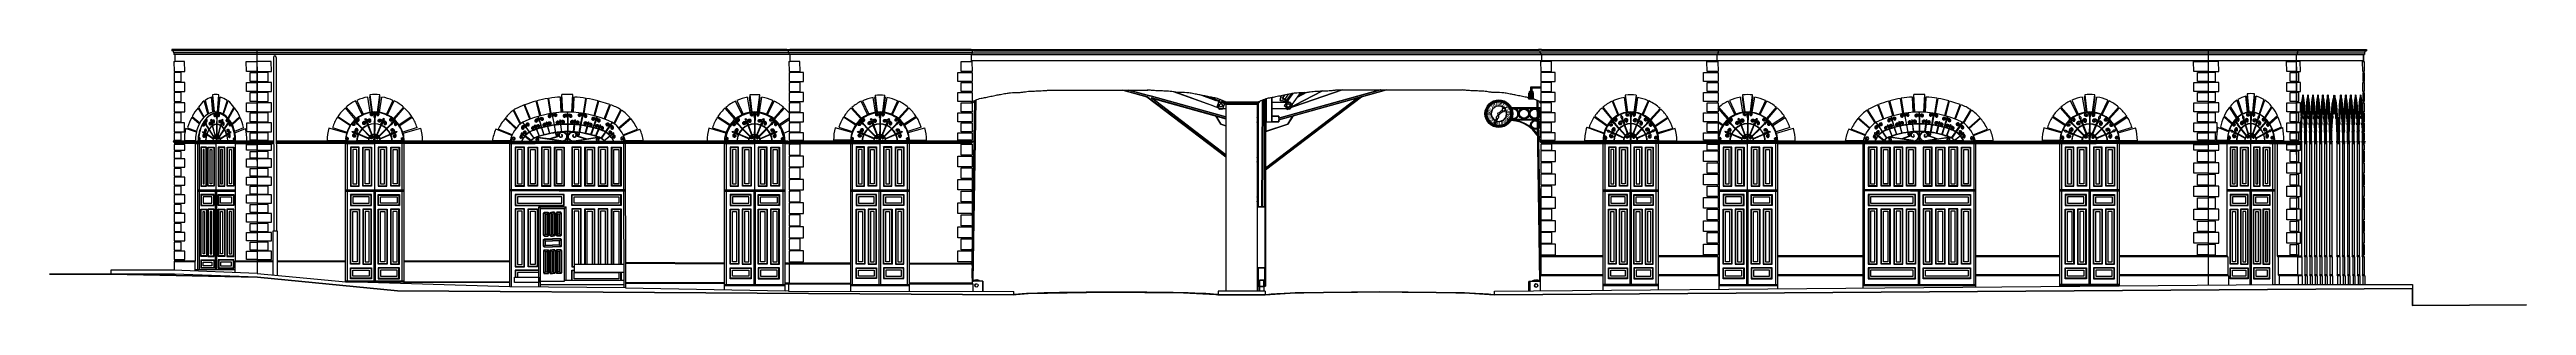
# Model space of a CAD drawing. Extents: x -43 to 90, y 6 to 81.
# Drawn here: x 27 to 90.2, y 61.1 to 67.6 of the extents above; entities that cross this region are included whole.
import ezdxf

# ---------------------------------------------------------------- set-up
doc = ezdxf.new("R2010")
doc.units = 0
doc.header["$LTSCALE"] = 0.1
doc.header["$MEASUREMENT"] = 0
doc.layers.add('cobertura nova', color=4, linetype='CONTINUOUS')
doc.layers.add('visto', color=9, linetype='CONTINUOUS')
doc.layers.add('cortado', color=7, linetype='CONTINUOUS', lineweight=40)
doc.styles.add('SANSSERIFBOLD', font='sasb____.pfb', dxfattribs={"height": 0.4})

msp = doc.modelspace()

# ---------------------------------------------------------------- linework, layer by layer
at = {"layer": 'cobertura nova'}
for p, q in [((54.373, 66.587), (54.991, 66.416)), ((54.991, 66.416), (54.373, 66.587)), ((54.378, 66.587), (54.996, 66.416)), ((54.378, 66.587), (54.996, 66.416)), ((54.996, 66.416), (54.378, 66.587)), ((54.996, 66.416), (54.378, 66.587)), ((54.996, 66.458), (54.53, 66.587)), ((54.53, 66.587), (54.996, 66.458)), ((54.991, 66.416), (57.008, 64.886)), ((54.991, 66.416), (54.991, 66.416)), ((54.991, 66.416), (57.008, 64.886)), ((54.999, 66.414), (54.991, 66.416)), ((54.991, 66.416), (54.999, 66.414)), ((57.008, 64.886), (54.991, 66.416)), ((57.008, 64.886), (54.991, 66.416)), ((57.008, 64.886), (54.991, 66.416)), ((55.105, 66.428), (54.996, 66.458)), ((54.996, 66.458), (55.105, 66.428)), ((54.996, 66.416), (57.008, 64.89)), ((57.008, 64.89), (54.996, 66.416)), ((54.996, 66.416), (57.008, 64.89)), ((57.008, 64.89), (54.996, 66.416)), ((55.046, 66.444), (55.105, 66.428)), ((55.105, 66.428), (55.057, 66.441)), ((55.105, 66.428), (55.057, 66.441)), ((55.057, 66.441), (55.105, 66.428)), ((57.008, 65.899), (55.105, 66.428)), ((55.105, 66.428), (57.008, 65.899)), ((57.008, 65.899), (55.105, 66.428)), ((55.105, 66.428), (57.008, 65.899)), ((56.704, 66.177), (55.672, 66.54)), ((56.704, 66.178), (55.718, 66.532)), ((56.755, 66.319), (56.374, 66.456)), ((56.755, 66.319), (56.374, 66.456)), ((56.383, 66.454), (56.751, 66.321)), ((56.384, 66.454), (56.751, 66.321)), ((56.75, 66.323), (56.421, 66.446)), ((56.75, 66.323), (56.421, 66.446)), ((56.421, 66.446), (56.75, 66.323)), ((56.75, 66.323), (56.421, 66.446)), ((56.421, 66.446), (56.75, 66.323)), ((56.75, 66.323), (56.421, 66.446)), ((56.421, 66.446), (56.75, 66.323)), ((56.421, 66.446), (56.75, 66.323)), ((56.421, 66.446), (56.75, 66.323)), ((56.421, 66.446), (56.75, 66.323)), ((56.74, 66.35), (56.529, 66.424)), ((56.529, 66.424), (56.74, 66.35)), ((56.577, 66.388), (56.547, 66.417)), ((56.55, 66.419), (56.838, 66.315)), ((56.55, 66.419), (56.838, 66.315)), ((56.839, 66.315), (56.55, 66.419)), ((56.839, 66.315), (56.55, 66.419)), ((60.468, 66.411), (58.021, 64.549)), ((58.021, 64.549), (60.468, 66.411)), ((60.468, 66.411), (58.021, 64.549)), ((60.468, 66.411), (58.021, 64.549)), ((60.468, 66.411), (58.021, 64.549)), ((60.468, 66.411), (58.021, 64.549)), ((58.021, 64.549), (60.468, 66.411)), ((58.021, 64.549), (60.468, 66.411)), ((58.184, 65.923), (58.184, 66.401)), ((58.184, 66.401), (58.184, 65.923)), ((58.184, 65.773), (58.184, 66.401)), ((58.184, 66.401), (58.184, 65.773)), ((58.184, 65.773), (58.184, 66.401)), ((60.376, 66.428), (58.364, 65.869)), ((58.364, 65.869), (60.376, 66.428)), ((60.371, 66.428), (58.364, 65.871)), ((58.364, 65.871), (60.371, 66.428)), ((58.364, 65.869), (60.376, 66.428)), ((58.364, 65.871), (60.371, 66.428)), ((58.392, 66.321), (58.421, 66.45)), ((58.421, 66.45), (58.392, 66.321)), ((58.457, 66.389), (58.513, 66.468)), ((58.513, 66.468), (58.457, 66.389)), ((58.489, 66.434), (58.496, 66.464)), ((58.514, 66.349), (58.612, 66.486)), ((58.559, 66.317), (58.688, 66.5)), ((58.688, 66.5), (58.559, 66.317)), ((58.688, 66.5), (58.559, 66.317)), ((58.559, 66.317), (58.688, 66.5)), ((58.688, 66.5), (58.559, 66.317)), ((58.559, 66.317), (58.688, 66.5)), ((58.559, 66.317), (58.688, 66.5)), ((58.559, 66.317), (58.688, 66.5)), ((58.688, 66.5), (58.559, 66.317)), ((58.559, 66.317), (58.688, 66.5)), ((58.559, 66.317), (58.688, 66.5)), ((58.688, 66.5), (58.559, 66.317)), ((58.688, 66.5), (58.559, 66.317)), ((58.559, 66.317), (58.688, 66.5)), ((58.559, 66.317), (58.688, 66.5)), ((58.688, 66.5), (58.559, 66.317)), ((58.559, 66.317), (58.688, 66.5)), ((58.688, 66.5), (58.559, 66.317)), ((58.688, 66.5), (58.559, 66.317)), ((58.688, 66.5), (58.559, 66.317)), ((58.559, 66.317), (58.688, 66.5)), ((58.559, 66.317), (58.688, 66.5)), ((58.688, 66.5), (58.559, 66.317)), ((58.559, 66.317), (58.688, 66.5)), ((58.688, 66.5), (58.559, 66.317)), ((58.559, 66.317), (58.688, 66.5)), ((58.688, 66.5), (58.559, 66.317)), ((58.559, 66.317), (58.688, 66.5)), ((58.559, 66.317), (58.688, 66.5)), ((58.688, 66.5), (58.559, 66.317)), ((58.688, 66.5), (58.559, 66.317)), ((58.688, 66.5), (58.559, 66.317)), ((58.559, 66.317), (58.688, 66.5)), ((58.559, 66.317), (58.688, 66.5)), ((58.688, 66.5), (58.559, 66.317)), ((58.559, 66.317), (58.688, 66.5)), ((58.559, 66.317), (58.688, 66.5)), ((58.688, 66.5), (58.559, 66.317)), ((58.688, 66.5), (58.559, 66.317)), ((58.723, 66.506), (58.626, 66.368)), ((58.683, 66.493), (58.701, 66.503)), ((58.748, 66.282), (58.92, 66.525)), ((58.748, 66.282), (58.92, 66.525)), ((59.975, 66.588), (58.77, 66.175)), ((58.77, 66.175), (59.975, 66.588)), ((58.77, 66.175), (59.975, 66.588)), ((59.975, 66.588), (58.77, 66.175)), ((59.975, 66.588), (58.77, 66.175)), ((58.77, 66.175), (59.975, 66.588)), ((58.77, 66.175), (59.975, 66.588)), ((59.975, 66.588), (58.77, 66.175)), ((58.77, 66.175), (59.975, 66.588)), ((58.771, 66.201), (59.472, 66.564)), ((59.472, 66.564), (58.771, 66.201)), ((58.834, 66.403), (59.078, 66.529)), ((58.865, 66.447), (59.019, 66.527)), ((58.865, 66.447), (59.019, 66.527)), ((59.019, 66.527), (58.865, 66.447)), ((58.865, 66.447), (59.019, 66.527)), ((59.019, 66.527), (58.865, 66.447)), ((59.019, 66.527), (58.865, 66.447)), ((58.865, 66.447), (59.019, 66.527)), ((59.019, 66.527), (58.865, 66.447)), ((58.865, 66.447), (59.019, 66.527)), ((58.865, 66.447), (59.019, 66.527)), ((59.019, 66.527), (58.865, 66.447)), ((58.865, 66.447), (59.019, 66.527)), ((59.019, 66.527), (58.865, 66.447)), ((59.019, 66.527), (58.865, 66.447)), ((59.019, 66.527), (58.865, 66.447)), ((58.865, 66.447), (59.019, 66.527)), ((58.865, 66.447), (59.019, 66.527)), ((59.019, 66.527), (58.865, 66.447)), ((58.865, 66.447), (59.019, 66.527)), ((59.019, 66.527), (58.865, 66.447)), ((58.865, 66.447), (59.019, 66.527)), ((59.019, 66.527), (58.865, 66.447)), ((58.865, 66.447), (59.019, 66.527)), ((58.865, 66.447), (59.019, 66.527)), ((58.865, 66.447), (59.019, 66.527)), ((58.865, 66.447), (59.019, 66.527)), ((59.019, 66.527), (58.865, 66.447)), ((58.865, 66.447), (59.019, 66.527)), ((58.865, 66.447), (59.019, 66.527)), ((59.019, 66.527), (58.865, 66.447)), ((58.865, 66.447), (59.019, 66.527)), ((58.865, 66.447), (59.019, 66.527)), ((59.019, 66.527), (58.865, 66.447)), ((59.019, 66.527), (58.865, 66.447)), ((59.019, 66.527), (58.865, 66.447)), ((58.865, 66.447), (59.019, 66.527)), ((58.865, 66.447), (59.019, 66.527)), ((59.019, 66.527), (58.865, 66.447)), ((59.019, 66.527), (58.865, 66.447)), ((58.884, 66.457), (59.044, 66.512)), ((60.463, 66.453), (60.371, 66.428)), ((60.371, 66.428), (60.463, 66.453)), ((60.468, 66.453), (60.376, 66.428)), ((60.376, 66.428), (60.468, 66.453)), ((60.376, 66.385), (60.468, 66.411)), ((60.468, 66.411), (60.376, 66.385)), ((60.95, 66.588), (60.463, 66.453)), ((60.463, 66.453), (60.95, 66.588)), ((60.955, 66.588), (60.468, 66.453)), ((60.468, 66.411), (61.107, 66.588)), ((60.468, 66.411), (61.107, 66.588)), ((60.468, 66.453), (60.955, 66.588)), ((61.107, 66.588), (60.468, 66.411)), ((60.468, 66.411), (60.468, 66.411)), ((60.468, 66.411), (60.468, 66.411)), ((60.468, 66.411), (60.468, 66.411)), ((60.468, 66.411), (60.468, 66.411)), ((50.606, 66.324), (50.528, 61.775)), ((50.528, 61.785), (50.603, 66.322)), ((50.528, 62.108), (50.601, 66.321)), ((50.598, 66.32), (50.528, 62.13)), ((50.528, 62.295), (50.598, 66.32)), ((50.528, 62.295), (50.598, 66.32)), ((50.528, 62.295), (50.598, 66.32)), ((50.613, 66.327), (50.53, 61.71)), ((50.606, 66.324), (50.53, 61.71)), ((50.62, 66.33), (50.538, 61.71)), ((50.613, 66.327), (50.538, 61.71)), ((50.623, 66.331), (50.546, 61.71)), ((50.62, 66.33), (50.546, 61.71)), ((50.549, 61.71), (50.623, 66.331)), ((50.549, 61.713), (50.623, 66.331)), ((50.601, 66.321), (50.569, 64.335)), ((57.008, 64.934), (55.105, 66.385)), ((55.105, 66.385), (57.008, 65.857)), ((57.008, 65.857), (55.105, 66.385)), ((55.105, 66.385), (57.008, 64.934)), ((55.105, 66.385), (57.008, 64.934)), ((57.008, 64.934), (55.105, 66.385)), ((57.008, 65.856), (55.107, 66.383)), ((57.008, 64.934), (55.107, 66.383)), ((55.107, 66.383), (57.008, 65.856)), ((57.008, 65.856), (55.107, 66.383)), ((57.008, 65.856), (55.107, 66.383)), ((56.704, 66.178), (56.704, 66.178)), ((56.704, 66.178), (56.779, 66.151)), ((56.705, 66.178), (56.704, 66.177)), ((56.705, 66.178), (56.704, 66.177)), ((56.704, 66.177), (56.704, 66.177)), ((56.704, 66.177), (56.78, 66.15)), ((56.722, 66.331), (56.75, 66.323)), ((56.751, 66.32), (56.739, 66.351)), ((56.751, 66.321), (56.74, 66.35)), ((56.75, 65.928), (56.75, 65.928)), ((56.75, 65.928), (56.878, 65.719)), ((56.878, 65.719), (56.75, 65.927)), ((56.75, 65.927), (56.878, 65.719)), ((56.878, 65.719), (56.75, 65.927)), ((56.75, 65.927), (56.878, 65.719)), ((56.878, 65.719), (56.75, 65.927)), ((56.75, 65.927), (56.878, 65.719)), ((56.878, 65.719), (56.75, 65.927)), ((56.878, 65.719), (56.75, 65.927)), ((56.75, 65.927), (56.878, 65.719)), ((56.878, 65.719), (56.75, 65.927)), ((56.75, 65.927), (56.878, 65.719)), ((56.878, 65.719), (56.75, 65.927)), ((56.75, 65.927), (56.878, 65.719)), ((56.754, 65.928), (56.754, 65.928)), ((56.754, 65.928), (56.883, 65.719)), ((56.83, 66.292), (56.755, 66.319)), ((56.883, 65.719), (56.755, 65.927)), ((56.883, 65.719), (56.756, 65.926)), ((56.756, 65.926), (56.883, 65.719)), ((56.883, 65.719), (56.756, 65.926)), ((56.756, 65.926), (56.883, 65.719)), ((56.883, 65.719), (56.756, 65.926)), ((56.756, 65.926), (56.883, 65.719)), ((56.883, 65.719), (56.756, 65.926)), ((56.756, 65.926), (56.883, 65.719)), ((56.883, 65.719), (56.756, 65.926)), ((56.756, 65.926), (56.883, 65.719)), ((56.883, 65.719), (56.756, 65.926)), ((56.756, 65.926), (56.883, 65.719)), ((56.883, 65.719), (56.756, 65.926)), ((56.756, 65.926), (56.883, 65.719)), ((56.792, 66.332), (56.757, 66.318)), ((56.792, 66.332), (56.757, 66.318)), ((56.83, 66.292), (56.779, 66.151)), ((56.779, 66.151), (56.92, 66.1)), ((56.78, 66.151), (56.78, 66.15)), ((56.78, 66.15), (56.816, 66.137)), ((56.78, 66.15), (56.78, 66.15)), ((56.96, 66.269), (56.816, 66.269)), ((56.816, 66.269), (56.816, 66.269)), ((56.816, 66.119), (56.816, 66.269)), ((56.816, 66.119), (57.008, 66.119)), ((56.828, 66.119), (56.835, 66.102)), ((56.828, 66.119), (56.835, 66.102)), ((56.835, 66.102), (56.828, 66.119)), ((56.83, 66.292), (56.971, 66.241)), ((56.83, 66.292), (56.83, 66.292)), ((56.83, 66.292), (56.83, 66.292)), ((56.893, 66.269), (56.83, 66.292)), ((56.874, 66.117), (56.835, 66.102)), ((56.874, 66.117), (56.835, 66.102)), ((56.874, 66.117), (56.835, 66.102)), ((56.835, 66.102), (56.874, 66.117)), ((56.835, 66.102), (56.835, 66.102)), ((56.835, 66.102), (56.835, 66.102)), ((56.835, 66.102), (56.835, 66.102)), ((56.835, 66.102), (56.835, 66.102)), ((56.835, 66.102), (56.835, 66.102)), ((56.835, 66.102), (56.835, 66.102)), ((56.835, 66.102), (56.835, 66.102)), ((56.835, 66.102), (56.835, 66.102)), ((56.835, 66.102), (56.835, 66.102)), ((56.835, 66.102), (56.835, 66.102)), ((56.838, 66.315), (56.85, 66.349)), ((56.838, 66.315), (56.838, 66.315)), ((56.838, 66.315), (56.838, 66.315)), ((56.838, 66.315), (56.839, 66.315)), ((56.838, 66.315), (56.839, 66.315)), ((56.839, 66.315), (56.851, 66.349)), ((56.851, 66.349), (56.839, 66.317)), ((56.839, 66.315), (56.851, 66.349)), ((56.851, 66.349), (56.839, 66.315)), ((56.839, 66.315), (56.851, 66.349)), ((56.839, 66.315), (56.851, 66.349)), ((56.851, 66.349), (56.839, 66.315)), ((56.847, 66.338), (56.839, 66.315)), ((56.839, 66.315), (56.839, 66.315)), ((56.839, 66.315), (56.839, 66.315)), ((56.839, 66.315), (56.839, 66.315)), ((56.839, 66.315), (56.839, 66.315)), ((56.839, 66.315), (56.839, 66.315)), ((56.839, 66.315), (56.839, 66.315)), ((56.839, 66.315), (56.839, 66.315)), ((56.839, 66.315), (56.839, 66.315)), ((56.839, 66.315), (56.839, 66.315)), ((56.839, 66.315), (56.839, 66.315)), ((56.839, 66.315), (56.839, 66.315)), ((56.84, 66.209), (56.862, 66.233)), ((56.862, 66.233), (56.84, 66.209)), ((56.841, 66.176), (56.84, 66.209)), ((56.84, 66.209), (56.84, 66.209)), ((56.84, 66.209), (56.841, 66.176)), ((56.865, 66.154), (56.841, 66.176)), ((56.841, 66.176), (56.865, 66.154)), ((56.851, 66.349), (56.843, 66.329)), ((56.846, 66.336), (56.851, 66.349)), ((56.849, 66.344), (56.851, 66.349)), ((56.849, 66.344), (56.851, 66.349)), ((56.85, 66.108), (56.861, 66.093)), ((56.861, 66.093), (56.85, 66.108)), ((56.858, 66.111), (56.877, 66.092)), ((56.869, 66.099), (56.861, 66.093)), ((56.869, 66.099), (56.861, 66.093)), ((56.869, 66.099), (56.861, 66.093)), ((56.861, 66.093), (56.869, 66.099)), ((56.869, 66.099), (56.861, 66.093)), ((56.861, 66.093), (56.869, 66.099)), ((56.861, 66.093), (56.869, 66.099)), ((56.861, 66.093), (56.861, 66.093)), ((56.861, 66.093), (56.861, 66.093)), ((56.861, 66.093), (56.861, 66.093)), ((56.861, 66.093), (56.861, 66.093)), ((56.861, 66.093), (56.861, 66.093)), ((56.861, 66.093), (56.861, 66.093)), ((56.862, 66.233), (56.894, 66.234)), ((56.894, 66.234), (56.862, 66.233)), ((56.862, 66.233), (56.862, 66.233)), ((56.898, 66.156), (56.865, 66.154)), ((56.921, 66.296), (56.872, 66.277)), ((56.873, 66.117), (56.919, 66.099)), ((56.873, 66.117), (56.919, 66.099)), ((56.919, 66.099), (56.873, 66.117)), ((56.874, 66.117), (56.92, 66.1)), ((56.894, 66.109), (56.877, 66.092)), ((56.894, 66.109), (56.877, 66.092)), ((56.877, 66.092), (56.877, 66.092)), ((56.894, 66.234), (56.919, 66.212)), ((56.894, 66.234), (56.894, 66.234)), ((56.919, 66.212), (56.894, 66.234)), ((56.92, 66.18), (56.898, 66.156)), ((56.921, 66.296), (56.91, 66.324)), ((56.91, 66.324), (56.921, 66.296)), ((56.912, 66.319), (56.913, 66.318)), ((56.913, 66.318), (56.912, 66.319)), ((56.917, 66.321), (56.913, 66.318)), ((56.913, 66.318), (56.917, 66.321)), ((56.917, 66.321), (56.913, 66.318)), ((56.917, 66.321), (56.913, 66.318)), ((56.917, 66.321), (56.913, 66.318)), ((56.913, 66.318), (56.917, 66.321)), ((56.917, 66.321), (56.913, 66.318)), ((56.913, 66.318), (56.917, 66.321)), ((56.917, 66.321), (56.913, 66.318)), ((56.913, 66.318), (56.917, 66.321)), ((56.917, 66.321), (56.913, 66.318)), ((56.917, 66.321), (56.913, 66.318)), ((56.913, 66.318), (56.917, 66.321)), ((56.917, 66.321), (56.913, 66.318)), ((56.913, 66.318), (56.917, 66.321)), ((56.917, 66.321), (56.913, 66.318)), ((56.913, 66.318), (56.917, 66.321)), ((56.917, 66.321), (56.913, 66.318)), ((56.913, 66.318), (56.917, 66.321)), ((56.917, 66.321), (56.913, 66.318)), ((56.913, 66.318), (56.917, 66.321)), ((56.917, 66.321), (56.913, 66.318)), ((56.913, 66.318), (56.917, 66.321)), ((56.917, 66.321), (56.913, 66.318)), ((56.913, 66.318), (56.917, 66.321)), ((56.917, 66.321), (56.913, 66.318)), ((56.913, 66.318), (56.917, 66.321)), ((56.917, 66.321), (56.913, 66.318)), ((56.913, 66.318), (56.917, 66.321)), ((56.917, 66.321), (56.913, 66.318)), ((56.913, 66.318), (56.917, 66.321)), ((56.917, 66.321), (56.913, 66.318)), ((56.913, 66.318), (56.917, 66.321)), ((56.917, 66.321), (56.913, 66.318)), ((56.913, 66.318), (56.917, 66.321)), ((56.917, 66.321), (56.913, 66.318)), ((56.913, 66.318), (56.917, 66.321)), ((56.917, 66.321), (56.913, 66.318)), ((56.913, 66.318), (56.917, 66.321)), ((56.913, 66.318), (56.917, 66.321)), ((56.917, 66.321), (56.913, 66.318)), ((56.913, 66.318), (56.917, 66.321)), ((56.913, 66.318), (56.917, 66.321)), ((56.917, 66.321), (56.913, 66.318)), ((56.913, 66.318), (56.917, 66.321)), ((56.917, 66.321), (56.913, 66.318)), ((56.913, 66.318), (56.917, 66.321)), ((56.913, 66.318), (56.917, 66.321)), ((56.913, 66.318), (56.913, 66.318)), ((56.913, 66.318), (56.913, 66.318)), ((56.913, 66.318), (56.913, 66.318)), ((56.913, 66.318), (56.913, 66.318)), ((56.913, 66.318), (56.913, 66.318)), ((56.913, 66.318), (56.913, 66.318)), ((56.913, 66.318), (56.913, 66.318)), ((56.913, 66.318), (56.913, 66.318)), ((56.913, 66.318), (56.913, 66.318)), ((56.913, 66.318), (56.913, 66.318)), ((56.913, 66.318), (56.913, 66.318)), ((56.913, 66.318), (56.913, 66.318)), ((56.913, 66.318), (56.913, 66.318)), ((56.913, 66.318), (56.913, 66.318)), ((56.913, 66.318), (56.913, 66.318)), ((56.913, 66.318), (56.913, 66.318)), ((56.913, 66.318), (56.913, 66.318)), ((56.913, 66.318), (56.913, 66.318)), ((56.913, 66.318), (56.913, 66.318)), ((56.913, 66.318), (56.913, 66.318)), ((56.913, 66.318), (56.913, 66.318)), ((56.913, 66.318), (56.913, 66.318)), ((56.913, 66.318), (56.913, 66.318)), ((56.913, 66.318), (56.913, 66.318)), ((56.913, 66.318), (56.913, 66.318)), ((56.913, 66.318), (56.913, 66.318)), ((56.913, 66.318), (56.913, 66.318)), ((56.913, 66.318), (56.913, 66.318)), ((56.913, 66.318), (56.913, 66.318)), ((56.913, 66.318), (56.913, 66.318)), ((56.913, 66.318), (56.913, 66.318)), ((56.913, 66.318), (56.913, 66.318)), ((56.913, 66.318), (56.913, 66.318)), ((56.913, 66.318), (56.913, 66.318)), ((56.913, 66.318), (56.913, 66.318)), ((56.913, 66.318), (56.913, 66.318)), ((56.913, 66.318), (56.913, 66.318)), ((56.913, 66.318), (56.913, 66.318)), ((56.913, 66.318), (56.913, 66.318)), ((56.913, 66.318), (56.913, 66.318)), ((56.913, 66.318), (56.913, 66.318)), ((56.913, 66.318), (56.913, 66.318)), ((56.913, 66.318), (56.913, 66.318)), ((56.913, 66.318), (56.913, 66.318)), ((56.913, 66.318), (56.913, 66.318)), ((56.913, 66.318), (56.913, 66.318)), ((56.913, 66.318), (56.913, 66.318)), ((56.913, 66.318), (56.913, 66.318)), ((56.913, 66.318), (56.913, 66.318)), ((56.913, 66.318), (56.913, 66.318)), ((56.913, 66.318), (56.913, 66.318)), ((56.913, 66.318), (56.913, 66.318)), ((56.913, 66.318), (56.913, 66.318)), ((56.913, 66.318), (56.913, 66.318)), ((56.913, 66.318), (56.913, 66.318)), ((56.919, 66.212), (56.92, 66.18)), ((56.919, 66.212), (56.919, 66.212)), ((56.92, 66.18), (56.919, 66.212)), ((56.919, 66.1), (56.919, 66.099)), ((56.919, 66.099), (56.919, 66.1)), ((56.919, 66.099), (56.919, 66.1)), ((56.919, 66.099), (56.919, 66.1)), ((56.919, 66.1), (56.919, 66.099)), ((56.919, 66.099), (56.919, 66.1)), ((56.919, 66.099), (56.919, 66.1)), ((56.919, 66.1), (56.919, 66.099)), ((56.919, 66.099), (56.919, 66.099)), ((56.919, 66.099), (56.919, 66.099)), ((56.919, 66.099), (56.919, 66.099)), ((56.919, 66.099), (56.919, 66.099)), ((56.919, 66.099), (56.919, 66.099)), ((56.919, 66.099), (56.919, 66.099)), ((56.919, 66.099), (56.919, 66.099)), ((56.919, 66.099), (56.919, 66.099)), ((56.919, 66.099), (56.919, 66.099)), ((56.971, 66.241), (56.92, 66.1)), ((56.92, 66.18), (56.92, 66.18)), ((56.92, 66.18), (56.92, 66.18)), ((56.927, 66.119), (56.92, 66.1)), ((56.92, 66.1), (56.92, 66.1)), ((56.92, 66.1), (56.92, 66.1)), ((56.92, 66.1), (56.92, 66.1)), ((56.92, 66.1), (56.92, 66.1)), ((56.931, 66.269), (56.921, 66.296)), ((56.921, 66.296), (56.931, 66.269)), ((56.921, 66.296), (56.921, 66.296)), ((56.921, 66.296), (56.921, 66.296)), ((56.921, 66.296), (56.921, 66.296)), ((56.921, 66.296), (56.921, 66.296)), ((56.928, 66.119), (56.921, 66.1)), ((56.928, 66.119), (56.921, 66.1)), ((56.921, 66.1), (56.921, 66.1)), ((56.921, 66.1), (56.921, 66.1)), ((56.944, 66.305), (56.943, 66.309)), ((56.944, 66.305), (56.943, 66.309)), ((56.943, 66.309), (56.944, 66.305)), ((56.943, 66.309), (56.944, 66.305)), ((56.944, 66.305), (56.943, 66.309)), ((56.943, 66.309), (56.944, 66.305)), ((56.944, 66.305), (56.949, 66.306)), ((56.949, 66.306), (56.944, 66.305)), ((56.944, 66.305), (56.949, 66.306)), ((56.944, 66.305), (56.949, 66.306)), ((56.949, 66.306), (56.944, 66.305)), ((56.944, 66.305), (56.949, 66.306)), ((56.944, 66.305), (56.949, 66.306)), ((56.944, 66.305), (56.949, 66.306)), ((56.944, 66.305), (56.949, 66.306)), ((56.949, 66.306), (56.944, 66.305)), ((56.949, 66.306), (56.944, 66.305)), ((56.944, 66.305), (56.949, 66.306)), ((56.944, 66.305), (56.944, 66.305)), ((56.944, 66.305), (56.944, 66.305)), ((56.944, 66.305), (56.944, 66.305)), ((56.944, 66.305), (56.944, 66.305)), ((56.944, 66.305), (56.944, 66.305)), ((56.944, 66.305), (56.944, 66.305)), ((56.944, 66.305), (56.944, 66.305)), ((56.944, 66.305), (56.944, 66.305)), ((56.944, 66.305), (56.944, 66.305)), ((56.944, 66.305), (56.944, 66.305)), ((56.944, 66.305), (56.944, 66.305)), ((56.944, 66.305), (56.944, 66.305)), ((56.944, 66.305), (56.944, 66.305)), ((56.944, 66.305), (56.944, 66.305)), ((56.944, 66.305), (56.944, 66.305)), ((56.944, 66.305), (56.944, 66.305)), ((56.944, 66.305), (56.944, 66.305)), ((56.944, 66.305), (56.944, 66.305)), ((56.944, 66.305), (56.944, 66.305)), ((56.944, 66.305), (56.944, 66.305)), ((56.944, 66.305), (56.944, 66.305)), ((56.944, 66.305), (56.944, 66.305)), ((56.944, 66.305), (56.944, 66.305)), ((56.944, 66.305), (56.944, 66.305)), ((56.944, 66.305), (56.944, 66.305)), ((56.944, 66.305), (56.944, 66.305)), ((56.944, 66.305), (56.944, 66.305)), ((56.944, 66.305), (56.944, 66.305)), ((56.944, 66.305), (56.944, 66.305)), ((56.944, 66.305), (56.944, 66.305)), ((56.944, 66.305), (56.949, 66.306)), ((56.949, 66.306), (56.944, 66.305)), ((56.949, 66.306), (56.944, 66.305)), ((56.944, 66.305), (56.944, 66.305)), ((56.944, 66.305), (56.944, 66.305)), ((57.807, 65.921), (57.821, 65.921)), ((57.811, 65.921), (57.807, 65.921)), ((57.807, 65.902), (57.811, 65.902)), ((57.807, 65.877), (57.811, 65.902)), ((57.811, 65.902), (57.807, 65.902)), ((57.811, 65.902), (57.807, 65.877)), ((57.807, 65.902), (57.811, 65.902)), ((57.811, 65.902), (57.807, 65.902)), ((57.807, 65.755), (57.821, 65.841)), ((57.821, 65.841), (57.807, 65.755)), ((57.821, 65.921), (57.811, 65.921)), ((57.821, 66.238), (57.821, 63.602)), ((57.841, 66.278), (57.841, 66.289)), ((57.841, 63.602), (57.841, 66.259)), ((57.841, 63.602), (57.841, 66.259)), ((57.925, 63.602), (57.942, 66.335)), ((57.928, 63.602), (57.945, 66.336)), ((57.944, 66.336), (57.928, 63.602)), ((57.936, 63.602), (57.952, 66.34)), ((57.95, 66.339), (57.936, 63.602)), ((57.944, 63.603), (57.96, 66.343)), ((57.958, 66.342), (57.944, 63.603)), ((57.962, 66.344), (57.947, 63.604)), ((57.947, 63.604), (57.963, 66.344)), ((58.001, 63.602), (58.001, 66.358)), ((58.021, 64.591), (60.376, 66.385)), ((60.376, 66.385), (58.021, 64.591)), ((58.021, 64.594), (60.369, 66.383)), ((60.369, 66.383), (58.021, 64.594)), ((58.021, 66.365), (58.021, 64.591)), ((58.021, 61.584), (58.021, 66.365)), ((58.021, 66.365), (58.021, 61.584)), ((58.025, 66.025), (58.025, 66.025)), ((58.025, 66.025), (58.025, 65.53)), ((58.025, 65.53), (58.025, 66.025)), ((58.025, 66.025), (58.025, 66.025)), ((58.025, 66.025), (58.025, 65.53)), ((58.025, 65.53), (58.025, 66.025)), ((58.025, 66.025), (58.025, 66.025)), ((58.025, 66.025), (58.025, 65.53)), ((58.025, 65.53), (58.025, 66.025)), ((58.025, 66.025), (58.025, 66.025)), ((58.025, 66.025), (58.025, 65.53)), ((58.025, 65.53), (58.025, 66.025)), ((58.025, 66.025), (58.025, 66.025)), ((58.025, 66.025), (58.025, 65.53)), ((58.025, 65.53), (58.025, 66.025)), ((58.025, 66.025), (58.025, 66.025)), ((58.025, 66.025), (58.025, 65.53)), ((58.025, 65.53), (58.025, 66.025)), ((58.025, 66.025), (58.025, 66.025)), ((58.025, 66.025), (58.025, 65.53)), ((58.025, 65.53), (58.025, 66.025)), ((58.025, 66.025), (58.025, 66.025)), ((58.025, 66.025), (58.025, 65.53)), ((58.025, 65.53), (58.025, 66.025)), ((58.029, 66.367), (58.029, 65.773)), ((58.029, 65.773), (58.029, 66.367)), ((58.029, 66.269), (58.029, 66.269)), ((58.029, 66.269), (58.029, 66.119)), ((58.029, 66.119), (58.029, 66.119)), ((58.029, 65.773), (58.034, 65.773)), ((58.034, 65.773), (58.029, 65.773)), ((58.034, 66.369), (58.034, 65.773)), ((58.034, 65.773), (58.184, 65.773)), ((58.659, 66.269), (58.184, 66.269)), ((58.184, 66.119), (58.659, 66.119)), ((58.184, 65.923), (58.184, 65.923)), ((58.184, 65.923), (58.184, 65.923)), ((58.364, 65.923), (58.184, 65.923)), ((58.184, 65.923), (58.184, 65.923)), ((58.184, 65.773), (58.184, 65.923)), ((58.184, 65.923), (58.364, 65.923)), ((58.184, 65.923), (58.184, 65.773)), ((58.184, 65.773), (58.184, 65.773)), ((58.184, 65.773), (58.184, 65.773)), ((58.184, 65.773), (58.364, 65.773)), ((58.184, 65.773), (58.184, 65.773)), ((58.364, 65.773), (58.184, 65.773)), ((58.184, 65.773), (58.184, 65.773)), ((60.376, 66.385), (58.364, 65.827)), ((58.364, 65.827), (60.376, 66.385)), ((60.376, 66.385), (58.364, 65.827)), ((58.364, 65.827), (60.376, 66.385)), ((58.364, 65.923), (58.364, 65.923)), ((58.364, 65.923), (58.364, 65.923)), ((58.364, 65.869), (58.364, 65.923)), ((58.364, 65.923), (58.364, 65.923)), ((58.364, 65.923), (58.364, 65.869)), ((58.364, 65.923), (58.364, 65.773)), ((58.364, 65.773), (58.364, 65.827)), ((58.364, 65.827), (58.364, 65.773)), ((58.364, 65.827), (58.364, 65.827)), ((58.364, 65.773), (58.364, 65.773)), ((58.364, 65.773), (58.364, 65.773)), ((58.364, 65.773), (58.364, 65.773)), ((58.461, 66.306), (58.392, 66.321)), ((58.392, 66.321), (58.418, 66.315)), ((58.392, 66.321), (58.392, 66.321)), ((58.457, 66.389), (58.514, 66.349)), ((58.457, 66.389), (58.502, 66.358)), ((58.514, 66.349), (58.457, 66.389)), ((58.457, 66.389), (58.502, 66.358)), ((58.502, 66.358), (58.457, 66.389)), ((58.457, 66.389), (58.457, 66.389)), ((58.457, 66.389), (58.502, 66.358)), ((58.502, 66.358), (58.457, 66.389)), ((58.457, 66.389), (58.457, 66.389)), ((58.457, 66.389), (58.502, 66.358)), ((58.502, 66.358), (58.457, 66.389)), ((58.457, 66.389), (58.457, 66.389)), ((58.457, 66.389), (58.502, 66.358)), ((58.502, 66.358), (58.457, 66.389)), ((58.457, 66.389), (58.457, 66.389)), ((58.457, 66.389), (58.502, 66.358)), ((58.502, 66.358), (58.457, 66.389)), ((58.457, 66.389), (58.457, 66.389)), ((58.457, 66.389), (58.502, 66.358)), ((58.502, 66.358), (58.457, 66.389)), ((58.457, 66.389), (58.457, 66.389)), ((58.457, 66.389), (58.502, 66.358)), ((58.502, 66.358), (58.457, 66.389)), ((58.457, 66.389), (58.457, 66.389)), ((58.457, 66.389), (58.502, 66.358)), ((58.502, 66.358), (58.457, 66.389)), ((58.457, 66.389), (58.457, 66.389)), ((58.457, 66.389), (58.502, 66.358)), ((58.502, 66.358), (58.457, 66.389)), ((58.457, 66.389), (58.457, 66.389)), ((58.457, 66.389), (58.502, 66.358)), ((58.502, 66.358), (58.457, 66.389)), ((58.457, 66.389), (58.457, 66.389)), ((58.457, 66.389), (58.502, 66.358)), ((58.502, 66.358), (58.457, 66.389)), ((58.457, 66.389), (58.457, 66.389)), ((58.457, 66.389), (58.502, 66.358)), ((58.502, 66.358), (58.457, 66.389)), ((58.457, 66.389), (58.457, 66.389)), ((58.457, 66.389), (58.502, 66.358)), ((58.461, 66.306), (58.476, 66.376)), ((58.514, 66.294), (58.461, 66.306)), ((58.461, 66.306), (58.514, 66.294)), ((58.579, 66.303), (58.493, 66.18)), ((58.615, 66.094), (58.493, 66.18)), ((58.502, 66.358), (58.502, 66.358)), ((58.502, 66.358), (58.502, 66.358)), ((58.502, 66.358), (58.502, 66.358)), ((58.502, 66.358), (58.502, 66.358)), ((58.502, 66.358), (58.502, 66.358)), ((58.502, 66.358), (58.502, 66.358)), ((58.502, 66.358), (58.502, 66.358)), ((58.502, 66.358), (58.502, 66.358)), ((58.502, 66.358), (58.502, 66.358)), ((58.502, 66.358), (58.502, 66.358)), ((58.502, 66.358), (58.502, 66.358)), ((58.502, 66.358), (58.502, 66.358)), ((58.502, 66.358), (58.502, 66.358)), ((58.502, 66.358), (58.502, 66.358)), ((58.502, 66.358), (58.502, 66.358)), ((58.559, 66.317), (58.514, 66.349)), ((58.514, 66.349), (58.559, 66.317)), ((58.557, 66.319), (58.514, 66.349)), ((58.514, 66.349), (58.514, 66.349)), ((58.514, 66.349), (58.559, 66.317)), ((58.559, 66.317), (58.514, 66.349)), ((58.514, 66.349), (58.514, 66.349)), ((58.514, 66.349), (58.559, 66.317)), ((58.559, 66.317), (58.514, 66.349)), ((58.514, 66.349), (58.514, 66.349)), ((58.514, 66.349), (58.559, 66.317)), ((58.559, 66.317), (58.514, 66.349)), ((58.514, 66.349), (58.514, 66.349)), ((58.514, 66.349), (58.559, 66.317)), ((58.559, 66.317), (58.514, 66.349)), ((58.514, 66.349), (58.514, 66.349)), ((58.514, 66.349), (58.559, 66.317)), ((58.559, 66.317), (58.514, 66.349)), ((58.514, 66.349), (58.514, 66.349)), ((58.514, 66.349), (58.559, 66.317)), ((58.559, 66.317), (58.514, 66.349)), ((58.514, 66.349), (58.514, 66.349)), ((58.514, 66.349), (58.559, 66.317)), ((58.559, 66.317), (58.514, 66.349)), ((58.514, 66.349), (58.514, 66.349)), ((58.514, 66.349), (58.559, 66.317)), ((58.559, 66.317), (58.514, 66.349)), ((58.514, 66.349), (58.514, 66.349)), ((58.514, 66.349), (58.559, 66.317)), ((58.559, 66.317), (58.514, 66.349)), ((58.514, 66.349), (58.514, 66.349)), ((58.514, 66.349), (58.559, 66.317)), ((58.559, 66.317), (58.514, 66.349)), ((58.514, 66.349), (58.514, 66.349)), ((58.514, 66.349), (58.559, 66.317)), ((58.559, 66.317), (58.514, 66.349)), ((58.514, 66.349), (58.514, 66.349)), ((58.514, 66.349), (58.559, 66.317)), ((58.559, 66.317), (58.514, 66.349)), ((58.514, 66.294), (58.525, 66.342)), ((58.514, 66.294), (58.525, 66.342)), ((58.525, 66.342), (58.514, 66.294)), ((58.514, 66.294), (58.525, 66.342)), ((58.525, 66.342), (58.514, 66.294)), ((58.525, 66.342), (58.514, 66.294)), ((58.514, 66.294), (58.525, 66.342)), ((58.525, 66.342), (58.514, 66.294)), ((58.514, 66.294), (58.525, 66.342)), ((58.514, 66.294), (58.525, 66.342)), ((58.525, 66.342), (58.514, 66.294)), ((58.514, 66.294), (58.525, 66.342)), ((58.525, 66.342), (58.514, 66.294)), ((58.514, 66.294), (58.525, 66.342)), ((58.514, 66.294), (58.525, 66.342)), ((58.525, 66.342), (58.514, 66.294)), ((58.525, 66.342), (58.514, 66.294)), ((58.514, 66.294), (58.525, 66.342)), ((58.514, 66.294), (58.525, 66.342)), ((58.525, 66.342), (58.514, 66.294)), ((58.525, 66.342), (58.514, 66.294)), ((58.514, 66.294), (58.525, 66.342)), ((58.514, 66.294), (58.525, 66.342)), ((58.525, 66.342), (58.514, 66.294)), ((58.514, 66.294), (58.525, 66.342)), ((58.514, 66.294), (58.525, 66.342)), ((58.525, 66.342), (58.514, 66.294)), ((58.514, 66.294), (58.525, 66.342)), ((58.514, 66.294), (58.525, 66.342)), ((58.525, 66.342), (58.514, 66.294)), ((58.514, 66.294), (58.525, 66.342)), ((58.525, 66.342), (58.514, 66.294)), ((58.514, 66.294), (58.525, 66.342)), ((58.514, 66.294), (58.525, 66.342)), ((58.525, 66.342), (58.514, 66.294)), ((58.525, 66.342), (58.514, 66.294)), ((58.525, 66.342), (58.514, 66.294)), ((58.514, 66.294), (58.525, 66.342)), ((58.525, 66.342), (58.514, 66.294)), ((58.525, 66.342), (58.514, 66.294)), ((58.514, 66.294), (58.514, 66.294)), ((58.514, 66.294), (58.514, 66.294)), ((58.514, 66.294), (58.514, 66.294)), ((58.514, 66.294), (58.514, 66.294)), ((58.514, 66.294), (58.514, 66.294)), ((58.514, 66.294), (58.514, 66.294)), ((58.514, 66.294), (58.514, 66.294)), ((58.514, 66.294), (58.514, 66.294)), ((58.514, 66.294), (58.514, 66.294)), ((58.514, 66.294), (58.514, 66.294)), ((58.514, 66.294), (58.514, 66.294)), ((58.514, 66.294), (58.514, 66.294)), ((58.514, 66.294), (58.514, 66.294)), ((58.514, 66.294), (58.514, 66.294)), ((58.514, 66.294), (58.514, 66.294)), ((58.514, 66.294), (58.514, 66.294)), ((58.514, 66.294), (58.514, 66.294)), ((58.514, 66.294), (58.514, 66.294)), ((58.514, 66.294), (58.514, 66.294)), ((58.514, 66.294), (58.514, 66.294)), ((58.514, 66.294), (58.514, 66.294)), ((58.514, 66.294), (58.514, 66.294)), ((58.514, 66.294), (58.514, 66.294)), ((58.514, 66.294), (58.514, 66.294)), ((58.514, 66.294), (58.514, 66.294)), ((58.514, 66.294), (58.514, 66.294)), ((58.514, 66.294), (58.514, 66.294)), ((58.514, 66.294), (58.514, 66.294)), ((58.514, 66.294), (58.514, 66.294)), ((58.514, 66.294), (58.514, 66.294)), ((58.514, 66.294), (58.514, 66.294)), ((58.514, 66.294), (58.514, 66.294)), ((58.514, 66.294), (58.514, 66.294)), ((58.514, 66.294), (58.514, 66.294)), ((58.514, 66.294), (58.514, 66.294)), ((58.514, 66.294), (58.514, 66.294)), ((58.514, 66.294), (58.514, 66.294)), ((58.514, 66.294), (58.514, 66.294)), ((58.514, 66.294), (58.514, 66.294)), ((58.514, 66.294), (58.514, 66.294)), ((58.514, 66.294), (58.514, 66.294)), ((58.514, 66.294), (58.514, 66.294)), ((58.514, 66.294), (58.514, 66.294)), ((58.514, 66.294), (58.514, 66.294)), ((58.514, 66.294), (58.514, 66.294)), ((58.514, 66.294), (58.514, 66.294)), ((58.514, 66.294), (58.514, 66.294)), ((58.514, 66.294), (58.514, 66.294)), ((58.514, 66.294), (58.514, 66.294)), ((58.514, 66.294), (58.514, 66.294)), ((58.514, 66.294), (58.514, 66.294)), ((58.514, 66.294), (58.514, 66.294)), ((58.514, 66.294), (58.514, 66.294)), ((58.514, 66.294), (58.514, 66.294)), ((58.514, 66.294), (58.514, 66.294)), ((58.514, 66.294), (58.514, 66.294)), ((58.514, 66.294), (58.514, 66.294)), ((58.514, 66.294), (58.514, 66.294)), ((58.514, 66.294), (58.514, 66.294)), ((58.514, 66.294), (58.514, 66.294)), ((58.514, 66.294), (58.514, 66.294)), ((58.514, 66.294), (58.514, 66.294)), ((58.514, 66.294), (58.514, 66.294)), ((58.514, 66.294), (58.514, 66.294)), ((58.514, 66.294), (58.514, 66.294)), ((58.514, 66.294), (58.514, 66.294)), ((58.514, 66.294), (58.514, 66.294)), ((58.514, 66.294), (58.514, 66.294)), ((58.514, 66.294), (58.514, 66.294)), ((58.514, 66.294), (58.514, 66.294)), ((58.514, 66.294), (58.514, 66.294)), ((58.514, 66.294), (58.514, 66.294)), ((58.514, 66.294), (58.514, 66.294)), ((58.514, 66.294), (58.514, 66.294)), ((58.514, 66.294), (58.514, 66.294)), ((58.514, 66.294), (58.514, 66.294)), ((58.514, 66.294), (58.514, 66.294)), ((58.519, 66.318), (58.538, 66.309)), ((58.538, 66.309), (58.519, 66.318)), ((58.519, 66.318), (58.538, 66.309)), ((58.538, 66.309), (58.519, 66.318)), ((58.519, 66.318), (58.538, 66.309)), ((58.538, 66.309), (58.519, 66.318)), ((58.519, 66.318), (58.538, 66.309)), ((58.538, 66.309), (58.519, 66.318)), ((58.519, 66.318), (58.538, 66.309)), ((58.538, 66.309), (58.519, 66.318)), ((58.519, 66.318), (58.538, 66.309)), ((58.538, 66.309), (58.519, 66.318)), ((58.519, 66.318), (58.538, 66.309)), ((58.538, 66.309), (58.519, 66.318)), ((58.519, 66.318), (58.538, 66.309)), ((58.538, 66.309), (58.519, 66.318)), ((58.519, 66.318), (58.538, 66.309)), ((58.538, 66.309), (58.519, 66.318)), ((58.519, 66.318), (58.538, 66.309)), ((58.538, 66.309), (58.519, 66.318)), ((58.519, 66.318), (58.538, 66.309)), ((58.538, 66.309), (58.519, 66.318)), ((58.519, 66.318), (58.538, 66.309)), ((58.538, 66.309), (58.519, 66.318)), ((58.519, 66.318), (58.538, 66.309)), ((58.538, 66.309), (58.519, 66.318)), ((58.534, 66.269), (58.539, 66.288)), ((58.539, 66.288), (58.534, 66.269)), ((58.538, 66.309), (58.546, 66.326)), ((58.546, 66.326), (58.538, 66.309)), ((58.546, 66.326), (58.538, 66.309)), ((58.546, 66.326), (58.538, 66.309)), ((58.546, 66.326), (58.538, 66.309)), ((58.538, 66.309), (58.546, 66.326)), ((58.538, 66.309), (58.546, 66.326)), ((58.538, 66.309), (58.546, 66.326)), ((58.546, 66.326), (58.538, 66.309)), ((58.546, 66.326), (58.538, 66.309)), ((58.546, 66.326), (58.538, 66.309)), ((58.538, 66.309), (58.546, 66.326)), ((58.538, 66.309), (58.546, 66.326)), ((58.546, 66.326), (58.538, 66.309)), ((58.538, 66.309), (58.546, 66.326)), ((58.546, 66.326), (58.538, 66.309)), ((58.538, 66.309), (58.546, 66.326)), ((58.538, 66.309), (58.546, 66.326)), ((58.538, 66.309), (58.546, 66.326)), ((58.538, 66.309), (58.546, 66.326)), ((58.546, 66.326), (58.538, 66.309)), ((58.546, 66.326), (58.538, 66.309)), ((58.538, 66.309), (58.546, 66.326)), ((58.538, 66.309), (58.546, 66.326)), ((58.546, 66.326), (58.538, 66.309)), ((58.546, 66.326), (58.538, 66.309)), ((58.538, 66.309), (58.546, 66.326)), ((58.538, 66.309), (58.546, 66.326)), ((58.546, 66.326), (58.538, 66.309)), ((58.538, 66.309), (58.546, 66.326)), ((58.538, 66.309), (58.546, 66.326)), ((58.546, 66.326), (58.538, 66.309)), ((58.538, 66.309), (58.546, 66.326)), ((58.546, 66.326), (58.538, 66.309)), ((58.538, 66.309), (58.546, 66.326)), ((58.538, 66.309), (58.546, 66.326)), ((58.546, 66.326), (58.538, 66.309)), ((58.546, 66.326), (58.538, 66.309)), ((58.546, 66.326), (58.538, 66.309)), ((58.538, 66.309), (58.546, 66.326)), ((58.546, 66.326), (58.538, 66.309)), ((58.538, 66.309), (58.538, 66.309)), ((58.538, 66.309), (58.538, 66.309)), ((58.538, 66.309), (58.538, 66.309)), ((58.538, 66.309), (58.538, 66.309)), ((58.538, 66.309), (58.538, 66.309)), ((58.538, 66.309), (58.538, 66.309)), ((58.538, 66.309), (58.538, 66.309)), ((58.538, 66.309), (58.538, 66.309)), ((58.538, 66.309), (58.538, 66.309)), ((58.538, 66.309), (58.538, 66.309)), ((58.538, 66.309), (58.538, 66.309)), ((58.538, 66.309), (58.538, 66.309)), ((58.538, 66.309), (58.538, 66.309)), ((58.538, 66.309), (58.538, 66.309)), ((58.538, 66.309), (58.538, 66.309)), ((58.538, 66.309), (58.538, 66.309)), ((58.538, 66.309), (58.538, 66.309)), ((58.538, 66.309), (58.538, 66.309)), ((58.538, 66.309), (58.538, 66.309)), ((58.538, 66.309), (58.538, 66.309)), ((58.538, 66.309), (58.538, 66.309)), ((58.538, 66.309), (58.538, 66.309)), ((58.538, 66.309), (58.538, 66.309)), ((58.538, 66.309), (58.538, 66.309)), ((58.538, 66.309), (58.538, 66.309)), ((58.538, 66.309), (58.538, 66.309)), ((58.538, 66.309), (58.538, 66.309)), ((58.538, 66.309), (58.538, 66.309)), ((58.538, 66.309), (58.538, 66.309)), ((58.538, 66.309), (58.538, 66.309)), ((58.538, 66.309), (58.538, 66.309)), ((58.538, 66.309), (58.538, 66.309)), ((58.538, 66.309), (58.538, 66.309)), ((58.538, 66.309), (58.538, 66.309)), ((58.538, 66.309), (58.538, 66.309)), ((58.538, 66.309), (58.538, 66.309)), ((58.538, 66.309), (58.538, 66.309)), ((58.538, 66.309), (58.538, 66.309)), ((58.538, 66.309), (58.538, 66.309)), ((58.538, 66.309), (58.538, 66.309)), ((58.538, 66.309), (58.538, 66.309)), ((58.538, 66.309), (58.538, 66.309)), ((58.538, 66.309), (58.538, 66.309)), ((58.539, 66.288), (58.547, 66.326)), ((58.547, 66.326), (58.539, 66.288)), ((58.565, 66.283), (58.539, 66.288)), ((58.539, 66.288), (58.565, 66.283)), ((58.539, 66.288), (58.539, 66.288)), ((58.539, 66.288), (58.539, 66.288)), ((58.546, 66.119), (58.553, 66.101)), ((58.553, 66.101), (58.546, 66.119)), ((58.553, 66.187), (58.56, 66.219)), ((58.56, 66.219), (58.553, 66.187)), ((58.57, 66.159), (58.553, 66.187)), ((58.553, 66.187), (58.57, 66.159)), ((58.553, 66.101), (58.563, 66.104)), ((58.563, 66.104), (58.553, 66.101)), ((58.553, 66.101), (58.563, 66.104)), ((58.563, 66.104), (58.553, 66.101)), ((58.553, 66.101), (58.563, 66.104)), ((58.563, 66.104), (58.553, 66.101)), ((58.553, 66.101), (58.553, 66.101)), ((58.553, 66.101), (58.553, 66.101)), ((58.553, 66.101), (58.553, 66.101)), ((58.553, 66.101), (58.553, 66.101)), ((58.553, 66.101), (58.553, 66.101)), ((58.553, 66.101), (58.553, 66.101)), ((58.553, 66.101), (58.553, 66.101)), ((58.553, 66.101), (58.553, 66.101)), ((58.553, 66.101), (58.553, 66.101)), ((58.553, 66.101), (58.553, 66.101)), ((58.553, 66.101), (58.553, 66.101)), ((58.555, 66.119), (58.567, 66.095)), ((58.559, 66.317), (58.559, 66.317)), ((58.559, 66.317), (58.559, 66.317)), ((58.559, 66.317), (58.559, 66.317)), ((58.559, 66.317), (58.559, 66.317)), ((58.559, 66.317), (58.559, 66.317)), ((58.559, 66.317), (58.559, 66.317)), ((58.559, 66.317), (58.559, 66.317)), ((58.559, 66.317), (58.559, 66.317)), ((58.559, 66.317), (58.559, 66.317)), ((58.559, 66.317), (58.559, 66.317)), ((58.559, 66.317), (58.559, 66.317)), ((58.559, 66.317), (58.559, 66.317)), ((58.559, 66.317), (58.559, 66.317)), ((58.559, 66.317), (58.559, 66.317)), ((58.559, 66.317), (58.559, 66.317)), ((58.559, 66.317), (58.559, 66.317)), ((58.559, 66.317), (58.559, 66.317)), ((58.559, 66.317), (58.559, 66.317)), ((58.559, 66.317), (58.559, 66.317)), ((58.559, 66.317), (58.559, 66.317)), ((58.559, 66.317), (58.559, 66.317)), ((58.559, 66.317), (58.559, 66.317)), ((58.559, 66.317), (58.559, 66.317)), ((58.559, 66.317), (58.559, 66.317)), ((58.559, 66.317), (58.559, 66.317)), ((58.559, 66.317), (58.559, 66.317)), ((58.559, 66.317), (58.559, 66.317)), ((58.559, 66.317), (58.559, 66.317)), ((58.559, 66.317), (58.559, 66.317)), ((58.559, 66.317), (58.559, 66.317)), ((58.559, 66.317), (58.559, 66.317)), ((58.559, 66.317), (58.559, 66.317)), ((58.559, 66.317), (58.559, 66.317)), ((58.559, 66.317), (58.559, 66.317)), ((58.559, 66.317), (58.559, 66.317)), ((58.559, 66.317), (58.559, 66.317)), ((58.559, 66.317), (58.559, 66.317)), ((58.559, 66.317), (58.559, 66.317)), ((58.559, 66.317), (58.559, 66.317)), ((58.559, 66.317), (58.559, 66.317)), ((58.559, 66.317), (58.559, 66.317)), ((58.559, 66.317), (58.559, 66.317)), ((58.587, 66.236), (58.56, 66.219)), ((58.56, 66.219), (58.587, 66.236)), ((58.594, 66.109), (58.567, 66.095)), ((58.594, 66.109), (58.567, 66.095)), ((58.567, 66.095), (58.567, 66.095)), ((58.602, 66.152), (58.57, 66.159)), ((58.571, 66.098), (58.573, 66.094)), ((58.573, 66.094), (58.571, 66.098)), ((58.596, 66.107), (58.573, 66.094)), ((58.573, 66.094), (58.596, 66.107)), ((58.596, 66.107), (58.573, 66.094)), ((58.573, 66.094), (58.596, 66.107)), ((58.573, 66.094), (58.596, 66.107)), ((58.573, 66.094), (58.596, 66.107)), ((58.596, 66.107), (58.573, 66.094)), ((58.596, 66.107), (58.573, 66.094)), ((58.573, 66.094), (58.573, 66.094)), ((58.573, 66.094), (58.573, 66.094)), ((58.573, 66.094), (58.573, 66.094)), ((58.573, 66.094), (58.573, 66.094)), ((58.573, 66.094), (58.573, 66.094)), ((58.573, 66.094), (58.573, 66.094)), ((58.579, 66.303), (58.702, 66.216)), ((58.579, 66.303), (58.591, 66.235)), ((58.626, 66.368), (58.58, 66.303)), ((58.58, 66.303), (58.58, 66.303)), ((58.58, 66.303), (58.58, 66.303)), ((58.627, 66.269), (58.58, 66.303)), ((58.627, 66.269), (58.58, 66.303)), ((58.587, 66.236), (58.587, 66.236)), ((58.619, 66.229), (58.587, 66.236)), ((58.589, 65.719), (58.715, 65.925)), ((58.715, 65.925), (58.589, 65.719)), ((58.589, 65.719), (58.715, 65.925)), ((58.715, 65.925), (58.589, 65.719)), ((58.589, 65.719), (58.715, 65.925)), ((58.715, 65.925), (58.589, 65.719)), ((58.589, 65.719), (58.715, 65.925)), ((58.715, 65.925), (58.589, 65.719)), ((58.589, 65.719), (58.715, 65.925)), ((58.715, 65.925), (58.589, 65.719)), ((58.589, 65.719), (58.715, 65.925)), ((58.715, 65.925), (58.589, 65.719)), ((58.589, 65.719), (58.715, 65.925)), ((58.715, 65.925), (58.589, 65.719)), ((58.722, 65.928), (58.593, 65.719)), ((58.593, 65.719), (58.721, 65.926)), ((58.593, 65.719), (58.721, 65.926)), ((58.721, 65.926), (58.593, 65.719)), ((58.593, 65.719), (58.721, 65.926)), ((58.721, 65.926), (58.593, 65.719)), ((58.593, 65.719), (58.721, 65.926)), ((58.721, 65.926), (58.593, 65.719)), ((58.593, 65.719), (58.721, 65.926)), ((58.721, 65.926), (58.593, 65.719)), ((58.593, 65.719), (58.721, 65.926)), ((58.721, 65.926), (58.593, 65.719)), ((58.593, 65.719), (58.721, 65.926)), ((58.721, 65.926), (58.593, 65.719)), ((58.593, 65.719), (58.721, 65.926)), ((58.721, 65.926), (58.593, 65.719)), ((58.608, 66.343), (58.595, 66.368)), ((58.595, 66.368), (58.608, 66.343)), ((58.608, 66.343), (58.595, 66.368)), ((58.595, 66.368), (58.608, 66.343)), ((58.608, 66.343), (58.595, 66.368)), ((58.595, 66.368), (58.608, 66.343)), ((58.608, 66.343), (58.595, 66.368)), ((58.595, 66.368), (58.608, 66.343)), ((58.608, 66.343), (58.595, 66.368)), ((58.595, 66.368), (58.608, 66.343)), ((58.608, 66.343), (58.595, 66.368)), ((58.595, 66.368), (58.608, 66.343)), ((58.608, 66.343), (58.595, 66.368)), ((58.595, 66.368), (58.608, 66.343)), ((58.608, 66.343), (58.595, 66.368)), ((58.595, 66.368), (58.608, 66.343)), ((58.608, 66.343), (58.595, 66.368)), ((58.595, 66.368), (58.608, 66.343)), ((58.608, 66.343), (58.595, 66.368)), ((58.595, 66.368), (58.608, 66.343)), ((58.608, 66.343), (58.595, 66.368)), ((58.595, 66.368), (58.608, 66.343)), ((58.608, 66.343), (58.595, 66.368)), ((58.595, 66.368), (58.608, 66.343)), ((58.608, 66.343), (58.595, 66.368)), ((58.595, 66.368), (58.608, 66.343)), ((58.608, 66.343), (58.595, 66.368)), ((58.596, 66.369), (58.644, 66.394)), ((58.629, 66.17), (58.602, 66.152)), ((58.602, 66.152), (58.602, 66.152)), ((58.605, 66.154), (58.615, 66.094)), ((58.606, 66.284), (58.606, 66.284)), ((58.702, 66.216), (58.615, 66.094)), ((58.615, 66.094), (58.615, 66.094)), ((58.615, 66.094), (58.615, 66.094)), ((58.633, 66.119), (58.615, 66.094)), ((58.619, 66.229), (58.619, 66.229)), ((58.619, 66.229), (58.637, 66.201)), ((58.633, 66.099), (58.623, 66.104)), ((58.623, 66.104), (58.633, 66.099)), ((58.633, 66.099), (58.623, 66.104)), ((58.637, 66.201), (58.629, 66.17)), ((58.63, 66.17), (58.629, 66.17)), ((58.629, 66.17), (58.63, 66.17)), ((58.653, 66.11), (58.63, 66.115)), ((58.63, 66.115), (58.653, 66.11)), ((58.639, 66.113), (58.633, 66.099)), ((58.633, 66.099), (58.639, 66.113)), ((58.633, 66.099), (58.639, 66.113)), ((58.639, 66.113), (58.633, 66.099)), ((58.639, 66.113), (58.633, 66.099)), ((58.633, 66.099), (58.639, 66.113)), ((58.633, 66.099), (58.639, 66.113)), ((58.633, 66.099), (58.633, 66.099)), ((58.633, 66.099), (58.633, 66.099)), ((58.633, 66.099), (58.633, 66.099)), ((58.633, 66.099), (58.633, 66.099)), ((58.633, 66.099), (58.633, 66.099)), ((58.633, 66.099), (58.633, 66.099)), ((58.633, 66.099), (58.633, 66.099)), ((58.633, 66.099), (58.633, 66.099)), ((58.633, 66.099), (58.633, 66.099)), ((58.637, 66.201), (58.637, 66.201)), ((58.637, 66.201), (58.637, 66.201)), ((58.655, 66.119), (58.653, 66.11)), ((58.653, 66.11), (58.655, 66.119)), ((58.655, 66.119), (58.653, 66.11)), ((58.653, 66.11), (58.655, 66.119)), ((58.653, 66.11), (58.655, 66.119)), ((58.653, 66.11), (58.655, 66.119)), ((58.653, 66.11), (58.653, 66.11)), ((58.653, 66.11), (58.653, 66.11)), ((58.653, 66.11), (58.653, 66.11)), ((58.653, 66.11), (58.653, 66.11)), ((58.653, 66.11), (58.653, 66.11)), ((58.653, 66.11), (58.653, 66.11)), ((58.653, 66.11), (58.653, 66.11)), ((58.653, 66.11), (58.653, 66.11)), ((58.659, 66.269), (58.659, 66.269)), ((58.659, 66.269), (58.659, 66.269)), ((58.659, 66.269), (58.659, 66.269)), ((58.659, 66.269), (58.659, 66.269)), ((58.659, 66.269), (58.659, 66.269)), ((58.659, 66.269), (58.659, 66.119)), ((58.659, 66.269), (58.659, 66.247)), ((58.659, 66.269), (58.659, 66.269)), ((58.659, 66.269), (58.659, 66.247)), ((58.659, 66.247), (58.659, 66.269)), ((58.659, 66.247), (58.659, 66.269)), ((58.659, 66.269), (58.659, 66.269)), ((58.702, 66.216), (58.659, 66.247)), ((58.702, 66.216), (58.659, 66.247)), ((58.702, 66.216), (58.659, 66.155)), ((58.7, 66.164), (58.659, 66.143)), ((58.7, 66.164), (58.659, 66.143)), ((58.659, 66.155), (58.659, 66.119)), ((58.659, 66.155), (58.659, 66.119)), ((58.659, 66.119), (58.659, 66.155)), ((58.659, 66.119), (58.659, 66.155)), ((58.659, 66.137), (58.695, 66.149)), ((58.695, 66.149), (58.659, 66.137)), ((58.659, 66.137), (58.695, 66.149)), ((58.695, 66.149), (58.659, 66.137)), ((58.659, 66.137), (58.695, 66.149)), ((58.695, 66.149), (58.659, 66.137)), ((58.66, 66.144), (58.659, 66.138)), ((58.659, 66.138), (58.66, 66.144)), ((58.66, 66.144), (58.659, 66.137)), ((58.659, 66.137), (58.66, 66.144)), ((58.659, 66.138), (58.66, 66.144)), ((58.659, 66.137), (58.66, 66.144)), ((58.659, 66.119), (58.659, 66.119)), ((58.659, 66.119), (58.659, 66.119)), ((58.659, 66.119), (58.659, 66.119)), ((58.659, 66.119), (58.659, 66.119)), ((58.659, 66.119), (58.659, 66.119)), ((58.659, 66.119), (58.659, 66.119)), ((58.659, 66.119), (58.659, 66.119)), ((58.7, 66.164), (58.685, 66.193)), ((58.695, 66.149), (58.691, 66.16)), ((58.77, 66.175), (58.695, 66.149)), ((58.695, 66.149), (58.77, 66.175)), ((58.77, 66.175), (58.695, 66.149)), ((58.77, 66.175), (58.695, 66.149)), ((58.695, 66.149), (58.77, 66.175)), ((58.695, 66.149), (58.695, 66.149)), ((58.695, 66.149), (58.695, 66.149)), ((58.695, 66.149), (58.695, 66.149)), ((58.695, 66.149), (58.695, 66.149)), ((58.695, 66.149), (58.695, 66.149)), ((58.695, 66.149), (58.695, 66.149)), ((58.695, 66.149), (58.695, 66.149)), ((58.695, 66.149), (58.695, 66.149)), ((58.695, 66.149), (58.695, 66.149)), ((58.695, 66.149), (58.695, 66.149)), ((58.695, 66.149), (58.695, 66.149)), ((58.695, 66.149), (58.695, 66.149)), ((58.695, 66.149), (58.695, 66.149)), ((58.695, 66.149), (58.695, 66.149)), ((58.695, 66.149), (58.695, 66.149)), ((58.695, 66.149), (58.695, 66.149)), ((58.695, 66.149), (58.695, 66.149)), ((58.695, 66.149), (58.695, 66.149)), ((58.695, 66.149), (58.695, 66.149)), ((58.695, 66.149), (58.695, 66.149)), ((58.695, 66.149), (58.695, 66.149)), ((58.695, 66.149), (58.695, 66.149)), ((58.695, 66.149), (58.695, 66.149)), ((58.695, 66.149), (58.695, 66.149)), ((58.771, 66.201), (58.7, 66.164)), ((58.7, 66.164), (58.7, 66.164)), ((58.7, 66.164), (58.7, 66.164)), ((58.7, 66.164), (58.7, 66.164)), ((58.702, 66.216), (58.748, 66.282)), ((58.722, 65.928), (58.722, 65.928)), ((58.748, 66.282), (58.748, 66.282)), ((58.77, 66.175), (58.77, 66.175)), ((58.77, 66.175), (58.77, 66.175)), ((58.77, 66.175), (58.77, 66.175)), ((58.77, 66.175), (58.77, 66.175)), ((58.77, 66.175), (58.77, 66.175)), ((58.77, 66.175), (58.77, 66.175)), ((58.77, 66.175), (58.77, 66.175)), ((58.77, 66.175), (58.77, 66.175)), ((58.77, 66.175), (58.77, 66.175)), ((58.77, 66.175), (58.77, 66.175)), ((58.77, 66.175), (58.77, 66.175)), ((58.77, 66.175), (58.77, 66.175)), ((58.77, 66.175), (58.77, 66.175)), ((58.77, 66.175), (58.77, 66.175)), ((58.771, 66.201), (58.771, 66.201)), ((65.024, 61.704), (64.951, 66.325)), ((65.023, 61.729), (64.951, 66.325)), ((65.027, 61.704), (64.954, 66.324)), ((65.024, 61.704), (64.954, 66.324)), ((65.028, 61.704), (64.956, 66.323)), ((65.03, 61.805), (64.959, 66.322)), ((65.029, 61.704), (64.959, 66.322)), ((65.03, 62.3), (64.966, 66.318)), ((65.03, 61.838), (64.966, 66.318)), ((64.973, 66.315), (65.03, 62.382)), ((65.03, 62.785), (64.973, 66.315)), ((64.976, 66.314), (65.03, 62.836)), ((65.03, 62.983), (64.976, 66.314)), ((65.03, 62.984), (64.976, 66.314)), ((65.03, 62.984), (64.976, 66.314)), ((57.008, 65.676), (56.878, 65.719)), ((56.878, 65.719), (56.878, 65.719)), ((56.878, 65.719), (57.008, 65.676)), ((57.008, 65.676), (56.878, 65.719)), ((56.878, 65.719), (56.878, 65.719)), ((56.878, 65.719), (57.008, 65.676)), ((57.008, 65.676), (56.878, 65.719)), ((56.878, 65.719), (56.878, 65.719)), ((56.878, 65.719), (57.008, 65.676)), ((57.008, 65.676), (56.878, 65.719)), ((56.878, 65.719), (56.878, 65.719)), ((56.878, 65.719), (57.008, 65.676)), ((57.008, 65.676), (56.878, 65.719)), ((56.878, 65.719), (56.878, 65.719)), ((56.878, 65.719), (57.008, 65.676)), ((57.008, 65.676), (56.878, 65.719)), ((56.878, 65.719), (56.878, 65.719)), ((56.878, 65.719), (57.008, 65.676)), ((57.008, 65.676), (56.878, 65.719)), ((56.878, 65.719), (56.878, 65.719)), ((56.878, 65.719), (57.008, 65.676)), ((56.878, 65.719), (56.878, 65.719)), ((56.878, 65.719), (56.878, 65.719)), ((56.878, 65.719), (56.878, 65.719)), ((56.878, 65.719), (56.878, 65.719)), ((57.008, 65.677), (56.883, 65.719)), ((56.883, 65.719), (56.883, 65.719)), ((56.883, 65.719), (57.008, 65.677)), ((57.008, 65.677), (56.883, 65.719)), ((56.883, 65.719), (56.883, 65.719)), ((56.883, 65.719), (57.008, 65.677)), ((57.008, 65.677), (56.883, 65.719)), ((56.883, 65.719), (56.883, 65.719)), ((56.883, 65.719), (57.008, 65.677)), ((57.008, 65.677), (56.883, 65.719)), ((56.883, 65.719), (56.883, 65.719)), ((56.883, 65.719), (57.008, 65.677)), ((57.008, 65.677), (56.883, 65.719)), ((56.883, 65.719), (56.883, 65.719)), ((56.883, 65.719), (57.008, 65.677)), ((57.008, 65.677), (56.883, 65.719)), ((56.883, 65.719), (56.883, 65.719)), ((56.883, 65.719), (57.008, 65.677)), ((57.008, 65.677), (56.883, 65.719)), ((56.883, 65.719), (56.883, 65.719)), ((56.883, 65.719), (57.008, 65.677)), ((57.008, 65.677), (56.883, 65.719)), ((56.883, 65.719), (56.883, 65.719)), ((56.883, 65.719), (57.008, 65.677)), ((56.883, 65.719), (56.883, 65.719)), ((56.883, 65.719), (56.883, 65.719)), ((56.883, 65.719), (56.883, 65.719)), ((56.883, 65.719), (56.883, 65.719)), ((57.821, 65.15), (57.807, 65.15)), ((57.807, 65.15), (57.821, 65.15)), ((57.816, 65.15), (57.816, 64.909)), ((58.021, 65.53), (58.589, 65.719)), ((58.589, 65.719), (58.021, 65.53)), ((58.021, 65.53), (58.589, 65.719)), ((58.589, 65.719), (58.021, 65.53)), ((58.021, 65.53), (58.589, 65.719)), ((58.589, 65.719), (58.021, 65.53)), ((58.021, 65.53), (58.589, 65.719)), ((58.589, 65.719), (58.021, 65.53)), ((58.021, 65.53), (58.589, 65.719)), ((58.589, 65.719), (58.021, 65.53)), ((58.021, 65.53), (58.589, 65.719)), ((58.589, 65.719), (58.021, 65.53)), ((58.021, 65.53), (58.589, 65.719)), ((58.589, 65.719), (58.021, 65.53)), ((58.025, 65.53), (58.593, 65.719)), ((58.593, 65.719), (58.025, 65.53)), ((58.025, 65.53), (58.593, 65.719)), ((58.593, 65.719), (58.025, 65.53)), ((58.025, 65.53), (58.593, 65.719)), ((58.593, 65.719), (58.025, 65.53)), ((58.025, 65.53), (58.593, 65.719)), ((58.593, 65.719), (58.025, 65.53)), ((58.025, 65.53), (58.593, 65.719)), ((58.593, 65.719), (58.025, 65.53)), ((58.025, 65.53), (58.593, 65.719)), ((58.593, 65.719), (58.025, 65.53)), ((58.025, 65.53), (58.593, 65.719)), ((58.593, 65.719), (58.025, 65.53)), ((58.025, 65.53), (58.593, 65.719)), ((58.593, 65.719), (58.025, 65.53)), ((58.025, 65.53), (58.025, 65.53)), ((58.025, 65.53), (58.025, 65.53)), ((58.025, 65.53), (58.025, 65.53)), ((58.025, 65.53), (58.025, 65.53)), ((58.025, 65.53), (58.025, 65.53)), ((58.025, 65.53), (58.025, 65.53)), ((58.025, 65.53), (58.025, 65.53)), ((58.025, 65.53), (58.025, 65.53)), ((58.589, 65.719), (58.589, 65.719)), ((58.589, 65.719), (58.589, 65.719)), ((58.589, 65.719), (58.589, 65.719)), ((58.589, 65.719), (58.589, 65.719)), ((58.589, 65.719), (58.589, 65.719)), ((58.589, 65.719), (58.589, 65.719)), ((58.589, 65.719), (58.589, 65.719)), ((58.589, 65.719), (58.589, 65.719)), ((58.593, 65.719), (58.593, 65.719)), ((58.593, 65.719), (58.593, 65.719)), ((58.593, 65.719), (58.593, 65.719)), ((58.593, 65.719), (58.593, 65.719)), ((58.593, 65.719), (58.593, 65.719)), ((58.593, 65.719), (58.593, 65.719)), ((58.593, 65.719), (58.593, 65.719)), ((58.593, 65.719), (58.593, 65.719)), ((57.807, 64.909), (57.821, 64.909)), ((57.811, 64.909), (57.807, 64.909)), ((57.816, 64.909), (57.807, 64.909)), ((57.816, 64.909), (57.807, 64.909)), ((57.807, 64.909), (57.816, 64.909)), ((57.816, 64.909), (57.807, 64.909)), ((57.816, 64.909), (57.807, 64.909)), ((57.807, 64.89), (57.811, 64.89)), ((57.807, 64.865), (57.811, 64.89)), ((57.811, 64.89), (57.807, 64.89)), ((57.807, 64.89), (57.811, 64.89)), ((57.811, 64.89), (57.807, 64.89)), ((57.811, 64.89), (57.807, 64.865)), ((57.807, 64.865), (57.811, 64.89)), ((57.807, 64.743), (57.821, 64.829)), ((57.821, 64.829), (57.807, 64.743)), ((57.821, 64.909), (57.811, 64.909)), ((57.816, 64.8), (57.816, 63.897)), ((58.021, 64.549), (58.021, 61.584)), ((57.807, 63.897), (57.821, 63.897)), ((57.811, 63.897), (57.807, 63.897)), ((57.816, 63.897), (57.807, 63.897)), ((57.816, 63.897), (57.807, 63.897)), ((57.807, 63.897), (57.816, 63.897)), ((57.816, 63.897), (57.807, 63.897)), ((57.816, 63.897), (57.807, 63.897)), ((57.807, 63.877), (57.811, 63.877)), ((57.807, 63.852), (57.811, 63.877)), ((57.811, 63.877), (57.807, 63.877)), ((57.811, 63.877), (57.807, 63.852)), ((57.807, 63.877), (57.811, 63.877)), ((57.811, 63.877), (57.807, 63.877)), ((57.821, 63.897), (57.811, 63.897)), ((57.807, 63.73), (57.821, 63.816)), ((57.821, 63.816), (57.807, 63.73)), ((57.807, 63.731), (57.816, 63.731)), ((57.816, 63.731), (57.807, 63.731)), ((57.807, 63.602), (58.015, 63.602)), ((58.015, 63.602), (57.807, 63.602)), ((57.816, 63.778), (57.815, 63.778)), ((57.815, 63.778), (57.816, 63.778)), ((57.816, 63.788), (57.816, 63.602)), ((57.936, 63.602), (57.944, 63.603)), ((57.944, 63.603), (57.936, 63.602)), ((57.936, 63.602), (57.936, 63.602)), ((57.944, 63.603), (57.947, 63.604)), ((58.015, 63.602), (58.015, 62.053)), ((58.015, 63.602), (58.015, 62.053)), ((58.015, 63.602), (58.015, 63.602)), ((58.015, 63.602), (58.015, 63.602)), ((58.015, 62.053), (58.015, 63.602)), ((58.015, 63.602), (58.015, 63.602)), ((65.018, 62.608), (65.027, 61.704)), ((58.015, 62.053), (57.807, 62.053)), ((57.807, 62.053), (58.015, 62.053)), ((57.816, 62.053), (57.816, 61.698)), ((57.821, 62.053), (57.821, 61.584)), ((57.841, 61.584), (57.841, 62.053)), ((57.841, 61.584), (57.841, 62.053)), ((58.001, 61.584), (58.001, 62.053)), ((58.015, 62.053), (58.015, 62.053)), ((58.015, 62.053), (58.015, 62.053)), ((58.015, 62.053), (58.015, 62.053)), ((50.802, 61.71), (50.528, 61.71)), ((50.549, 61.713), (50.597, 61.735)), ((50.549, 61.713), (50.597, 61.735)), ((50.597, 61.735), (50.549, 61.713)), ((50.549, 61.713), (50.597, 61.735)), ((50.549, 61.713), (50.597, 61.735)), ((50.55, 61.71), (50.552, 61.712)), ((50.552, 61.712), (50.55, 61.71)), ((50.597, 61.735), (50.551, 61.714)), ((50.552, 61.712), (50.601, 61.735)), ((50.552, 61.712), (50.601, 61.735)), ((50.595, 61.607), (50.612, 61.635)), ((50.612, 61.635), (50.595, 61.607)), ((50.604, 61.575), (50.595, 61.607)), ((50.597, 61.735), (50.651, 61.741)), ((50.651, 61.741), (50.597, 61.735)), ((50.597, 61.735), (50.597, 61.735)), ((50.597, 61.735), (50.597, 61.735)), ((50.601, 61.735), (50.655, 61.741)), ((50.655, 61.741), (50.601, 61.735)), ((50.632, 61.559), (50.604, 61.575)), ((50.612, 61.635), (50.643, 61.644)), ((50.643, 61.644), (50.612, 61.635)), ((50.664, 61.568), (50.632, 61.559)), ((50.632, 61.559), (50.632, 61.559)), ((50.643, 61.644), (50.671, 61.628)), ((50.643, 61.644), (50.643, 61.644)), ((50.643, 61.644), (50.643, 61.644)), ((50.651, 61.741), (50.652, 61.74)), ((50.652, 61.74), (50.651, 61.741)), ((50.651, 61.741), (50.651, 61.741)), ((50.651, 61.741), (50.652, 61.74)), ((50.651, 61.741), (50.652, 61.74)), ((50.652, 61.74), (50.651, 61.741)), ((50.652, 61.74), (50.651, 61.741)), ((50.651, 61.741), (50.652, 61.74)), ((50.651, 61.741), (50.651, 61.741)), ((50.655, 61.741), (50.652, 61.74)), ((50.655, 61.741), (50.707, 61.722)), ((50.707, 61.722), (50.655, 61.741)), ((50.655, 61.741), (50.655, 61.741)), ((50.655, 61.741), (50.655, 61.741)), ((50.655, 61.741), (50.655, 61.741)), ((50.655, 61.741), (50.707, 61.722)), ((50.707, 61.722), (50.655, 61.741)), ((50.707, 61.722), (50.655, 61.741)), ((50.707, 61.722), (50.655, 61.741)), ((50.664, 61.568), (50.68, 61.596)), ((50.664, 61.568), (50.664, 61.568)), ((50.671, 61.628), (50.68, 61.596)), ((50.671, 61.628), (50.671, 61.628)), ((50.68, 61.596), (50.68, 61.596)), ((50.707, 61.722), (50.722, 61.71)), ((50.722, 61.71), (50.707, 61.722)), ((50.707, 61.722), (50.722, 61.71)), ((50.722, 61.71), (50.707, 61.722)), ((50.722, 61.71), (50.707, 61.722)), ((50.707, 61.722), (50.722, 61.71)), ((50.722, 61.71), (50.707, 61.722)), ((50.707, 61.722), (50.707, 61.722)), ((50.802, 61.456), (50.802, 61.71)), ((50.802, 61.71), (50.802, 61.71)), ((50.802, 61.71), (50.802, 61.456)), ((50.802, 61.448), (50.802, 61.71)), ((50.802, 61.71), (50.802, 61.71)), ((57.807, 61.698), (57.821, 61.698)), ((57.811, 61.698), (57.807, 61.698)), ((57.816, 61.698), (57.807, 61.698)), ((57.816, 61.698), (57.807, 61.698)), ((57.807, 61.698), (57.816, 61.698)), ((57.807, 61.678), (57.811, 61.678)), ((57.821, 61.678), (57.807, 61.678)), ((57.816, 61.64), (57.807, 61.64)), ((57.807, 61.64), (57.816, 61.64)), ((57.821, 61.698), (57.811, 61.698)), ((57.811, 61.678), (57.821, 61.678)), ((57.816, 61.678), (57.816, 61.584)), ((57.816, 61.584), (57.821, 61.584)), ((57.816, 61.584), (57.816, 61.584)), ((57.816, 61.584), (57.816, 61.584)), ((57.821, 61.584), (57.821, 61.584)), ((57.821, 61.584), (57.841, 61.584)), ((57.821, 61.584), (57.821, 61.584)), ((57.821, 61.584), (57.821, 61.584)), ((57.821, 61.584), (57.821, 61.584)), ((57.821, 61.584), (57.821, 61.584)), ((57.821, 61.584), (57.821, 61.584)), ((57.821, 61.584), (57.821, 61.584)), ((57.821, 61.584), (57.821, 61.584)), ((57.821, 61.584), (57.821, 61.584)), ((57.841, 61.584), (57.841, 61.584)), ((57.841, 61.584), (57.864, 61.584)), ((57.841, 61.584), (57.841, 61.584)), ((57.864, 61.584), (57.841, 61.584)), ((57.859, 61.574), (57.859, 61.584)), ((57.859, 61.584), (57.859, 61.574)), ((57.859, 61.584), (57.859, 61.574)), ((57.859, 61.584), (57.859, 61.574)), ((57.859, 61.584), (57.859, 61.574)), ((57.859, 61.457), (57.859, 61.574)), ((57.859, 61.574), (57.864, 61.574)), ((57.864, 61.574), (57.859, 61.574)), ((57.859, 61.574), (57.859, 61.574)), ((57.859, 61.574), (57.859, 61.457)), ((57.859, 61.574), (57.859, 61.574)), ((57.859, 61.574), (57.859, 61.574)), ((57.859, 61.574), (57.859, 61.574)), ((57.864, 61.574), (57.864, 61.738)), ((57.864, 61.738), (57.978, 61.738)), ((57.864, 61.738), (57.864, 61.574)), ((57.978, 61.738), (57.864, 61.738)), ((57.864, 61.457), (57.864, 61.574)), ((57.864, 61.574), (57.978, 61.574)), ((57.978, 61.574), (57.864, 61.574)), ((57.864, 61.574), (57.864, 61.457)), ((57.978, 61.574), (57.978, 61.738)), ((57.978, 61.584), (58.001, 61.584)), ((58.001, 61.584), (57.978, 61.584)), ((57.978, 61.574), (57.978, 61.457)), ((58.001, 61.584), (58.021, 61.584)), ((58.021, 61.584), (58.021, 61.584)), ((58.021, 61.584), (58.021, 61.584)), ((64.745, 61.704), (64.746, 61.704)), ((64.745, 61.464), (64.745, 61.704)), ((64.745, 61.704), (64.745, 61.704)), ((64.745, 61.704), (64.745, 61.464)), ((64.745, 61.464), (64.745, 61.704)), ((64.745, 61.704), (64.745, 61.704)), ((64.745, 61.704), (64.745, 61.704)), ((64.745, 61.704), (64.745, 61.704)), ((64.745, 61.464), (64.745, 61.704)), ((64.746, 61.704), (64.746, 61.464)), ((64.755, 61.704), (64.746, 61.704)), ((64.755, 61.464), (64.755, 61.704)), ((64.755, 61.704), (64.755, 61.704)), ((64.755, 61.704), (64.755, 61.464)), ((64.755, 61.704), (64.756, 61.704)), ((64.756, 61.704), (64.755, 61.704)), ((64.756, 61.704), (64.756, 61.704)), ((64.756, 61.704), (64.756, 61.464)), ((64.756, 61.464), (64.756, 61.704)), ((64.756, 61.704), (64.756, 61.704)), ((64.756, 61.464), (64.756, 61.704)), ((64.763, 61.704), (64.756, 61.704)), ((64.763, 61.464), (64.763, 61.704)), ((64.763, 61.704), (64.764, 61.704)), ((64.764, 61.704), (64.764, 61.704)), ((64.764, 61.704), (64.764, 61.464)), ((64.764, 61.704), (64.764, 61.464)), ((64.764, 61.464), (64.764, 61.704)), ((64.764, 61.704), (64.764, 61.704)), ((64.764, 61.704), (64.764, 61.704)), ((64.764, 61.704), (64.764, 61.704)), ((64.764, 61.464), (64.764, 61.704)), ((65.03, 61.704), (64.764, 61.704)), ((64.839, 61.715), (64.826, 61.704)), ((64.826, 61.704), (64.839, 61.715)), ((64.839, 61.715), (64.826, 61.704)), ((64.836, 61.704), (64.849, 61.715)), ((64.849, 61.715), (64.836, 61.704)), ((64.839, 61.715), (64.89, 61.734)), ((64.89, 61.734), (64.839, 61.715)), ((64.844, 61.704), (64.858, 61.715)), ((64.849, 61.715), (64.901, 61.734)), ((64.858, 61.715), (64.909, 61.734)), ((64.893, 61.621), (64.884, 61.589)), ((64.884, 61.589), (64.893, 61.621)), ((64.884, 61.589), (64.9, 61.561)), ((64.9, 61.561), (64.884, 61.589)), ((64.89, 61.734), (64.899, 61.733)), ((64.899, 61.733), (64.89, 61.734)), ((64.89, 61.734), (64.89, 61.734)), ((64.921, 61.637), (64.893, 61.621)), ((64.893, 61.621), (64.921, 61.637)), ((64.894, 61.734), (64.895, 61.734)), ((64.895, 61.734), (64.894, 61.734)), ((64.895, 61.734), (64.899, 61.734)), ((64.895, 61.734), (64.899, 61.734)), ((64.899, 61.734), (64.895, 61.734)), ((64.9, 61.561), (64.9, 61.561)), ((64.9, 61.561), (64.932, 61.552)), ((64.901, 61.734), (64.907, 61.733)), ((64.907, 61.733), (64.901, 61.734)), ((64.904, 61.734), (64.905, 61.734)), ((64.908, 61.734), (64.905, 61.734)), ((64.905, 61.734), (64.908, 61.734)), ((64.905, 61.734), (64.905, 61.734)), ((64.905, 61.734), (64.905, 61.734)), ((64.905, 61.734), (64.905, 61.734)), ((64.908, 61.734), (64.905, 61.734)), ((64.908, 61.734), (64.905, 61.734)), ((64.905, 61.734), (64.908, 61.734)), ((64.909, 61.734), (64.963, 61.729)), ((64.909, 61.734), (64.963, 61.729)), ((64.909, 61.734), (64.909, 61.734)), ((64.909, 61.734), (64.963, 61.729)), ((64.911, 61.734), (64.911, 61.734)), ((64.911, 61.734), (64.913, 61.734)), ((64.911, 61.734), (64.911, 61.734)), ((64.911, 61.734), (64.911, 61.734)), ((64.911, 61.734), (64.911, 61.734)), ((64.913, 61.734), (64.911, 61.734)), ((64.911, 61.734), (64.913, 61.734)), ((64.913, 61.734), (64.911, 61.734)), ((64.913, 61.734), (64.914, 61.734)), ((64.913, 61.734), (64.913, 61.734)), ((64.913, 61.734), (64.913, 61.734)), ((64.913, 61.734), (64.913, 61.734)), ((64.913, 61.734), (64.913, 61.734)), ((64.913, 61.734), (64.913, 61.734)), ((64.914, 61.734), (64.968, 61.729)), ((64.914, 61.734), (64.914, 61.734)), ((64.914, 61.734), (64.916, 61.734)), ((64.914, 61.734), (64.914, 61.734)), ((64.916, 61.734), (64.914, 61.734)), ((64.916, 61.734), (64.916, 61.734)), ((64.916, 61.734), (64.955, 61.73)), ((64.916, 61.734), (64.916, 61.734)), ((64.955, 61.73), (64.916, 61.734)), ((64.917, 61.734), (64.917, 61.734)), ((64.917, 61.734), (64.917, 61.734)), ((64.917, 61.734), (64.918, 61.734)), ((64.917, 61.734), (64.917, 61.734)), ((64.918, 61.734), (64.917, 61.734)), ((64.918, 61.734), (64.919, 61.734)), ((64.919, 61.734), (64.918, 61.734)), ((64.919, 61.734), (64.956, 61.73)), ((64.956, 61.73), (64.919, 61.734)), ((64.953, 61.629), (64.921, 61.637)), ((64.921, 61.637), (64.921, 61.637)), ((64.921, 61.637), (64.921, 61.637)), ((64.921, 61.637), (64.953, 61.629)), ((64.932, 61.552), (64.96, 61.569)), ((64.932, 61.552), (64.932, 61.552)), ((64.932, 61.552), (64.932, 61.552)), ((64.953, 61.629), (64.953, 61.629)), ((64.969, 61.6), (64.953, 61.629)), ((64.953, 61.629), (64.969, 61.6)), ((64.955, 61.73), (64.965, 61.734)), ((64.96, 61.569), (64.969, 61.6)), ((64.969, 61.6), (64.96, 61.569)), ((64.96, 61.569), (64.96, 61.569)), ((65.012, 61.706), (64.963, 61.729)), ((64.963, 61.729), (65.012, 61.706)), ((65.013, 61.706), (64.963, 61.729)), ((64.963, 61.729), (65.013, 61.706)), ((64.965, 61.734), (65.02, 61.729)), ((65.02, 61.729), (64.965, 61.734)), ((64.968, 61.729), (65.017, 61.706)), ((65.017, 61.706), (64.968, 61.729)), ((65.017, 61.706), (64.968, 61.729)), ((64.968, 61.729), (65.017, 61.706)), ((64.969, 61.734), (64.97, 61.734)), ((64.969, 61.6), (64.969, 61.6)), ((64.969, 61.6), (64.969, 61.6)), ((64.97, 61.734), (65.023, 61.729)), ((64.97, 61.734), (64.97, 61.734)), ((65.023, 61.729), (64.97, 61.734)), ((65.014, 61.704), (65.012, 61.706)), ((65.012, 61.706), (65.014, 61.704)), ((65.014, 61.704), (65.013, 61.706)), ((65.013, 61.706), (65.014, 61.704)), ((65.017, 61.706), (65.018, 61.704)), ((65.018, 61.704), (65.017, 61.706)), ((65.018, 61.704), (65.017, 61.706)), ((65.017, 61.706), (65.018, 61.704)), ((65.02, 61.729), (65.023, 61.727)), ((65.023, 61.727), (65.02, 61.729)), ((65.023, 61.727), (65.02, 61.729)), ((65.02, 61.729), (65.023, 61.727))]:
    msp.add_line(p, q, dxfattribs=at)
at = {"layer": 'cortado', "linetype": 'ByBlock'}
msp.add_lwpolyline([(90.213, 61.101), (87.303, 61.089), (87.3, 61.522), (63.87, 61.357), (63.1, 61.408), (60.938, 61.433), (58.781, 61.408), (58.007, 61.357), (56.808, 61.357), (56.754, 61.371), (55.924, 61.411), (53.955, 61.428), (51.957, 61.394), (51.651, 61.372), (51.592, 61.358), (43.727, 61.41), (35.862, 61.463), (32.287, 61.807), (28.544, 61.891), (26.975, 61.891)], dxfattribs=at)
at = {"layer": 'visto'}
for p, q in [((30.095, 67.62), (30.095, 67.59)), ((30.17, 67.62), (30.095, 67.62)), ((50.501, 67.59), (30.095, 67.59)), ((50.501, 67.54), (30.145, 67.54)), ((30.145, 67.54), (30.145, 67.49)), ((50.501, 67.49), (30.145, 67.49)), ((30.17, 67.49), (30.145, 67.49)), ((30.15, 67.315), (30.157, 67.061)), ((30.15, 67.315), (30.17, 67.315)), ((30.157, 67.061), (30.177, 67.061)), ((30.157, 67.036), (30.157, 66.806)), ((30.157, 67.036), (30.177, 67.036)), ((45.798, 67.62), (30.17, 67.62)), ((30.17, 67.49), (30.17, 67.315)), ((30.42, 67.315), (30.17, 67.315)), ((30.177, 67.061), (30.177, 67.036)), ((30.177, 67.061), (30.427, 67.061)), ((30.337, 67.036), (30.177, 67.036)), ((30.337, 66.806), (30.337, 67.036)), ((30.427, 67.061), (30.42, 67.315)), ((32.267, 67.62), (32.274, 61.907)), ((32.692, 67.421, 1801.708), (32.7, 62.992, 1801.708)), ((32.762, 67.421, 1801.708), (32.77, 62.992, 1801.708)), ((45.789, 67.62), (45.714, 67.62)), ((45.798, 67.62), (45.798, 67.59)), ((45.798, 67.62), (45.873, 67.62)), ((45.848, 67.54), (45.848, 67.49)), ((50.526, 67.54), (45.848, 67.54)), ((45.873, 67.49), (45.848, 67.49)), ((45.848, 67.315), (45.848, 67.315)), ((45.848, 67.315), (45.855, 67.061)), ((45.848, 67.315), (45.873, 67.315)), ((45.855, 67.061), (45.88, 67.061)), ((45.855, 67.036), (45.855, 66.806)), ((45.855, 67.036), (45.88, 67.036)), ((50.501, 67.62), (45.873, 67.62)), ((45.873, 67.49), (45.873, 67.315)), ((46.128, 67.315), (45.873, 67.315)), ((45.88, 67.061), (45.88, 67.036)), ((45.88, 67.061), (46.135, 67.061)), ((46.225, 67.036), (45.88, 67.036)), ((46.135, 67.061), (46.128, 67.315)), ((46.225, 66.806), (46.225, 67.036)), ((50.163, 66.806), (50.163, 67.036)), ((50.163, 67.036), (50.508, 67.036)), ((50.246, 67.315), (50.501, 67.315)), ((50.253, 67.061), (50.246, 67.315)), ((50.508, 67.061), (50.253, 67.061)), ((50.501, 67.62), (50.576, 67.62)), ((50.576, 67.59), (50.501, 67.59)), ((50.501, 67.49), (50.526, 67.49)), ((50.501, 67.49), (50.501, 67.315)), ((50.501, 67.34), (86.055, 67.34)), ((50.501, 67.315), (50.526, 67.315)), ((50.508, 67.061), (50.508, 67.036)), ((50.533, 67.061), (50.508, 67.061)), ((50.508, 67.036), (50.533, 67.036)), ((50.526, 67.54), (86.08, 67.54)), ((50.526, 67.54), (69.569, 67.54)), ((50.526, 67.54), (50.526, 67.49)), ((50.526, 67.49), (84.362, 67.49)), ((50.526, 67.315), (50.533, 67.061)), ((50.533, 67.061), (50.533, 67.061)), ((50.533, 67.036), (50.533, 67.036)), ((50.533, 67.036), (50.533, 66.806)), ((50.576, 67.62), (64.988, 67.62)), ((50.576, 67.62), (50.576, 67.59)), ((50.576, 67.59), (69.619, 67.59)), ((50.576, 67.59), (86.13, 67.59)), ((65.063, 67.62), (64.988, 67.62)), ((64.988, 67.59), (64.988, 67.62)), ((65.038, 67.54), (65.038, 67.49)), ((65.063, 67.49), (65.038, 67.49)), ((65.038, 67.315), (65.038, 67.315)), ((65.038, 67.315), (65.045, 67.061)), ((65.038, 67.315), (65.063, 67.315)), ((65.045, 67.061), (65.07, 67.061)), ((65.045, 67.036), (65.045, 66.806)), ((65.045, 67.036), (65.07, 67.036)), ((65.063, 67.62), (69.544, 67.62)), ((65.063, 67.49), (65.063, 67.315)), ((65.318, 67.315), (65.063, 67.315)), ((65.07, 67.061), (65.07, 67.036)), ((65.07, 67.061), (65.325, 67.061)), ((65.415, 67.036), (65.07, 67.036)), ((65.325, 67.061), (65.318, 67.315)), ((65.415, 66.806), (65.415, 67.036)), ((69.544, 67.62), (69.619, 67.62)), ((69.544, 67.62), (69.619, 67.62)), ((69.544, 67.49), (69.569, 67.49)), ((69.544, 67.49), (69.544, 67.315)), ((69.544, 67.49), (69.569, 67.49)), ((69.544, 67.315), (69.569, 67.315)), ((69.551, 67.061), (69.551, 67.036)), ((69.551, 67.061), (69.576, 67.061)), ((69.551, 67.036), (69.576, 67.036)), ((69.569, 67.54), (69.569, 67.49)), ((69.619, 67.62), (69.619, 67.59)), ((69.619, 67.62), (84.337, 67.62)), ((82.082, 67.62), (82.09, 61.608)), ((84.337, 67.62), (84.412, 67.62)), ((84.337, 67.49), (84.362, 67.49)), ((84.337, 67.49), (84.337, 67.315)), ((84.337, 67.49), (84.362, 67.49)), ((84.337, 67.49), (84.344, 62.377)), ((84.344, 67.061), (84.344, 67.036)), ((84.344, 67.061), (84.344, 67.036)), ((84.362, 67.54), (84.362, 67.49)), ((84.362, 67.54), (84.362, 67.49)), ((84.362, 67.49), (86.08, 67.49)), ((84.412, 67.62), (84.412, 67.59)), ((84.412, 67.62), (86.13, 67.62)), ((84.412, 67.62), (84.412, 67.59)), ((86.055, 67.315), (86.055, 67.49)), ((86.055, 67.49), (86.055, 67.315)), ((86.063, 67.036), (86.063, 67.061)), ((86.08, 67.54), (86.08, 67.49)), ((86.13, 67.62), (86.13, 67.59)), ((30.157, 66.806), (30.177, 66.806)), ((30.157, 66.777), (30.157, 66.547)), ((30.157, 66.777), (30.177, 66.777)), ((30.157, 66.547), (30.177, 66.547)), ((30.157, 66.522), (30.157, 66.292)), ((30.157, 66.522), (30.177, 66.522)), ((30.177, 66.806), (30.177, 66.777)), ((30.177, 66.806), (30.337, 66.806)), ((30.427, 66.777), (30.177, 66.777)), ((30.177, 66.547), (30.177, 66.522)), ((30.177, 66.547), (30.427, 66.547)), ((30.337, 66.522), (30.177, 66.522)), ((30.337, 66.292), (30.337, 66.522)), ((30.427, 66.547), (30.427, 66.777)), ((31.14, 66.025), (31.111, 66.405)), ((31.126, 66.411), (31.161, 66.027)), ((31.135, 66.465), (31.174, 66.028)), ((31.266, 66.026), (31.296, 66.465)), ((31.279, 66.024), (31.305, 66.411)), ((31.29, 66.021), (31.334, 66.405)), ((35.164, 66.02), (35.1, 66.407)), ((35.142, 66.413), (35.193, 66.024)), ((35.155, 66.466), (35.213, 66.026)), ((35.347, 66.026), (35.405, 66.466)), ((35.367, 66.024), (35.418, 66.413)), ((35.396, 66.02), (35.46, 66.407)), ((40.041, 66.018), (40.02, 66.407)), ((40.061, 66.019), (40.04, 66.408)), ((40.08, 66.02), (40.057, 66.469)), ((40.313, 66.02), (40.337, 66.469)), ((40.333, 66.019), (40.353, 66.408)), ((40.353, 66.018), (40.373, 66.407)), ((44.86, 66.02), (44.797, 66.402)), ((44.839, 66.408), (44.889, 66.024)), ((44.851, 66.461), (44.908, 66.026)), ((45.052, 66.026), (45.109, 66.461)), ((45.072, 66.024), (45.122, 66.408)), ((45.1, 66.02), (45.163, 66.402)), ((45.855, 66.806), (45.88, 66.806)), ((45.855, 66.777), (45.855, 66.547)), ((45.855, 66.777), (45.88, 66.777)), ((45.855, 66.547), (45.88, 66.547)), ((45.855, 66.522), (45.855, 66.292)), ((45.855, 66.522), (45.88, 66.522)), ((45.88, 66.806), (45.88, 66.777)), ((45.88, 66.806), (46.225, 66.806)), ((46.135, 66.777), (45.88, 66.777)), ((45.88, 66.547), (45.88, 66.522)), ((45.88, 66.547), (46.135, 66.547)), ((46.225, 66.522), (45.88, 66.522)), ((46.135, 66.547), (46.135, 66.777)), ((46.225, 66.292), (46.225, 66.522)), ((48.04, 66.4), (48.089, 66.025)), ((48.053, 66.452), (48.108, 66.027)), ((48.248, 66.027), (48.303, 66.452)), ((48.267, 66.025), (48.316, 66.4)), ((50.508, 66.806), (50.163, 66.806)), ((50.163, 66.292), (50.163, 66.522)), ((50.163, 66.522), (50.508, 66.522)), ((50.253, 66.547), (50.253, 66.777)), ((50.253, 66.777), (50.508, 66.777)), ((50.508, 66.547), (50.253, 66.547)), ((50.508, 66.806), (50.508, 66.777)), ((50.508, 66.806), (50.533, 66.806)), ((50.508, 66.777), (50.533, 66.777)), ((50.508, 66.547), (50.508, 66.522)), ((50.508, 66.547), (50.533, 66.547)), ((50.508, 66.522), (50.533, 66.522)), ((50.533, 66.806), (50.533, 66.806)), ((50.533, 66.777), (50.533, 66.777)), ((50.533, 66.777), (50.533, 66.547)), ((50.533, 66.522), (50.533, 66.292)), ((52.507, 66.587), (55.016, 66.587)), ((59.815, 66.588), (63.05, 66.588)), ((64.742, 66.373), (64.742, 66.503)), ((64.802, 66.503), (64.742, 66.503)), ((64.747, 66.503), (64.747, 66.373)), ((64.758, 66.503), (64.758, 66.373)), ((64.777, 66.503), (64.777, 66.373)), ((65.045, 66.662), (64.787, 66.662)), ((64.787, 66.662), (64.787, 66.561)), ((64.789, 66.662), (64.789, 66.562)), ((64.794, 66.662), (64.794, 66.563)), ((64.802, 66.662), (64.802, 66.563)), ((64.802, 66.563), (64.802, 66.563)), ((64.802, 66.563), (64.802, 66.563)), ((64.802, 66.563), (64.802, 66.563)), ((64.802, 66.563), (64.802, 66.373)), ((64.802, 66.503), (64.862, 66.503)), ((64.862, 66.503), (64.802, 66.503)), ((64.81, 66.662), (64.81, 66.563)), ((64.814, 66.662), (64.814, 66.562)), ((64.817, 66.662), (64.817, 66.561)), ((65.045, 66.632), (64.817, 66.632)), ((64.827, 66.503), (64.827, 66.373)), ((64.846, 66.503), (64.846, 66.373)), ((64.857, 66.503), (64.857, 66.373)), ((64.862, 66.373), (64.862, 66.503)), ((65.045, 66.806), (65.07, 66.806)), ((65.045, 66.777), (65.045, 66.547)), ((65.045, 66.777), (65.07, 66.777)), ((65.045, 66.547), (65.07, 66.547)), ((65.045, 66.522), (65.045, 66.292)), ((65.045, 66.522), (65.07, 66.522)), ((65.07, 66.806), (65.07, 66.777)), ((65.07, 66.806), (65.415, 66.806)), ((65.325, 66.777), (65.07, 66.777)), ((65.07, 66.547), (65.07, 66.522)), ((65.07, 66.547), (65.325, 66.547)), ((65.415, 66.522), (65.07, 66.522)), ((65.325, 66.547), (65.325, 66.777)), ((65.415, 66.292), (65.415, 66.522)), ((67.205, 66.459), (67.264, 66.024)), ((67.485, 66.459), (67.426, 66.025)), ((69.551, 66.806), (69.551, 66.777)), ((69.551, 66.806), (69.576, 66.806)), ((69.551, 66.777), (69.576, 66.777)), ((69.551, 66.547), (69.551, 66.522)), ((69.551, 66.547), (69.576, 66.547)), ((69.551, 66.522), (69.576, 66.522)), ((70.207, 66.021), (70.145, 66.403)), ((70.186, 66.409), (70.236, 66.025)), ((70.199, 66.462), (70.255, 66.027)), ((70.399, 66.027), (70.456, 66.462)), ((70.419, 66.025), (70.468, 66.409)), ((70.447, 66.021), (70.51, 66.403)), ((74.555, 66.018), (74.535, 66.407)), ((74.575, 66.019), (74.555, 66.408)), ((74.595, 66.02), (74.572, 66.469)), ((74.828, 66.02), (74.851, 66.469)), ((74.848, 66.019), (74.868, 66.408)), ((74.868, 66.018), (74.888, 66.407)), ((78.944, 66.02), (78.881, 66.409)), ((78.922, 66.415), (78.973, 66.024)), ((78.935, 66.468), (78.992, 66.026)), ((79.134, 66.026), (79.192, 66.468)), ((79.153, 66.024), (79.204, 66.415)), ((79.182, 66.02), (79.246, 66.409)), ((83.092, 66.023), (83.045, 66.428)), ((83.075, 66.434), (83.112, 66.026)), ((83.084, 66.488), (83.126, 66.028)), ((83.226, 66.026), (83.269, 66.488)), ((83.24, 66.025), (83.278, 66.434)), ((83.261, 66.021), (83.308, 66.428)), ((84.344, 66.806), (84.344, 66.777)), ((84.344, 66.806), (84.344, 66.777)), ((84.344, 66.547), (84.344, 66.522)), ((84.344, 66.547), (84.344, 66.522)), ((84.502, 66.024), (84.5, 66.402)), ((84.503, 66.026), (84.501, 66.453)), ((84.514, 66.453), (84.511, 66.026)), ((84.514, 66.402), (84.512, 66.024)), ((84.63, 66.024), (84.627, 66.402)), ((84.631, 66.026), (84.628, 66.453)), ((84.641, 66.453), (84.638, 66.026)), ((84.642, 66.402), (84.639, 66.024)), ((84.757, 66.024), (84.754, 66.402)), ((84.758, 66.026), (84.755, 66.453)), ((84.768, 66.453), (84.765, 66.026)), ((84.769, 66.402), (84.766, 66.024)), ((84.885, 66.026), (84.882, 66.453)), ((84.884, 66.024), (84.882, 66.402)), ((84.896, 66.453), (84.893, 66.026)), ((84.896, 66.402), (84.894, 66.024)), ((85.012, 66.026), (85.009, 66.453)), ((85.011, 66.024), (85.009, 66.402)), ((85.023, 66.453), (85.02, 66.026)), ((85.023, 66.402), (85.021, 66.024)), ((85.139, 66.026), (85.136, 66.453)), ((85.138, 66.024), (85.136, 66.402)), ((85.15, 66.453), (85.147, 66.026)), ((85.15, 66.402), (85.148, 66.024)), ((85.3, 66.027), (85.295, 66.449)), ((85.316, 66.449), (85.312, 66.027)), ((85.471, 66.025), (85.468, 66.453)), ((85.47, 66.023), (85.468, 66.402)), ((85.482, 66.453), (85.479, 66.025)), ((85.482, 66.402), (85.48, 66.023)), ((85.596, 66.024), (85.593, 66.402)), ((85.597, 66.026), (85.594, 66.453)), ((85.607, 66.453), (85.604, 66.026)), ((85.608, 66.402), (85.605, 66.024)), ((85.723, 66.026), (85.72, 66.453)), ((85.722, 66.024), (85.72, 66.402)), ((85.733, 66.453), (85.73, 66.026)), ((85.734, 66.402), (85.731, 66.024)), ((85.848, 66.024), (85.845, 66.402)), ((85.849, 66.026), (85.846, 66.453)), ((85.859, 66.453), (85.856, 66.026)), ((85.86, 66.402), (85.857, 66.024)), ((85.975, 66.026), (85.972, 66.453)), ((85.974, 66.024), (85.972, 66.402)), ((85.985, 66.453), (85.983, 66.026)), ((85.986, 66.402), (85.984, 66.024)), ((86.063, 66.806), (86.063, 66.777)), ((86.063, 66.522), (86.063, 66.547)), ((30.157, 66.292), (30.177, 66.292)), ((30.16, 66.262), (30.157, 66.262)), ((30.157, 66.262), (30.157, 66.032)), ((30.157, 66.262), (30.177, 66.262)), ((30.157, 66.032), (30.177, 66.032)), ((30.157, 66.007), (30.157, 65.777)), ((30.157, 66.007), (30.177, 66.007)), ((30.157, 65.777), (30.177, 65.777)), ((30.177, 66.292), (30.177, 66.262)), ((30.177, 66.292), (30.337, 66.292)), ((30.427, 66.262), (30.177, 66.262)), ((30.177, 66.032), (30.177, 66.007)), ((30.177, 66.032), (30.427, 66.032)), ((30.337, 66.007), (30.177, 66.007)), ((30.177, 65.777), (30.177, 65.747)), ((30.177, 65.777), (30.337, 65.777)), ((30.337, 65.777), (30.337, 66.007)), ((30.427, 66.032), (30.427, 66.262)), ((30.798, 65.727), (30.605, 65.889)), ((30.616, 65.913), (30.81, 65.749)), ((30.915, 65.892), (30.767, 66.131)), ((30.782, 66.149), (30.919, 65.897)), ((31.016, 65.977), (30.922, 66.309)), ((30.922, 65.782), (30.955, 65.728)), ((30.927, 65.791), (30.961, 65.737)), ((30.946, 66.321), (31.035, 65.986)), ((31.127, 65.718), (31.111, 65.78)), ((31.134, 65.722), (31.118, 65.783)), ((31.134, 65.722), (31.118, 65.783)), ((31.233, 65.895), (31.259, 65.895)), ((31.233, 65.893), (31.259, 65.893)), ((31.233, 65.891), (31.259, 65.891)), ((31.238, 65.882), (31.255, 65.882)), ((31.238, 65.867), (31.255, 65.867)), ((31.255, 65.863), (31.238, 65.863)), ((31.239, 65.902), (31.254, 65.902)), ((31.239, 65.902), (31.254, 65.902)), ((31.239, 65.877), (31.254, 65.876)), ((31.239, 65.877), (31.254, 65.876)), ((31.239, 65.875), (31.253, 65.875)), ((31.239, 65.873), (31.253, 65.873)), ((31.243, 65.937), (31.241, 65.937)), ((31.243, 65.931), (31.241, 65.931)), ((31.242, 65.863), (31.241, 65.712)), ((31.243, 65.989), (31.242, 65.902)), ((31.25, 65.863), (31.249, 65.712)), ((31.251, 65.989), (31.25, 65.902)), ((31.253, 65.937), (31.25, 65.937)), ((31.252, 65.931), (31.25, 65.931)), ((31.356, 65.722), (31.373, 65.784)), ((31.364, 65.717), (31.382, 65.785)), ((31.509, 66.321), (31.398, 65.981)), ((31.417, 65.97), (31.534, 66.309)), ((31.527, 65.736), (31.564, 65.793)), ((31.684, 66.149), (31.531, 65.873)), ((31.532, 65.727), (31.57, 65.784)), ((31.547, 65.854), (31.699, 66.131)), ((31.831, 65.913), (31.63, 65.726)), ((31.641, 65.703), (31.842, 65.889)), ((34.644, 65.678), (34.323, 65.891)), ((34.338, 65.915), (34.659, 65.701)), ((34.78, 65.839), (34.529, 66.133)), ((34.55, 66.151), (34.802, 65.858)), ((34.758, 65.801), (34.812, 65.745)), ((34.767, 65.81), (34.82, 65.754)), ((34.959, 65.956), (34.784, 66.311)), ((34.805, 65.775), (34.803, 65.772)), ((34.81, 65.77), (34.807, 65.767)), ((34.819, 66.323), (34.985, 65.968)), ((35.085, 65.734), (35.059, 65.798)), ((35.067, 65.766), (35.071, 65.768)), ((35.096, 65.739), (35.071, 65.802)), ((35.096, 65.739), (35.071, 65.802)), ((35.083, 65.773), (35.085, 65.774)), ((35.085, 65.766), (35.087, 65.767)), ((35.255, 65.917), (35.296, 65.917)), ((35.255, 65.915), (35.296, 65.915)), ((35.255, 65.913), (35.296, 65.913)), ((35.262, 65.904), (35.289, 65.904)), ((35.262, 65.889), (35.289, 65.889)), ((35.289, 65.885), (35.262, 65.885)), ((35.264, 65.925), (35.287, 65.925)), ((35.264, 65.925), (35.287, 65.925)), ((35.264, 65.899), (35.287, 65.898)), ((35.264, 65.899), (35.287, 65.898)), ((35.264, 65.897), (35.287, 65.896)), ((35.264, 65.895), (35.287, 65.894)), ((35.27, 65.962), (35.266, 65.962)), ((35.27, 65.955), (35.267, 65.955)), ((35.269, 65.885), (35.267, 65.728)), ((35.27, 66.015), (35.269, 65.925)), ((35.281, 65.885), (35.279, 65.728)), ((35.283, 66.015), (35.282, 65.925)), ((35.286, 65.962), (35.282, 65.962)), ((35.285, 65.955), (35.282, 65.955)), ((35.451, 65.738), (35.477, 65.802)), ((35.459, 65.767), (35.462, 65.766)), ((35.461, 65.774), (35.465, 65.772)), ((35.462, 65.733), (35.492, 65.803)), ((35.476, 65.767), (35.479, 65.766)), ((35.74, 66.323), (35.575, 65.968)), ((35.601, 65.957), (35.776, 66.311)), ((35.722, 65.753), (35.781, 65.812)), ((35.731, 65.743), (35.791, 65.803)), ((35.74, 65.77), (35.738, 65.772)), ((35.744, 65.775), (35.743, 65.777)), ((36.01, 66.151), (35.758, 65.859)), ((35.781, 65.84), (36.031, 66.133)), ((36.221, 65.915), (35.904, 65.703)), ((35.919, 65.68), (36.237, 65.891)), ((38.88, 65.599), (38.604, 65.86)), ((38.893, 65.615), (38.617, 65.875)), ((38.992, 65.716), (38.812, 66.07)), ((39.008, 65.729), (38.829, 66.081)), ((39.234, 65.841), (39.094, 66.206)), ((39.253, 65.849), (39.113, 66.213)), ((39.496, 65.928), (39.395, 66.305)), ((39.515, 65.933), (39.414, 66.31)), ((39.442, 65.913), (39.473, 65.816)), ((39.482, 65.818), (39.45, 65.915)), ((39.453, 65.88), (39.453, 65.88)), ((39.461, 65.882), (39.461, 65.882)), ((39.48, 65.794), (39.535, 65.628)), ((39.543, 65.631), (39.489, 65.797)), ((39.765, 65.987), (39.704, 66.372)), ((39.784, 65.99), (39.723, 66.375)), ((39.8, 65.992), (39.815, 65.924)), ((39.824, 65.925), (39.808, 65.994)), ((39.819, 65.902), (39.86, 65.695)), ((39.868, 65.696), (39.828, 65.903)), ((40.196, 65.916), (40.195, 66.021)), ((40.196, 65.894), (40.196, 65.718)), ((40.204, 65.916), (40.204, 66.022)), ((40.204, 65.894), (40.205, 65.718)), ((40.532, 65.696), (40.572, 65.904)), ((40.58, 65.903), (40.541, 65.695)), ((40.576, 65.926), (40.59, 65.993)), ((40.599, 65.991), (40.584, 65.925)), ((40.607, 65.99), (40.668, 66.375)), ((40.627, 65.987), (40.688, 66.372)), ((40.857, 65.632), (40.911, 65.799)), ((40.92, 65.796), (40.866, 65.63)), ((40.877, 65.933), (40.978, 66.31)), ((40.896, 65.928), (40.997, 66.305)), ((40.918, 65.82), (40.948, 65.913)), ((40.957, 65.91), (40.927, 65.817)), ((40.939, 65.884), (40.939, 65.884)), ((40.947, 65.881), (40.947, 65.881)), ((41.139, 65.849), (41.28, 66.217)), ((41.158, 65.842), (41.299, 66.211)), ((41.384, 65.731), (41.563, 66.081)), ((41.4, 65.718), (41.58, 66.07)), ((41.504, 65.62), (41.799, 65.875)), ((41.517, 65.605), (41.812, 65.86)), ((44.333, 65.683), (44.02, 65.887)), ((44.035, 65.91), (44.349, 65.705)), ((44.474, 65.842), (44.223, 66.128)), ((44.245, 66.146), (44.497, 65.861)), ((44.465, 65.797), (44.519, 65.741)), ((44.474, 65.806), (44.527, 65.75)), ((44.655, 65.958), (44.486, 66.306)), ((44.513, 65.771), (44.51, 65.769)), ((44.52, 66.318), (44.681, 65.97)), ((44.79, 65.731), (44.765, 65.794)), ((44.802, 65.735), (44.777, 65.798)), ((44.802, 65.735), (44.777, 65.798)), ((44.788, 65.769), (44.791, 65.771)), ((44.96, 65.913), (45.001, 65.913)), ((44.96, 65.911), (45.001, 65.911)), ((44.96, 65.909), (45.001, 65.909)), ((44.966, 65.9), (44.994, 65.9)), ((44.967, 65.885), (44.994, 65.885)), ((44.993, 65.88), (44.967, 65.88)), ((44.969, 65.92), (44.992, 65.92)), ((44.969, 65.92), (44.992, 65.92)), ((44.969, 65.894), (44.992, 65.894)), ((44.969, 65.894), (44.992, 65.894)), ((44.969, 65.892), (44.992, 65.892)), ((44.969, 65.89), (44.991, 65.89)), ((44.974, 65.957), (44.971, 65.957)), ((44.974, 65.95), (44.972, 65.95)), ((44.974, 65.88), (44.972, 65.725)), ((44.975, 66.01), (44.974, 65.92)), ((44.986, 65.88), (44.984, 65.725)), ((44.987, 66.01), (44.986, 65.92)), ((44.99, 65.95), (44.986, 65.95)), ((44.99, 65.957), (44.987, 65.957)), ((45.155, 65.735), (45.181, 65.798)), ((45.165, 65.77), (45.168, 65.769)), ((45.166, 65.73), (45.195, 65.8)), ((45.44, 66.318), (45.279, 65.97)), ((45.305, 65.958), (45.474, 66.306)), ((45.425, 65.75), (45.483, 65.808)), ((45.433, 65.74), (45.493, 65.799)), ((45.442, 65.767), (45.441, 65.769)), ((45.447, 65.772), (45.445, 65.774)), ((45.716, 66.146), (45.463, 65.861)), ((45.486, 65.842), (45.737, 66.128)), ((45.855, 65.865), (45.611, 65.705)), ((45.627, 65.683), (45.855, 65.832)), ((45.855, 66.292), (45.88, 66.292)), ((45.855, 66.262), (45.855, 66.032)), ((45.855, 66.262), (45.88, 66.262)), ((45.855, 66.032), (45.88, 66.032)), ((45.855, 66.007), (45.855, 65.777)), ((45.855, 66.007), (45.88, 66.007)), ((45.855, 65.777), (45.88, 65.777)), ((45.88, 66.292), (45.88, 66.262)), ((45.88, 66.292), (46.225, 66.292)), ((46.135, 66.262), (45.88, 66.262)), ((45.88, 66.032), (45.88, 66.007)), ((45.88, 66.032), (46.135, 66.032)), ((46.225, 66.007), (45.88, 66.007)), ((45.88, 65.777), (45.88, 65.747)), ((45.88, 65.777), (46.225, 65.777)), ((46.135, 66.032), (46.135, 66.262)), ((46.225, 65.777), (46.225, 66.007)), ((47.55, 65.693), (47.244, 65.892)), ((47.258, 65.915), (47.565, 65.715)), ((47.687, 65.848), (47.441, 66.128)), ((47.462, 66.145), (47.709, 65.866)), ((47.663, 65.798), (47.717, 65.742)), ((47.672, 65.807), (47.725, 65.751)), ((47.862, 65.961), (47.697, 66.301)), ((47.711, 65.772), (47.708, 65.769)), ((47.731, 66.312), (47.888, 65.972)), ((47.988, 65.731), (47.963, 65.795)), ((48, 65.736), (47.975, 65.799)), ((48, 65.736), (47.975, 65.798)), ((47.986, 65.77), (47.989, 65.771)), ((48.061, 66.021), (48, 66.394)), ((48.158, 65.913), (48.199, 65.913)), ((48.158, 65.911), (48.199, 65.911)), ((48.158, 65.909), (48.199, 65.909)), ((48.164, 65.9), (48.192, 65.9)), ((48.165, 65.885), (48.192, 65.885)), ((48.191, 65.881), (48.165, 65.881)), ((48.166, 65.921), (48.19, 65.921)), ((48.166, 65.921), (48.19, 65.921)), ((48.167, 65.895), (48.19, 65.894)), ((48.167, 65.895), (48.19, 65.894)), ((48.167, 65.893), (48.189, 65.892)), ((48.167, 65.891), (48.189, 65.89)), ((48.172, 65.957), (48.169, 65.957)), ((48.172, 65.95), (48.17, 65.95)), ((48.172, 65.881), (48.17, 65.725)), ((48.173, 66.01), (48.172, 65.921)), ((48.184, 65.881), (48.182, 65.725)), ((48.185, 66.01), (48.184, 65.921)), ((48.188, 65.95), (48.184, 65.95)), ((48.188, 65.957), (48.185, 65.957)), ((48.295, 66.021), (48.356, 66.394)), ((48.353, 65.735), (48.379, 65.799)), ((48.363, 65.771), (48.366, 65.769)), ((48.364, 65.73), (48.393, 65.8)), ((48.626, 66.312), (48.468, 65.972)), ((48.494, 65.961), (48.659, 66.301)), ((48.623, 65.75), (48.681, 65.809)), ((48.631, 65.74), (48.691, 65.8)), ((48.64, 65.767), (48.639, 65.769)), ((48.645, 65.772), (48.643, 65.774)), ((48.894, 66.145), (48.647, 65.866)), ((48.669, 65.848), (48.915, 66.128)), ((49.098, 65.915), (48.791, 65.715)), ((48.806, 65.693), (49.113, 65.892)), ((50.508, 66.292), (50.163, 66.292)), ((50.163, 65.777), (50.163, 66.007)), ((50.163, 66.007), (50.508, 66.007)), ((50.508, 65.777), (50.163, 65.777)), ((50.253, 66.032), (50.253, 66.262)), ((50.253, 66.262), (50.508, 66.262)), ((50.508, 66.032), (50.253, 66.032)), ((50.508, 66.292), (50.508, 66.262)), ((50.508, 66.292), (50.533, 66.292)), ((50.508, 66.277), (50.56, 66.277)), ((50.508, 66.262), (50.533, 66.262)), ((50.508, 66.032), (50.508, 66.007)), ((50.508, 66.032), (50.533, 66.032)), ((50.508, 66.007), (50.533, 66.007)), ((50.508, 65.777), (50.508, 65.747)), ((50.508, 65.777), (50.533, 65.777)), ((50.533, 66.262), (50.533, 66.032)), ((50.534, 66.244), (50.533, 66.244)), ((50.533, 66.007), (50.533, 65.777)), ((50.541, 66.251), (50.534, 66.251)), ((50.534, 66.251), (50.534, 66.244)), ((50.548, 66.258), (50.541, 66.258)), ((50.541, 66.258), (50.541, 66.251)), ((50.56, 66.265), (50.548, 66.265)), ((50.548, 66.265), (50.548, 66.258)), ((50.56, 66.277), (50.56, 66.265)), ((57.859, 66.278), (56.96, 66.278)), ((57.859, 66.266), (56.96, 66.266)), ((57.826, 66.238), (56.993, 66.238)), ((57.819, 66.218), (57, 66.218)), ((57.008, 66.218), (57.008, 61.457)), ((57.807, 66.218), (57.807, 61.457)), ((57.819, 66.218), (57.807, 66.218)), ((57.826, 66.238), (57.819, 66.238)), ((57.819, 66.238), (57.819, 66.218)), ((57.833, 66.245), (57.826, 66.245)), ((57.826, 66.245), (57.826, 66.238)), ((57.84, 66.252), (57.833, 66.252)), ((57.833, 66.252), (57.833, 66.245)), ((57.847, 66.259), (57.84, 66.259)), ((57.84, 66.259), (57.84, 66.252)), ((57.859, 66.266), (57.847, 66.266)), ((57.847, 66.266), (57.847, 66.259)), ((57.859, 66.278), (57.859, 66.266)), ((63.67, 65.982), (63.636, 65.982)), ((63.67, 66.001), (63.637, 66.003)), ((63.67, 65.962), (63.637, 65.96)), ((63.672, 66.02), (63.639, 66.024)), ((63.672, 65.943), (63.639, 65.939)), ((63.675, 66.039), (63.642, 66.045)), ((63.675, 65.924), (63.642, 65.918)), ((63.679, 66.058), (63.647, 66.066)), ((63.679, 65.905), (63.647, 65.897)), ((63.685, 66.077), (63.653, 66.087)), ((63.685, 65.887), (63.653, 65.876)), ((63.691, 66.095), (63.66, 66.107)), ((63.691, 65.869), (63.66, 65.856)), ((63.699, 66.113), (63.669, 66.127)), ((63.699, 65.851), (63.669, 65.837)), ((63.708, 66.13), (63.678, 66.146)), ((63.708, 65.834), (63.678, 65.818)), ((63.717, 66.146), (63.689, 66.164)), ((63.717, 65.817), (63.689, 65.799)), ((63.728, 66.162), (63.701, 66.182)), ((63.728, 65.801), (63.701, 65.781)), ((63.74, 66.178), (63.714, 66.199)), ((63.74, 65.786), (63.714, 65.764)), ((63.753, 66.192), (63.729, 66.215)), ((63.753, 65.771), (63.729, 65.748)), ((63.767, 66.206), (63.744, 66.23)), ((63.781, 66.218), (63.76, 66.244)), ((63.796, 66.23), (63.777, 66.257)), ((63.812, 66.241), (63.794, 66.269)), ((63.829, 66.251), (63.813, 66.28)), ((63.846, 66.26), (63.832, 66.29)), ((63.864, 66.267), (63.852, 66.298)), ((63.882, 66.274), (63.872, 66.306)), ((63.901, 66.279), (63.892, 66.312)), ((63.919, 66.284), (63.913, 66.316)), ((63.938, 66.287), (63.934, 66.32)), ((63.958, 66.288), (63.956, 66.322)), ((63.977, 66.289), (63.977, 66.322)), ((63.996, 66.288), (63.998, 66.322)), ((64.015, 66.287), (64.02, 66.32)), ((64.035, 66.284), (64.041, 66.316)), ((64.053, 66.279), (64.062, 66.312)), ((64.072, 66.274), (64.082, 66.306)), ((64.09, 66.267), (64.102, 66.298)), ((64.108, 66.26), (64.122, 66.29)), ((64.125, 66.251), (64.141, 66.28)), ((64.142, 66.241), (64.16, 66.269)), ((64.158, 66.23), (64.177, 66.257)), ((64.173, 66.218), (64.194, 66.244)), ((64.187, 66.206), (64.21, 66.23)), ((64.201, 66.192), (64.225, 66.215)), ((64.201, 65.771), (64.225, 65.748)), ((64.214, 66.178), (64.239, 66.199)), ((64.214, 65.786), (64.239, 65.764)), ((64.226, 66.162), (64.253, 66.182)), ((64.226, 65.801), (64.253, 65.781)), ((64.236, 66.146), (64.265, 66.164)), ((64.236, 65.817), (64.265, 65.799)), ((64.246, 66.13), (64.276, 66.146)), ((64.246, 65.834), (64.276, 65.818)), ((64.255, 66.113), (64.285, 66.127)), ((64.255, 65.851), (64.285, 65.837)), ((64.263, 66.095), (64.294, 66.107)), ((64.263, 65.869), (64.294, 65.856)), ((64.269, 66.077), (64.301, 66.087)), ((64.269, 65.887), (64.301, 65.876)), ((64.275, 66.058), (64.307, 66.066)), ((64.275, 65.905), (64.307, 65.897)), ((64.279, 66.039), (64.312, 66.045)), ((64.279, 65.924), (64.312, 65.918)), ((64.282, 66.02), (64.315, 66.024)), ((64.282, 65.943), (64.315, 65.939)), ((64.284, 66.001), (64.317, 66.003)), ((64.284, 65.982), (64.318, 65.982)), ((64.284, 65.962), (64.317, 65.96)), ((64.294, 66.139), (65.045, 66.139)), ((64.303, 66.119), (65.029, 66.119)), ((64.304, 65.845), (65.029, 65.845)), ((64.359, 65.825), (65.029, 65.825)), ((64.732, 66.373), (64.872, 66.373)), ((64.732, 66.363), (64.732, 66.373)), ((64.732, 66.363), (64.872, 66.363)), ((64.733, 66.363), (64.733, 66.373)), ((64.736, 66.363), (64.736, 66.373)), ((64.741, 66.363), (64.741, 66.373)), ((64.754, 66.363), (64.754, 66.373)), ((64.782, 66.363), (64.782, 66.373)), ((64.809, 66.363), (64.809, 66.373)), ((64.842, 66.363), (64.842, 66.373)), ((64.859, 66.363), (64.859, 66.373)), ((64.866, 66.363), (64.866, 66.373)), ((64.87, 66.363), (64.87, 66.373)), ((64.872, 66.363), (64.872, 66.373)), ((65.07, 66.277), (65.018, 66.277)), ((65.018, 66.277), (65.018, 66.265)), ((65.018, 66.265), (65.03, 66.265)), ((65.029, 66.119), (65.029, 65.845)), ((65.029, 65.825), (65.029, 65.361)), ((65.03, 66.265), (65.03, 66.258)), ((65.03, 66.258), (65.037, 66.258)), ((65.037, 66.258), (65.037, 66.251)), ((65.037, 66.251), (65.044, 66.251)), ((65.044, 66.251), (65.044, 66.244)), ((65.044, 66.244), (65.045, 66.244)), ((65.045, 66.292), (65.07, 66.292)), ((65.045, 66.262), (65.045, 66.032)), ((65.045, 66.262), (65.07, 66.262)), ((65.045, 66.032), (65.07, 66.032)), ((65.045, 66.007), (65.045, 65.777)), ((65.045, 66.007), (65.07, 66.007)), ((65.045, 65.777), (65.07, 65.777)), ((65.07, 66.292), (65.07, 66.262)), ((65.07, 66.292), (65.415, 66.292)), ((65.325, 66.262), (65.07, 66.262)), ((65.07, 66.032), (65.07, 66.007)), ((65.07, 66.032), (65.325, 66.032)), ((65.415, 66.007), (65.07, 66.007)), ((65.07, 65.777), (65.07, 65.747)), ((65.07, 65.777), (65.415, 65.777)), ((65.325, 66.032), (65.325, 66.262)), ((65.415, 65.777), (65.415, 66.007)), ((66.414, 65.907), (66.735, 65.676)), ((66.426, 65.923), (66.745, 65.693)), ((66.615, 66.135), (66.858, 65.832)), ((66.631, 66.147), (66.872, 65.846)), ((66.924, 65.731), (66.859, 65.803)), ((66.934, 65.742), (66.868, 65.814)), ((66.87, 66.3), (67.016, 65.947)), ((66.888, 66.308), (67.034, 65.956)), ((66.906, 65.771), (66.91, 65.775)), ((66.912, 65.766), (66.914, 65.769)), ((67.165, 65.733), (67.123, 65.847)), ((67.177, 65.738), (67.136, 65.851)), ((67.146, 65.77), (67.15, 65.772)), ((67.163, 65.777), (67.166, 65.779)), ((67.165, 65.77), (67.168, 65.771)), ((67.174, 66.394), (67.225, 66.018)), ((67.194, 66.397), (67.245, 66.022)), ((67.333, 65.905), (67.337, 65.905)), ((67.338, 65.956), (67.334, 65.956)), ((67.337, 65.948), (67.334, 65.948)), ((67.337, 65.882), (67.335, 65.73)), ((67.338, 66.018), (67.337, 65.914)), ((67.337, 65.914), (67.337, 65.882)), ((67.35, 65.882), (67.349, 65.73)), ((67.351, 66.018), (67.35, 65.914)), ((67.35, 65.914), (67.35, 65.882)), ((67.354, 65.906), (67.35, 65.906)), ((67.355, 65.956), (67.351, 65.956)), ((67.354, 65.948), (67.351, 65.948)), ((67.497, 66.397), (67.446, 66.023)), ((67.517, 66.394), (67.466, 66.02)), ((67.507, 65.737), (67.552, 65.852)), ((67.519, 65.769), (67.517, 65.77)), ((67.519, 65.731), (67.564, 65.846)), ((67.522, 65.776), (67.519, 65.778)), ((67.538, 65.768), (67.534, 65.77)), ((67.789, 66.315), (67.64, 65.967)), ((67.808, 66.308), (67.658, 65.959)), ((67.754, 65.742), (67.821, 65.813)), ((67.764, 65.731), (67.831, 65.803)), ((67.777, 65.766), (67.775, 65.768)), ((67.782, 65.771), (67.779, 65.774)), ((68.097, 66.114), (67.84, 65.832)), ((68.111, 66.101), (67.854, 65.818)), ((68.291, 65.882), (67.964, 65.675)), ((68.302, 65.865), (67.973, 65.658)), ((69.551, 66.292), (69.551, 66.262)), ((69.551, 66.292), (69.576, 66.292)), ((69.551, 66.262), (69.576, 66.262)), ((69.551, 66.032), (69.551, 66.007)), ((69.551, 66.032), (69.576, 66.032)), ((69.551, 66.007), (69.576, 66.007)), ((69.551, 65.777), (69.551, 65.747)), ((69.551, 65.777), (69.576, 65.777)), ((69.682, 65.685), (69.551, 65.77)), ((69.823, 65.844), (69.576, 66.124)), ((69.576, 65.786), (69.698, 65.707)), ((69.593, 66.147), (69.845, 65.862)), ((69.814, 65.803), (69.868, 65.746)), ((69.822, 65.812), (69.876, 65.756)), ((70.003, 65.959), (69.834, 66.307)), ((69.861, 65.777), (69.858, 65.774)), ((69.865, 65.772), (69.863, 65.769)), ((69.868, 66.319), (70.029, 65.971)), ((70.141, 65.736), (70.115, 65.8)), ((70.123, 65.768), (70.127, 65.77)), ((70.152, 65.741), (70.127, 65.804)), ((70.152, 65.741), (70.127, 65.804)), ((70.139, 65.775), (70.142, 65.776)), ((70.141, 65.768), (70.144, 65.769)), ((70.312, 65.92), (70.353, 65.92)), ((70.312, 65.918), (70.353, 65.918)), ((70.312, 65.916), (70.353, 65.916)), ((70.318, 65.907), (70.346, 65.907)), ((70.319, 65.892), (70.346, 65.892)), ((70.345, 65.887), (70.319, 65.887)), ((70.32, 65.928), (70.344, 65.928)), ((70.32, 65.928), (70.344, 65.928)), ((70.321, 65.901), (70.344, 65.901)), ((70.321, 65.901), (70.344, 65.901)), ((70.321, 65.899), (70.344, 65.899)), ((70.321, 65.897), (70.344, 65.897)), ((70.326, 65.964), (70.323, 65.964)), ((70.326, 65.958), (70.323, 65.958)), ((70.326, 65.887), (70.324, 65.73)), ((70.327, 66.018), (70.326, 65.928)), ((70.338, 65.887), (70.336, 65.73)), ((70.339, 66.018), (70.338, 65.928)), ((70.342, 65.964), (70.339, 65.964)), ((70.342, 65.958), (70.339, 65.958)), ((70.508, 65.74), (70.534, 65.804)), ((70.516, 65.769), (70.519, 65.768)), ((70.518, 65.776), (70.522, 65.774)), ((70.519, 65.735), (70.549, 65.806)), ((70.533, 65.769), (70.536, 65.768)), ((70.786, 66.319), (70.625, 65.971)), ((70.651, 65.959), (70.821, 66.307)), ((70.78, 65.755), (70.839, 65.814)), ((70.789, 65.745), (70.849, 65.805)), ((70.798, 65.772), (70.796, 65.774)), ((70.802, 65.777), (70.8, 65.779)), ((71.061, 66.147), (70.809, 65.862)), ((70.814, 65.764), (70.811, 65.768)), ((70.832, 65.844), (71.083, 66.13)), ((71.27, 65.912), (70.957, 65.707)), ((70.972, 65.685), (71.285, 65.888)), ((73.436, 65.608), (73.145, 65.86)), ((73.449, 65.623), (73.158, 65.875)), ((73.587, 65.746), (73.378, 66.07)), ((73.6, 65.756), (73.394, 66.082)), ((73.789, 65.844), (73.65, 66.206)), ((73.807, 65.851), (73.668, 66.213)), ((74.038, 65.928), (73.937, 66.305)), ((74.057, 65.934), (73.956, 66.31)), ((73.981, 65.912), (74.009, 65.822)), ((74.017, 65.825), (73.989, 65.915)), ((73.989, 65.886), (73.989, 65.886)), ((73.997, 65.889), (73.997, 65.889)), ((74.016, 65.801), (74.068, 65.634)), ((74.076, 65.637), (74.024, 65.804)), ((74.294, 65.987), (74.233, 66.372)), ((74.314, 65.99), (74.253, 66.375)), ((74.325, 65.992), (74.339, 65.931)), ((74.347, 65.932), (74.334, 65.993)), ((74.343, 65.909), (74.382, 65.701)), ((74.39, 65.702), (74.351, 65.91)), ((74.706, 65.923), (74.705, 66.022)), ((74.706, 65.901), (74.706, 65.725)), ((74.714, 65.923), (74.714, 66.022)), ((74.714, 65.901), (74.714, 65.725)), ((75.03, 65.703), (75.069, 65.911)), ((75.077, 65.91), (75.039, 65.701)), ((75.072, 65.933), (75.085, 65.994)), ((75.093, 65.993), (75.081, 65.932)), ((75.109, 65.99), (75.17, 66.375)), ((75.129, 65.987), (75.19, 66.372)), ((75.344, 65.638), (75.396, 65.805)), ((75.404, 65.803), (75.352, 65.636)), ((75.365, 65.934), (75.466, 66.31)), ((75.385, 65.928), (75.486, 66.305)), ((75.403, 65.827), (75.431, 65.916)), ((75.439, 65.913), (75.411, 65.824)), ((75.423, 65.891), (75.423, 65.891)), ((75.431, 65.888), (75.431, 65.888)), ((75.615, 65.851), (75.756, 66.217)), ((75.634, 65.844), (75.775, 66.211)), ((75.833, 65.754), (76.028, 66.082)), ((75.845, 65.744), (76.045, 66.07)), ((75.974, 65.623), (76.265, 65.875)), ((75.986, 65.608), (76.278, 65.86)), ((78.426, 65.686), (78.105, 65.894)), ((78.12, 65.918), (78.441, 65.708)), ((78.564, 65.844), (78.308, 66.136)), ((78.329, 66.153), (78.587, 65.862)), ((78.61, 65.727), (78.539, 65.798)), ((78.62, 65.737), (78.549, 65.808)), ((78.742, 65.959), (78.57, 66.313)), ((78.59, 65.767), (78.594, 65.77)), ((78.604, 66.325), (78.768, 65.97)), ((78.869, 65.728), (78.824, 65.841)), ((78.882, 65.734), (78.838, 65.845)), ((78.849, 65.765), (78.854, 65.767)), ((78.867, 65.773), (78.87, 65.774)), ((79.05, 65.899), (79.055, 65.899)), ((79.055, 65.95), (79.051, 65.95)), ((79.055, 65.942), (79.052, 65.942)), ((79.055, 65.876), (79.053, 65.726)), ((79.056, 66.011), (79.055, 65.908)), ((79.055, 65.908), (79.055, 65.876)), ((79.069, 65.876), (79.067, 65.726)), ((79.07, 66.011), (79.069, 65.907)), ((79.069, 65.907), (79.069, 65.876)), ((79.073, 65.9), (79.069, 65.9)), ((79.074, 65.949), (79.07, 65.949)), ((79.073, 65.942), (79.07, 65.942)), ((79.238, 65.733), (79.287, 65.846)), ((79.251, 65.727), (79.3, 65.841)), ((79.255, 65.771), (79.251, 65.773)), ((79.522, 66.325), (79.358, 65.97)), ((79.384, 65.959), (79.557, 66.313)), ((79.505, 65.737), (79.577, 65.808)), ((79.515, 65.727), (79.588, 65.798)), ((79.535, 65.766), (79.532, 65.769)), ((79.797, 66.153), (79.539, 65.862)), ((79.562, 65.843), (79.819, 66.136)), ((80.006, 65.918), (79.685, 65.708)), ((79.7, 65.686), (80.021, 65.894)), ((82.691, 65.719), (82.485, 65.907)), ((82.496, 65.931), (82.704, 65.74)), ((82.807, 65.87), (82.631, 66.151)), ((82.646, 66.169), (82.825, 65.887)), ((82.816, 65.731), (82.761, 65.802)), ((82.824, 65.741), (82.769, 65.813)), ((82.801, 65.771), (82.804, 65.775)), ((82.805, 65.765), (82.808, 65.768)), ((82.945, 65.973), (82.82, 66.331)), ((82.845, 66.343), (82.964, 65.982)), ((83.022, 65.732), (82.986, 65.846)), ((83.032, 65.738), (82.997, 65.85)), ((83.006, 65.769), (83.009, 65.771)), ((83.02, 65.777), (83.023, 65.778)), ((83.022, 65.77), (83.024, 65.771)), ((83.165, 65.904), (83.169, 65.904)), ((83.169, 65.955), (83.166, 65.955)), ((83.169, 65.947), (83.166, 65.947)), ((83.169, 65.882), (83.167, 65.73)), ((83.17, 66.017), (83.169, 65.913)), ((83.169, 65.913), (83.169, 65.882)), ((83.18, 65.881), (83.179, 65.729)), ((83.181, 66.017), (83.18, 65.913)), ((83.183, 65.947), (83.18, 65.947)), ((83.18, 65.913), (83.18, 65.881)), ((83.183, 65.905), (83.18, 65.905)), ((83.184, 65.955), (83.181, 65.955)), ((83.314, 65.737), (83.352, 65.851)), ((83.324, 65.768), (83.322, 65.77)), ((83.324, 65.731), (83.363, 65.846)), ((83.327, 65.775), (83.324, 65.777)), ((83.341, 65.768), (83.337, 65.77)), ((83.508, 66.343), (83.387, 65.978)), ((83.407, 65.968), (83.533, 66.331)), ((83.525, 65.741), (83.582, 65.813)), ((83.706, 66.169), (83.526, 65.883)), ((83.533, 65.731), (83.59, 65.803)), ((83.544, 65.765), (83.542, 65.768)), ((83.543, 65.866), (83.722, 66.151)), ((83.548, 65.771), (83.546, 65.774)), ((83.857, 65.931), (83.647, 65.738)), ((83.66, 65.717), (83.868, 65.907)), ((84.344, 66.292), (84.344, 66.262)), ((84.344, 66.292), (84.344, 66.262)), ((84.344, 66.032), (84.344, 66.007)), ((84.344, 66.032), (84.344, 66.007)), ((84.344, 65.777), (84.344, 65.747)), ((84.344, 65.777), (84.344, 65.747)), ((84.475, 65.694), (84.458, 65.896)), ((84.459, 65.919), (84.475, 65.715)), ((84.482, 65.847), (84.469, 66.131)), ((84.47, 66.148), (84.483, 65.866)), ((84.491, 65.96), (84.482, 66.303)), ((84.484, 66.314), (84.492, 65.971)), ((84.501, 66.02), (84.498, 66.396)), ((84.513, 66.02), (84.516, 66.396)), ((84.53, 66.314), (84.522, 65.971)), ((84.53, 66.314), (84.522, 65.971)), ((84.523, 65.959), (84.532, 66.303)), ((84.523, 65.96), (84.532, 66.303)), ((84.544, 66.148), (84.531, 65.865)), ((84.544, 66.148), (84.531, 65.866)), ((84.532, 65.846), (84.546, 66.131)), ((84.533, 65.847), (84.546, 66.131)), ((84.555, 65.919), (84.539, 65.714)), ((84.555, 65.919), (84.539, 65.715)), ((84.539, 65.692), (84.556, 65.896)), ((84.54, 65.694), (84.556, 65.896)), ((84.586, 65.919), (84.603, 65.717)), ((84.602, 65.696), (84.586, 65.896)), ((84.609, 65.849), (84.596, 66.131)), ((84.597, 66.148), (84.61, 65.867)), ((84.618, 65.961), (84.609, 66.303)), ((84.611, 66.314), (84.619, 65.972)), ((84.628, 66.02), (84.625, 66.396)), ((84.641, 66.02), (84.644, 66.396)), ((84.658, 66.314), (84.65, 65.972)), ((84.651, 65.961), (84.66, 66.303)), ((84.672, 66.148), (84.659, 65.867)), ((84.66, 65.849), (84.673, 66.131)), ((84.682, 65.919), (84.666, 65.717)), ((84.667, 65.696), (84.683, 65.896)), ((84.729, 65.691), (84.713, 65.896)), ((84.714, 65.919), (84.73, 65.713)), ((84.736, 65.845), (84.723, 66.131)), ((84.724, 66.148), (84.737, 65.864)), ((84.745, 65.959), (84.737, 66.303)), ((84.738, 66.314), (84.747, 65.97)), ((84.756, 66.02), (84.752, 66.396)), ((84.768, 66.02), (84.771, 66.396)), ((84.785, 66.314), (84.777, 65.97)), ((84.778, 65.959), (84.787, 66.303)), ((84.799, 66.148), (84.786, 65.864)), ((84.787, 65.845), (84.8, 66.131)), ((84.81, 65.919), (84.793, 65.713)), ((84.794, 65.691), (84.81, 65.896)), ((84.856, 65.695), (84.84, 65.896)), ((84.841, 65.919), (84.857, 65.716)), ((84.864, 65.848), (84.851, 66.131)), ((84.852, 66.148), (84.865, 65.867)), ((84.873, 65.961), (84.864, 66.303)), ((84.866, 66.314), (84.874, 65.972)), ((84.883, 66.02), (84.88, 66.396)), ((84.895, 66.02), (84.898, 66.396)), ((84.912, 66.314), (84.904, 65.972)), ((84.905, 65.961), (84.914, 66.303)), ((84.926, 66.148), (84.913, 65.867)), ((84.914, 65.848), (84.927, 66.131)), ((84.937, 65.919), (84.921, 65.717)), ((84.922, 65.695), (84.938, 65.896)), ((84.984, 65.693), (84.967, 65.896)), ((84.968, 65.919), (84.984, 65.715)), ((84.991, 65.847), (84.978, 66.131)), ((84.979, 66.148), (84.992, 65.865)), ((85, 65.96), (84.991, 66.303)), ((84.993, 66.314), (85.001, 65.971)), ((85.01, 66.02), (85.007, 66.396)), ((85.022, 66.02), (85.025, 66.396)), ((85.039, 66.314), (85.031, 65.971)), ((85.032, 65.96), (85.041, 66.303)), ((85.053, 66.148), (85.04, 65.865)), ((85.041, 65.847), (85.054, 66.131)), ((85.064, 65.919), (85.048, 65.715)), ((85.048, 65.693), (85.065, 65.896)), ((85.111, 65.691), (85.094, 65.896)), ((85.095, 65.919), (85.112, 65.713)), ((85.118, 65.845), (85.105, 66.131)), ((85.106, 66.148), (85.119, 65.864)), ((85.127, 65.959), (85.118, 66.303)), ((85.12, 66.314), (85.128, 65.97)), ((85.137, 66.02), (85.134, 66.396)), ((85.149, 66.02), (85.152, 66.396)), ((85.166, 66.314), (85.158, 65.97)), ((85.159, 65.959), (85.168, 66.303)), ((85.18, 66.148), (85.167, 65.864)), ((85.168, 65.845), (85.182, 66.131)), ((85.191, 65.919), (85.175, 65.713)), ((85.175, 65.691), (85.192, 65.896)), ((85.252, 65.71), (85.228, 65.894)), ((85.23, 65.917), (85.253, 65.731)), ((85.264, 65.861), (85.245, 66.127)), ((85.246, 66.145), (85.266, 65.878)), ((85.279, 65.967), (85.266, 66.299)), ((85.269, 66.31), (85.282, 65.977)), ((85.296, 66.021), (85.291, 66.391)), ((85.298, 66.025), (85.294, 66.397)), ((85.317, 66.397), (85.313, 66.025)), ((85.315, 66.021), (85.32, 66.391)), ((85.343, 66.31), (85.33, 65.977)), ((85.332, 65.967), (85.346, 66.299)), ((85.365, 66.145), (85.345, 65.878)), ((85.347, 65.861), (85.367, 66.127)), ((85.382, 65.917), (85.358, 65.731)), ((85.36, 65.711), (85.383, 65.894)), ((85.443, 65.692), (85.426, 65.896)), ((85.427, 65.919), (85.444, 65.714)), ((85.45, 65.846), (85.437, 66.131)), ((85.438, 66.148), (85.451, 65.864)), ((85.459, 65.959), (85.45, 66.303)), ((85.452, 66.314), (85.46, 65.97)), ((85.469, 66.019), (85.466, 66.396)), ((85.481, 66.019), (85.484, 66.396)), ((85.498, 66.314), (85.49, 65.971)), ((85.491, 65.959), (85.5, 66.303)), ((85.512, 66.148), (85.499, 65.864)), ((85.5, 65.846), (85.514, 66.131)), ((85.523, 65.919), (85.507, 65.714)), ((85.507, 65.692), (85.524, 65.896)), ((85.552, 65.919), (85.569, 65.717)), ((85.568, 65.695), (85.552, 65.896)), ((85.575, 65.849), (85.562, 66.131)), ((85.563, 66.148), (85.576, 65.867)), ((85.584, 65.961), (85.575, 66.303)), ((85.577, 66.314), (85.585, 65.972)), ((85.594, 66.02), (85.591, 66.396)), ((85.607, 66.02), (85.61, 66.396)), ((85.624, 66.314), (85.616, 65.972)), ((85.617, 65.961), (85.626, 66.303)), ((85.638, 66.148), (85.625, 65.867)), ((85.626, 65.849), (85.639, 66.131)), ((85.648, 65.919), (85.632, 65.717)), ((85.633, 65.696), (85.649, 65.896)), ((85.694, 65.698), (85.678, 65.896)), ((85.679, 65.919), (85.695, 65.719)), ((85.701, 65.851), (85.688, 66.131)), ((85.689, 66.148), (85.702, 65.869)), ((85.71, 65.962), (85.702, 66.303)), ((85.703, 66.314), (85.712, 65.973)), ((85.721, 66.021), (85.717, 66.396)), ((85.733, 66.021), (85.736, 66.396)), ((85.75, 66.314), (85.742, 65.973)), ((85.743, 65.962), (85.752, 66.303)), ((85.764, 66.148), (85.751, 65.869)), ((85.752, 65.851), (85.765, 66.131)), ((85.775, 65.919), (85.759, 65.719)), ((85.76, 65.698), (85.776, 65.896)), ((85.804, 65.919), (85.82, 65.72)), ((85.82, 65.699), (85.804, 65.896)), ((85.827, 65.852), (85.814, 66.131)), ((85.815, 66.148), (85.828, 65.87)), ((85.836, 65.962), (85.827, 66.303)), ((85.829, 66.314), (85.837, 65.973)), ((85.846, 66.021), (85.843, 66.396)), ((85.858, 66.021), (85.862, 66.396)), ((85.876, 66.314), (85.868, 65.973)), ((85.869, 65.962), (85.878, 66.303)), ((85.89, 66.148), (85.877, 65.87)), ((85.878, 65.852), (85.891, 66.131)), ((85.9, 65.919), (85.885, 65.72)), ((85.885, 65.699), (85.901, 65.896)), ((85.946, 65.695), (85.93, 65.896)), ((85.931, 65.919), (85.947, 65.716)), ((85.953, 65.848), (85.94, 66.131)), ((85.942, 66.148), (85.955, 65.866)), ((85.963, 65.96), (85.954, 66.303)), ((85.956, 66.314), (85.964, 65.972)), ((85.973, 66.02), (85.97, 66.396)), ((85.985, 66.02), (85.988, 66.396)), ((86.002, 66.314), (85.994, 65.972)), ((85.995, 65.96), (86.004, 66.303)), ((86.016, 66.148), (86.003, 65.866)), ((86.004, 65.848), (86.017, 66.131)), ((86.027, 65.919), (86.011, 65.716)), ((86.011, 65.695), (86.028, 65.896)), ((86.063, 66.262), (86.063, 66.292)), ((86.063, 66.007), (86.063, 66.032)), ((86.063, 65.747), (86.063, 65.777)), ((30.177, 65.282), (30.13, 65.282)), ((30.771, 65.27), (30.13, 65.27)), ((30.157, 65.747), (30.157, 65.516)), ((30.157, 65.747), (30.177, 65.747)), ((30.157, 65.516), (30.177, 65.516)), ((30.157, 65.491), (30.157, 65.307)), ((30.157, 65.491), (30.177, 65.491)), ((30.157, 65.307), (30.177, 65.307)), ((30.157, 65.197), (30.157, 65.052)), ((30.157, 65.197), (30.177, 65.197)), ((30.763, 65.242), (30.163, 65.242)), ((30.702, 65.222), (30.17, 65.222)), ((30.417, 65.747), (30.177, 65.747)), ((30.177, 65.516), (30.177, 65.491)), ((30.177, 65.516), (30.417, 65.516)), ((30.337, 65.491), (30.177, 65.491)), ((30.177, 65.307), (30.337, 65.307)), ((30.177, 65.282), (30.177, 65.307)), ((30.702, 65.282), (30.177, 65.282)), ((30.177, 65.197), (30.177, 65.222)), ((30.427, 65.197), (30.177, 65.197)), ((30.337, 65.307), (30.337, 65.491)), ((30.417, 65.516), (30.417, 65.747)), ((30.702, 65.288), (30.417, 65.288)), ((30.427, 65.052), (30.427, 65.197)), ((30.724, 65.511), (30.447, 65.606)), ((30.496, 65.626), (30.73, 65.54)), ((30.702, 65.282), (30.762, 65.282)), ((30.702, 62.228), (30.702, 65.222)), ((30.9, 65.222), (30.704, 65.222)), ((30.704, 65.222), (31.229, 65.222)), ((30.762, 65.282), (31.726, 65.282)), ((30.762, 62.002), (30.762, 65.222)), ((30.762, 65.222), (30.762, 65.222)), ((30.765, 65.242), (31.714, 65.242)), ((31.723, 65.282), (30.769, 65.282)), ((30.774, 65.27), (31.692, 65.27)), ((30.79, 65.29), (30.775, 65.29)), ((30.775, 65.282), (31.718, 65.282)), ((30.956, 65.29), (30.794, 65.29)), ((30.802, 64.042), (30.802, 65.222)), ((30.803, 65.29), (31.684, 65.29)), ((30.959, 65.463), (30.92, 65.49)), ((30.962, 65.475), (30.924, 65.5)), ((30.938, 65.473), (30.939, 65.477)), ((30.942, 65.489), (30.942, 65.492)), ((30.942, 65.471), (30.942, 65.475)), ((30.944, 65.746), (30.943, 65.743)), ((30.945, 65.486), (30.946, 65.489)), ((30.947, 65.741), (30.946, 65.739)), ((30.951, 65.757), (30.95, 65.755)), ((30.954, 65.752), (30.953, 65.75)), ((30.953, 65.713), (30.971, 65.743)), ((30.953, 65.724), (30.964, 65.742)), ((30.954, 65.712), (30.972, 65.741)), ((30.955, 65.71), (30.972, 65.74)), ((30.958, 65.458), (30.963, 65.48)), ((30.958, 65.458), (30.963, 65.48)), ((30.959, 65.463), (30.96, 65.465)), ((30.96, 65.447), (30.97, 65.485)), ((30.961, 65.446), (30.971, 65.484)), ((31.12, 65.29), (30.961, 65.29)), ((30.962, 65.445), (30.972, 65.483)), ((30.965, 65.707), (30.975, 65.723)), ((30.965, 65.707), (30.975, 65.723)), ((30.966, 65.706), (30.976, 65.722)), ((30.967, 65.704), (30.977, 65.721)), ((30.968, 65.699), (30.98, 65.719)), ((30.969, 65.448), (30.976, 65.474)), ((30.982, 65.716), (30.97, 65.697)), ((30.972, 65.448), (30.978, 65.469)), ((30.972, 65.448), (30.978, 65.469)), ((31.046, 65.586), (30.973, 65.701)), ((30.974, 65.448), (30.979, 65.468)), ((30.975, 65.447), (30.98, 65.468)), ((30.977, 65.443), (30.984, 65.468)), ((31.051, 65.594), (30.978, 65.71)), ((30.986, 65.466), (30.98, 65.441)), ((30.983, 65.449), (30.982, 65.449)), ((30.986, 65.46), (30.985, 65.461)), ((31.147, 65.341), (30.987, 65.446)), ((31.15, 65.353), (30.991, 65.457)), ((31.167, 65.395), (31.049, 65.581)), ((31.172, 65.403), (31.054, 65.589)), ((31.116, 65.749), (31.118, 65.751)), ((31.118, 65.743), (31.12, 65.744)), ((31.12, 65.705), (31.144, 65.721)), ((31.12, 65.703), (31.144, 65.719)), ((31.121, 65.702), (31.145, 65.717)), ((31.123, 65.715), (31.137, 65.724)), ((31.123, 65.715), (31.137, 65.724)), ((31.125, 65.755), (31.127, 65.757)), ((31.357, 65.29), (31.125, 65.29)), ((31.127, 65.718), (31.126, 65.718)), ((31.127, 65.749), (31.128, 65.75)), ((31.127, 65.696), (31.143, 65.706)), ((31.129, 65.692), (31.143, 65.7)), ((31.129, 65.692), (31.143, 65.7)), ((31.13, 65.69), (31.143, 65.699)), ((31.13, 65.688), (31.143, 65.697)), ((31.13, 65.683), (31.146, 65.693)), ((31.147, 65.689), (31.132, 65.679)), ((31.136, 65.679), (31.136, 65.682)), ((31.2, 65.434), (31.138, 65.672)), ((31.144, 65.684), (31.143, 65.686)), ((31.207, 65.439), (31.146, 65.677)), ((31.229, 65.33), (31.254, 65.33)), ((31.229, 65.328), (31.254, 65.328)), ((31.229, 65.326), (31.254, 65.326)), ((31.229, 64.042), (31.229, 65.222)), ((31.229, 64.042), (31.229, 65.222)), ((31.726, 65.222), (31.229, 65.222)), ((31.233, 65.317), (31.25, 65.317)), ((31.233, 65.302), (31.25, 65.302)), ((31.25, 65.298), (31.233, 65.298)), ((31.234, 65.337), (31.249, 65.337)), ((31.234, 65.337), (31.249, 65.337)), ((31.234, 65.312), (31.249, 65.311)), ((31.234, 65.312), (31.249, 65.311)), ((31.234, 65.31), (31.249, 65.309)), ((31.234, 65.308), (31.249, 65.308)), ((31.236, 65.371), (31.239, 65.371)), ((31.236, 65.365), (31.239, 65.365)), ((31.237, 65.298), (31.237, 65.29)), ((31.241, 65.705), (31.238, 65.337)), ((31.249, 65.704), (31.246, 65.337)), ((31.246, 65.371), (31.248, 65.371)), ((31.246, 65.365), (31.247, 65.365)), ((31.247, 65.298), (31.247, 65.29)), ((31.279, 65.437), (31.344, 65.675)), ((31.286, 65.432), (31.351, 65.671)), ((31.311, 65.403), (31.432, 65.589)), ((31.317, 65.393), (31.439, 65.579)), ((31.333, 65.352), (31.496, 65.456)), ((31.336, 65.34), (31.5, 65.444)), ((31.343, 65.693), (31.359, 65.682)), ((31.358, 65.679), (31.343, 65.689)), ((31.345, 65.719), (31.369, 65.703)), ((31.345, 65.717), (31.369, 65.701)), ((31.346, 65.721), (31.37, 65.705)), ((31.346, 65.699), (31.359, 65.69)), ((31.346, 65.697), (31.359, 65.688)), ((31.346, 65.682), (31.347, 65.686)), ((31.347, 65.706), (31.363, 65.695)), ((31.347, 65.7), (31.36, 65.691)), ((31.347, 65.7), (31.36, 65.691)), ((31.353, 65.724), (31.366, 65.715)), ((31.353, 65.724), (31.366, 65.715)), ((31.353, 65.678), (31.354, 65.681)), ((31.361, 65.75), (31.363, 65.748)), ((31.526, 65.29), (31.362, 65.29)), ((31.363, 65.756), (31.365, 65.755)), ((31.371, 65.744), (31.372, 65.743)), ((31.372, 65.75), (31.374, 65.748)), ((31.435, 65.595), (31.509, 65.709)), ((31.441, 65.587), (31.515, 65.7)), ((31.507, 65.442), (31.501, 65.466)), ((31.501, 65.458), (31.502, 65.46)), ((31.503, 65.468), (31.509, 65.443)), ((31.504, 65.447), (31.505, 65.448)), ((31.506, 65.714), (31.518, 65.695)), ((31.507, 65.468), (31.512, 65.447)), ((31.52, 65.698), (31.508, 65.717)), ((31.508, 65.469), (31.513, 65.448)), ((31.509, 65.47), (31.514, 65.449)), ((31.509, 65.47), (31.514, 65.449)), ((31.521, 65.703), (31.511, 65.719)), ((31.511, 65.474), (31.518, 65.448)), ((31.522, 65.704), (31.512, 65.721)), ((31.523, 65.705), (31.513, 65.722)), ((31.523, 65.705), (31.513, 65.722)), ((31.515, 65.484), (31.525, 65.445)), ((31.533, 65.708), (31.516, 65.739)), ((31.516, 65.484), (31.526, 65.446)), ((31.535, 65.711), (31.517, 65.741)), ((31.534, 65.71), (31.517, 65.74)), ((31.517, 65.485), (31.527, 65.447)), ((31.524, 65.48), (31.529, 65.458)), ((31.524, 65.48), (31.529, 65.458)), ((31.535, 65.722), (31.525, 65.74)), ((31.525, 65.474), (31.564, 65.499)), ((31.528, 65.462), (31.568, 65.488)), ((31.528, 65.462), (31.566, 65.487)), ((31.698, 65.29), (31.53, 65.29)), ((31.538, 65.753), (31.537, 65.755)), ((31.541, 65.758), (31.539, 65.759)), ((31.541, 65.488), (31.542, 65.485)), ((31.545, 65.741), (31.543, 65.744)), ((31.545, 65.491), (31.546, 65.487)), ((31.545, 65.473), (31.545, 65.471)), ((31.548, 65.745), (31.546, 65.748)), ((31.548, 65.476), (31.549, 65.473)), ((31.678, 65.282), (32.029, 65.282)), ((32.029, 65.282), (31.678, 65.282)), ((32.7, 65.282), (31.678, 65.282)), ((32.7, 65.27), (31.692, 65.27)), ((31.927, 65.626), (31.701, 65.525)), ((31.718, 65.29), (31.704, 65.29)), ((31.707, 65.497), (31.98, 65.607)), ((32.7, 65.242), (31.72, 65.242)), ((31.725, 65.222), (31.725, 65.222)), ((31.726, 65.288), (32.01, 65.288)), ((31.726, 62.228), (31.726, 65.222)), ((31.726, 65.222), (32.7, 65.222, 1680.898)), ((34.528, 65.282), (32.77, 65.282)), ((34.563, 65.27), (32.77, 65.27)), ((34.535, 65.242), (32.77, 65.242)), ((34.528, 65.222), (32.77, 65.222)), ((34.529, 65.29), (34.061, 65.29)), ((34.558, 65.487), (34.106, 65.614)), ((34.201, 65.628), (34.567, 65.514)), ((36.033, 65.282), (34.528, 65.282)), ((34.528, 61.689), (34.528, 65.222)), ((34.528, 65.222), (35.124, 65.222)), ((34.559, 65.29), (34.534, 65.29)), ((34.535, 65.222), (35.276, 65.222)), ((34.542, 65.242), (36.019, 65.242)), ((34.562, 65.486), (34.561, 65.486)), ((34.566, 65.29), (35.973, 65.29)), ((34.575, 65.27), (35.986, 65.27)), ((34.575, 65.27), (35.986, 65.27)), ((34.583, 64.042), (34.583, 65.222)), ((34.818, 65.47), (34.756, 65.497)), ((34.823, 65.482), (34.762, 65.508)), ((34.783, 65.481), (34.785, 65.484)), ((34.79, 65.496), (34.791, 65.499)), ((34.79, 65.478), (34.791, 65.482)), ((34.794, 65.763), (34.792, 65.761)), ((34.796, 65.494), (34.797, 65.496)), ((34.799, 65.758), (34.797, 65.756)), ((34.808, 65.729), (34.836, 65.76)), ((34.809, 65.741), (34.825, 65.759)), ((34.809, 65.727), (34.838, 65.758)), ((34.81, 65.726), (34.839, 65.757)), ((34.815, 65.464), (34.825, 65.487)), ((34.815, 65.464), (34.825, 65.487)), ((34.818, 65.47), (34.819, 65.472)), ((34.819, 65.453), (34.835, 65.492)), ((34.821, 65.452), (34.837, 65.492)), ((35.075, 65.29), (34.821, 65.29)), ((34.822, 65.451), (34.838, 65.491)), ((34.827, 65.723), (34.843, 65.74)), ((34.827, 65.723), (34.843, 65.74)), ((34.829, 65.721), (34.844, 65.738)), ((34.83, 65.72), (34.846, 65.737)), ((34.832, 65.715), (34.851, 65.735)), ((34.833, 65.454), (34.844, 65.481)), ((34.854, 65.732), (34.836, 65.712)), ((34.839, 65.454), (34.848, 65.476)), ((34.839, 65.454), (34.848, 65.476)), ((34.955, 65.598), (34.84, 65.717)), ((34.841, 65.454), (34.85, 65.475)), ((34.842, 65.453), (34.851, 65.474)), ((34.847, 65.449), (34.857, 65.474)), ((34.964, 65.606), (34.848, 65.725)), ((34.861, 65.472), (34.851, 65.447)), ((34.856, 65.455), (34.854, 65.456)), ((34.861, 65.466), (34.859, 65.467)), ((35.118, 65.344), (34.863, 65.452)), ((35.122, 65.356), (34.868, 65.463)), ((35.148, 65.399), (34.961, 65.592)), ((35.156, 65.408), (34.969, 65.6)), ((35.07, 65.76), (35.074, 65.762)), ((35.074, 65.721), (35.112, 65.737)), ((35.074, 65.719), (35.112, 65.735)), ((35.075, 65.717), (35.113, 65.733)), ((35.079, 65.731), (35.101, 65.741)), ((35.079, 65.731), (35.101, 65.741)), ((35.453, 65.29), (35.082, 65.29)), ((35.085, 65.734), (35.084, 65.734)), ((35.085, 65.711), (35.11, 65.722)), ((35.089, 65.707), (35.11, 65.716)), ((35.089, 65.707), (35.11, 65.716)), ((35.09, 65.705), (35.111, 65.714)), ((35.091, 65.703), (35.112, 65.712)), ((35.091, 65.697), (35.115, 65.708)), ((35.117, 65.704), (35.093, 65.694)), ((35.1, 65.694), (35.099, 65.696)), ((35.201, 65.44), (35.103, 65.687)), ((35.112, 65.699), (35.111, 65.701)), ((35.212, 65.445), (35.115, 65.691)), ((36.033, 65.222), (35.124, 65.222)), ((35.247, 65.331), (35.288, 65.331)), ((35.247, 65.329), (35.288, 65.329)), ((35.247, 65.327), (35.288, 65.327)), ((35.254, 65.318), (35.281, 65.318)), ((35.254, 65.303), (35.281, 65.303)), ((35.281, 65.299), (35.255, 65.299)), ((35.256, 65.339), (35.279, 65.339)), ((35.256, 65.339), (35.279, 65.339)), ((35.256, 65.313), (35.279, 65.312)), ((35.256, 65.313), (35.279, 65.312)), ((35.256, 65.311), (35.279, 65.31)), ((35.256, 65.309), (35.279, 65.308)), ((35.259, 65.375), (35.263, 65.375)), ((35.259, 65.368), (35.263, 65.368)), ((35.261, 65.299), (35.261, 65.29)), ((35.267, 65.72), (35.263, 65.339)), ((35.279, 65.72), (35.275, 65.339)), ((35.275, 65.375), (35.278, 65.375)), ((35.275, 65.368), (35.277, 65.368)), ((35.276, 65.299), (35.276, 65.29)), ((35.276, 64.042), (35.276, 65.222)), ((35.276, 64.042), (35.276, 65.222)), ((36.026, 65.222), (35.276, 65.222)), ((35.327, 65.443), (35.43, 65.69)), ((35.338, 65.438), (35.442, 65.685)), ((35.379, 65.408), (35.572, 65.6)), ((35.388, 65.397), (35.582, 65.59)), ((35.414, 65.354), (35.674, 65.462)), ((35.418, 65.342), (35.679, 65.45)), ((35.453, 65.693), (35.429, 65.704)), ((35.43, 65.708), (35.455, 65.697)), ((35.433, 65.735), (35.471, 65.718)), ((35.433, 65.733), (35.471, 65.717)), ((35.434, 65.737), (35.472, 65.72)), ((35.434, 65.712), (35.455, 65.703)), ((35.434, 65.697), (35.435, 65.701)), ((35.435, 65.722), (35.461, 65.711)), ((35.435, 65.714), (35.456, 65.705)), ((35.436, 65.716), (35.456, 65.706)), ((35.436, 65.716), (35.456, 65.706)), ((35.445, 65.74), (35.467, 65.731)), ((35.445, 65.74), (35.467, 65.731)), ((35.445, 65.692), (35.447, 65.696)), ((35.721, 65.29), (35.46, 65.29)), ((35.473, 65.761), (35.476, 65.76)), ((35.576, 65.607), (35.694, 65.725)), ((35.585, 65.598), (35.703, 65.715)), ((35.69, 65.448), (35.681, 65.473)), ((35.681, 65.465), (35.683, 65.466)), ((35.684, 65.475), (35.694, 65.449)), ((35.686, 65.453), (35.688, 65.454)), ((35.69, 65.73), (35.708, 65.71)), ((35.69, 65.475), (35.698, 65.453)), ((35.692, 65.476), (35.7, 65.454)), ((35.711, 65.713), (35.693, 65.733)), ((35.694, 65.477), (35.702, 65.455)), ((35.694, 65.477), (35.702, 65.455)), ((35.713, 65.718), (35.698, 65.735)), ((35.698, 65.481), (35.708, 65.454)), ((35.715, 65.72), (35.699, 65.737)), ((35.716, 65.721), (35.7, 65.738)), ((35.716, 65.721), (35.7, 65.738)), ((35.703, 65.491), (35.719, 65.451)), ((35.733, 65.724), (35.705, 65.755)), ((35.705, 65.492), (35.721, 65.452)), ((35.734, 65.725), (35.706, 65.757)), ((35.736, 65.727), (35.707, 65.758)), ((35.707, 65.493), (35.722, 65.453)), ((35.717, 65.487), (35.726, 65.464)), ((35.717, 65.487), (35.726, 65.464)), ((35.735, 65.739), (35.719, 65.757)), ((35.719, 65.481), (35.781, 65.507)), ((35.724, 65.469), (35.788, 65.496)), ((35.724, 65.469), (35.785, 65.494)), ((35.994, 65.29), (35.728, 65.29)), ((35.745, 65.496), (35.746, 65.492)), ((35.751, 65.758), (35.748, 65.761)), ((35.751, 65.499), (35.752, 65.495)), ((35.751, 65.48), (35.752, 65.478)), ((35.756, 65.762), (35.753, 65.766)), ((35.757, 65.483), (35.758, 65.48)), ((35.982, 64.042), (35.982, 65.222)), ((35.986, 65.282), (35.986, 65.27)), ((35.986, 65.27), (35.998, 65.27)), ((36.359, 65.628), (35.995, 65.514)), ((35.998, 65.27), (35.998, 65.263)), ((38.763, 65.27), (35.998, 65.27)), ((35.998, 65.263), (36.005, 65.263)), ((36.003, 65.487), (36.454, 65.614)), ((36.027, 65.29), (36.004, 65.29)), ((36.005, 65.263), (36.005, 65.256)), ((36.005, 65.256), (36.012, 65.256)), ((36.012, 65.256), (36.012, 65.249)), ((36.012, 65.249), (36.019, 65.249)), ((36.019, 65.249), (36.019, 65.242)), ((36.019, 65.242), (36.026, 65.242)), ((36.026, 65.242), (36.026, 65.222)), ((38.741, 65.242), (36.026, 65.242)), ((36.026, 65.222), (36.033, 65.222)), ((38.728, 65.222), (36.026, 65.222)), ((36.033, 65.29), (36.498, 65.29)), ((38.738, 65.282), (36.033, 65.282)), ((36.033, 61.644), (36.033, 65.222)), ((36.033, 61.679), (36.033, 65.222)), ((38.739, 65.287), (38.281, 65.287)), ((38.781, 65.427), (38.368, 65.589)), ((38.789, 65.445), (38.431, 65.585)), ((38.728, 61.563), (38.728, 65.222)), ((38.735, 65.222), (39.377, 65.222)), ((38.738, 65.282), (41.678, 65.282)), ((38.742, 65.242), (41.667, 65.242)), ((38.769, 64.047), (38.769, 65.222)), ((38.775, 65.27), (41.634, 65.27)), ((39.05, 65.759), (39.126, 65.652)), ((39.133, 65.658), (39.057, 65.764)), ((39.105, 65.413), (39.105, 65.412)), ((39.111, 65.419), (39.11, 65.42)), ((39.112, 65.407), (39.262, 65.292)), ((39.268, 65.298), (39.118, 65.414)), ((39.138, 65.635), (39.224, 65.514)), ((39.231, 65.519), (39.146, 65.639)), ((39.229, 65.507), (39.337, 65.355)), ((39.345, 65.359), (39.236, 65.512)), ((41.681, 65.222), (39.377, 65.222)), ((39.401, 65.589), (39.401, 65.588)), ((39.404, 65.58), (39.475, 65.409)), ((39.409, 65.591), (39.409, 65.592)), ((39.484, 65.411), (39.412, 65.583)), ((40.045, 65.282), (39.438, 65.37)), ((39.725, 65.338), (39.439, 65.379)), ((39.484, 65.411), (39.484, 65.411)), ((39.537, 65.62), (39.595, 65.444)), ((39.603, 65.446), (39.546, 65.623)), ((39.603, 65.446), (39.603, 65.446)), ((39.688, 65.666), (39.688, 65.665)), ((39.69, 65.657), (39.74, 65.478)), ((39.697, 65.667), (39.696, 65.668)), ((39.748, 65.48), (39.699, 65.659)), ((39.725, 65.338), (39.946, 65.411)), ((39.743, 65.335), (39.949, 65.403)), ((40.037, 65.293), (39.743, 65.335)), ((39.748, 65.48), (39.748, 65.48)), ((39.861, 65.686), (39.894, 65.504)), ((39.902, 65.505), (39.87, 65.687)), ((40.018, 65.712), (40.018, 65.711)), ((40.019, 65.703), (40.043, 65.52)), ((40.027, 65.712), (40.027, 65.713)), ((40.052, 65.52), (40.028, 65.704)), ((40.196, 65.71), (40.196, 65.525)), ((40.196, 65.525), (40.196, 65.525)), ((40.196, 65.282), (40.196, 65.517)), ((40.205, 65.71), (40.205, 65.525)), ((40.205, 65.525), (40.205, 65.525)), ((40.205, 65.282), (40.205, 65.517)), ((40.349, 65.521), (40.372, 65.704)), ((40.354, 65.282), (40.963, 65.372)), ((40.381, 65.703), (40.357, 65.52)), ((40.364, 65.293), (40.658, 65.336)), ((40.373, 65.712), (40.373, 65.713)), ((40.382, 65.712), (40.382, 65.712)), ((40.658, 65.336), (40.452, 65.404)), ((40.677, 65.339), (40.455, 65.412)), ((40.498, 65.506), (40.531, 65.688)), ((40.539, 65.687), (40.507, 65.505)), ((40.653, 65.481), (40.701, 65.66)), ((40.653, 65.481), (40.653, 65.481)), ((40.71, 65.658), (40.661, 65.479)), ((40.677, 65.339), (40.963, 65.381)), ((40.704, 65.668), (40.704, 65.669)), ((40.712, 65.667), (40.712, 65.666)), ((40.798, 65.448), (40.855, 65.624)), ((40.798, 65.448), (40.798, 65.448)), ((40.863, 65.622), (40.806, 65.446)), ((40.917, 65.413), (40.988, 65.585)), ((40.917, 65.413), (40.917, 65.413)), ((40.996, 65.582), (40.926, 65.41)), ((40.991, 65.593), (40.992, 65.594)), ((41, 65.591), (41, 65.59)), ((41.057, 65.361), (41.165, 65.514)), ((41.172, 65.51), (41.064, 65.357)), ((41.133, 65.301), (41.283, 65.416)), ((41.289, 65.41), (41.139, 65.294)), ((41.17, 65.521), (41.255, 65.642)), ((41.262, 65.637), (41.177, 65.517)), ((41.268, 65.66), (41.338, 65.76)), ((41.345, 65.755), (41.275, 65.656)), ((41.29, 65.422), (41.291, 65.422)), ((41.296, 65.416), (41.296, 65.415)), ((41.622, 65.443), (41.986, 65.585)), ((41.63, 65.425), (42.049, 65.589)), ((41.641, 64.047), (41.641, 65.222)), ((44.239, 65.27), (41.646, 65.27)), ((44.211, 65.242), (41.674, 65.242)), ((42.135, 65.287), (41.677, 65.287)), ((44.204, 65.282), (41.678, 65.282)), ((44.204, 65.222), (41.681, 65.222)), ((41.684, 61.54), (41.681, 65.222)), ((44.204, 65.286), (43.762, 65.286)), ((44.239, 65.487), (43.806, 65.61)), ((43.9, 65.624), (44.249, 65.514)), ((44.204, 65.282), (45.756, 65.282)), ((44.204, 61.485), (44.204, 65.222)), ((44.204, 65.222), (44.978, 65.222)), ((44.218, 65.242), (45.742, 65.242)), ((44.257, 65.29), (44.232, 65.29)), ((44.251, 65.27), (45.709, 65.27)), ((44.259, 64.042), (44.259, 65.222)), ((44.52, 65.29), (44.263, 65.29)), ((44.277, 65.29), (45.674, 65.29)), ((44.525, 65.469), (44.463, 65.496)), ((44.53, 65.481), (44.47, 65.507)), ((44.491, 65.479), (44.492, 65.483)), ((44.497, 65.495), (44.498, 65.498)), ((44.497, 65.477), (44.498, 65.481)), ((44.501, 65.76), (44.499, 65.757)), ((44.503, 65.492), (44.504, 65.495)), ((44.506, 65.755), (44.504, 65.753)), ((44.517, 65.766), (44.515, 65.764)), ((44.515, 65.726), (44.543, 65.756)), ((44.516, 65.738), (44.532, 65.755)), ((44.516, 65.724), (44.545, 65.755)), ((44.518, 65.723), (44.546, 65.754)), ((44.522, 65.463), (44.532, 65.486)), ((44.522, 65.463), (44.532, 65.486)), ((44.525, 65.469), (44.526, 65.471)), ((44.526, 65.452), (44.542, 65.491)), ((44.528, 65.451), (44.544, 65.49)), ((44.781, 65.29), (44.528, 65.29)), ((44.529, 65.45), (44.545, 65.489)), ((44.534, 65.72), (44.55, 65.736)), ((44.534, 65.72), (44.55, 65.736)), ((44.535, 65.718), (44.551, 65.735)), ((44.537, 65.717), (44.553, 65.734)), ((44.539, 65.712), (44.558, 65.732)), ((44.54, 65.453), (44.551, 65.479)), ((44.561, 65.728), (44.542, 65.709)), ((44.546, 65.453), (44.555, 65.475)), ((44.546, 65.453), (44.555, 65.475)), ((44.662, 65.595), (44.547, 65.714)), ((44.548, 65.453), (44.557, 65.474)), ((44.549, 65.452), (44.558, 65.473)), ((44.553, 65.448), (44.564, 65.473)), ((44.67, 65.604), (44.555, 65.722)), ((44.568, 65.471), (44.557, 65.446)), ((44.563, 65.454), (44.561, 65.454)), ((44.568, 65.465), (44.566, 65.466)), ((44.823, 65.343), (44.57, 65.451)), ((44.827, 65.355), (44.575, 65.462)), ((44.854, 65.398), (44.667, 65.59)), ((44.862, 65.407), (44.676, 65.598)), ((44.773, 65.763), (44.777, 65.764)), ((44.776, 65.757), (44.779, 65.758)), ((44.779, 65.718), (44.817, 65.734)), ((44.78, 65.716), (44.818, 65.732)), ((44.781, 65.714), (44.819, 65.73)), ((44.785, 65.728), (44.806, 65.737)), ((44.785, 65.728), (44.806, 65.737)), ((45.156, 65.29), (44.788, 65.29)), ((44.79, 65.731), (44.79, 65.731)), ((44.79, 65.708), (44.816, 65.719)), ((44.791, 65.763), (44.793, 65.764)), ((44.795, 65.704), (44.816, 65.713)), ((44.795, 65.704), (44.816, 65.713)), ((44.795, 65.702), (44.816, 65.711)), ((44.796, 65.7), (44.817, 65.709)), ((44.796, 65.695), (44.821, 65.705)), ((44.822, 65.701), (44.798, 65.691)), ((44.806, 65.691), (44.805, 65.694)), ((44.906, 65.439), (44.809, 65.684)), ((44.817, 65.696), (44.816, 65.698)), ((44.917, 65.444), (44.82, 65.688)), ((44.952, 65.331), (44.993, 65.331)), ((44.952, 65.329), (44.993, 65.329)), ((44.952, 65.327), (44.993, 65.327)), ((44.959, 65.318), (44.986, 65.318)), ((44.959, 65.303), (44.986, 65.303)), ((44.985, 65.299), (44.959, 65.299)), ((44.961, 65.339), (44.984, 65.339)), ((44.961, 65.339), (44.984, 65.339)), ((44.961, 65.313), (44.984, 65.312)), ((44.961, 65.313), (44.984, 65.312)), ((44.961, 65.311), (44.984, 65.31)), ((44.961, 65.309), (44.984, 65.308)), ((44.963, 65.374), (44.968, 65.374)), ((44.964, 65.367), (44.968, 65.367)), ((44.965, 65.299), (44.965, 65.29)), ((44.972, 65.717), (44.968, 65.339)), ((44.978, 64.042), (44.978, 65.222)), ((44.978, 64.042), (44.978, 65.222)), ((45.756, 65.222), (44.978, 65.222)), ((44.984, 65.717), (44.98, 65.339)), ((44.98, 65.374), (44.982, 65.374)), ((44.98, 65.367), (44.982, 65.367)), ((44.981, 65.299), (44.981, 65.29)), ((45.031, 65.442), (45.134, 65.687)), ((45.043, 65.437), (45.146, 65.682)), ((45.083, 65.407), (45.275, 65.598)), ((45.092, 65.396), (45.285, 65.588)), ((45.118, 65.354), (45.376, 65.461)), ((45.122, 65.342), (45.382, 65.449)), ((45.157, 65.69), (45.133, 65.701)), ((45.134, 65.705), (45.159, 65.694)), ((45.137, 65.732), (45.175, 65.715)), ((45.137, 65.73), (45.174, 65.713)), ((45.137, 65.694), (45.139, 65.698)), ((45.138, 65.734), (45.176, 65.717)), ((45.138, 65.709), (45.159, 65.7)), ((45.139, 65.719), (45.165, 65.708)), ((45.139, 65.711), (45.159, 65.702)), ((45.14, 65.713), (45.16, 65.703)), ((45.14, 65.713), (45.16, 65.703)), ((45.149, 65.737), (45.171, 65.728)), ((45.149, 65.737), (45.171, 65.728)), ((45.149, 65.689), (45.15, 65.693)), ((45.163, 65.764), (45.166, 65.762)), ((45.423, 65.29), (45.164, 65.29)), ((45.177, 65.757), (45.179, 65.756)), ((45.18, 65.764), (45.183, 65.762)), ((45.279, 65.605), (45.397, 65.722)), ((45.289, 65.596), (45.405, 65.712)), ((45.393, 65.447), (45.383, 65.472)), ((45.383, 65.464), (45.386, 65.465)), ((45.387, 65.474), (45.397, 65.448)), ((45.389, 65.452), (45.391, 65.453)), ((45.392, 65.727), (45.41, 65.707)), ((45.393, 65.474), (45.401, 65.452)), ((45.413, 65.71), (45.395, 65.73)), ((45.395, 65.475), (45.403, 65.453)), ((45.396, 65.475), (45.404, 65.454)), ((45.396, 65.475), (45.404, 65.454)), ((45.416, 65.715), (45.4, 65.732)), ((45.4, 65.48), (45.41, 65.453)), ((45.417, 65.717), (45.402, 65.733)), ((45.419, 65.718), (45.403, 65.735)), ((45.419, 65.718), (45.403, 65.735)), ((45.406, 65.49), (45.421, 65.45)), ((45.435, 65.721), (45.407, 65.752)), ((45.408, 65.49), (45.423, 65.451)), ((45.437, 65.722), (45.409, 65.753)), ((45.409, 65.491), (45.425, 65.452)), ((45.438, 65.724), (45.41, 65.755)), ((45.42, 65.486), (45.428, 65.463)), ((45.42, 65.486), (45.428, 65.463)), ((45.437, 65.735), (45.421, 65.753)), ((45.422, 65.48), (45.484, 65.505)), ((45.426, 65.468), (45.49, 65.494)), ((45.426, 65.468), (45.487, 65.493)), ((45.695, 65.29), (45.431, 65.29)), ((45.447, 65.494), (45.448, 65.491)), ((45.453, 65.755), (45.451, 65.757)), ((45.453, 65.497), (45.455, 65.493)), ((45.453, 65.479), (45.454, 65.477)), ((45.458, 65.759), (45.455, 65.762)), ((45.459, 65.482), (45.46, 65.478)), ((45.701, 64.042), (45.701, 65.222)), ((45.728, 65.29), (45.705, 65.29)), ((45.721, 65.487), (45.855, 65.543)), ((47.479, 65.271), (45.721, 65.27)), ((47.439, 65.243), (45.749, 65.242)), ((45.756, 65.286), (45.88, 65.286)), ((45.828, 65.282), (45.756, 65.282)), ((45.756, 65.282), (45.756, 65.282)), ((45.756, 61.622), (45.756, 65.222)), ((45.756, 61.464), (45.756, 65.222)), ((45.828, 65.282), (45.828, 65.27)), ((45.828, 65.282), (45.88, 65.282)), ((45.828, 65.27), (45.84, 65.27)), ((45.84, 65.27), (45.84, 65.263)), ((45.84, 65.263), (45.847, 65.263)), ((45.847, 65.263), (45.847, 65.256)), ((45.847, 65.256), (45.854, 65.256)), ((45.854, 65.256), (45.854, 65.249)), ((45.854, 65.249), (45.861, 65.249)), ((45.855, 65.747), (45.855, 65.516)), ((45.855, 65.747), (45.88, 65.747)), ((45.855, 65.516), (45.88, 65.516)), ((45.855, 65.491), (45.855, 65.307)), ((45.855, 65.491), (45.88, 65.491)), ((45.855, 65.307), (45.88, 65.307)), ((45.861, 65.202), (45.855, 65.202)), ((45.855, 65.202), (45.855, 64.926)), ((45.855, 65.202), (45.88, 65.202)), ((45.861, 65.249), (45.861, 65.242)), ((45.861, 65.242), (45.868, 65.242)), ((45.868, 65.242), (45.868, 65.222)), ((45.868, 65.222), (45.88, 65.222)), ((46.135, 65.747), (45.88, 65.747)), ((45.88, 65.516), (45.88, 65.491)), ((45.88, 65.516), (46.135, 65.516)), ((46.225, 65.491), (45.88, 65.491)), ((45.88, 65.307), (45.88, 65.282)), ((45.88, 65.307), (46.225, 65.307)), ((47.424, 65.283), (45.88, 65.282)), ((45.88, 65.222), (45.88, 65.202)), ((46.135, 65.202), (45.88, 65.202)), ((46.135, 65.516), (46.135, 65.747)), ((46.135, 64.926), (46.135, 65.202)), ((46.225, 65.307), (46.225, 65.491)), ((47.424, 65.308), (46.992, 65.308)), ((47.459, 65.503), (47.035, 65.623)), ((47.126, 65.637), (47.468, 65.529)), ((47.409, 65.271), (47.467, 65.271)), ((48.932, 65.283), (47.424, 65.283)), ((47.454, 65.291), (47.43, 65.291)), ((47.432, 61.447), (47.432, 65.223)), ((47.439, 65.233), (48.925, 65.233)), ((47.439, 65.223), (48.178, 65.223)), ((47.446, 65.243), (48.918, 65.243)), ((47.718, 65.291), (47.461, 65.291)), ((47.475, 65.291), (48.872, 65.291)), ((47.479, 65.271), (48.885, 65.271)), ((47.479, 64.043), (47.479, 65.223)), ((47.723, 65.469), (47.661, 65.496)), ((47.728, 65.481), (47.668, 65.507)), ((47.689, 65.48), (47.69, 65.484)), ((47.695, 65.495), (47.696, 65.498)), ((47.695, 65.478), (47.696, 65.481)), ((47.699, 65.76), (47.697, 65.758)), ((47.701, 65.493), (47.702, 65.495)), ((47.704, 65.755), (47.702, 65.753)), ((47.715, 65.767), (47.713, 65.764)), ((47.713, 65.726), (47.741, 65.757)), ((47.714, 65.738), (47.73, 65.756)), ((47.714, 65.725), (47.743, 65.755)), ((47.716, 65.723), (47.744, 65.754)), ((47.72, 65.464), (47.73, 65.486)), ((47.72, 65.464), (47.73, 65.486)), ((47.723, 65.469), (47.724, 65.471)), ((47.724, 65.452), (47.74, 65.491)), ((47.726, 65.451), (47.742, 65.491)), ((47.979, 65.291), (47.726, 65.291)), ((47.727, 65.451), (47.743, 65.49)), ((47.732, 65.72), (47.748, 65.737)), ((47.732, 65.72), (47.748, 65.737)), ((47.733, 65.719), (47.749, 65.735)), ((47.735, 65.717), (47.751, 65.734)), ((47.737, 65.712), (47.756, 65.732)), ((47.738, 65.453), (47.749, 65.48)), ((47.759, 65.729), (47.74, 65.709)), ((47.744, 65.454), (47.753, 65.475)), ((47.744, 65.454), (47.753, 65.475)), ((47.86, 65.596), (47.745, 65.714)), ((47.746, 65.453), (47.755, 65.474)), ((47.747, 65.452), (47.756, 65.474)), ((47.751, 65.448), (47.762, 65.474)), ((47.868, 65.604), (47.753, 65.723)), ((47.766, 65.472), (47.755, 65.447)), ((47.761, 65.454), (47.759, 65.455)), ((47.766, 65.466), (47.764, 65.467)), ((48.021, 65.344), (47.768, 65.451)), ((48.025, 65.356), (47.773, 65.463)), ((48.052, 65.399), (47.865, 65.59)), ((48.06, 65.407), (47.874, 65.598)), ((47.971, 65.763), (47.975, 65.765)), ((47.974, 65.757), (47.977, 65.758)), ((47.977, 65.718), (48.015, 65.734)), ((47.978, 65.716), (48.016, 65.732)), ((47.979, 65.714), (48.017, 65.731)), ((47.983, 65.729), (48.004, 65.738)), ((47.983, 65.729), (48.004, 65.738)), ((48.354, 65.291), (47.986, 65.291)), ((47.988, 65.731), (47.988, 65.731)), ((47.988, 65.708), (48.014, 65.719)), ((47.989, 65.763), (47.991, 65.764)), ((47.993, 65.704), (48.014, 65.713)), ((47.993, 65.704), (48.014, 65.713)), ((47.993, 65.703), (48.014, 65.711)), ((47.994, 65.701), (48.015, 65.71)), ((47.994, 65.695), (48.019, 65.705)), ((48.02, 65.701), (47.996, 65.691)), ((48.004, 65.691), (48.003, 65.694)), ((48.104, 65.439), (48.007, 65.684)), ((48.015, 65.696), (48.014, 65.699)), ((48.115, 65.444), (48.018, 65.689)), ((48.15, 65.332), (48.191, 65.332)), ((48.15, 65.33), (48.191, 65.33)), ((48.15, 65.328), (48.191, 65.328)), ((48.157, 65.318), (48.184, 65.318)), ((48.157, 65.303), (48.184, 65.304)), ((48.183, 65.299), (48.157, 65.299)), ((48.159, 65.339), (48.182, 65.339)), ((48.159, 65.339), (48.182, 65.339)), ((48.159, 65.313), (48.182, 65.313)), ((48.159, 65.313), (48.182, 65.313)), ((48.159, 65.311), (48.182, 65.311)), ((48.159, 65.309), (48.182, 65.309)), ((48.161, 65.374), (48.166, 65.374)), ((48.162, 65.368), (48.166, 65.368)), ((48.163, 65.299), (48.163, 65.291)), ((48.17, 65.717), (48.166, 65.339)), ((48.182, 65.717), (48.178, 65.339)), ((48.178, 65.374), (48.18, 65.374)), ((48.178, 65.368), (48.18, 65.368)), ((48.178, 64.043), (48.178, 65.223)), ((48.178, 64.043), (48.178, 65.223)), ((48.932, 65.223), (48.178, 65.223)), ((48.179, 65.299), (48.179, 65.291)), ((48.229, 65.443), (48.332, 65.687)), ((48.241, 65.437), (48.344, 65.682)), ((48.281, 65.407), (48.473, 65.599)), ((48.29, 65.397), (48.483, 65.589)), ((48.316, 65.354), (48.574, 65.461)), ((48.32, 65.342), (48.58, 65.45)), ((48.355, 65.691), (48.331, 65.701)), ((48.332, 65.705), (48.357, 65.695)), ((48.335, 65.732), (48.373, 65.716)), ((48.335, 65.731), (48.372, 65.714)), ((48.335, 65.694), (48.337, 65.698)), ((48.336, 65.734), (48.374, 65.717)), ((48.336, 65.71), (48.357, 65.7)), ((48.337, 65.719), (48.363, 65.708)), ((48.337, 65.711), (48.357, 65.702)), ((48.338, 65.713), (48.358, 65.704)), ((48.338, 65.713), (48.358, 65.704)), ((48.347, 65.738), (48.369, 65.728)), ((48.347, 65.738), (48.369, 65.728)), ((48.347, 65.69), (48.348, 65.693)), ((48.361, 65.764), (48.364, 65.763)), ((48.621, 65.291), (48.362, 65.291)), ((48.375, 65.758), (48.377, 65.757)), ((48.378, 65.764), (48.381, 65.763)), ((48.477, 65.605), (48.595, 65.722)), ((48.486, 65.596), (48.603, 65.713)), ((48.591, 65.447), (48.581, 65.472)), ((48.581, 65.464), (48.584, 65.465)), ((48.585, 65.474), (48.595, 65.449)), ((48.587, 65.453), (48.589, 65.453)), ((48.59, 65.727), (48.608, 65.707)), ((48.591, 65.474), (48.599, 65.453)), ((48.611, 65.71), (48.593, 65.73)), ((48.593, 65.475), (48.601, 65.453)), ((48.594, 65.476), (48.602, 65.454)), ((48.594, 65.476), (48.602, 65.454)), ((48.614, 65.716), (48.598, 65.733)), ((48.598, 65.48), (48.608, 65.454)), ((48.615, 65.717), (48.6, 65.734)), ((48.616, 65.718), (48.601, 65.735)), ((48.616, 65.718), (48.601, 65.735)), ((48.604, 65.49), (48.619, 65.451)), ((48.633, 65.721), (48.605, 65.752)), ((48.606, 65.491), (48.621, 65.451)), ((48.634, 65.723), (48.607, 65.754)), ((48.607, 65.492), (48.623, 65.452)), ((48.636, 65.724), (48.608, 65.755)), ((48.618, 65.486), (48.626, 65.463)), ((48.618, 65.486), (48.626, 65.463)), ((48.635, 65.736), (48.619, 65.754)), ((48.62, 65.48), (48.682, 65.506)), ((48.624, 65.468), (48.688, 65.495)), ((48.624, 65.468), (48.685, 65.493)), ((48.893, 65.291), (48.628, 65.291)), ((48.645, 65.495), (48.646, 65.491)), ((48.651, 65.755), (48.649, 65.758)), ((48.651, 65.498), (48.653, 65.494)), ((48.651, 65.479), (48.652, 65.477)), ((48.656, 65.759), (48.653, 65.763)), ((48.657, 65.482), (48.658, 65.479)), ((48.877, 64.043), (48.877, 65.223)), ((49.23, 65.637), (48.888, 65.529)), ((48.897, 65.503), (49.321, 65.623)), ((50.543, 65.27), (48.897, 65.271)), ((48.926, 65.291), (48.903, 65.291)), ((50.515, 65.242), (48.925, 65.243)), ((48.932, 65.308), (49.364, 65.308)), ((50.508, 65.282), (48.932, 65.283)), ((48.932, 65.283), (48.932, 65.283)), ((50.508, 65.222), (48.932, 65.223)), ((48.932, 61.45), (48.932, 65.223)), ((50.163, 65.307), (50.163, 65.491)), ((50.163, 65.491), (50.508, 65.491)), ((50.508, 65.307), (50.163, 65.307)), ((50.253, 65.516), (50.253, 65.747)), ((50.253, 65.747), (50.508, 65.747)), ((50.508, 65.516), (50.253, 65.516)), ((50.253, 65.202), (50.508, 65.202)), ((50.253, 64.926), (50.253, 65.202)), ((50.508, 65.747), (50.533, 65.747)), ((50.508, 65.516), (50.508, 65.491)), ((50.508, 65.516), (50.533, 65.516)), ((50.508, 65.491), (50.533, 65.491)), ((50.508, 65.307), (50.508, 65.282)), ((50.508, 65.307), (50.533, 65.307)), ((50.508, 65.282), (50.555, 65.282)), ((50.508, 65.222), (50.508, 65.202)), ((50.508, 65.202), (50.533, 65.202)), ((50.513, 65.222), (50.515, 65.222)), ((50.533, 65.747), (50.533, 65.516)), ((50.533, 65.491), (50.533, 65.307)), ((50.533, 65.202), (50.533, 64.926)), ((63.767, 65.758), (63.744, 65.733)), ((63.781, 65.745), (63.76, 65.719)), ((63.796, 65.733), (63.777, 65.706)), ((63.812, 65.722), (63.794, 65.694)), ((63.829, 65.712), (63.813, 65.683)), ((63.846, 65.704), (63.832, 65.673)), ((63.864, 65.696), (63.852, 65.665)), ((63.882, 65.689), (63.872, 65.658)), ((63.901, 65.684), (63.892, 65.652)), ((63.919, 65.68), (63.913, 65.647)), ((63.938, 65.677), (63.934, 65.644)), ((63.958, 65.675), (63.956, 65.642)), ((63.977, 65.674), (63.977, 65.641)), ((63.996, 65.675), (63.998, 65.642)), ((64.015, 65.677), (64.02, 65.644)), ((64.035, 65.68), (64.041, 65.647)), ((64.053, 65.684), (64.062, 65.652)), ((64.072, 65.689), (64.082, 65.658)), ((64.09, 65.696), (64.102, 65.665)), ((64.108, 65.704), (64.122, 65.673)), ((64.125, 65.712), (64.141, 65.683)), ((64.142, 65.722), (64.16, 65.694)), ((64.158, 65.733), (64.177, 65.706)), ((64.173, 65.745), (64.194, 65.719)), ((64.187, 65.758), (64.21, 65.733)), ((65.023, 65.282), (66.64, 65.282)), ((65.07, 65.282), (65.023, 65.282)), ((65.035, 65.263), (66.668, 65.263)), ((65.045, 65.747), (65.045, 65.516)), ((65.045, 65.747), (65.07, 65.747)), ((65.045, 65.516), (65.07, 65.516)), ((65.045, 65.491), (65.045, 65.307)), ((65.045, 65.491), (65.07, 65.491)), ((65.045, 65.307), (65.07, 65.307)), ((65.045, 65.307), (65.045, 65.282)), ((65.05, 65.202), (65.05, 65.056)), ((65.05, 65.202), (65.07, 65.202)), ((65.056, 65.242), (66.647, 65.242)), ((65.063, 65.222), (66.647, 65.222)), ((65.325, 65.747), (65.07, 65.747)), ((65.07, 65.516), (65.07, 65.491)), ((65.07, 65.516), (65.325, 65.516)), ((65.415, 65.491), (65.07, 65.491)), ((65.07, 65.307), (65.07, 65.282)), ((65.07, 65.307), (65.07, 65.282)), ((65.07, 65.307), (65.415, 65.307)), ((65.07, 65.222), (65.07, 65.202)), ((65.33, 65.202), (65.07, 65.202)), ((65.325, 65.516), (65.325, 65.747)), ((65.33, 65.056), (65.33, 65.202)), ((65.415, 65.307), (65.415, 65.491)), ((66.64, 65.287), (66.165, 65.287)), ((66.219, 65.636), (66.656, 65.474)), ((66.281, 65.634), (66.661, 65.494)), ((66.638, 65.29), (66.671, 65.29)), ((66.671, 65.29), (66.638, 65.29)), ((68.058, 65.282), (66.64, 65.282)), ((66.64, 61.48), (66.64, 65.222)), ((66.64, 65.222), (67.345, 65.222)), ((66.654, 65.242), (68.036, 65.242)), ((66.675, 65.263), (68.015, 65.263)), ((66.91, 65.29), (66.681, 65.29)), ((66.681, 65.29), (68, 65.29)), ((66.695, 64.042), (66.695, 65.222)), ((66.916, 65.47), (66.809, 65.519)), ((66.921, 65.484), (66.814, 65.532)), ((66.881, 65.486), (66.879, 65.482)), ((66.887, 65.504), (66.886, 65.5)), ((66.887, 65.483), (66.886, 65.48)), ((66.894, 65.5), (66.892, 65.497)), ((66.895, 65.758), (66.897, 65.761)), ((66.9, 65.753), (66.902, 65.755)), ((66.916, 65.47), (66.942, 65.458)), ((66.918, 65.464), (66.92, 65.468)), ((67.156, 65.29), (66.918, 65.29)), ((66.921, 65.484), (66.947, 65.472)), ((66.923, 65.726), (66.926, 65.729)), ((66.924, 65.731), (66.944, 65.709)), ((66.929, 65.486), (66.926, 65.481)), ((66.934, 65.742), (66.954, 65.72)), ((66.94, 65.74), (66.937, 65.737)), ((66.942, 65.458), (66.95, 65.454)), ((66.95, 65.454), (66.942, 65.458)), ((66.944, 65.709), (66.95, 65.703)), ((66.956, 65.468), (66.947, 65.472)), ((67.044, 65.599), (66.95, 65.703)), ((67.054, 65.609), (66.954, 65.72)), ((67.167, 65.356), (66.957, 65.451)), ((67.172, 65.369), (66.963, 65.465)), ((67.204, 65.423), (67.049, 65.593)), ((67.213, 65.433), (67.059, 65.603)), ((67.15, 65.763), (67.153, 65.764)), ((67.164, 65.724), (67.167, 65.727)), ((67.511, 65.29), (67.164, 65.29)), ((67.165, 65.733), (67.176, 65.704)), ((67.179, 65.695), (67.176, 65.704)), ((67.177, 65.738), (67.188, 65.709)), ((67.184, 65.732), (67.18, 65.731)), ((67.262, 65.47), (67.182, 65.688)), ((67.184, 65.732), (67.184, 65.732)), ((67.191, 65.7), (67.188, 65.709)), ((67.275, 65.476), (67.194, 65.693)), ((67.327, 65.399), (67.332, 65.399)), ((67.327, 65.391), (67.332, 65.391)), ((67.329, 65.34), (67.331, 65.34)), ((67.333, 65.48), (67.331, 65.356)), ((67.331, 65.356), (67.331, 65.325)), ((67.331, 65.325), (67.331, 65.29)), ((67.335, 65.722), (67.333, 65.488)), ((67.345, 65.356), (67.344, 65.325)), ((67.344, 65.325), (67.344, 65.29)), ((67.346, 65.48), (67.345, 65.356)), ((67.345, 65.399), (67.348, 65.399)), ((67.345, 65.391), (67.347, 65.391)), ((67.345, 65.34), (67.346, 65.34)), ((67.345, 64.042), (67.345, 65.222)), ((67.345, 64.042), (67.345, 65.222)), ((68.043, 65.222), (67.345, 65.222)), ((67.348, 65.722), (67.346, 65.488)), ((67.404, 65.474), (67.489, 65.692)), ((67.416, 65.468), (67.502, 65.687)), ((67.463, 65.431), (67.623, 65.602)), ((67.473, 65.421), (67.633, 65.592)), ((67.492, 65.699), (67.496, 65.708)), ((67.496, 65.708), (67.507, 65.737)), ((67.501, 65.733), (67.505, 65.732)), ((67.503, 65.368), (67.719, 65.464)), ((67.505, 65.694), (67.508, 65.702)), ((67.508, 65.702), (67.519, 65.731)), ((67.508, 65.354), (67.724, 65.45)), ((67.517, 65.725), (67.52, 65.724)), ((67.763, 65.29), (67.518, 65.29)), ((67.535, 65.761), (67.532, 65.763)), ((67.628, 65.607), (67.734, 65.72)), ((67.638, 65.597), (67.743, 65.709)), ((67.725, 65.467), (67.732, 65.47)), ((67.731, 65.453), (67.737, 65.456)), ((67.732, 65.47), (67.759, 65.481)), ((67.754, 65.742), (67.734, 65.72)), ((67.737, 65.456), (67.764, 65.468)), ((67.743, 65.709), (67.764, 65.731)), ((67.748, 65.741), (67.751, 65.739)), ((67.753, 65.484), (67.755, 65.48)), ((67.759, 65.481), (67.875, 65.533)), ((67.76, 65.727), (67.762, 65.724)), ((67.761, 65.467), (67.763, 65.462)), ((67.764, 65.468), (67.88, 65.519)), ((68, 65.29), (67.77, 65.29)), ((67.788, 65.752), (67.786, 65.755)), ((67.786, 65.497), (67.787, 65.494)), ((67.794, 65.757), (67.791, 65.761)), ((67.792, 65.48), (67.794, 65.477)), ((67.793, 65.501), (67.794, 65.497)), ((67.799, 65.483), (67.8, 65.479)), ((67.995, 64.042), (67.995, 65.222)), ((68.011, 65.29), (68.051, 65.29)), ((68.015, 65.263), (69.576, 65.263)), ((68.051, 65.29), (68.016, 65.29)), ((68.417, 65.606), (68.038, 65.492)), ((68.48, 65.604), (68.043, 65.472)), ((68.043, 65.242), (69.555, 65.242)), ((68.05, 61.622), (68.05, 65.222)), ((68.05, 61.622), (68.05, 65.222)), ((68.05, 61.492), (68.05, 65.222)), ((68.058, 65.282), (69.551, 65.282)), ((68.059, 65.287), (68.525, 65.287)), ((69.296, 65.202), (69.551, 65.202)), ((69.296, 65.056), (69.296, 65.202)), ((69.555, 65.242), (69.548, 65.242)), ((69.551, 65.747), (69.576, 65.747)), ((69.551, 65.516), (69.551, 65.491)), ((69.551, 65.516), (69.576, 65.516)), ((69.551, 65.491), (69.576, 65.491)), ((69.551, 65.307), (69.551, 65.282)), ((69.551, 65.307), (69.576, 65.307)), ((69.551, 65.282), (69.595, 65.282)), ((69.551, 65.222), (69.551, 65.202)), ((69.555, 65.222), (69.551, 65.222)), ((69.551, 65.202), (69.576, 65.202)), ((69.555, 65.242), (69.555, 65.222)), ((69.562, 65.242), (69.555, 65.242)), ((69.555, 65.222), (70.326, 65.222)), ((69.569, 65.249), (69.562, 65.249)), ((69.562, 65.249), (69.562, 65.242)), ((69.562, 65.242), (69.562, 65.242)), ((69.562, 65.242), (69.562, 65.242)), ((69.562, 65.242), (71.087, 65.242)), ((69.576, 65.256), (69.569, 65.256)), ((69.569, 65.256), (69.569, 65.249)), ((69.576, 65.523), (69.598, 65.516)), ((69.583, 65.263), (69.576, 65.263)), ((69.576, 65.263), (69.576, 65.256)), ((69.576, 65.202), (69.576, 65.056)), ((69.603, 65.29), (69.579, 65.29)), ((69.595, 65.27), (69.583, 65.27)), ((69.583, 65.27), (69.583, 65.263)), ((71.066, 65.263), (69.583, 65.263)), ((71.101, 65.282), (69.595, 65.282)), ((69.595, 65.282), (69.595, 65.27)), ((69.609, 65.222), (70.326, 65.222)), ((69.609, 64.042), (69.609, 65.222)), ((69.869, 65.29), (69.61, 65.29)), ((69.624, 65.29), (71.031, 65.29)), ((69.873, 65.471), (69.812, 65.498)), ((69.878, 65.483), (69.818, 65.509)), ((69.839, 65.481), (69.841, 65.485)), ((69.845, 65.497), (69.847, 65.5)), ((69.845, 65.479), (69.847, 65.483)), ((69.85, 65.765), (69.847, 65.763)), ((69.854, 65.76), (69.852, 65.758)), ((69.852, 65.495), (69.853, 65.497)), ((69.863, 65.731), (69.892, 65.762)), ((69.864, 65.743), (69.88, 65.761)), ((69.865, 65.729), (69.893, 65.76)), ((69.866, 65.728), (69.895, 65.759)), ((69.871, 65.465), (69.88, 65.488)), ((69.871, 65.465), (69.88, 65.488)), ((69.873, 65.471), (69.874, 65.473)), ((69.874, 65.454), (69.89, 65.493)), ((69.876, 65.453), (69.892, 65.492)), ((70.131, 65.29), (69.876, 65.29)), ((69.878, 65.452), (69.894, 65.492)), ((69.883, 65.725), (69.899, 65.742)), ((69.883, 65.725), (69.899, 65.742)), ((69.884, 65.723), (69.9, 65.74)), ((69.885, 65.722), (69.901, 65.739)), ((69.888, 65.716), (69.907, 65.737)), ((69.889, 65.455), (69.9, 65.481)), ((69.909, 65.733), (69.891, 65.714)), ((69.895, 65.455), (69.904, 65.477)), ((69.895, 65.455), (69.904, 65.477)), ((70.011, 65.599), (69.896, 65.718)), ((69.896, 65.454), (69.905, 65.476)), ((69.898, 65.454), (69.907, 65.475)), ((69.902, 65.449), (69.913, 65.475)), ((70.02, 65.607), (69.904, 65.727)), ((69.916, 65.473), (69.906, 65.448)), ((69.911, 65.456), (69.91, 65.456)), ((69.917, 65.467), (69.914, 65.468)), ((70.174, 65.344), (69.919, 65.453)), ((70.178, 65.356), (69.924, 65.464)), ((70.205, 65.399), (70.017, 65.593)), ((70.213, 65.408), (70.025, 65.602)), ((70.127, 65.762), (70.13, 65.764)), ((70.13, 65.723), (70.168, 65.739)), ((70.131, 65.721), (70.169, 65.737)), ((70.131, 65.719), (70.17, 65.735)), ((70.135, 65.733), (70.157, 65.743)), ((70.135, 65.733), (70.157, 65.743)), ((70.51, 65.29), (70.139, 65.29)), ((70.141, 65.736), (70.141, 65.736)), ((70.141, 65.713), (70.167, 65.724)), ((70.145, 65.709), (70.166, 65.718)), ((70.145, 65.709), (70.166, 65.718)), ((70.146, 65.707), (70.167, 65.716)), ((70.147, 65.705), (70.168, 65.714)), ((70.147, 65.699), (70.172, 65.71)), ((70.173, 65.706), (70.149, 65.695)), ((70.157, 65.696), (70.156, 65.698)), ((70.258, 65.441), (70.16, 65.688)), ((70.168, 65.7), (70.167, 65.703)), ((70.269, 65.446), (70.171, 65.693)), ((70.304, 65.332), (70.345, 65.332)), ((70.304, 65.33), (70.345, 65.33)), ((70.304, 65.328), (70.345, 65.328)), ((70.31, 65.318), (70.338, 65.318)), ((70.311, 65.303), (70.338, 65.303)), ((70.338, 65.299), (70.311, 65.299)), ((70.313, 65.339), (70.336, 65.339)), ((70.313, 65.339), (70.336, 65.339)), ((70.313, 65.313), (70.336, 65.312)), ((70.313, 65.313), (70.336, 65.312)), ((70.313, 65.311), (70.336, 65.31)), ((70.313, 65.309), (70.336, 65.309)), ((70.315, 65.375), (70.32, 65.375)), ((70.316, 65.368), (70.32, 65.368)), ((70.317, 65.299), (70.317, 65.29)), ((70.324, 65.722), (70.32, 65.339)), ((71.1, 65.222), (70.326, 65.222)), ((70.326, 64.042), (70.326, 65.222)), ((70.326, 64.042), (70.326, 65.222)), ((71.101, 65.222), (70.326, 65.222)), ((70.336, 65.722), (70.332, 65.339)), ((70.332, 65.375), (70.334, 65.375)), ((70.332, 65.368), (70.334, 65.368)), ((70.333, 65.299), (70.333, 65.29)), ((70.384, 65.444), (70.488, 65.691)), ((70.395, 65.438), (70.499, 65.687)), ((70.436, 65.408), (70.629, 65.602)), ((70.445, 65.397), (70.639, 65.592)), ((70.471, 65.354), (70.731, 65.463)), ((70.475, 65.342), (70.737, 65.451)), ((70.51, 65.695), (70.486, 65.706)), ((70.487, 65.71), (70.512, 65.699)), ((70.49, 65.735), (70.528, 65.718)), ((70.491, 65.739), (70.529, 65.722)), ((70.491, 65.737), (70.529, 65.72)), ((70.491, 65.714), (70.512, 65.705)), ((70.491, 65.699), (70.492, 65.703)), ((70.492, 65.716), (70.513, 65.706)), ((70.493, 65.724), (70.518, 65.712)), ((70.493, 65.718), (70.514, 65.708)), ((70.493, 65.718), (70.514, 65.708)), ((70.502, 65.742), (70.524, 65.733)), ((70.502, 65.742), (70.524, 65.733)), ((70.502, 65.694), (70.504, 65.698)), ((70.778, 65.29), (70.517, 65.29)), ((70.531, 65.763), (70.533, 65.762)), ((70.634, 65.608), (70.752, 65.727)), ((70.643, 65.599), (70.761, 65.717)), ((70.748, 65.449), (70.738, 65.474)), ((70.738, 65.466), (70.741, 65.467)), ((70.742, 65.476), (70.752, 65.45)), ((70.744, 65.454), (70.746, 65.455)), ((70.747, 65.732), (70.765, 65.712)), ((70.748, 65.476), (70.756, 65.454)), ((70.769, 65.715), (70.75, 65.735)), ((70.75, 65.477), (70.758, 65.455)), ((70.751, 65.477), (70.76, 65.455)), ((70.751, 65.477), (70.76, 65.455)), ((70.771, 65.72), (70.755, 65.737)), ((70.755, 65.482), (70.766, 65.455)), ((70.772, 65.721), (70.757, 65.739)), ((70.774, 65.723), (70.758, 65.74)), ((70.774, 65.723), (70.758, 65.74)), ((70.761, 65.492), (70.777, 65.452)), ((70.791, 65.726), (70.762, 65.757)), ((70.763, 65.493), (70.778, 65.453)), ((70.792, 65.727), (70.764, 65.759)), ((70.793, 65.729), (70.765, 65.76)), ((70.765, 65.493), (70.78, 65.453)), ((70.775, 65.488), (70.784, 65.465)), ((70.775, 65.488), (70.784, 65.465)), ((70.793, 65.741), (70.777, 65.759)), ((70.777, 65.482), (70.839, 65.508)), ((70.782, 65.47), (70.846, 65.497)), ((70.782, 65.47), (70.843, 65.495)), ((71.053, 65.29), (70.786, 65.29)), ((70.803, 65.497), (70.804, 65.493)), ((70.809, 65.76), (70.806, 65.763)), ((70.809, 65.5), (70.81, 65.496)), ((70.809, 65.481), (70.81, 65.479)), ((70.815, 65.484), (70.816, 65.481)), ((71.046, 64.042), (71.046, 65.222)), ((71.406, 65.627), (71.056, 65.516)), ((71.086, 65.29), (71.063, 65.29)), ((71.066, 65.489), (71.499, 65.613)), ((71.073, 65.263), (73.305, 65.263)), ((71.094, 65.242), (73.291, 65.242)), ((71.096, 65.222), (71.094, 65.222)), ((71.1, 65.222), (73.277, 65.222)), ((71.101, 65.289), (71.543, 65.289)), ((71.101, 65.282), (73.279, 65.282)), ((71.101, 61.517), (71.101, 65.222)), ((71.101, 61.517), (71.101, 65.222)), ((71.101, 61.517), (71.101, 65.222)), ((76.138, 65.242), (72.394, 65.242)), ((73.28, 65.287), (72.822, 65.287)), ((73.325, 65.426), (72.908, 65.589)), ((73.333, 65.444), (72.972, 65.586)), ((73.275, 61.535), (73.277, 65.222)), ((73.277, 65.222), (76.15, 65.222)), ((76.144, 65.282), (73.279, 65.282)), ((73.344, 65.286), (73.28, 65.286)), ((76.111, 65.222), (73.284, 65.222)), ((76.117, 65.263), (73.312, 65.263)), ((73.314, 64.047), (73.314, 65.222)), ((73.317, 65.222), (76.15, 65.222)), ((73.572, 65.286), (73.358, 65.286)), ((73.581, 65.286), (73.796, 65.286)), ((73.605, 65.759), (73.673, 65.659)), ((73.68, 65.664), (73.612, 65.764)), ((73.653, 65.418), (73.654, 65.418)), ((73.659, 65.424), (73.659, 65.425)), ((73.66, 65.412), (73.805, 65.297)), ((73.811, 65.303), (73.666, 65.419)), ((73.686, 65.641), (73.768, 65.52)), ((73.775, 65.524), (73.693, 65.645)), ((73.773, 65.513), (73.878, 65.36)), ((73.885, 65.364), (73.78, 65.517)), ((73.807, 65.286), (73.97, 65.286)), ((73.939, 65.594), (73.939, 65.594)), ((73.942, 65.586), (74.011, 65.414)), ((73.947, 65.596), (73.947, 65.597)), ((74.019, 65.416), (73.95, 65.589)), ((73.97, 65.286), (74.561, 65.287)), ((74.252, 65.342), (73.975, 65.384)), ((74.561, 65.287), (73.975, 65.375)), ((74.019, 65.416), (74.019, 65.416)), ((74.071, 65.626), (74.126, 65.449)), ((74.134, 65.452), (74.079, 65.628)), ((74.134, 65.452), (74.134, 65.452)), ((74.216, 65.672), (74.216, 65.671)), ((74.218, 65.663), (74.266, 65.484)), ((74.224, 65.673), (74.224, 65.674)), ((74.274, 65.485), (74.227, 65.665)), ((74.252, 65.342), (74.465, 65.416)), ((74.27, 65.34), (74.468, 65.408)), ((74.553, 65.297), (74.27, 65.34)), ((74.274, 65.485), (74.274, 65.485)), ((74.383, 65.692), (74.415, 65.51)), ((74.423, 65.511), (74.391, 65.694)), ((74.535, 65.718), (74.535, 65.718)), ((74.536, 65.709), (74.559, 65.525)), ((74.543, 65.718), (74.543, 65.719)), ((74.567, 65.526), (74.544, 65.71)), ((74.588, 65.287), (74.706, 65.287)), ((74.706, 65.716), (74.706, 65.531)), ((74.706, 65.531), (74.706, 65.531)), ((74.706, 65.287), (74.706, 65.522)), ((74.714, 65.716), (74.715, 65.531)), ((74.715, 65.531), (74.715, 65.531)), ((74.715, 65.287), (74.715, 65.523)), ((74.833, 65.287), (74.715, 65.287)), ((74.853, 65.526), (74.876, 65.71)), ((74.86, 65.287), (75.446, 65.377)), ((75.451, 65.288), (74.86, 65.287)), ((74.884, 65.71), (74.862, 65.525)), ((74.868, 65.298), (75.152, 65.341)), ((74.877, 65.719), (74.877, 65.72)), ((74.886, 65.719), (74.885, 65.718)), ((75.152, 65.341), (74.953, 65.409)), ((75.17, 65.344), (74.956, 65.417)), ((74.998, 65.512), (75.029, 65.694)), ((75.037, 65.693), (75.006, 65.51)), ((75.147, 65.486), (75.194, 65.666)), ((75.147, 65.486), (75.147, 65.486)), ((75.202, 65.664), (75.155, 65.485)), ((75.17, 65.344), (75.446, 65.386)), ((75.196, 65.674), (75.196, 65.675)), ((75.204, 65.673), (75.204, 65.672)), ((75.287, 65.453), (75.342, 65.63)), ((75.287, 65.453), (75.287, 65.453)), ((75.35, 65.628), (75.295, 65.451)), ((75.402, 65.418), (75.47, 65.591)), ((75.402, 65.418), (75.402, 65.418)), ((75.478, 65.588), (75.41, 65.415)), ((75.614, 65.288), (75.452, 65.288)), ((75.473, 65.598), (75.474, 65.599)), ((75.482, 65.596), (75.481, 65.596)), ((75.536, 65.366), (75.641, 65.52)), ((75.648, 65.515), (75.544, 65.362)), ((75.61, 65.305), (75.755, 65.421)), ((75.761, 65.415), (75.616, 65.299)), ((75.84, 65.288), (75.625, 65.288)), ((75.645, 65.527), (75.728, 65.648)), ((75.735, 65.643), (75.652, 65.522)), ((75.74, 65.666), (75.808, 65.766)), ((75.815, 65.762), (75.747, 65.662)), ((75.762, 65.427), (75.762, 65.427)), ((75.768, 65.421), (75.767, 65.42)), ((75.849, 65.288), (76.07, 65.288)), ((76.143, 65.288), (76.089, 65.288)), ((76.09, 65.444), (76.451, 65.586)), ((76.098, 65.426), (76.514, 65.589)), ((76.111, 64.047), (76.111, 65.222)), ((76.124, 65.263), (78.329, 65.263)), ((76.139, 65.222), (76.151, 65.222)), ((76.601, 65.287), (76.143, 65.287)), ((76.144, 65.282), (78.301, 65.282)), ((76.145, 65.242), (78.308, 65.242)), ((76.151, 65.222), (78.308, 65.222)), ((76.151, 61.559), (76.151, 65.222)), ((78.301, 65.295), (77.847, 65.295)), ((78.335, 65.492), (77.891, 65.619)), ((77.984, 65.633), (78.344, 65.519)), ((78.301, 65.29), (78.336, 65.29)), ((78.336, 65.29), (78.301, 65.29)), ((78.301, 65.282), (79.825, 65.282)), ((78.301, 65.282), (78.301, 65.282)), ((79.824, 65.282), (78.301, 65.282)), ((78.301, 61.622), (78.301, 65.222)), ((78.308, 65.222), (78.301, 65.222)), ((78.301, 65.222), (79.228, 65.222)), ((78.301, 61.577), (78.301, 65.222)), ((79.825, 65.282), (78.302, 65.282)), ((78.315, 65.242), (78.308, 65.242)), ((78.308, 65.242), (78.308, 65.222)), ((78.308, 65.222), (79.066, 65.222)), ((78.322, 65.249), (78.315, 65.249)), ((78.315, 65.249), (78.315, 65.242)), ((79.812, 65.242), (78.315, 65.242)), ((78.329, 65.256), (78.322, 65.256)), ((78.322, 65.256), (78.322, 65.249)), ((78.334, 65.263), (78.329, 65.263)), ((78.329, 65.263), (78.329, 65.256)), ((78.346, 65.27), (78.334, 65.27)), ((78.334, 65.27), (78.334, 65.263)), ((79.791, 65.263), (78.334, 65.263)), ((78.346, 65.282), (78.346, 65.27)), ((78.595, 65.29), (78.347, 65.29)), ((78.347, 65.29), (79.77, 65.29)), ((78.35, 64.042), (78.35, 65.222)), ((78.601, 65.468), (78.485, 65.516)), ((78.606, 65.482), (78.491, 65.53)), ((78.563, 65.484), (78.561, 65.48)), ((78.57, 65.502), (78.568, 65.498)), ((78.57, 65.481), (78.569, 65.478)), ((78.577, 65.498), (78.575, 65.495)), ((78.578, 65.754), (78.58, 65.756)), ((78.584, 65.749), (78.586, 65.751)), ((78.596, 65.761), (78.599, 65.764)), ((78.601, 65.468), (78.629, 65.456)), ((78.86, 65.29), (78.602, 65.29)), ((78.603, 65.462), (78.605, 65.466)), ((78.606, 65.482), (78.634, 65.47)), ((78.608, 65.722), (78.612, 65.725)), ((78.61, 65.727), (78.631, 65.705)), ((78.614, 65.484), (78.612, 65.48)), ((78.62, 65.737), (78.641, 65.715)), ((78.627, 65.735), (78.624, 65.733)), ((78.629, 65.456), (78.638, 65.453)), ((78.638, 65.453), (78.629, 65.456)), ((78.631, 65.705), (78.637, 65.699)), ((78.644, 65.466), (78.634, 65.47)), ((78.739, 65.596), (78.637, 65.699)), ((78.75, 65.606), (78.641, 65.715)), ((78.872, 65.355), (78.645, 65.45)), ((78.877, 65.369), (78.651, 65.463)), ((78.911, 65.422), (78.744, 65.59)), ((78.922, 65.432), (78.755, 65.6)), ((78.853, 65.758), (78.856, 65.76)), ((78.868, 65.72), (78.871, 65.723)), ((79.243, 65.29), (78.868, 65.29)), ((78.869, 65.728), (78.881, 65.7)), ((78.87, 65.765), (78.873, 65.767)), ((78.884, 65.691), (78.881, 65.7)), ((78.882, 65.734), (78.894, 65.705)), ((78.889, 65.727), (78.886, 65.726)), ((78.974, 65.468), (78.887, 65.684)), ((78.889, 65.727), (78.889, 65.727)), ((78.898, 65.696), (78.894, 65.705)), ((78.987, 65.474), (78.901, 65.689)), ((79.044, 65.398), (79.049, 65.398)), ((79.045, 65.39), (79.049, 65.39)), ((79.046, 65.339), (79.049, 65.339)), ((79.049, 65.325), (79.048, 65.29)), ((79.05, 65.478), (79.049, 65.356)), ((79.049, 65.356), (79.049, 65.325)), ((79.053, 65.718), (79.05, 65.486)), ((79.063, 65.325), (79.062, 65.29)), ((79.065, 65.478), (79.063, 65.356)), ((79.063, 65.356), (79.063, 65.325)), ((79.063, 65.339), (79.065, 65.339)), ((79.064, 65.398), (79.067, 65.398)), ((79.064, 65.39), (79.066, 65.39)), ((79.067, 65.718), (79.065, 65.486)), ((79.066, 64.042), (79.066, 65.222)), ((79.818, 65.222), (79.066, 65.222)), ((79.066, 64.042), (79.066, 65.222)), ((79.127, 65.472), (79.219, 65.688)), ((79.14, 65.466), (79.232, 65.683)), ((79.191, 65.43), (79.363, 65.599)), ((79.201, 65.419), (79.374, 65.589)), ((79.222, 65.695), (79.226, 65.704)), ((79.226, 65.704), (79.238, 65.733)), ((79.826, 65.222), (79.228, 65.222)), ((79.232, 65.728), (79.236, 65.727)), ((79.234, 65.367), (79.466, 65.462)), ((79.236, 65.69), (79.239, 65.698)), ((79.239, 65.698), (79.251, 65.727)), ((79.239, 65.354), (79.473, 65.449)), ((79.251, 65.764), (79.249, 65.765)), ((79.249, 65.721), (79.253, 65.719)), ((79.514, 65.29), (79.251, 65.29)), ((79.268, 65.757), (79.265, 65.758)), ((79.272, 65.764), (79.268, 65.765)), ((79.369, 65.604), (79.483, 65.716)), ((79.38, 65.594), (79.493, 65.705)), ((79.474, 65.465), (79.481, 65.468)), ((79.48, 65.452), (79.487, 65.454)), ((79.481, 65.468), (79.51, 65.479)), ((79.505, 65.737), (79.483, 65.716)), ((79.487, 65.454), (79.515, 65.466)), ((79.493, 65.705), (79.515, 65.727)), ((79.498, 65.737), (79.502, 65.734)), ((79.504, 65.482), (79.506, 65.478)), ((79.51, 65.479), (79.635, 65.531)), ((79.511, 65.723), (79.513, 65.72)), ((79.512, 65.465), (79.514, 65.46)), ((79.515, 65.466), (79.641, 65.517)), ((79.77, 65.29), (79.522, 65.29)), ((79.529, 65.761), (79.527, 65.763)), ((79.542, 65.748), (79.539, 65.75)), ((79.539, 65.495), (79.541, 65.492)), ((79.548, 65.753), (79.544, 65.756)), ((79.546, 65.499), (79.548, 65.495)), ((79.546, 65.478), (79.547, 65.475)), ((79.553, 65.481), (79.555, 65.477)), ((79.77, 64.042), (79.77, 65.222)), ((80.142, 65.633), (79.782, 65.519)), ((79.782, 65.29), (79.825, 65.29)), ((79.825, 65.29), (79.788, 65.29)), ((79.791, 65.492), (80.235, 65.619)), ((79.798, 65.263), (81.228, 65.263)), ((79.798, 65.263), (82.59, 65.263)), ((79.819, 65.242), (81.213, 65.242)), ((79.819, 65.242), (82.574, 65.242)), ((79.825, 65.295), (80.279, 65.295)), ((79.825, 65.282), (79.825, 65.282)), ((79.826, 65.282), (82.57, 65.282)), ((79.826, 61.589), (79.826, 65.222)), ((79.826, 65.222), (81.206, 65.222)), ((79.826, 65.222), (82.569, 65.222)), ((82.571, 65.3), (82.299, 65.3)), ((82.607, 65.517), (82.33, 65.628)), ((82.398, 65.642), (82.616, 65.545)), ((82.616, 65.282), (82.45, 65.282)), ((82.45, 65.282), (82.616, 65.282)), ((82.569, 62.352), (82.569, 65.222)), ((82.572, 65.29), (82.6, 65.29)), ((82.6, 65.29), (82.572, 65.29)), ((82.574, 65.222), (83.176, 65.222)), ((83.795, 65.242), (82.581, 65.242)), ((83.787, 65.263), (82.596, 65.263)), ((82.804, 65.29), (82.609, 65.29)), ((82.609, 65.29), (83.735, 65.29)), ((83.794, 65.282), (82.616, 65.282)), ((82.809, 65.47), (82.718, 65.518)), ((82.814, 65.483), (82.722, 65.532)), ((82.779, 65.486), (82.778, 65.482)), ((82.785, 65.504), (82.783, 65.499)), ((82.785, 65.483), (82.784, 65.479)), ((82.79, 65.5), (82.789, 65.496)), ((82.791, 65.758), (82.793, 65.76)), ((82.796, 65.753), (82.797, 65.755)), ((82.809, 65.47), (82.832, 65.458)), ((82.811, 65.464), (82.813, 65.468)), ((83.014, 65.29), (82.811, 65.29)), ((82.814, 65.483), (82.836, 65.472)), ((82.815, 65.725), (82.818, 65.729)), ((82.816, 65.731), (82.833, 65.709)), ((82.82, 65.485), (82.818, 65.481)), ((82.824, 65.741), (82.841, 65.719)), ((82.83, 65.739), (82.828, 65.737)), ((82.832, 65.458), (82.838, 65.454)), ((82.838, 65.454), (82.832, 65.458)), ((82.833, 65.709), (82.838, 65.703)), ((82.843, 65.468), (82.836, 65.472)), ((82.919, 65.599), (82.838, 65.703)), ((82.927, 65.609), (82.841, 65.719)), ((83.024, 65.356), (82.844, 65.451)), ((83.028, 65.369), (82.849, 65.465)), ((83.055, 65.423), (82.923, 65.593)), ((83.063, 65.433), (82.931, 65.603)), ((83.009, 65.762), (83.012, 65.764)), ((83.021, 65.724), (83.024, 65.726)), ((83.318, 65.29), (83.021, 65.29)), ((83.022, 65.732), (83.031, 65.703)), ((83.034, 65.695), (83.031, 65.703)), ((83.032, 65.738), (83.041, 65.709)), ((83.038, 65.731), (83.035, 65.73)), ((83.105, 65.47), (83.036, 65.687)), ((83.038, 65.731), (83.038, 65.731)), ((83.044, 65.7), (83.041, 65.709)), ((83.115, 65.475), (83.047, 65.693)), ((83.16, 65.399), (83.164, 65.399)), ((83.161, 65.391), (83.164, 65.391)), ((83.162, 65.34), (83.164, 65.34)), ((83.164, 65.325), (83.163, 65.29)), ((83.165, 65.48), (83.164, 65.356)), ((83.164, 65.356), (83.164, 65.325)), ((83.167, 65.722), (83.165, 65.488)), ((83.176, 65.48), (83.175, 65.356)), ((83.175, 65.356), (83.175, 65.325)), ((83.175, 65.34), (83.177, 65.34)), ((83.175, 65.325), (83.175, 65.29)), ((83.179, 65.722), (83.176, 65.488)), ((83.176, 65.399), (83.178, 65.399)), ((83.176, 65.391), (83.178, 65.391)), ((83.176, 64.042), (83.176, 65.222)), ((83.789, 65.222), (83.176, 65.222)), ((83.176, 64.042), (83.176, 65.222)), ((83.226, 65.474), (83.299, 65.692)), ((83.236, 65.468), (83.309, 65.686)), ((83.277, 65.431), (83.413, 65.601)), ((83.285, 65.42), (83.421, 65.591)), ((83.301, 65.699), (83.304, 65.708)), ((83.304, 65.708), (83.314, 65.737)), ((83.309, 65.732), (83.312, 65.731)), ((83.31, 65.368), (83.494, 65.463)), ((83.312, 65.693), (83.315, 65.702)), ((83.315, 65.702), (83.324, 65.731)), ((83.315, 65.354), (83.5, 65.45)), ((83.796, 65.222), (83.319, 65.222)), ((83.322, 65.725), (83.325, 65.723)), ((83.532, 65.29), (83.324, 65.29)), ((83.338, 65.761), (83.335, 65.762)), ((83.417, 65.607), (83.508, 65.72)), ((83.426, 65.597), (83.516, 65.709)), ((83.5, 65.466), (83.506, 65.47)), ((83.505, 65.453), (83.511, 65.456)), ((83.506, 65.47), (83.529, 65.481)), ((83.525, 65.741), (83.508, 65.72)), ((83.511, 65.456), (83.533, 65.467)), ((83.516, 65.709), (83.533, 65.731)), ((83.52, 65.741), (83.523, 65.738)), ((83.524, 65.484), (83.526, 65.48)), ((83.529, 65.481), (83.628, 65.533)), ((83.53, 65.727), (83.531, 65.724)), ((83.531, 65.466), (83.532, 65.462)), ((83.533, 65.467), (83.633, 65.519)), ((83.735, 65.29), (83.539, 65.29)), ((83.554, 65.752), (83.552, 65.755)), ((83.552, 65.497), (83.553, 65.494)), ((83.559, 65.757), (83.556, 65.76)), ((83.557, 65.48), (83.559, 65.477)), ((83.558, 65.501), (83.559, 65.497)), ((83.563, 65.483), (83.564, 65.479)), ((83.653, 65.222), (83.849, 65.222)), ((83.955, 65.642), (83.74, 65.547)), ((83.741, 64.042), (83.741, 65.222)), ((83.745, 65.29), (83.779, 65.29)), ((83.749, 65.518), (83.988, 65.628)), ((83.779, 65.29), (83.749, 65.29)), ((83.789, 65.263), (83.846, 65.263)), ((83.792, 65.3), (84.02, 65.3)), ((83.793, 65.242), (84.351, 65.242)), ((83.844, 65.282), (83.794, 65.282)), ((83.796, 61.622), (83.796, 65.222)), ((83.796, 61.622), (83.796, 65.222)), ((83.844, 65.282), (84.344, 65.282)), ((83.848, 65.263), (84.372, 65.263)), ((83.849, 65.222), (84.469, 65.222)), ((83.856, 62.352), (83.856, 65.222)), ((84.344, 65.516), (84.344, 65.491)), ((84.344, 65.516), (84.344, 65.491)), ((84.344, 65.282), (84.344, 65.307)), ((84.344, 65.282), (84.344, 65.307)), ((84.391, 65.282), (84.344, 65.282)), ((84.344, 65.222), (84.344, 65.222)), ((84.344, 65.222), (84.344, 65.197)), ((84.344, 65.222), (84.344, 65.222)), ((84.344, 65.222), (84.344, 65.197)), ((84.358, 65.242), (84.47, 65.242)), ((84.379, 65.263), (84.475, 65.263)), ((84.391, 65.282), (84.481, 65.282)), ((84.468, 65.314), (84.445, 65.314)), ((84.47, 65.506), (84.447, 65.628)), ((84.452, 65.642), (84.47, 65.532)), ((84.468, 65.282), (84.468, 65.282)), ((84.47, 65.222), (84.468, 65.222)), ((84.468, 65.222), (84.468, 62.352)), ((84.472, 65.242), (84.47, 65.242)), ((84.473, 65.249), (84.472, 65.249)), ((84.475, 65.256), (84.473, 65.256)), ((84.478, 65.263), (84.475, 65.263)), ((84.481, 65.27), (84.478, 65.27)), ((84.481, 65.282), (84.481, 65.282)), ((84.534, 65.282), (84.608, 65.282)), ((84.539, 65.263), (84.602, 65.263)), ((84.562, 65.642), (84.544, 65.531)), ((84.562, 65.642), (84.544, 65.532)), ((84.544, 65.506), (84.567, 65.628)), ((84.544, 65.242), (84.597, 65.242)), ((84.546, 65.314), (84.569, 65.314)), ((84.546, 65.282), (84.546, 65.282)), ((84.546, 65.282), (84.546, 65.282)), ((84.546, 65.222), (84.595, 65.222)), ((84.546, 65.222), (84.546, 62.352)), ((84.595, 65.314), (84.573, 65.314)), ((84.597, 65.507), (84.575, 65.628)), ((84.58, 65.642), (84.598, 65.533)), ((84.595, 65.282), (84.595, 65.282)), ((84.595, 65.222), (84.595, 62.352)), ((84.661, 65.282), (84.735, 65.282)), ((84.667, 65.263), (84.73, 65.263)), ((84.689, 65.642), (84.671, 65.533)), ((84.672, 65.507), (84.694, 65.628)), ((84.672, 65.242), (84.725, 65.242)), ((84.674, 65.314), (84.696, 65.314)), ((84.674, 65.282), (84.674, 65.282)), ((84.674, 65.222), (84.723, 65.222)), ((84.674, 65.222), (84.674, 62.352)), ((84.723, 65.314), (84.7, 65.314)), ((84.725, 65.504), (84.702, 65.628)), ((84.707, 65.642), (84.725, 65.53)), ((84.723, 65.282), (84.723, 65.282)), ((84.723, 65.222), (84.723, 62.352)), ((84.788, 65.282), (84.862, 65.282)), ((84.793, 65.263), (84.857, 65.263)), ((84.817, 65.642), (84.798, 65.53)), ((84.798, 65.504), (84.821, 65.628)), ((84.798, 65.242), (84.852, 65.242)), ((84.8, 65.314), (84.824, 65.314)), ((84.8, 65.282), (84.8, 65.282)), ((84.8, 65.222), (84.85, 65.222)), ((84.8, 65.222), (84.8, 62.352)), ((84.85, 65.314), (84.827, 65.314)), ((84.852, 65.507), (84.829, 65.628)), ((84.834, 65.642), (84.852, 65.533)), ((84.85, 65.282), (84.85, 65.282)), ((84.85, 65.222), (84.85, 62.352)), ((84.916, 65.282), (84.99, 65.282)), ((84.921, 65.263), (84.984, 65.263)), ((84.944, 65.642), (84.926, 65.533)), ((84.926, 65.507), (84.949, 65.628)), ((84.926, 65.242), (84.979, 65.242)), ((84.928, 65.314), (84.951, 65.314)), ((84.928, 65.282), (84.928, 65.282)), ((84.928, 65.222), (84.977, 65.222)), ((84.928, 65.222), (84.928, 62.352)), ((84.977, 65.314), (84.954, 65.314)), ((84.979, 65.505), (84.956, 65.628)), ((84.961, 65.642), (84.979, 65.531)), ((84.977, 65.282), (84.977, 65.282)), ((84.977, 65.222), (84.977, 62.352)), ((85.042, 65.282), (85.117, 65.282)), ((85.048, 65.263), (85.112, 65.263)), ((85.071, 65.642), (85.053, 65.531)), ((85.053, 65.505), (85.076, 65.628)), ((85.053, 65.242), (85.106, 65.242)), ((85.055, 65.314), (85.078, 65.314)), ((85.055, 65.282), (85.055, 65.282)), ((85.055, 65.222), (85.105, 65.222)), ((85.055, 65.222), (85.055, 62.352)), ((85.105, 65.314), (85.081, 65.314)), ((85.106, 65.504), (85.083, 65.628)), ((85.088, 65.642), (85.107, 65.53)), ((85.105, 65.282), (85.105, 65.282)), ((85.105, 65.222), (85.105, 62.352)), ((85.169, 65.282), (85.252, 65.282)), ((85.175, 65.263), (85.247, 65.263)), ((85.198, 65.642), (85.179, 65.53)), ((85.18, 65.504), (85.203, 65.628)), ((85.18, 65.242), (85.242, 65.242)), ((85.182, 65.314), (85.205, 65.314)), ((85.182, 65.282), (85.182, 65.282)), ((85.182, 65.222), (85.24, 65.222)), ((85.182, 65.222), (85.182, 62.352)), ((85.24, 65.314), (85.207, 65.314)), ((85.243, 65.517), (85.211, 65.627)), ((85.219, 65.641), (85.244, 65.544)), ((85.24, 65.282), (85.24, 65.282)), ((85.24, 65.222), (85.24, 62.352)), ((85.359, 65.282), (85.449, 65.282)), ((85.364, 65.263), (85.443, 65.263)), ((85.393, 65.641), (85.367, 65.544)), ((85.368, 65.517), (85.401, 65.627)), ((85.37, 65.242), (85.438, 65.242)), ((85.371, 65.314), (85.404, 65.314)), ((85.371, 65.282), (85.371, 65.282)), ((85.371, 65.222), (85.436, 65.222)), ((85.371, 65.222), (85.371, 62.352)), ((85.436, 65.314), (85.413, 65.314)), ((85.438, 65.505), (85.415, 65.628)), ((85.42, 65.642), (85.439, 65.531)), ((85.436, 65.282), (85.436, 65.282)), ((85.436, 65.222), (85.436, 62.352)), ((85.501, 65.282), (85.574, 65.282)), ((85.507, 65.263), (85.568, 65.263)), ((85.53, 65.642), (85.511, 65.531)), ((85.512, 65.505), (85.535, 65.628)), ((85.512, 65.242), (85.563, 65.242)), ((85.514, 65.314), (85.537, 65.314)), ((85.514, 65.282), (85.514, 65.282)), ((85.514, 65.222), (85.561, 65.222)), ((85.514, 65.222), (85.514, 62.352)), ((85.561, 65.314), (85.539, 65.314)), ((85.563, 65.507), (85.541, 65.628)), ((85.546, 65.642), (85.564, 65.533)), ((85.561, 65.282), (85.561, 65.282)), ((85.561, 65.282), (85.561, 65.282)), ((85.561, 65.222), (85.561, 62.352)), ((85.561, 65.222), (85.561, 62.352)), ((85.627, 65.282), (85.7, 65.282)), ((85.633, 65.263), (85.694, 65.263)), ((85.655, 65.642), (85.637, 65.533)), ((85.638, 65.507), (85.66, 65.628)), ((85.638, 65.242), (85.689, 65.242)), ((85.64, 65.314), (85.662, 65.314)), ((85.64, 65.282), (85.64, 65.282)), ((85.64, 65.222), (85.687, 65.222)), ((85.64, 65.222), (85.64, 62.352)), ((85.687, 65.314), (85.665, 65.314)), ((85.689, 65.508), (85.667, 65.628)), ((85.672, 65.642), (85.69, 65.535)), ((85.687, 65.282), (85.687, 65.282)), ((85.687, 65.222), (85.687, 62.352)), ((85.754, 65.282), (85.825, 65.282)), ((85.759, 65.263), (85.82, 65.263)), ((85.782, 65.642), (85.764, 65.535)), ((85.764, 65.508), (85.786, 65.628)), ((85.764, 65.242), (85.815, 65.242)), ((85.766, 65.314), (85.789, 65.314)), ((85.766, 65.282), (85.766, 65.282)), ((85.766, 65.222), (85.813, 65.222)), ((85.766, 65.222), (85.766, 62.352)), ((85.813, 65.314), (85.791, 65.314)), ((85.815, 65.509), (85.793, 65.628)), ((85.798, 65.642), (85.815, 65.536)), ((85.813, 65.282), (85.813, 65.282)), ((85.813, 65.222), (85.813, 62.352)), ((85.88, 65.282), (85.952, 65.282)), ((85.885, 65.263), (85.947, 65.263)), ((85.907, 65.642), (85.89, 65.536)), ((85.89, 65.509), (85.912, 65.628)), ((85.89, 65.242), (85.942, 65.242)), ((85.892, 65.314), (85.914, 65.314)), ((85.892, 65.282), (85.892, 65.282)), ((85.892, 65.222), (85.94, 65.222)), ((85.892, 65.222), (85.892, 62.352)), ((85.94, 65.314), (85.917, 65.314)), ((85.942, 65.506), (85.919, 65.628)), ((85.924, 65.642), (85.942, 65.533)), ((85.94, 65.282), (85.94, 65.282)), ((85.94, 65.222), (85.94, 62.352)), ((86.006, 65.282), (86.08, 65.282)), ((86.007, 65.282), (86.085, 65.282)), ((86.011, 65.263), (86.074, 65.263)), ((86.013, 65.263), (86.08, 65.263)), ((86.034, 65.642), (86.016, 65.533)), ((86.016, 65.506), (86.039, 65.628)), ((86.016, 65.242), (86.069, 65.242)), ((86.018, 65.314), (86.041, 65.314)), ((86.018, 65.282), (86.018, 65.282)), ((86.018, 65.242), (86.075, 65.242)), ((86.018, 65.222), (86.067, 65.222)), ((86.018, 65.222), (86.018, 62.352)), ((86.02, 65.314), (86.041, 65.314)), ((86.02, 65.222), (86.073, 65.222)), ((86.025, 65.242), (86.07, 65.242)), ((86.027, 65.314), (86.041, 65.314)), ((86.027, 65.222), (86.063, 65.222)), ((86.063, 65.491), (86.063, 65.516)), ((86.063, 65.282), (86.063, 65.307)), ((86.063, 65.197), (86.063, 65.222)), ((86.063, 65.222), (86.063, 65.222)), ((86.067, 65.282), (86.067, 65.282)), ((86.073, 65.282), (86.073, 65.282)), ((30.157, 65.052), (30.177, 65.052)), ((30.157, 65.022), (30.157, 64.852)), ((30.157, 65.022), (30.177, 65.022)), ((30.157, 64.852), (30.177, 64.852)), ((30.157, 64.827), (30.157, 64.617)), ((30.157, 64.827), (30.177, 64.827)), ((30.157, 64.617), (30.177, 64.617)), ((30.157, 64.587), (30.157, 64.387)), ((30.157, 64.587), (30.177, 64.587)), ((30.177, 65.022), (30.177, 65.052)), ((30.177, 65.052), (30.427, 65.052)), ((30.337, 65.022), (30.177, 65.022)), ((30.177, 64.827), (30.177, 64.852)), ((30.177, 64.852), (30.337, 64.852)), ((30.427, 64.827), (30.177, 64.827)), ((30.177, 64.587), (30.177, 64.617)), ((30.177, 64.617), (30.427, 64.617)), ((30.337, 64.587), (30.177, 64.587)), ((30.337, 64.852), (30.337, 65.022)), ((30.337, 64.387), (30.337, 64.587)), ((30.427, 64.617), (30.427, 64.827)), ((30.849, 65.122), (30.839, 65.132)), ((30.974, 65.122), (30.984, 65.132)), ((31.029, 65.122), (31.019, 65.132)), ((31.169, 65.122), (31.179, 65.132)), ((31.294, 65.122), (31.284, 65.132)), ((31.439, 65.122), (31.449, 65.132)), ((31.519, 65.122), (31.509, 65.132)), ((31.674, 65.122), (31.684, 65.132)), ((34.668, 65.122), (34.658, 65.132)), ((34.871, 65.122), (34.881, 65.132)), ((34.986, 65.122), (34.976, 65.132)), ((35.186, 65.122), (35.196, 65.132)), ((35.376, 65.122), (35.366, 65.132)), ((35.58, 65.122), (35.59, 65.132)), ((35.695, 65.122), (35.685, 65.132)), ((35.897, 65.122), (35.907, 65.132)), ((38.869, 65.122), (38.859, 65.132)), ((39.089, 65.122), (39.099, 65.132)), ((39.204, 65.122), (39.194, 65.132)), ((39.427, 65.122), (39.437, 65.132)), ((39.542, 65.122), (39.532, 65.132)), ((39.765, 65.122), (39.775, 65.132)), ((39.88, 65.122), (39.87, 65.132)), ((40.105, 65.122), (40.115, 65.132)), ((40.317, 65.122), (40.307, 65.132)), ((40.54, 65.122), (40.55, 65.132)), ((40.655, 65.122), (40.645, 65.132)), ((40.878, 65.122), (40.888, 65.132)), ((40.993, 65.122), (40.983, 65.132)), ((41.221, 65.122), (41.231, 65.132)), ((41.336, 65.122), (41.326, 65.132)), ((41.556, 65.122), (41.566, 65.132)), ((44.358, 65.122), (44.348, 65.132)), ((44.558, 65.122), (44.568, 65.132)), ((44.673, 65.122), (44.663, 65.132)), ((44.878, 65.122), (44.888, 65.132)), ((45.078, 65.122), (45.068, 65.132)), ((45.283, 65.122), (45.293, 65.132)), ((45.398, 65.122), (45.388, 65.132)), ((45.598, 65.122), (45.608, 65.132)), ((45.855, 64.926), (45.88, 64.926)), ((45.855, 64.901), (45.855, 64.631)), ((45.855, 64.901), (45.88, 64.901)), ((45.855, 64.631), (45.88, 64.631)), ((45.855, 64.602), (45.855, 64.332)), ((45.855, 64.602), (45.88, 64.602)), ((45.88, 64.926), (45.88, 64.901)), ((45.88, 64.926), (46.135, 64.926)), ((46.225, 64.901), (45.88, 64.901)), ((45.88, 64.631), (45.88, 64.602)), ((45.88, 64.631), (45.88, 64.602)), ((45.88, 64.631), (45.88, 64.602)), ((45.88, 64.631), (46.225, 64.631)), ((46.135, 64.602), (45.88, 64.602)), ((46.135, 64.332), (46.135, 64.602)), ((46.225, 64.631), (46.225, 64.901)), ((47.579, 65.123), (47.569, 65.133)), ((47.773, 65.123), (47.783, 65.133)), ((47.888, 65.123), (47.878, 65.133)), ((48.078, 65.123), (48.088, 65.133)), ((48.278, 65.123), (48.268, 65.133)), ((48.469, 65.123), (48.479, 65.133)), ((48.584, 65.123), (48.574, 65.133)), ((48.777, 65.123), (48.787, 65.133)), ((50.163, 64.631), (50.163, 64.901)), ((50.163, 64.901), (50.508, 64.901)), ((50.508, 64.631), (50.163, 64.631)), ((50.508, 64.926), (50.253, 64.926)), ((50.253, 64.332), (50.253, 64.602)), ((50.253, 64.602), (50.508, 64.602)), ((50.508, 64.926), (50.508, 64.901)), ((50.508, 64.926), (50.508, 64.901)), ((50.508, 64.926), (50.533, 64.926)), ((50.508, 64.901), (50.533, 64.901)), ((50.508, 64.631), (50.508, 64.602)), ((50.508, 64.631), (50.508, 64.602)), ((50.508, 64.631), (50.533, 64.631)), ((50.508, 64.602), (50.533, 64.602)), ((50.533, 64.901), (50.533, 64.631)), ((50.533, 64.602), (50.533, 64.332)), ((65.05, 65.056), (65.07, 65.056)), ((65.05, 65.031), (65.05, 64.761)), ((65.05, 65.031), (65.07, 65.031)), ((65.05, 64.761), (65.07, 64.761)), ((65.05, 64.732), (65.05, 64.462)), ((65.05, 64.732), (65.07, 64.732)), ((65.07, 65.056), (65.07, 65.031)), ((65.07, 65.056), (65.07, 65.031)), ((65.07, 65.056), (65.33, 65.056)), ((65.42, 65.031), (65.07, 65.031)), ((65.07, 64.761), (65.07, 64.732)), ((65.07, 64.761), (65.07, 64.732)), ((65.07, 64.761), (65.42, 64.761)), ((65.33, 64.732), (65.07, 64.732)), ((65.33, 64.462), (65.33, 64.732)), ((65.42, 64.761), (65.42, 65.031)), ((66.785, 65.122), (66.775, 65.132)), ((66.96, 65.122), (66.97, 65.132)), ((67.065, 65.122), (67.055, 65.132)), ((67.255, 65.122), (67.265, 65.132)), ((67.435, 65.122), (67.425, 65.132)), ((67.625, 65.122), (67.635, 65.132)), ((67.73, 65.122), (67.72, 65.132)), ((67.905, 65.122), (67.915, 65.132)), ((69.206, 64.761), (69.206, 65.031)), ((69.206, 65.031), (69.551, 65.031)), ((69.551, 64.761), (69.206, 64.761)), ((69.551, 65.056), (69.296, 65.056)), ((69.296, 64.462), (69.296, 64.732)), ((69.296, 64.732), (69.551, 64.732)), ((69.551, 65.056), (69.551, 65.031)), ((69.551, 65.056), (69.576, 65.056)), ((69.551, 65.031), (69.576, 65.031)), ((69.551, 64.761), (69.551, 64.732)), ((69.551, 64.761), (69.551, 64.732)), ((69.551, 64.761), (69.551, 64.732)), ((69.551, 64.761), (69.576, 64.761)), ((69.551, 64.732), (69.576, 64.732)), ((69.576, 64.761), (69.569, 64.761)), ((69.569, 64.732), (69.576, 64.732)), ((69.576, 65.031), (69.576, 64.761)), ((69.576, 64.732), (69.576, 64.462)), ((69.711, 65.122), (69.701, 65.132)), ((69.911, 65.122), (69.921, 65.132)), ((70.026, 65.122), (70.016, 65.132)), ((70.226, 65.122), (70.236, 65.132)), ((70.426, 65.122), (70.416, 65.132)), ((70.626, 65.122), (70.636, 65.132)), ((70.741, 65.122), (70.731, 65.132)), ((70.941, 65.122), (70.951, 65.132)), ((73.419, 65.122), (73.409, 65.132)), ((73.629, 65.122), (73.639, 65.132)), ((73.744, 65.122), (73.734, 65.132)), ((73.954, 65.122), (73.964, 65.132)), ((74.069, 65.122), (74.059, 65.132)), ((74.279, 65.122), (74.289, 65.132)), ((74.394, 65.122), (74.384, 65.132)), ((74.604, 65.122), (74.614, 65.132)), ((74.816, 65.122), (74.806, 65.132)), ((75.026, 65.122), (75.036, 65.132)), ((75.141, 65.122), (75.131, 65.132)), ((75.351, 65.122), (75.361, 65.132)), ((75.466, 65.122), (75.456, 65.132)), ((75.681, 65.122), (75.691, 65.132)), ((75.796, 65.122), (75.786, 65.132)), ((76.006, 65.122), (76.016, 65.132)), ((78.445, 65.122), (78.435, 65.132)), ((78.647, 65.122), (78.657, 65.132)), ((78.762, 65.122), (78.752, 65.132)), ((78.966, 65.122), (78.976, 65.132)), ((79.166, 65.122), (79.156, 65.132)), ((79.366, 65.122), (79.376, 65.132)), ((79.481, 65.122), (79.471, 65.132)), ((79.684, 65.122), (79.694, 65.132)), ((82.656, 65.122), (82.646, 65.132)), ((82.828, 65.122), (82.838, 65.132)), ((82.923, 65.122), (82.913, 65.132)), ((83.096, 65.122), (83.106, 65.132)), ((83.256, 65.122), (83.246, 65.132)), ((83.406, 65.122), (83.416, 65.132)), ((83.501, 65.122), (83.491, 65.132)), ((83.654, 65.122), (83.664, 65.132)), ((84.344, 65.056), (84.344, 65.026)), ((84.344, 65.056), (84.344, 65.026)), ((84.344, 64.756), (84.344, 64.731)), ((84.344, 64.756), (84.344, 64.731)), ((86.063, 65.026), (86.063, 65.056)), ((86.063, 64.731), (86.063, 64.756)), ((30.157, 64.387), (30.177, 64.387)), ((30.157, 64.362), (30.157, 64.162)), ((30.157, 64.362), (30.177, 64.362)), ((30.157, 64.162), (30.177, 64.162)), ((30.157, 64.133), (30.157, 63.933)), ((30.157, 64.133), (30.177, 64.133)), ((30.157, 63.933), (30.177, 63.933)), ((30.157, 63.908), (30.157, 63.698)), ((30.157, 63.908), (30.177, 63.908)), ((30.177, 64.362), (30.177, 64.387)), ((30.177, 64.387), (30.337, 64.387)), ((30.427, 64.362), (30.177, 64.362)), ((30.177, 64.133), (30.177, 64.162)), ((30.177, 64.162), (30.427, 64.162)), ((30.337, 64.133), (30.177, 64.133)), ((30.177, 63.908), (30.177, 63.933)), ((30.177, 63.933), (30.337, 63.933)), ((30.427, 63.908), (30.177, 63.908)), ((30.337, 63.933), (30.337, 64.133)), ((30.427, 64.162), (30.427, 64.362)), ((30.427, 63.698), (30.427, 63.908)), ((30.763, 64.042), (31.721, 64.042)), ((30.763, 64.007), (31.721, 64.007)), ((30.802, 62.001), (30.802, 64.007)), ((30.839, 64.132), (30.849, 64.142)), ((30.849, 63.907), (30.839, 63.917)), ((30.974, 64.142), (30.984, 64.132)), ((31.029, 64.142), (31.019, 64.132)), ((31.169, 64.142), (31.179, 64.132)), ((31.169, 63.907), (31.179, 63.917)), ((31.212, 62.002), (31.212, 64.007)), ((31.247, 62.002), (31.247, 64.007)), ((31.294, 64.142), (31.284, 64.132)), ((31.294, 63.907), (31.284, 63.917)), ((31.439, 64.142), (31.449, 64.132)), ((31.519, 64.142), (31.509, 64.132)), ((31.674, 64.142), (31.684, 64.132)), ((31.674, 63.907), (31.684, 63.917)), ((34.528, 64.042), (36.033, 64.042)), ((34.528, 64.007), (36.033, 64.007)), ((34.583, 61.714), (34.583, 64.007)), ((34.658, 64.132), (34.668, 64.142)), ((34.668, 63.907), (34.658, 63.917)), ((34.871, 64.142), (34.881, 64.132)), ((34.986, 64.142), (34.976, 64.132)), ((35.186, 64.142), (35.196, 64.132)), ((35.186, 63.907), (35.196, 63.917)), ((35.259, 61.714), (35.259, 64.007)), ((35.294, 61.714), (35.294, 64.007)), ((35.376, 64.142), (35.366, 64.132)), ((35.376, 63.907), (35.366, 63.917)), ((35.58, 64.142), (35.59, 64.132)), ((35.695, 64.142), (35.685, 64.132)), ((35.897, 64.142), (35.907, 64.132)), ((35.897, 63.907), (35.907, 63.917)), ((35.978, 61.714), (35.982, 64.007)), ((38.728, 64.047), (41.681, 64.047)), ((41.681, 64.012), (38.729, 64.012)), ((41.681, 64.012), (38.729, 64.012)), ((38.769, 61.563), (38.769, 64.012)), ((38.869, 64.147), (38.859, 64.137)), ((38.869, 63.912), (38.859, 63.922)), ((39.089, 64.147), (39.099, 64.137)), ((39.204, 64.147), (39.194, 64.137)), ((39.427, 64.147), (39.437, 64.137)), ((39.542, 64.147), (39.532, 64.137)), ((39.765, 64.147), (39.775, 64.137)), ((39.88, 64.147), (39.87, 64.137)), ((39.984, 64.012), (41.681, 64.012)), ((40.105, 64.147), (40.115, 64.137)), ((40.105, 63.912), (40.115, 63.922)), ((40.317, 64.147), (40.307, 64.137)), ((40.317, 63.912), (40.307, 63.922)), ((40.54, 64.147), (40.55, 64.137)), ((40.655, 64.147), (40.645, 64.137)), ((40.878, 64.147), (40.888, 64.137)), ((40.993, 64.147), (40.983, 64.137)), ((41.221, 64.147), (41.231, 64.137)), ((41.336, 64.147), (41.326, 64.137)), ((41.556, 64.147), (41.566, 64.137)), ((41.556, 63.912), (41.566, 63.922)), ((41.643, 61.541), (41.641, 64.012)), ((44.206, 64.042), (45.756, 64.042)), ((44.206, 64.007), (45.756, 64.007)), ((44.259, 61.622), (44.259, 64.007)), ((44.348, 64.132), (44.358, 64.142)), ((44.358, 63.907), (44.348, 63.917)), ((44.558, 64.142), (44.568, 64.132)), ((44.673, 64.142), (44.663, 64.132)), ((44.878, 64.142), (44.888, 64.132)), ((44.878, 63.907), (44.888, 63.917)), ((44.961, 61.622), (44.961, 64.007)), ((44.996, 61.622), (44.996, 64.007)), ((45.078, 64.142), (45.068, 64.132)), ((45.078, 63.907), (45.068, 63.917)), ((45.283, 64.142), (45.293, 64.132)), ((45.398, 64.142), (45.388, 64.132)), ((45.598, 64.142), (45.608, 64.132)), ((45.598, 63.907), (45.608, 63.917)), ((45.701, 61.622), (45.701, 64.007)), ((45.855, 64.332), (45.88, 64.332)), ((45.855, 64.307), (45.855, 64.037)), ((45.855, 64.307), (45.88, 64.307)), ((45.855, 64.037), (45.88, 64.037)), ((45.855, 64.007), (45.855, 63.737)), ((45.855, 64.007), (45.88, 64.007)), ((45.88, 64.332), (45.88, 64.307)), ((45.88, 64.332), (45.88, 64.307)), ((45.88, 64.332), (45.88, 64.307)), ((45.88, 64.332), (46.135, 64.332)), ((46.225, 64.307), (45.88, 64.307)), ((45.88, 64.037), (45.88, 64.007)), ((45.88, 64.037), (45.88, 64.007)), ((45.88, 64.037), (45.88, 64.007)), ((45.88, 64.037), (46.225, 64.037)), ((46.135, 64.007), (45.88, 64.007)), ((46.135, 63.737), (46.135, 64.007)), ((46.225, 64.037), (46.225, 64.307)), ((47.426, 64.043), (48.932, 64.043)), ((47.426, 64.008), (48.932, 64.008)), ((47.479, 61.623), (47.479, 64.008)), ((47.569, 64.133), (47.579, 64.143)), ((47.579, 63.908), (47.569, 63.918)), ((47.773, 64.143), (47.783, 64.133)), ((47.888, 64.143), (47.878, 64.133)), ((48.078, 64.143), (48.088, 64.133)), ((48.078, 63.908), (48.088, 63.918)), ((48.16, 61.623), (48.16, 64.008)), ((48.195, 61.623), (48.195, 64.008)), ((48.278, 64.143), (48.268, 64.133)), ((48.278, 63.908), (48.268, 63.918)), ((48.469, 64.143), (48.479, 64.133)), ((48.584, 64.143), (48.574, 64.133)), ((48.777, 64.143), (48.787, 64.133)), ((48.777, 63.908), (48.787, 63.918)), ((48.877, 61.623), (48.877, 64.008)), ((50.163, 64.037), (50.163, 64.307)), ((50.163, 64.307), (50.508, 64.307)), ((50.508, 64.037), (50.163, 64.037)), ((50.508, 64.332), (50.253, 64.332)), ((50.253, 63.737), (50.253, 64.007)), ((50.253, 64.007), (50.508, 64.007)), ((50.508, 64.332), (50.508, 64.307)), ((50.508, 64.332), (50.508, 64.307)), ((50.508, 64.332), (50.533, 64.332)), ((50.508, 64.307), (50.533, 64.307)), ((50.508, 64.037), (50.508, 64.007)), ((50.508, 64.037), (50.508, 64.007)), ((50.508, 64.037), (50.533, 64.037)), ((50.508, 64.007), (50.533, 64.007)), ((50.533, 64.307), (50.533, 64.037)), ((50.533, 64.007), (50.533, 63.737)), ((65.05, 64.462), (65.07, 64.462)), ((65.05, 64.437), (65.05, 64.167)), ((65.05, 64.437), (65.07, 64.437)), ((65.05, 64.167), (65.07, 64.167)), ((65.05, 64.137), (65.05, 63.867)), ((65.05, 64.137), (65.07, 64.137)), ((65.07, 64.462), (65.07, 64.437)), ((65.07, 64.462), (65.07, 64.437)), ((65.07, 64.462), (65.33, 64.462)), ((65.42, 64.437), (65.07, 64.437)), ((65.07, 64.167), (65.07, 64.137)), ((65.07, 64.167), (65.07, 64.137)), ((65.07, 64.167), (65.42, 64.167)), ((65.33, 64.137), (65.07, 64.137)), ((65.33, 63.867), (65.33, 64.137)), ((65.42, 64.167), (65.42, 64.437)), ((66.642, 64.042), (68.05, 64.042)), ((66.642, 64.007), (68.05, 64.007)), ((66.695, 61.622), (66.695, 64.007)), ((66.775, 64.132), (66.785, 64.142)), ((66.785, 63.907), (66.775, 63.917)), ((66.96, 64.142), (66.97, 64.132)), ((67.065, 64.142), (67.055, 64.132)), ((67.255, 64.142), (67.265, 64.132)), ((67.255, 63.907), (67.265, 63.917)), ((67.327, 61.622), (67.327, 64.007)), ((67.362, 61.622), (67.362, 64.007)), ((67.435, 64.142), (67.425, 64.132)), ((67.435, 63.907), (67.425, 63.917)), ((67.625, 64.142), (67.635, 64.132)), ((67.73, 64.142), (67.72, 64.132)), ((67.905, 64.142), (67.915, 64.132)), ((67.905, 63.907), (67.915, 63.917)), ((67.995, 61.622), (67.995, 64.007)), ((69.206, 64.167), (69.206, 64.437)), ((69.206, 64.437), (69.551, 64.437)), ((69.551, 64.167), (69.206, 64.167)), ((69.551, 64.462), (69.296, 64.462)), ((69.296, 63.867), (69.296, 64.137)), ((69.296, 64.137), (69.551, 64.137)), ((69.551, 64.462), (69.551, 64.437)), ((69.551, 64.462), (69.551, 64.437)), ((69.551, 64.462), (69.551, 64.437)), ((69.551, 64.462), (69.576, 64.462)), ((69.551, 64.437), (69.576, 64.437)), ((69.551, 64.167), (69.551, 64.137)), ((69.551, 64.167), (69.551, 64.137)), ((69.551, 64.167), (69.551, 64.137)), ((69.551, 64.167), (69.576, 64.167)), ((69.551, 64.137), (69.576, 64.137)), ((69.576, 64.437), (69.576, 64.167)), ((69.576, 64.137), (69.576, 63.867)), ((69.576, 64.042), (71.101, 64.042)), ((69.576, 64.007), (71.101, 64.007)), ((69.609, 61.622), (69.609, 64.007)), ((69.701, 64.132), (69.711, 64.142)), ((69.711, 63.907), (69.701, 63.917)), ((69.911, 64.142), (69.921, 64.132)), ((70.026, 64.142), (70.016, 64.132)), ((70.226, 64.142), (70.236, 64.132)), ((70.226, 63.907), (70.236, 63.917)), ((70.308, 61.622), (70.308, 64.007)), ((70.343, 61.622), (70.343, 64.007)), ((70.426, 64.142), (70.416, 64.132)), ((70.426, 63.907), (70.416, 63.917)), ((70.626, 64.142), (70.636, 64.132)), ((70.741, 64.142), (70.731, 64.132)), ((70.941, 64.142), (70.951, 64.132)), ((70.941, 63.907), (70.951, 63.917)), ((71.046, 61.622), (71.046, 64.007)), ((73.273, 64.047), (76.151, 64.047)), ((76.151, 64.012), (73.274, 64.012)), ((76.151, 64.012), (73.274, 64.012)), ((73.314, 61.622), (73.314, 64.012)), ((73.419, 64.147), (73.409, 64.137)), ((73.419, 63.912), (73.409, 63.922)), ((73.629, 64.147), (73.639, 64.137)), ((73.744, 64.147), (73.734, 64.137)), ((73.954, 64.147), (73.964, 64.137)), ((74.069, 64.147), (74.059, 64.137)), ((74.279, 64.147), (74.289, 64.137)), ((74.394, 64.147), (74.384, 64.137)), ((74.483, 64.012), (76.151, 64.012)), ((74.604, 64.147), (74.614, 64.137)), ((74.604, 63.912), (74.614, 63.922)), ((74.693, 61.622), (74.693, 64.012)), ((74.728, 61.622), (74.728, 64.012)), ((74.816, 64.147), (74.806, 64.137)), ((74.816, 63.912), (74.806, 63.922)), ((75.026, 64.147), (75.036, 64.137)), ((75.141, 64.147), (75.131, 64.137)), ((75.351, 64.147), (75.361, 64.137)), ((75.466, 64.147), (75.456, 64.137)), ((75.681, 64.147), (75.691, 64.137)), ((75.796, 64.147), (75.786, 64.137)), ((76.006, 64.147), (76.016, 64.137)), ((76.006, 63.912), (76.016, 63.922)), ((76.111, 61.622), (76.111, 64.012)), ((79.826, 64.042), (78.301, 64.042)), ((79.826, 64.007), (78.301, 64.007)), ((78.354, 61.622), (78.35, 64.007)), ((78.445, 64.142), (78.435, 64.132)), ((78.445, 63.907), (78.435, 63.917)), ((78.647, 64.142), (78.657, 64.132)), ((78.762, 64.142), (78.752, 64.132)), ((78.966, 64.142), (78.976, 64.132)), ((78.966, 63.907), (78.976, 63.917)), ((79.048, 61.622), (79.048, 64.007)), ((79.083, 61.622), (79.083, 64.007)), ((79.166, 64.142), (79.156, 64.132)), ((79.166, 63.907), (79.156, 63.917)), ((79.366, 64.142), (79.376, 64.132)), ((79.481, 64.142), (79.471, 64.132)), ((79.694, 64.132), (79.684, 64.142)), ((79.684, 63.907), (79.694, 63.917)), ((79.77, 61.622), (79.77, 64.007)), ((83.796, 64.042), (82.569, 64.042)), ((83.796, 64.007), (82.569, 64.007)), ((82.656, 64.142), (82.646, 64.132)), ((82.656, 63.907), (82.646, 63.917)), ((82.828, 64.142), (82.838, 64.132)), ((82.923, 64.142), (82.913, 64.132)), ((83.096, 64.142), (83.106, 64.132)), ((83.096, 63.907), (83.106, 63.917)), ((83.159, 61.622), (83.159, 64.007)), ((83.194, 61.622), (83.194, 64.007)), ((83.256, 64.142), (83.246, 64.132)), ((83.256, 63.907), (83.246, 63.917)), ((83.406, 64.142), (83.416, 64.132)), ((83.501, 64.142), (83.491, 64.132)), ((83.664, 64.132), (83.654, 64.142)), ((83.654, 63.907), (83.664, 63.917)), ((83.741, 61.622), (83.741, 64.007)), ((84.344, 64.461), (84.344, 64.432)), ((84.344, 64.461), (84.344, 64.432)), ((84.344, 64.162), (84.344, 64.137)), ((84.344, 64.162), (84.344, 64.137)), ((86.063, 64.432), (86.063, 64.461)), ((86.063, 64.137), (86.063, 64.162)), ((30.157, 63.698), (30.177, 63.698)), ((30.157, 63.668), (30.157, 63.458)), ((30.157, 63.668), (30.177, 63.668)), ((30.157, 63.458), (30.177, 63.458)), ((30.157, 63.433), (30.157, 63.213)), ((30.157, 63.433), (30.177, 63.433)), ((30.177, 63.668), (30.177, 63.698)), ((30.177, 63.698), (30.427, 63.698)), ((30.337, 63.668), (30.177, 63.668)), ((30.177, 63.433), (30.177, 63.458)), ((30.177, 63.458), (30.337, 63.458)), ((30.427, 63.433), (30.177, 63.433)), ((30.337, 63.458), (30.337, 63.668)), ((30.427, 63.213), (30.427, 63.433)), ((30.849, 63.647), (30.839, 63.637)), ((30.849, 63.537), (30.839, 63.547)), ((30.979, 63.537), (30.989, 63.547)), ((31.024, 63.537), (31.014, 63.547)), ((31.169, 63.647), (31.179, 63.637)), ((31.169, 63.537), (31.179, 63.547)), ((31.294, 63.647), (31.284, 63.637)), ((31.294, 63.537), (31.284, 63.547)), ((31.444, 63.537), (31.454, 63.547)), ((31.514, 63.537), (31.504, 63.547)), ((31.674, 63.647), (31.684, 63.637)), ((31.674, 63.537), (31.684, 63.547)), ((34.668, 63.647), (34.658, 63.637)), ((34.668, 63.537), (34.658, 63.547)), ((34.876, 63.537), (34.886, 63.547)), ((34.981, 63.537), (34.971, 63.547)), ((35.186, 63.647), (35.196, 63.637)), ((35.186, 63.537), (35.196, 63.547)), ((35.376, 63.647), (35.366, 63.637)), ((35.376, 63.537), (35.366, 63.547)), ((35.585, 63.537), (35.595, 63.547)), ((35.69, 63.537), (35.68, 63.547)), ((35.897, 63.647), (35.907, 63.637)), ((35.897, 63.537), (35.907, 63.547)), ((38.869, 63.652), (38.859, 63.642)), ((39.467, 61.557), (39.467, 63.602)), ((39.467, 63.602), (40.166, 63.602)), ((39.509, 63.56), (39.467, 63.602)), ((39.509, 61.557), (39.509, 63.56)), ((39.509, 63.56), (40.124, 63.56)), ((39.593, 62.867), (39.593, 63.463)), ((39.593, 63.463), (39.718, 63.463)), ((39.635, 63.421), (39.593, 63.463)), ((39.635, 62.908), (39.635, 63.421)), ((39.635, 63.421), (39.676, 63.421)), ((39.676, 63.421), (39.718, 63.463)), ((39.676, 62.908), (39.676, 63.421)), ((39.718, 62.867), (39.718, 63.463)), ((39.76, 62.867), (39.76, 63.463)), ((39.76, 63.463), (39.816, 63.463)), ((39.802, 63.421), (39.76, 63.463)), ((39.802, 62.908), (39.802, 63.421)), ((39.802, 63.421), (39.816, 63.421)), ((39.873, 63.463), (39.816, 63.463)), ((39.831, 63.421), (39.816, 63.421)), ((39.831, 63.421), (39.873, 63.463)), ((39.831, 62.908), (39.831, 63.421)), ((39.873, 62.867), (39.873, 63.463)), ((39.914, 62.867), (39.914, 63.463)), ((40.04, 63.463), (39.914, 63.463)), ((39.956, 63.421), (39.914, 63.463)), ((39.956, 62.908), (39.956, 63.421)), ((39.998, 63.421), (39.956, 63.421)), ((39.998, 63.421), (40.04, 63.463)), ((39.998, 62.908), (39.998, 63.421)), ((40.04, 62.867), (40.04, 63.463)), ((40.105, 63.652), (40.115, 63.642)), ((40.124, 63.56), (40.166, 63.602)), ((40.124, 61.705), (40.124, 63.56)), ((40.166, 61.735), (40.166, 63.602)), ((40.317, 63.652), (40.307, 63.642)), ((41.556, 63.652), (41.566, 63.642)), ((44.358, 63.647), (44.348, 63.637)), ((44.358, 63.537), (44.348, 63.547)), ((44.563, 63.537), (44.573, 63.547)), ((44.668, 63.537), (44.658, 63.547)), ((44.878, 63.647), (44.888, 63.637)), ((44.878, 63.537), (44.888, 63.547)), ((45.078, 63.647), (45.068, 63.637)), ((45.078, 63.537), (45.068, 63.547)), ((45.288, 63.537), (45.298, 63.547)), ((45.393, 63.537), (45.383, 63.547)), ((45.598, 63.647), (45.608, 63.637)), ((45.598, 63.537), (45.608, 63.547)), ((45.855, 63.737), (45.88, 63.737)), ((45.855, 63.712), (45.855, 63.432)), ((45.855, 63.712), (45.88, 63.712)), ((45.855, 63.432), (45.88, 63.432)), ((45.855, 63.402), (45.855, 63.122)), ((45.855, 63.402), (45.88, 63.402)), ((45.88, 63.737), (45.88, 63.712)), ((45.88, 63.737), (45.88, 63.712)), ((45.88, 63.737), (45.88, 63.712)), ((45.88, 63.737), (46.135, 63.737)), ((46.225, 63.712), (45.88, 63.712)), ((45.88, 63.432), (45.88, 63.402)), ((45.88, 63.432), (45.88, 63.402)), ((45.88, 63.432), (45.88, 63.402)), ((45.88, 63.432), (46.225, 63.432)), ((46.135, 63.402), (45.88, 63.402)), ((46.135, 63.122), (46.135, 63.402)), ((46.225, 63.432), (46.225, 63.712)), ((47.579, 63.648), (47.569, 63.638)), ((47.579, 63.538), (47.569, 63.548)), ((47.778, 63.538), (47.788, 63.548)), ((47.883, 63.538), (47.873, 63.548)), ((48.078, 63.648), (48.088, 63.638)), ((48.078, 63.538), (48.088, 63.548)), ((48.278, 63.648), (48.268, 63.638)), ((48.278, 63.538), (48.268, 63.548)), ((48.474, 63.538), (48.484, 63.548)), ((48.579, 63.538), (48.569, 63.548)), ((48.777, 63.648), (48.787, 63.638)), ((48.777, 63.538), (48.787, 63.548)), ((50.163, 63.432), (50.163, 63.712)), ((50.163, 63.712), (50.508, 63.712)), ((50.508, 63.432), (50.163, 63.432)), ((50.508, 63.737), (50.253, 63.737)), ((50.253, 63.122), (50.253, 63.402)), ((50.253, 63.402), (50.508, 63.402)), ((50.508, 63.737), (50.508, 63.712)), ((50.508, 63.737), (50.508, 63.712)), ((50.508, 63.737), (50.533, 63.737)), ((50.508, 63.712), (50.533, 63.712)), ((50.508, 63.432), (50.508, 63.402)), ((50.508, 63.432), (50.508, 63.402)), ((50.508, 63.432), (50.533, 63.432)), ((50.508, 63.402), (50.533, 63.402)), ((50.533, 63.712), (50.533, 63.432)), ((50.533, 63.432), (50.533, 63.432)), ((50.533, 63.402), (50.533, 63.402)), ((50.533, 63.402), (50.533, 63.122)), ((65.05, 63.867), (65.07, 63.867)), ((65.05, 63.842), (65.05, 63.572)), ((65.05, 63.842), (65.07, 63.842)), ((65.05, 63.572), (65.07, 63.572)), ((65.05, 63.542), (65.05, 63.272)), ((65.05, 63.542), (65.07, 63.542)), ((65.05, 63.272), (65.07, 63.272)), ((65.05, 63.247), (65.05, 62.977)), ((65.05, 63.247), (65.07, 63.247)), ((65.07, 63.867), (65.07, 63.842)), ((65.07, 63.867), (65.07, 63.842)), ((65.07, 63.867), (65.33, 63.867)), ((65.42, 63.842), (65.07, 63.842)), ((65.07, 63.572), (65.07, 63.542)), ((65.07, 63.572), (65.07, 63.542)), ((65.07, 63.572), (65.42, 63.572)), ((65.33, 63.542), (65.07, 63.542)), ((65.07, 63.272), (65.07, 63.247)), ((65.07, 63.272), (65.07, 63.247)), ((65.07, 63.272), (65.33, 63.272)), ((65.42, 63.247), (65.07, 63.247)), ((65.33, 63.272), (65.33, 63.542)), ((65.42, 63.572), (65.42, 63.842)), ((65.42, 62.977), (65.42, 63.247)), ((66.785, 63.647), (66.775, 63.637)), ((66.785, 63.537), (66.775, 63.547)), ((66.965, 63.537), (66.975, 63.547)), ((67.06, 63.537), (67.05, 63.547)), ((67.255, 63.647), (67.265, 63.637)), ((67.255, 63.537), (67.265, 63.547)), ((67.435, 63.647), (67.425, 63.637)), ((67.435, 63.537), (67.425, 63.547)), ((67.63, 63.537), (67.64, 63.547)), ((67.725, 63.537), (67.715, 63.547)), ((67.905, 63.647), (67.915, 63.637)), ((67.905, 63.537), (67.915, 63.547)), ((69.206, 63.572), (69.206, 63.842)), ((69.206, 63.842), (69.551, 63.842)), ((69.551, 63.572), (69.206, 63.572)), ((69.206, 62.977), (69.206, 63.247)), ((69.206, 63.247), (69.551, 63.247)), ((69.551, 63.867), (69.296, 63.867)), ((69.296, 63.272), (69.296, 63.542)), ((69.296, 63.542), (69.551, 63.542)), ((69.551, 63.272), (69.296, 63.272)), ((69.551, 63.867), (69.551, 63.842)), ((69.551, 63.867), (69.551, 63.842)), ((69.551, 63.867), (69.551, 63.842)), ((69.551, 63.867), (69.576, 63.867)), ((69.551, 63.842), (69.576, 63.842)), ((69.551, 63.572), (69.551, 63.542)), ((69.551, 63.572), (69.551, 63.542)), ((69.551, 63.572), (69.551, 63.542)), ((69.551, 63.572), (69.576, 63.572)), ((69.551, 63.542), (69.576, 63.542)), ((69.551, 63.272), (69.551, 63.247)), ((69.551, 63.272), (69.576, 63.272)), ((69.551, 63.247), (69.576, 63.247)), ((69.576, 63.842), (69.576, 63.572)), ((69.576, 63.542), (69.576, 63.272)), ((69.576, 63.247), (69.576, 62.977)), ((69.711, 63.647), (69.701, 63.637)), ((69.711, 63.537), (69.701, 63.547)), ((69.916, 63.537), (69.926, 63.547)), ((70.021, 63.537), (70.011, 63.547)), ((70.226, 63.647), (70.236, 63.637)), ((70.226, 63.537), (70.236, 63.547)), ((70.426, 63.647), (70.416, 63.637)), ((70.426, 63.537), (70.416, 63.547)), ((70.631, 63.537), (70.641, 63.547)), ((70.736, 63.537), (70.726, 63.547)), ((70.941, 63.647), (70.951, 63.637)), ((70.941, 63.537), (70.951, 63.547)), ((73.419, 63.652), (73.409, 63.642)), ((74.604, 63.652), (74.614, 63.642)), ((74.816, 63.652), (74.806, 63.642)), ((76.006, 63.652), (76.016, 63.642)), ((78.445, 63.647), (78.435, 63.637)), ((78.445, 63.537), (78.435, 63.547)), ((78.652, 63.537), (78.662, 63.547)), ((78.757, 63.537), (78.747, 63.547)), ((78.966, 63.647), (78.976, 63.637)), ((78.966, 63.537), (78.976, 63.547)), ((79.166, 63.647), (79.156, 63.637)), ((79.166, 63.537), (79.156, 63.547)), ((79.371, 63.537), (79.381, 63.547)), ((79.476, 63.537), (79.466, 63.547)), ((79.684, 63.647), (79.694, 63.637)), ((79.684, 63.537), (79.694, 63.547)), ((82.656, 63.647), (82.646, 63.637)), ((82.656, 63.537), (82.646, 63.547)), ((82.833, 63.537), (82.843, 63.547)), ((82.918, 63.537), (82.908, 63.547)), ((83.096, 63.647), (83.106, 63.637)), ((83.096, 63.537), (83.106, 63.547)), ((83.256, 63.647), (83.246, 63.637)), ((83.256, 63.537), (83.246, 63.547)), ((83.411, 63.537), (83.421, 63.547)), ((83.496, 63.537), (83.486, 63.547)), ((83.654, 63.647), (83.664, 63.637)), ((83.654, 63.537), (83.664, 63.547)), ((84.344, 63.867), (84.344, 63.837)), ((84.344, 63.867), (84.344, 63.837)), ((84.344, 63.567), (84.344, 63.542)), ((84.344, 63.567), (84.344, 63.542)), ((84.344, 63.272), (84.344, 63.242)), ((84.344, 63.272), (84.344, 63.242)), ((86.063, 63.837), (86.063, 63.867)), ((86.063, 63.542), (86.063, 63.567)), ((86.063, 63.242), (86.063, 63.272)), ((30.157, 63.213), (30.177, 63.213)), ((30.157, 63.183), (30.157, 62.973)), ((30.157, 63.183), (30.177, 63.183)), ((30.157, 62.973), (30.177, 62.973)), ((30.157, 62.948), (30.157, 62.738)), ((30.157, 62.948), (30.177, 62.948)), ((30.157, 62.738), (30.177, 62.738)), ((30.157, 62.708), (30.157, 62.498)), ((30.157, 62.708), (30.177, 62.708)), ((30.175, 62.973), (30.337, 62.973)), ((30.177, 63.183), (30.177, 63.213)), ((30.177, 63.213), (30.427, 63.213)), ((30.337, 63.183), (30.177, 63.183)), ((30.177, 62.948), (30.177, 62.973)), ((30.427, 62.948), (30.177, 62.948)), ((30.177, 62.708), (30.177, 62.738)), ((30.177, 62.738), (30.427, 62.738)), ((30.337, 62.708), (30.177, 62.708)), ((30.337, 62.973), (30.337, 63.183)), ((30.337, 62.498), (30.337, 62.708)), ((30.427, 62.738), (30.427, 62.948)), ((32.685, 61.867, 1801.708), (32.685, 62.992, 1801.708)), ((32.685, 62.992, 1801.708), (32.785, 62.992, 1801.708)), ((32.785, 62.992, 1801.708), (32.785, 61.858, 1801.708)), ((39.635, 62.908), (39.593, 62.867)), ((39.593, 62.867), (39.718, 62.867)), ((39.593, 62.587), (39.593, 62.783)), ((39.593, 62.783), (39.816, 62.783)), ((39.635, 62.741), (39.593, 62.783)), ((39.593, 62.783), (39.593, 62.773)), ((39.635, 62.629), (39.593, 62.587)), ((39.635, 62.908), (39.676, 62.908)), ((39.635, 62.629), (39.635, 62.741)), ((39.635, 62.741), (39.816, 62.741)), ((39.635, 62.629), (39.816, 62.629)), ((39.676, 62.908), (39.718, 62.867)), ((39.76, 62.867), (39.802, 62.908)), ((39.76, 62.867), (39.816, 62.867)), ((39.802, 62.908), (39.816, 62.908)), ((39.831, 62.908), (39.816, 62.908)), ((39.873, 62.867), (39.816, 62.867)), ((40.04, 62.783), (39.816, 62.783)), ((39.998, 62.741), (39.816, 62.741)), ((39.998, 62.629), (39.816, 62.629)), ((39.873, 62.867), (39.831, 62.908)), ((39.956, 62.908), (39.914, 62.867)), ((40.04, 62.867), (39.914, 62.867)), ((39.998, 62.908), (39.956, 62.908)), ((39.998, 62.908), (40.04, 62.867)), ((39.998, 62.741), (40.04, 62.783)), ((39.998, 62.629), (39.998, 62.741)), ((39.998, 62.629), (40.04, 62.587)), ((40.04, 62.587), (40.04, 62.783)), ((40.04, 62.783), (40.04, 62.773)), ((45.855, 63.122), (45.88, 63.122)), ((45.855, 63.097), (45.855, 62.817)), ((45.855, 63.097), (45.88, 63.097)), ((45.855, 62.817), (45.88, 62.817)), ((45.855, 62.787), (45.855, 62.507)), ((45.855, 62.787), (45.88, 62.787)), ((45.88, 63.122), (45.88, 63.097)), ((45.88, 63.122), (46.135, 63.122)), ((46.225, 63.097), (45.88, 63.097)), ((45.88, 62.817), (45.88, 62.787)), ((45.88, 62.817), (46.225, 62.817)), ((46.135, 62.787), (45.88, 62.787)), ((46.135, 62.507), (46.135, 62.787)), ((46.225, 62.817), (46.225, 63.097)), ((50.163, 62.817), (50.163, 63.097)), ((50.163, 63.097), (50.508, 63.097)), ((50.508, 62.817), (50.163, 62.817)), ((50.508, 63.122), (50.253, 63.122)), ((50.253, 62.507), (50.253, 62.787)), ((50.253, 62.787), (50.508, 62.787)), ((50.508, 63.122), (50.508, 63.097)), ((50.508, 63.122), (50.508, 63.097)), ((50.508, 63.122), (50.533, 63.122)), ((50.508, 63.097), (50.533, 63.097)), ((50.508, 62.817), (50.508, 62.787)), ((50.508, 62.817), (50.508, 62.787)), ((50.508, 62.817), (50.533, 62.817)), ((50.508, 62.787), (50.533, 62.787)), ((50.533, 63.122), (50.533, 63.122)), ((50.533, 63.097), (50.533, 63.097)), ((50.533, 63.097), (50.533, 62.817)), ((50.533, 62.787), (50.533, 62.507)), ((65.05, 62.977), (65.07, 62.977)), ((65.05, 62.947), (65.05, 62.677)), ((65.05, 62.947), (65.07, 62.947)), ((65.05, 62.677), (65.07, 62.677)), ((65.05, 62.652), (65.05, 62.382)), ((65.05, 62.652), (65.07, 62.652)), ((65.07, 62.977), (65.07, 62.947)), ((65.07, 62.977), (65.07, 62.947)), ((65.07, 62.977), (65.42, 62.977)), ((65.33, 62.947), (65.07, 62.947)), ((65.07, 62.677), (65.07, 62.652)), ((65.07, 62.677), (65.07, 62.652)), ((65.07, 62.677), (65.33, 62.677)), ((65.42, 62.652), (65.07, 62.652)), ((65.33, 62.677), (65.33, 62.947)), ((65.42, 62.382), (65.42, 62.652)), ((69.551, 62.977), (69.206, 62.977)), ((69.206, 62.382), (69.206, 62.652)), ((69.206, 62.652), (69.551, 62.652)), ((69.296, 62.677), (69.296, 62.947)), ((69.296, 62.947), (69.551, 62.947)), ((69.551, 62.677), (69.296, 62.677)), ((69.551, 62.977), (69.551, 62.947)), ((69.551, 62.977), (69.576, 62.977)), ((69.551, 62.947), (69.576, 62.947)), ((69.551, 62.677), (69.551, 62.652)), ((69.551, 62.677), (69.576, 62.677)), ((69.551, 62.652), (69.576, 62.652)), ((69.576, 62.947), (69.576, 62.677)), ((69.576, 62.652), (69.576, 62.382)), ((84.344, 62.972), (84.344, 62.947)), ((84.344, 62.972), (84.344, 62.947)), ((84.344, 62.677), (84.344, 62.647)), ((84.344, 62.677), (84.344, 62.647)), ((86.063, 62.947), (86.063, 62.972)), ((86.063, 62.647), (86.063, 62.677)), ((30.143, 61.991), (28.544, 61.991)), ((28.544, 61.991), (28.544, 61.891)), ((32.274, 61.907), (30.137, 61.991)), ((30.157, 62.498), (30.177, 62.498)), ((30.157, 62.473), (30.157, 62.263)), ((30.157, 62.473), (30.177, 62.473)), ((30.157, 62.263), (30.177, 62.263)), ((30.157, 62.208), (30.177, 62.228)), ((30.157, 62.208), (30.682, 62.208)), ((30.157, 62.208), (30.157, 61.991)), ((30.177, 62.473), (30.177, 62.498)), ((30.177, 62.498), (30.337, 62.498)), ((30.427, 62.473), (30.177, 62.473)), ((30.177, 62.263), (30.427, 62.263)), ((30.177, 62.233), (30.177, 62.263)), ((30.177, 62.228), (30.177, 62.253)), ((30.177, 62.228), (30.702, 62.228)), ((30.427, 62.263), (30.427, 62.473)), ((30.682, 62.208), (30.702, 62.228)), ((30.682, 62.208), (30.682, 61.97)), ((30.682, 62.002), (31.704, 62.002)), ((30.849, 62.352), (30.839, 62.342)), ((30.849, 62.242), (30.839, 62.252)), ((30.839, 62.252), (30.839, 62.037)), ((30.849, 62.047), (30.839, 62.037)), ((30.849, 62.242), (30.849, 62.047)), ((30.979, 62.352), (30.989, 62.342)), ((31.024, 62.352), (31.014, 62.342)), ((31.169, 62.352), (31.179, 62.342)), ((31.169, 62.242), (31.179, 62.252)), ((31.169, 62.047), (31.179, 62.037)), ((31.294, 62.352), (31.284, 62.342)), ((31.294, 62.242), (31.284, 62.252)), ((31.294, 62.047), (31.284, 62.037)), ((31.444, 62.352), (31.454, 62.342)), ((31.514, 62.352), (31.504, 62.342)), ((31.674, 62.352), (31.684, 62.342)), ((31.674, 62.242), (31.684, 62.252)), ((31.704, 62.208), (31.726, 62.228)), ((31.704, 62.208), (32.685, 62.208)), ((31.704, 62.208), (31.704, 61.93)), ((31.726, 62.228), (32.685, 62.228)), ((32.785, 62.228), (34.528, 62.228)), ((32.785, 62.208), (34.528, 62.208)), ((34.668, 62.152), (34.658, 62.142)), ((34.668, 62.042), (34.658, 62.052)), ((34.876, 62.152), (34.886, 62.142)), ((34.981, 62.152), (34.971, 62.142)), ((35.186, 62.152), (35.196, 62.142)), ((35.186, 62.042), (35.196, 62.052)), ((35.376, 62.152), (35.366, 62.142)), ((35.376, 62.042), (35.366, 62.052)), ((35.585, 62.152), (35.595, 62.142)), ((35.69, 62.152), (35.68, 62.142)), ((35.897, 62.152), (35.907, 62.142)), ((35.897, 62.042), (35.907, 62.052)), ((36.033, 62.228), (38.728, 62.228)), ((36.033, 62.208), (38.728, 62.208)), ((38.869, 62.087), (38.859, 62.077)), ((38.869, 61.977), (38.859, 61.987)), ((39.089, 62.087), (39.099, 62.077)), ((39.204, 62.087), (39.194, 62.077)), ((39.427, 62.087), (39.437, 62.077)), ((39.593, 62.587), (39.816, 62.587)), ((39.593, 62.504), (39.593, 61.908)), ((39.593, 62.504), (39.718, 62.504)), ((39.635, 62.462), (39.593, 62.504)), ((39.635, 62.462), (39.635, 61.95)), ((39.635, 62.462), (39.676, 62.462)), ((39.676, 62.462), (39.718, 62.504)), ((39.676, 62.462), (39.676, 61.95)), ((39.718, 62.504), (39.718, 61.908)), ((39.76, 62.504), (39.76, 61.908)), ((39.76, 62.504), (39.816, 62.504)), ((39.76, 62.504), (39.802, 62.462)), ((39.802, 62.462), (39.802, 61.95)), ((39.802, 62.462), (39.816, 62.462)), ((40.04, 62.587), (39.816, 62.587)), ((39.873, 62.504), (39.816, 62.504)), ((39.831, 62.462), (39.816, 62.462)), ((39.873, 62.504), (39.831, 62.462)), ((39.831, 62.462), (39.831, 61.95)), ((39.873, 62.504), (39.873, 61.908)), ((39.914, 62.504), (39.914, 61.908)), ((40.04, 62.504), (39.914, 62.504)), ((39.956, 62.462), (39.914, 62.504)), ((39.956, 62.462), (39.956, 61.95)), ((39.998, 62.462), (39.956, 62.462)), ((39.998, 62.462), (40.04, 62.504)), ((39.998, 62.462), (39.998, 61.95)), ((40.04, 62.504), (40.04, 61.908)), ((40.317, 62.087), (40.307, 62.077)), ((40.317, 61.977), (40.307, 61.987)), ((41.683, 62.193), (44.204, 62.174)), ((41.683, 62.172), (44.204, 62.154)), ((44.358, 62.152), (44.348, 62.142)), ((44.358, 62.042), (44.348, 62.052)), ((44.563, 62.152), (44.573, 62.142)), ((44.668, 62.152), (44.658, 62.142)), ((44.878, 62.152), (44.888, 62.142)), ((44.878, 62.042), (44.888, 62.052)), ((45.078, 62.152), (45.068, 62.142)), ((45.078, 62.042), (45.068, 62.052)), ((45.288, 62.152), (45.298, 62.142)), ((45.393, 62.152), (45.383, 62.142)), ((45.598, 62.152), (45.608, 62.142)), ((45.598, 62.042), (45.608, 62.052)), ((45.756, 62.174), (45.86, 62.174)), ((45.756, 62.154), (45.86, 62.154)), ((45.853, 62.174), (47.432, 62.173)), ((45.853, 62.154), (47.432, 62.153)), ((45.855, 62.507), (45.88, 62.507)), ((45.855, 62.482), (45.855, 62.202)), ((45.855, 62.482), (45.88, 62.482)), ((45.855, 62.202), (45.88, 62.202)), ((45.86, 62.147), (45.88, 62.167)), ((45.86, 62.147), (45.861, 61.664)), ((45.88, 62.507), (45.88, 62.482)), ((45.88, 62.507), (46.135, 62.507)), ((46.225, 62.482), (45.88, 62.482)), ((45.88, 62.202), (45.88, 62.167)), ((45.88, 62.202), (46.225, 62.202)), ((46.225, 62.202), (46.225, 62.482)), ((47.579, 62.153), (47.569, 62.143)), ((47.579, 62.043), (47.569, 62.053)), ((47.778, 62.153), (47.788, 62.143)), ((47.883, 62.153), (47.873, 62.143)), ((48.078, 62.153), (48.088, 62.143)), ((48.078, 62.043), (48.088, 62.053)), ((48.278, 62.153), (48.268, 62.143)), ((48.278, 62.043), (48.268, 62.053)), ((48.474, 62.153), (48.484, 62.143)), ((48.579, 62.153), (48.569, 62.143)), ((48.777, 62.153), (48.787, 62.143)), ((48.777, 62.043), (48.787, 62.053)), ((48.932, 62.173), (50.508, 62.172)), ((48.932, 62.153), (50.528, 62.152)), ((50.163, 62.202), (50.163, 62.482)), ((50.163, 62.482), (50.508, 62.482)), ((50.508, 62.202), (50.163, 62.202)), ((50.508, 62.507), (50.253, 62.507)), ((50.508, 62.507), (50.508, 62.482)), ((50.508, 62.507), (50.508, 62.482)), ((50.508, 62.507), (50.533, 62.507)), ((50.508, 62.482), (50.533, 62.482)), ((50.508, 62.202), (50.508, 62.172)), ((50.508, 62.202), (50.508, 62.172)), ((50.508, 62.202), (50.533, 62.202)), ((50.528, 62.152), (50.508, 62.172)), ((50.528, 62.152), (50.528, 61.664)), ((50.533, 62.482), (50.533, 62.202)), ((65.05, 62.382), (65.07, 62.382)), ((65.05, 62.332), (65.07, 62.352)), ((66.64, 62.332), (65.05, 62.332)), ((65.05, 62.332), (65.05, 61.867)), ((65.07, 62.382), (65.07, 62.352)), ((65.07, 62.382), (65.07, 62.352)), ((65.07, 62.382), (65.42, 62.382)), ((66.64, 62.352), (65.07, 62.352)), ((66.785, 62.152), (66.775, 62.142)), ((66.785, 62.042), (66.775, 62.052)), ((66.965, 62.152), (66.975, 62.142)), ((67.06, 62.152), (67.05, 62.142)), ((67.255, 62.152), (67.265, 62.142)), ((67.255, 62.042), (67.265, 62.052)), ((67.435, 62.152), (67.425, 62.142)), ((67.435, 62.042), (67.425, 62.052)), ((67.63, 62.152), (67.64, 62.142)), ((67.725, 62.152), (67.715, 62.142)), ((67.905, 62.152), (67.915, 62.142)), ((67.905, 62.042), (67.915, 62.052)), ((69.551, 62.352), (68.05, 62.352)), ((69.571, 62.332), (68.05, 62.332)), ((69.551, 62.382), (69.206, 62.382)), ((69.551, 62.382), (69.551, 62.352)), ((69.551, 62.382), (69.576, 62.382)), ((69.571, 62.332), (69.551, 62.352)), ((69.571, 62.332), (69.571, 61.867)), ((69.711, 62.152), (69.701, 62.142)), ((69.711, 62.042), (69.701, 62.052)), ((69.916, 62.152), (69.926, 62.142)), ((70.021, 62.152), (70.011, 62.142)), ((70.226, 62.152), (70.236, 62.142)), ((70.226, 62.042), (70.236, 62.052)), ((70.426, 62.152), (70.416, 62.142)), ((70.426, 62.042), (70.416, 62.052)), ((70.631, 62.152), (70.641, 62.142)), ((70.736, 62.152), (70.726, 62.142)), ((70.941, 62.152), (70.951, 62.142)), ((70.941, 62.042), (70.951, 62.052)), ((73.275, 62.352), (71.101, 62.352)), ((73.275, 62.332), (71.101, 62.332)), ((73.419, 62.152), (73.409, 62.142)), ((73.419, 62.042), (73.409, 62.052)), ((73.629, 62.152), (73.639, 62.142)), ((73.744, 62.152), (73.734, 62.142)), ((73.954, 62.152), (73.964, 62.142)), ((74.069, 62.152), (74.059, 62.142)), ((74.279, 62.152), (74.289, 62.142)), ((74.394, 62.152), (74.384, 62.142)), ((74.604, 62.152), (74.614, 62.142)), ((74.604, 62.042), (74.614, 62.052)), ((74.816, 62.152), (74.806, 62.142)), ((74.816, 62.042), (74.806, 62.052)), ((75.026, 62.152), (75.036, 62.142)), ((75.141, 62.152), (75.131, 62.142)), ((75.351, 62.152), (75.361, 62.142)), ((75.466, 62.152), (75.456, 62.142)), ((75.681, 62.152), (75.691, 62.142)), ((75.796, 62.152), (75.786, 62.142)), ((76.006, 62.152), (76.016, 62.142)), ((76.006, 62.042), (76.016, 62.052)), ((78.301, 62.352), (76.151, 62.352)), ((78.301, 62.332), (76.151, 62.332)), ((78.445, 62.152), (78.435, 62.142)), ((78.445, 62.042), (78.435, 62.052)), ((78.652, 62.152), (78.662, 62.142)), ((78.757, 62.152), (78.747, 62.142)), ((78.966, 62.152), (78.976, 62.142)), ((78.966, 62.042), (78.976, 62.052)), ((79.166, 62.152), (79.156, 62.142)), ((79.166, 62.042), (79.156, 62.052)), ((79.371, 62.152), (79.381, 62.142)), ((79.476, 62.152), (79.466, 62.142)), ((79.684, 62.152), (79.694, 62.142)), ((79.684, 62.042), (79.694, 62.052)), ((82.569, 62.352), (79.826, 62.352)), ((82.589, 62.332), (79.826, 62.332)), ((82.589, 62.332), (82.569, 62.352)), ((82.589, 62.332), (82.589, 61.867)), ((82.656, 62.152), (82.646, 62.142)), ((82.656, 62.042), (82.646, 62.052)), ((82.833, 62.152), (82.843, 62.142)), ((82.918, 62.152), (82.908, 62.142)), ((83.096, 62.152), (83.106, 62.142)), ((83.096, 62.042), (83.106, 62.052)), ((83.256, 62.152), (83.246, 62.142)), ((83.256, 62.042), (83.246, 62.052)), ((83.411, 62.152), (83.421, 62.142)), ((83.496, 62.152), (83.486, 62.142)), ((83.654, 62.152), (83.664, 62.142)), ((83.654, 62.042), (83.664, 62.052)), ((84.344, 62.352), (83.856, 62.352)), ((83.876, 62.332), (83.856, 62.352)), ((84.364, 62.332), (83.876, 62.332)), ((83.876, 62.332), (83.876, 61.867)), ((84.344, 62.352), (84.344, 62.377)), ((84.344, 62.352), (84.344, 62.377)), ((84.364, 62.332), (84.344, 62.352)), ((84.344, 62.352), (84.468, 62.352)), ((84.364, 62.332), (84.344, 62.352)), ((84.364, 62.332), (84.364, 61.867)), ((84.364, 62.332), (84.478, 62.332)), ((84.364, 62.332), (84.364, 61.867)), ((84.478, 62.332), (84.468, 62.352)), ((84.478, 62.332), (84.478, 61.867)), ((84.595, 62.352), (84.546, 62.352)), ((84.556, 62.332), (84.546, 62.352)), ((84.605, 62.332), (84.556, 62.332)), ((84.556, 62.332), (84.556, 61.867)), ((84.605, 62.332), (84.595, 62.352)), ((84.605, 62.332), (84.605, 61.867)), ((84.723, 62.352), (84.674, 62.352)), ((84.684, 62.332), (84.674, 62.352)), ((84.733, 62.332), (84.684, 62.332)), ((84.684, 62.332), (84.684, 61.867)), ((84.733, 62.332), (84.723, 62.352)), ((84.733, 62.332), (84.733, 61.867)), ((84.85, 62.352), (84.8, 62.352)), ((84.81, 62.332), (84.8, 62.352)), ((84.86, 62.332), (84.81, 62.332)), ((84.81, 62.332), (84.81, 61.867)), ((84.86, 62.332), (84.85, 62.352)), ((84.86, 62.332), (84.86, 61.867)), ((84.977, 62.352), (84.928, 62.352)), ((84.938, 62.332), (84.928, 62.352)), ((84.987, 62.332), (84.938, 62.332)), ((84.938, 62.332), (84.938, 61.867)), ((84.987, 62.332), (84.977, 62.352)), ((84.987, 62.332), (84.987, 61.867)), ((85.105, 62.352), (85.055, 62.352)), ((85.065, 62.332), (85.055, 62.352)), ((85.115, 62.332), (85.065, 62.332)), ((85.065, 62.332), (85.065, 61.867)), ((85.115, 62.332), (85.105, 62.352)), ((85.115, 62.332), (85.115, 61.867)), ((85.24, 62.352), (85.182, 62.352)), ((85.192, 62.332), (85.182, 62.352)), ((85.25, 62.332), (85.192, 62.332)), ((85.192, 62.332), (85.192, 61.867)), ((85.25, 62.332), (85.24, 62.352)), ((85.25, 62.332), (85.25, 61.867)), ((85.436, 62.352), (85.371, 62.352)), ((85.381, 62.332), (85.371, 62.352)), ((85.446, 62.332), (85.381, 62.332)), ((85.381, 62.332), (85.381, 61.867)), ((85.446, 62.332), (85.436, 62.352)), ((85.446, 62.332), (85.446, 61.867)), ((85.561, 62.352), (85.514, 62.352)), ((85.524, 62.332), (85.514, 62.352)), ((85.571, 62.332), (85.524, 62.332)), ((85.524, 62.332), (85.524, 61.867)), ((85.571, 62.332), (85.561, 62.352)), ((85.571, 62.332), (85.571, 61.867)), ((85.687, 62.352), (85.64, 62.352)), ((85.65, 62.332), (85.64, 62.352)), ((85.697, 62.332), (85.65, 62.332)), ((85.65, 62.332), (85.65, 61.867)), ((85.697, 62.332), (85.687, 62.352)), ((85.697, 62.332), (85.697, 61.867)), ((85.813, 62.352), (85.766, 62.352)), ((85.776, 62.332), (85.766, 62.352)), ((85.823, 62.332), (85.776, 62.332)), ((85.776, 62.332), (85.776, 61.867)), ((85.823, 62.332), (85.813, 62.352)), ((85.823, 62.332), (85.823, 61.867)), ((85.94, 62.352), (85.892, 62.352)), ((85.902, 62.332), (85.892, 62.352)), ((85.95, 62.332), (85.902, 62.332)), ((85.902, 62.332), (85.902, 61.867)), ((85.95, 62.332), (85.94, 62.352)), ((85.95, 62.332), (85.95, 61.867)), ((86.063, 62.352), (86.018, 62.352)), ((86.028, 62.332), (86.018, 62.352)), ((86.063, 62.352), (86.02, 62.352)), ((86.063, 62.352), (86.027, 62.352)), ((86.073, 62.332), (86.028, 62.332)), ((86.028, 62.332), (86.028, 61.867)), ((86.073, 62.332), (86.03, 62.332)), ((86.073, 62.332), (86.037, 62.332)), ((86.063, 62.352), (86.063, 62.377)), ((86.073, 62.332), (86.063, 62.352)), ((86.073, 62.332), (86.073, 61.867)), ((28.544, 61.891), (26.975, 61.891)), ((30.165, 61.891), (28.544, 61.891)), ((32.287, 61.807), (30.165, 61.891)), ((32.274, 61.907), (34.536, 61.689)), ((32.287, 61.807), (35.862, 61.463)), ((34.528, 61.714), (36.033, 61.714)), ((34.528, 61.689), (36.033, 61.689)), ((38.728, 61.563), (34.536, 61.689)), ((34.668, 61.782), (34.658, 61.772)), ((35.186, 61.782), (35.196, 61.772)), ((35.376, 61.782), (35.366, 61.772)), ((51.592, 61.358), (35.862, 61.463)), ((35.897, 61.782), (35.907, 61.772)), ((36.033, 61.704), (38.728, 61.693)), ((36.033, 61.683), (38.728, 61.672)), ((41.683, 61.54), (38.728, 61.563)), ((39.509, 61.705), (40.124, 61.705)), ((39.509, 61.625), (41.643, 61.625)), ((39.635, 61.95), (39.593, 61.908)), ((39.593, 61.908), (39.718, 61.908)), ((39.635, 61.95), (39.676, 61.95)), ((39.676, 61.95), (39.718, 61.908)), ((39.802, 61.95), (39.76, 61.908)), ((39.76, 61.908), (39.816, 61.908)), ((39.802, 61.95), (39.816, 61.95)), ((39.831, 61.95), (39.816, 61.95)), ((39.873, 61.908), (39.816, 61.908)), ((39.831, 61.95), (39.873, 61.908)), ((39.956, 61.95), (39.914, 61.908)), ((40.04, 61.908), (39.914, 61.908)), ((39.998, 61.95), (39.956, 61.95)), ((39.998, 61.95), (40.04, 61.908)), ((40.124, 61.735), (41.643, 61.735)), ((41.683, 61.681), (44.204, 61.671)), ((41.683, 61.66), (44.204, 61.65)), ((41.683, 61.54), (45.756, 61.464)), ((44.204, 61.622), (45.756, 61.622)), ((44.204, 61.597), (45.756, 61.597)), ((44.358, 61.782), (44.348, 61.772)), ((44.878, 61.782), (44.888, 61.772)), ((45.078, 61.782), (45.068, 61.772)), ((45.598, 61.782), (45.608, 61.772)), ((45.756, 61.664), (45.861, 61.664)), ((45.756, 61.644), (45.841, 61.644)), ((45.841, 61.454), (45.756, 61.464)), ((45.841, 61.644), (45.861, 61.664)), ((45.841, 61.644), (47.432, 61.637)), ((45.841, 61.644), (45.841, 61.454)), ((45.841, 61.454), (51.591, 61.447)), ((45.853, 61.664), (47.432, 61.657)), ((47.432, 61.623), (48.932, 61.623)), ((47.432, 61.598), (48.932, 61.598)), ((47.579, 61.783), (47.569, 61.773)), ((48.078, 61.783), (48.088, 61.773)), ((48.278, 61.783), (48.268, 61.773)), ((48.777, 61.783), (48.787, 61.773)), ((48.932, 61.662), (50.528, 61.664)), ((48.932, 61.642), (50.548, 61.644)), ((50.548, 61.644), (50.528, 61.664)), ((50.548, 61.644), (50.548, 61.447)), ((51.591, 61.358), (51.591, 61.447)), ((58.007, 61.457), (56.808, 61.457)), ((56.808, 61.457), (56.808, 61.357)), ((58.007, 61.357), (56.808, 61.357)), ((58.007, 61.457), (58.007, 61.357)), ((63.87, 61.457), (83.796, 61.622)), ((63.87, 61.357), (87.303, 61.522)), ((63.87, 61.357), (63.87, 61.457)), ((65.03, 61.847), (65.05, 61.867)), ((66.64, 61.847), (65.03, 61.847)), ((65.03, 61.847), (65.03, 61.467)), ((66.64, 61.867), (65.05, 61.867)), ((68.05, 61.622), (66.64, 61.622)), ((66.64, 61.622), (68.05, 61.622)), ((66.64, 61.597), (68.05, 61.597)), ((66.785, 61.782), (66.775, 61.772)), ((67.255, 61.782), (67.265, 61.772)), ((67.435, 61.782), (67.425, 61.772)), ((67.905, 61.782), (67.915, 61.772)), ((69.571, 61.867), (68.05, 61.867)), ((69.591, 61.847), (68.05, 61.847)), ((69.591, 61.847), (69.571, 61.867)), ((69.591, 61.847), (69.591, 61.504)), ((69.591, 61.622), (71.101, 61.622)), ((69.591, 61.597), (71.101, 61.597)), ((69.711, 61.782), (69.701, 61.772)), ((70.226, 61.782), (70.236, 61.772)), ((70.426, 61.782), (70.416, 61.772)), ((70.941, 61.782), (70.951, 61.772)), ((73.275, 61.867), (71.101, 61.867)), ((73.275, 61.847), (71.101, 61.847)), ((73.274, 61.622), (76.151, 61.622)), ((73.274, 61.597), (76.151, 61.597)), ((73.419, 61.782), (73.409, 61.772)), ((74.604, 61.782), (74.614, 61.772)), ((74.816, 61.782), (74.806, 61.772)), ((76.006, 61.782), (76.016, 61.772)), ((78.301, 61.867), (76.151, 61.867)), ((78.301, 61.847), (76.151, 61.847)), ((79.825, 61.622), (78.301, 61.622)), ((79.825, 61.597), (78.301, 61.597)), ((78.445, 61.782), (78.435, 61.772)), ((78.966, 61.782), (78.976, 61.772)), ((79.166, 61.782), (79.156, 61.772)), ((79.684, 61.782), (79.694, 61.772)), ((82.589, 61.867), (79.826, 61.867)), ((82.609, 61.847), (79.826, 61.847)), ((82.609, 61.847), (82.589, 61.867)), ((82.609, 61.847), (82.609, 61.612)), ((82.656, 61.782), (82.646, 61.772)), ((83.096, 61.782), (83.106, 61.772)), ((83.256, 61.782), (83.246, 61.772)), ((83.654, 61.782), (83.664, 61.772)), ((83.756, 61.622), (87.303, 61.622)), ((84.364, 61.867), (83.876, 61.867)), ((83.896, 61.847), (83.876, 61.867)), ((84.384, 61.847), (83.896, 61.847)), ((83.896, 61.847), (83.896, 61.622)), ((84.384, 61.847), (84.364, 61.867)), ((84.364, 61.867), (84.478, 61.867)), ((84.384, 61.847), (84.364, 61.867)), ((84.384, 61.847), (84.384, 61.622)), ((84.488, 61.847), (84.384, 61.847)), ((84.384, 61.847), (84.384, 61.622)), ((84.488, 61.847), (84.478, 61.867)), ((84.488, 61.847), (84.488, 61.622)), ((84.605, 61.867), (84.556, 61.867)), ((84.566, 61.847), (84.556, 61.867)), ((84.615, 61.847), (84.566, 61.847)), ((84.566, 61.847), (84.566, 61.622)), ((84.615, 61.847), (84.605, 61.867)), ((84.615, 61.847), (84.615, 61.622)), ((84.733, 61.867), (84.684, 61.867)), ((84.694, 61.847), (84.684, 61.867)), ((84.743, 61.847), (84.694, 61.847)), ((84.694, 61.847), (84.694, 61.622)), ((84.743, 61.847), (84.733, 61.867)), ((84.743, 61.847), (84.743, 61.622)), ((84.86, 61.867), (84.81, 61.867)), ((84.82, 61.847), (84.81, 61.867)), ((84.87, 61.847), (84.82, 61.847)), ((84.82, 61.847), (84.82, 61.622)), ((84.87, 61.847), (84.86, 61.867)), ((84.87, 61.847), (84.87, 61.622)), ((84.987, 61.867), (84.938, 61.867)), ((84.948, 61.847), (84.938, 61.867)), ((84.997, 61.847), (84.948, 61.847)), ((84.948, 61.847), (84.948, 61.622)), ((84.997, 61.847), (84.987, 61.867)), ((84.997, 61.847), (84.997, 61.622)), ((85.115, 61.867), (85.065, 61.867)), ((85.075, 61.847), (85.065, 61.867)), ((85.125, 61.847), (85.075, 61.847)), ((85.075, 61.847), (85.075, 61.622)), ((85.125, 61.847), (85.115, 61.867)), ((85.125, 61.847), (85.125, 61.622)), ((85.25, 61.867), (85.192, 61.867)), ((85.202, 61.847), (85.192, 61.867)), ((85.26, 61.847), (85.202, 61.847)), ((85.202, 61.847), (85.202, 61.622)), ((85.26, 61.847), (85.25, 61.867)), ((85.26, 61.847), (85.26, 61.622)), ((85.446, 61.867), (85.381, 61.867)), ((85.391, 61.847), (85.381, 61.867)), ((85.456, 61.847), (85.391, 61.847)), ((85.391, 61.847), (85.391, 61.622)), ((85.456, 61.847), (85.446, 61.867)), ((85.456, 61.847), (85.456, 61.622)), ((85.571, 61.867), (85.524, 61.867)), ((85.534, 61.847), (85.524, 61.867)), ((85.581, 61.847), (85.534, 61.847)), ((85.534, 61.847), (85.534, 61.622)), ((85.581, 61.847), (85.571, 61.867)), ((85.581, 61.847), (85.581, 61.622)), ((85.697, 61.867), (85.65, 61.867)), ((85.66, 61.847), (85.65, 61.867)), ((85.707, 61.847), (85.66, 61.847)), ((85.66, 61.847), (85.66, 61.622)), ((85.707, 61.847), (85.697, 61.867)), ((85.707, 61.847), (85.707, 61.622)), ((85.823, 61.867), (85.776, 61.867)), ((85.786, 61.847), (85.776, 61.867)), ((85.833, 61.847), (85.786, 61.847)), ((85.786, 61.847), (85.786, 61.622)), ((85.833, 61.847), (85.823, 61.867)), ((85.833, 61.847), (85.833, 61.622)), ((85.95, 61.867), (85.902, 61.867)), ((85.912, 61.847), (85.902, 61.867)), ((85.96, 61.847), (85.912, 61.847)), ((85.912, 61.847), (85.912, 61.622)), ((85.96, 61.847), (85.95, 61.867)), ((85.96, 61.847), (85.96, 61.622)), ((86.073, 61.867), (86.028, 61.867)), ((86.038, 61.847), (86.028, 61.867)), ((86.073, 61.867), (86.03, 61.867)), ((86.073, 61.867), (86.037, 61.867)), ((86.083, 61.847), (86.038, 61.847)), ((86.038, 61.847), (86.038, 61.622)), ((86.083, 61.847), (86.04, 61.847)), ((86.083, 61.847), (86.047, 61.847)), ((86.083, 61.847), (86.073, 61.867)), ((86.083, 61.847), (86.083, 61.622)), ((87.303, 61.622), (87.303, 61.522)), ((87.303, 61.089), (90.213, 61.101))]:
    msp.add_line(p, q, dxfattribs=at)
for points in [[(32.274, 67.061), (32.004, 67.061), (31.997, 67.315), (32.267, 67.315)], [(32.274, 66.806), (32.094, 66.806), (32.094, 67.036), (32.274, 67.036)], [(32.274, 67.061), (32.644, 67.061), (32.637, 67.315), (32.267, 67.315)], [(32.274, 66.806), (32.554, 66.806), (32.554, 67.036), (32.274, 67.036)], [(82.09, 67.061), (81.72, 67.061), (81.712, 67.315), (82.082, 67.315)], [(82.09, 66.806), (81.81, 66.806), (81.81, 67.036), (82.09, 67.036)], [(82.09, 67.061), (82.36, 67.061), (82.352, 67.315), (82.082, 67.315)], [(82.09, 66.806), (82.27, 66.806), (82.27, 67.036), (82.09, 67.036)], [(84.344, 67.061), (84.094, 67.061), (84.087, 67.315), (84.337, 67.315)], [(84.344, 66.806), (84.184, 66.806), (84.184, 67.036), (84.344, 67.036)], [(84.344, 67.061), (84.444, 67.061), (84.437, 67.315), (84.337, 67.315)], [(84.344, 66.806), (84.404, 66.806), (84.404, 67.036), (84.344, 67.036)], [(86.072, 67.061), (86.032, 67.061), (86.025, 67.315), (86.065, 67.315)], [(86.072, 66.806), (86.042, 66.806), (86.042, 67.036), (86.072, 67.036)], [(32.274, 66.547), (32.004, 66.547), (32.004, 66.777), (32.274, 66.777)], [(32.274, 66.292), (32.094, 66.292), (32.094, 66.522), (32.274, 66.522)], [(32.274, 66.547), (32.644, 66.547), (32.644, 66.777), (32.274, 66.777)], [(32.274, 66.292), (32.554, 66.292), (32.554, 66.522), (32.274, 66.522)], [(82.09, 66.547), (81.72, 66.547), (81.72, 66.777), (82.09, 66.777)], [(82.09, 66.292), (81.81, 66.292), (81.81, 66.522), (82.09, 66.522)], [(82.09, 66.547), (82.36, 66.547), (82.36, 66.777), (82.09, 66.777)], [(82.09, 66.292), (82.27, 66.292), (82.27, 66.522), (82.09, 66.522)], [(84.344, 66.547), (84.094, 66.547), (84.094, 66.777), (84.344, 66.777)], [(84.344, 66.292), (84.184, 66.292), (84.184, 66.522), (84.344, 66.522)], [(84.344, 66.547), (84.444, 66.547), (84.444, 66.777), (84.344, 66.777)], [(84.344, 66.292), (84.404, 66.292), (84.404, 66.522), (84.344, 66.522)], [(86.072, 66.547), (86.032, 66.547), (86.032, 66.777), (86.072, 66.777)], [(86.072, 66.292), (86.042, 66.292), (86.042, 66.522), (86.072, 66.522)], [(32.274, 66.032), (32.004, 66.032), (32.004, 66.262), (32.274, 66.262)], [(32.274, 65.777), (32.094, 65.777), (32.094, 66.007), (32.274, 66.007)], [(32.274, 66.032), (32.644, 66.032), (32.644, 66.262), (32.274, 66.262)], [(32.274, 65.777), (32.554, 65.777), (32.554, 66.007), (32.274, 66.007)], [(82.09, 66.032), (81.72, 66.032), (81.72, 66.262), (82.09, 66.262)], [(82.09, 65.777), (81.81, 65.777), (81.81, 66.007), (82.09, 66.007)], [(82.09, 66.032), (82.36, 66.032), (82.36, 66.262), (82.09, 66.262)], [(82.09, 65.777), (82.27, 65.777), (82.27, 66.007), (82.09, 66.007)], [(84.344, 66.032), (84.094, 66.032), (84.094, 66.262), (84.344, 66.262)], [(84.344, 65.777), (84.184, 65.777), (84.184, 66.007), (84.344, 66.007)], [(84.344, 66.032), (84.444, 66.032), (84.444, 66.262), (84.344, 66.262)], [(84.344, 65.777), (84.404, 65.777), (84.404, 66.007), (84.344, 66.007)], [(86.072, 66.032), (86.032, 66.032), (86.032, 66.262), (86.072, 66.262)], [(86.072, 65.777), (86.042, 65.777), (86.042, 66.007), (86.072, 66.007)], [(32.274, 65.052), (32.004, 65.052), (32.004, 65.197), (32.274, 65.197)], [(32.274, 65.516), (32.014, 65.516), (32.014, 65.747), (32.274, 65.747)], [(32.274, 65.307), (32.094, 65.307), (32.094, 65.491), (32.274, 65.491)], [(32.274, 65.516), (32.644, 65.516), (32.644, 65.747), (32.274, 65.747)], [(32.274, 65.307), (32.554, 65.307), (32.554, 65.491), (32.274, 65.491)], [(32.274, 65.052), (32.644, 65.052), (32.644, 65.197), (32.274, 65.197)], [(82.09, 65.516), (81.72, 65.516), (81.72, 65.747), (82.09, 65.747)], [(82.09, 65.056), (81.72, 65.056), (81.72, 65.197), (82.09, 65.197)], [(82.09, 65.307), (81.81, 65.307), (81.81, 65.491), (82.09, 65.491)], [(82.09, 65.516), (82.32, 65.516), (82.32, 65.747), (82.09, 65.747)], [(82.09, 65.307), (82.27, 65.307), (82.27, 65.491), (82.09, 65.491)], [(82.09, 65.056), (82.36, 65.056), (82.36, 65.197), (82.09, 65.197)], [(82.569, 65.222), (82.569, 65.222)], [(84.344, 65.516), (84.094, 65.516), (84.094, 65.747), (84.344, 65.747)], [(84.344, 65.056), (84.094, 65.056), (84.094, 65.197), (84.344, 65.197)], [(84.344, 65.307), (84.184, 65.307), (84.184, 65.491), (84.344, 65.491)], [(84.344, 65.516), (84.434, 65.516), (84.434, 65.747), (84.344, 65.747)], [(84.344, 65.307), (84.404, 65.307), (84.404, 65.491), (84.344, 65.491)], [(84.344, 65.056), (84.444, 65.056), (84.444, 65.197), (84.344, 65.197)], [(86.072, 65.056), (86.032, 65.056), (86.032, 65.197), (86.072, 65.197)], [(86.072, 65.516), (86.052, 65.516), (86.052, 65.747), (86.072, 65.747)], [(86.072, 65.307), (86.052, 65.307), (86.052, 65.491), (86.072, 65.491)], [(30.984, 65.132), (30.839, 65.132), (30.839, 64.132), (30.984, 64.132)], [(30.974, 65.122), (30.849, 65.122), (30.849, 64.142), (30.974, 64.142)], [(30.924, 65.072), (30.899, 65.072), (30.899, 64.192), (30.924, 64.192)], [(31.019, 65.132), (31.179, 65.132), (31.179, 64.132), (31.019, 64.132)], [(31.029, 65.122), (31.169, 65.122), (31.169, 64.142), (31.029, 64.142)], [(31.079, 65.072), (31.119, 65.072), (31.119, 64.192), (31.079, 64.192)], [(31.449, 65.132), (31.284, 65.132), (31.284, 64.132), (31.449, 64.132)], [(31.439, 65.122), (31.294, 65.122), (31.294, 64.142), (31.439, 64.142)], [(31.389, 65.072), (31.344, 65.072), (31.344, 64.192), (31.389, 64.192)], [(31.509, 65.132), (31.684, 65.132), (31.684, 64.132), (31.509, 64.132)], [(31.519, 65.122), (31.674, 65.122), (31.674, 64.142), (31.519, 64.142)], [(31.569, 65.072), (31.624, 65.072), (31.624, 64.192), (31.569, 64.192)], [(32.274, 64.617), (32.004, 64.617), (32.004, 64.827), (32.274, 64.827)], [(32.274, 64.852), (32.094, 64.852), (32.094, 65.022), (32.274, 65.022)], [(32.274, 64.387), (32.094, 64.387), (32.094, 64.587), (32.274, 64.587)], [(32.274, 64.852), (32.554, 64.852), (32.554, 65.022), (32.274, 65.022)], [(32.274, 64.617), (32.644, 64.617), (32.644, 64.827), (32.274, 64.827)], [(32.274, 64.387), (32.554, 64.387), (32.554, 64.587), (32.274, 64.587)], [(34.881, 65.132), (34.658, 65.132), (34.658, 64.132), (34.881, 64.132)], [(34.871, 65.122), (34.668, 65.122), (34.668, 64.142), (34.871, 64.142)], [(34.821, 65.072), (34.718, 65.072), (34.718, 64.192), (34.821, 64.192)], [(34.976, 65.132), (35.196, 65.132), (35.196, 64.132), (34.976, 64.132)], [(34.986, 65.122), (35.186, 65.122), (35.186, 64.142), (34.986, 64.142)], [(35.036, 65.072), (35.136, 65.072), (35.136, 64.192), (35.036, 64.192)], [(35.59, 65.132), (35.366, 65.132), (35.366, 64.132), (35.59, 64.132)], [(35.58, 65.122), (35.376, 65.122), (35.376, 64.142), (35.58, 64.142)], [(35.53, 65.072), (35.426, 65.072), (35.426, 64.192), (35.53, 64.192)], [(35.685, 65.132), (35.907, 65.132), (35.907, 64.132), (35.685, 64.132)], [(35.695, 65.122), (35.897, 65.122), (35.897, 64.142), (35.695, 64.142)], [(35.745, 65.072), (35.847, 65.072), (35.847, 64.192), (35.745, 64.192)], [(39.099, 65.132), (38.859, 65.132), (38.859, 64.137), (39.099, 64.137)], [(39.089, 65.122), (38.869, 65.122), (38.869, 64.147), (39.089, 64.147)], [(39.039, 65.072), (38.919, 65.072), (38.919, 64.197), (39.039, 64.197)], [(39.194, 65.132), (39.437, 65.132), (39.437, 64.137), (39.194, 64.137)], [(39.204, 65.122), (39.427, 65.122), (39.427, 64.147), (39.204, 64.147)], [(39.254, 65.072), (39.377, 65.072), (39.377, 64.197), (39.254, 64.197)], [(39.775, 65.132), (39.532, 65.132), (39.532, 64.137), (39.775, 64.137)], [(39.765, 65.122), (39.542, 65.122), (39.542, 64.147), (39.765, 64.147)], [(39.715, 65.072), (39.592, 65.072), (39.592, 64.197), (39.715, 64.197)], [(39.87, 65.132), (40.115, 65.132), (40.115, 64.137), (39.87, 64.137)], [(39.88, 65.122), (40.105, 65.122), (40.105, 64.147), (39.88, 64.147)], [(39.93, 65.072), (40.055, 65.072), (40.055, 64.197), (39.93, 64.197)], [(40.55, 65.132), (40.307, 65.132), (40.307, 64.137), (40.55, 64.137)], [(40.54, 65.122), (40.317, 65.122), (40.317, 64.147), (40.54, 64.147)], [(40.49, 65.072), (40.367, 65.072), (40.367, 64.197), (40.49, 64.197)], [(40.645, 65.132), (40.888, 65.132), (40.888, 64.137), (40.645, 64.137)], [(40.655, 65.122), (40.878, 65.122), (40.878, 64.147), (40.655, 64.147)], [(40.705, 65.072), (40.828, 65.072), (40.828, 64.197), (40.705, 64.197)], [(41.231, 65.132), (40.983, 65.132), (40.983, 64.137), (41.231, 64.137)], [(41.221, 65.122), (40.993, 65.122), (40.993, 64.147), (41.221, 64.147)], [(41.171, 65.072), (41.043, 65.072), (41.043, 64.197), (41.171, 64.197)], [(41.326, 65.132), (41.566, 65.132), (41.566, 64.137), (41.326, 64.137)], [(41.336, 65.122), (41.556, 65.122), (41.556, 64.147), (41.336, 64.147)], [(41.386, 65.072), (41.506, 65.072), (41.506, 64.197), (41.386, 64.197)], [(44.568, 65.132), (44.348, 65.132), (44.348, 64.132), (44.568, 64.132)], [(44.558, 65.122), (44.358, 65.122), (44.358, 64.142), (44.558, 64.142)], [(44.508, 65.072), (44.408, 65.072), (44.408, 64.192), (44.508, 64.192)], [(44.663, 65.132), (44.888, 65.132), (44.888, 64.132), (44.663, 64.132)], [(44.673, 65.122), (44.878, 65.122), (44.878, 64.142), (44.673, 64.142)], [(44.723, 65.072), (44.828, 65.072), (44.828, 64.192), (44.723, 64.192)], [(45.293, 65.132), (45.068, 65.132), (45.068, 64.132), (45.293, 64.132)], [(45.283, 65.122), (45.078, 65.122), (45.078, 64.142), (45.283, 64.142)], [(45.233, 65.072), (45.128, 65.072), (45.128, 64.192), (45.233, 64.192)], [(45.388, 65.132), (45.608, 65.132), (45.608, 64.132), (45.388, 64.132)], [(45.398, 65.122), (45.598, 65.122), (45.598, 64.142), (45.398, 64.142)], [(45.448, 65.072), (45.548, 65.072), (45.548, 64.192), (45.448, 64.192)], [(47.783, 65.133), (47.569, 65.133), (47.569, 64.133), (47.783, 64.133)], [(47.773, 65.123), (47.579, 65.123), (47.579, 64.143), (47.773, 64.143)], [(47.723, 65.073), (47.629, 65.073), (47.629, 64.193), (47.723, 64.193)], [(47.878, 65.133), (48.088, 65.133), (48.088, 64.133), (47.878, 64.133)], [(47.888, 65.123), (48.078, 65.123), (48.078, 64.143), (47.888, 64.143)], [(47.938, 65.073), (48.028, 65.073), (48.028, 64.193), (47.938, 64.193)], [(48.479, 65.133), (48.268, 65.133), (48.268, 64.133), (48.479, 64.133)], [(48.469, 65.123), (48.278, 65.123), (48.278, 64.143), (48.469, 64.143)], [(48.419, 65.073), (48.328, 65.073), (48.328, 64.193), (48.419, 64.193)], [(48.574, 65.133), (48.787, 65.133), (48.787, 64.133), (48.574, 64.133)], [(48.584, 65.123), (48.777, 65.123), (48.777, 64.143), (48.584, 64.143)], [(48.634, 65.073), (48.727, 65.073), (48.727, 64.193), (48.634, 64.193)], [(66.97, 65.132), (66.775, 65.132), (66.775, 64.132), (66.97, 64.132)], [(66.96, 65.122), (66.785, 65.122), (66.785, 64.142), (66.96, 64.142)], [(66.91, 65.072), (66.835, 65.072), (66.835, 64.192), (66.91, 64.192)], [(67.055, 65.132), (67.265, 65.132), (67.265, 64.132), (67.055, 64.132)], [(67.065, 65.122), (67.255, 65.122), (67.255, 64.142), (67.065, 64.142)], [(67.115, 65.072), (67.205, 65.072), (67.205, 64.192), (67.115, 64.192)], [(67.635, 65.132), (67.425, 65.132), (67.425, 64.132), (67.635, 64.132)], [(67.625, 65.122), (67.435, 65.122), (67.435, 64.142), (67.625, 64.142)], [(67.575, 65.072), (67.485, 65.072), (67.485, 64.192), (67.575, 64.192)], [(67.72, 65.132), (67.915, 65.132), (67.915, 64.132), (67.72, 64.132)], [(67.73, 65.122), (67.905, 65.122), (67.905, 64.142), (67.73, 64.142)], [(67.78, 65.072), (67.855, 65.072), (67.855, 64.192), (67.78, 64.192)], [(69.921, 65.132), (69.701, 65.132), (69.701, 64.132), (69.921, 64.132)], [(69.911, 65.122), (69.711, 65.122), (69.711, 64.142), (69.911, 64.142)], [(69.861, 65.072), (69.761, 65.072), (69.761, 64.192), (69.861, 64.192)], [(70.016, 65.132), (70.236, 65.132), (70.236, 64.132), (70.016, 64.132)], [(70.026, 65.122), (70.226, 65.122), (70.226, 64.142), (70.026, 64.142)], [(70.076, 65.072), (70.176, 65.072), (70.176, 64.192), (70.076, 64.192)], [(70.636, 65.132), (70.416, 65.132), (70.416, 64.132), (70.636, 64.132)], [(70.626, 65.122), (70.426, 65.122), (70.426, 64.142), (70.626, 64.142)], [(70.576, 65.072), (70.476, 65.072), (70.476, 64.192), (70.576, 64.192)], [(70.731, 65.132), (70.951, 65.132), (70.951, 64.132), (70.731, 64.132)], [(70.741, 65.122), (70.941, 65.122), (70.941, 64.142), (70.741, 64.142)], [(70.791, 65.072), (70.891, 65.072), (70.891, 64.192), (70.791, 64.192)], [(73.639, 65.132), (73.409, 65.132), (73.409, 64.137), (73.639, 64.137)], [(73.629, 65.122), (73.419, 65.122), (73.419, 64.147), (73.629, 64.147)], [(73.579, 65.072), (73.469, 65.072), (73.469, 64.197), (73.579, 64.197)], [(73.734, 65.132), (73.964, 65.132), (73.964, 64.137), (73.734, 64.137)], [(73.744, 65.122), (73.954, 65.122), (73.954, 64.147), (73.744, 64.147)], [(73.794, 65.072), (73.904, 65.072), (73.904, 64.197), (73.794, 64.197)], [(74.289, 65.132), (74.059, 65.132), (74.059, 64.137), (74.289, 64.137)], [(74.279, 65.122), (74.069, 65.122), (74.069, 64.147), (74.279, 64.147)], [(74.229, 65.072), (74.119, 65.072), (74.119, 64.197), (74.229, 64.197)], [(74.384, 65.132), (74.614, 65.132), (74.614, 64.137), (74.384, 64.137)], [(74.394, 65.122), (74.604, 65.122), (74.604, 64.147), (74.394, 64.147)], [(74.444, 65.072), (74.554, 65.072), (74.554, 64.197), (74.444, 64.197)], [(75.036, 65.132), (74.806, 65.132), (74.806, 64.137), (75.036, 64.137)], [(75.026, 65.122), (74.816, 65.122), (74.816, 64.147), (75.026, 64.147)], [(74.976, 65.072), (74.866, 65.072), (74.866, 64.197), (74.976, 64.197)], [(75.131, 65.132), (75.361, 65.132), (75.361, 64.137), (75.131, 64.137)], [(75.141, 65.122), (75.351, 65.122), (75.351, 64.147), (75.141, 64.147)], [(75.191, 65.072), (75.301, 65.072), (75.301, 64.197), (75.191, 64.197)], [(75.691, 65.132), (75.456, 65.132), (75.456, 64.137), (75.691, 64.137)], [(75.681, 65.122), (75.466, 65.122), (75.466, 64.147), (75.681, 64.147)], [(75.631, 65.072), (75.516, 65.072), (75.516, 64.197), (75.631, 64.197)], [(75.786, 65.132), (76.016, 65.132), (76.016, 64.137), (75.786, 64.137)], [(75.796, 65.122), (76.006, 65.122), (76.006, 64.147), (75.796, 64.147)], [(75.846, 65.072), (75.956, 65.072), (75.956, 64.197), (75.846, 64.197)], [(78.657, 65.132), (78.435, 65.132), (78.435, 64.132), (78.657, 64.132)], [(78.647, 65.122), (78.445, 65.122), (78.445, 64.142), (78.647, 64.142)], [(78.597, 65.072), (78.495, 65.072), (78.495, 64.192), (78.597, 64.192)], [(78.752, 65.132), (78.976, 65.132), (78.976, 64.132), (78.752, 64.132)], [(78.762, 65.122), (78.966, 65.122), (78.966, 64.142), (78.762, 64.142)], [(78.812, 65.072), (78.916, 65.072), (78.916, 64.192), (78.812, 64.192)], [(79.376, 65.132), (79.156, 65.132), (79.156, 64.132), (79.376, 64.132)], [(79.366, 65.122), (79.166, 65.122), (79.166, 64.142), (79.366, 64.142)], [(79.316, 65.072), (79.216, 65.072), (79.216, 64.192), (79.316, 64.192)], [(79.471, 65.132), (79.694, 65.132), (79.694, 64.132), (79.471, 64.132)], [(79.481, 65.122), (79.684, 65.122), (79.684, 64.142), (79.481, 64.142)], [(79.531, 65.072), (79.634, 65.072), (79.634, 64.192), (79.531, 64.192)], [(82.09, 64.461), (81.72, 64.461), (81.72, 64.731), (82.09, 64.731)], [(82.09, 64.756), (81.81, 64.756), (81.81, 65.026), (82.09, 65.026)], [(82.09, 64.756), (82.27, 64.756), (82.27, 65.026), (82.09, 65.026)], [(82.09, 64.461), (82.36, 64.461), (82.36, 64.731), (82.09, 64.731)], [(82.838, 65.132), (82.646, 65.132), (82.646, 64.132), (82.838, 64.132)], [(82.828, 65.122), (82.656, 65.122), (82.656, 64.142), (82.828, 64.142)], [(82.778, 65.072), (82.706, 65.072), (82.706, 64.192), (82.778, 64.192)], [(82.913, 65.132), (83.106, 65.132), (83.106, 64.132), (82.913, 64.132)], [(82.923, 65.122), (83.096, 65.122), (83.096, 64.142), (82.923, 64.142)], [(82.973, 65.072), (83.046, 65.072), (83.046, 64.192), (82.973, 64.192)], [(83.416, 65.132), (83.246, 65.132), (83.246, 64.132), (83.416, 64.132)], [(83.406, 65.122), (83.256, 65.122), (83.256, 64.142), (83.406, 64.142)], [(83.356, 65.072), (83.306, 65.072), (83.306, 64.192), (83.356, 64.192)], [(83.491, 65.132), (83.664, 65.132), (83.664, 64.132), (83.491, 64.132)], [(83.501, 65.122), (83.654, 65.122), (83.654, 64.142), (83.501, 64.142)], [(83.551, 65.072), (83.604, 65.072), (83.604, 64.192), (83.551, 64.192)], [(84.344, 64.461), (84.094, 64.461), (84.094, 64.731), (84.344, 64.731)], [(84.344, 64.756), (84.184, 64.756), (84.184, 65.026), (84.344, 65.026)], [(84.344, 64.756), (84.404, 64.756), (84.404, 65.026), (84.344, 65.026)], [(84.344, 64.461), (84.444, 64.461), (84.444, 64.731), (84.344, 64.731)], [(86.072, 64.461), (86.032, 64.461), (86.032, 64.731), (86.072, 64.731)], [(86.072, 64.756), (86.042, 64.756), (86.042, 65.026), (86.072, 65.026)], [(31.179, 63.637), (31.179, 63.917), (30.839, 63.917), (30.839, 63.637)], [(31.169, 63.647), (31.169, 63.907), (30.849, 63.907), (30.849, 63.647)], [(31.284, 63.637), (31.284, 63.917), (31.684, 63.917), (31.684, 63.637)], [(31.294, 63.647), (31.294, 63.907), (31.674, 63.907), (31.674, 63.647)], [(32.274, 64.162), (32.004, 64.162), (32.004, 64.362), (32.274, 64.362)], [(32.274, 63.698), (32.004, 63.698), (32.004, 63.908), (32.274, 63.908)], [(32.274, 63.933), (32.094, 63.933), (32.094, 64.133), (32.274, 64.133)], [(32.274, 64.162), (32.644, 64.162), (32.644, 64.362), (32.274, 64.362)], [(32.274, 63.933), (32.554, 63.933), (32.554, 64.133), (32.274, 64.133)], [(32.274, 63.698), (32.644, 63.698), (32.644, 63.908), (32.274, 63.908)], [(35.196, 63.637), (35.196, 63.917), (34.658, 63.917), (34.658, 63.637)], [(35.186, 63.647), (35.186, 63.907), (34.668, 63.907), (34.668, 63.647)], [(35.366, 63.637), (35.366, 63.917), (35.907, 63.917), (35.907, 63.637)], [(35.376, 63.647), (35.376, 63.907), (35.897, 63.907), (35.897, 63.647)], [(40.115, 63.642), (40.115, 63.922), (38.859, 63.922), (38.859, 63.642)], [(40.105, 63.652), (40.105, 63.912), (38.869, 63.912), (38.869, 63.652)], [(40.307, 63.642), (40.307, 63.922), (41.566, 63.922), (41.566, 63.642)], [(40.317, 63.652), (40.317, 63.912), (41.556, 63.912), (41.556, 63.652)], [(44.888, 63.637), (44.888, 63.917), (44.348, 63.917), (44.348, 63.637)], [(44.878, 63.647), (44.878, 63.907), (44.358, 63.907), (44.358, 63.647)], [(45.068, 63.637), (45.068, 63.917), (45.608, 63.917), (45.608, 63.637)], [(45.078, 63.647), (45.078, 63.907), (45.598, 63.907), (45.598, 63.647)], [(48.088, 63.638), (48.088, 63.918), (47.569, 63.918), (47.569, 63.638)], [(48.078, 63.648), (48.078, 63.908), (47.579, 63.908), (47.579, 63.648)], [(48.268, 63.638), (48.268, 63.918), (48.787, 63.918), (48.787, 63.638)], [(48.278, 63.648), (48.278, 63.908), (48.777, 63.908), (48.777, 63.648)], [(67.265, 63.637), (67.265, 63.917), (66.775, 63.917), (66.775, 63.637)], [(67.255, 63.647), (67.255, 63.907), (66.785, 63.907), (66.785, 63.647)], [(67.425, 63.637), (67.425, 63.917), (67.915, 63.917), (67.915, 63.637)], [(67.435, 63.647), (67.435, 63.907), (67.905, 63.907), (67.905, 63.647)], [(70.236, 63.637), (70.236, 63.917), (69.701, 63.917), (69.701, 63.637)], [(70.226, 63.647), (70.226, 63.907), (69.711, 63.907), (69.711, 63.647)], [(70.416, 63.637), (70.416, 63.917), (70.951, 63.917), (70.951, 63.637)], [(70.426, 63.647), (70.426, 63.907), (70.941, 63.907), (70.941, 63.647)], [(74.614, 63.642), (74.614, 63.922), (73.409, 63.922), (73.409, 63.642)], [(74.604, 63.652), (74.604, 63.912), (73.419, 63.912), (73.419, 63.652)], [(74.806, 63.642), (74.806, 63.922), (76.016, 63.922), (76.016, 63.642)], [(74.816, 63.652), (74.816, 63.912), (76.006, 63.912), (76.006, 63.652)], [(78.976, 63.637), (78.976, 63.917), (78.435, 63.917), (78.435, 63.637)], [(78.966, 63.647), (78.966, 63.907), (78.445, 63.907), (78.445, 63.647)], [(79.156, 63.637), (79.156, 63.917), (79.694, 63.917), (79.694, 63.637)], [(79.166, 63.647), (79.166, 63.907), (79.684, 63.907), (79.684, 63.647)], [(82.09, 63.867), (81.72, 63.867), (81.72, 64.137), (82.09, 64.137)], [(82.09, 64.162), (81.81, 64.162), (81.81, 64.432), (82.09, 64.432)], [(82.09, 64.162), (82.27, 64.162), (82.27, 64.432), (82.09, 64.432)], [(82.09, 63.867), (82.36, 63.867), (82.36, 64.137), (82.09, 64.137)], [(83.106, 63.637), (83.106, 63.917), (82.646, 63.917), (82.646, 63.637)], [(83.096, 63.647), (83.096, 63.907), (82.656, 63.907), (82.656, 63.647)], [(83.246, 63.637), (83.246, 63.917), (83.664, 63.917), (83.664, 63.637)], [(83.256, 63.647), (83.256, 63.907), (83.654, 63.907), (83.654, 63.647)], [(84.344, 63.867), (84.094, 63.867), (84.094, 64.137), (84.344, 64.137)], [(84.344, 64.162), (84.184, 64.162), (84.184, 64.432), (84.344, 64.432)], [(84.344, 64.162), (84.404, 64.162), (84.404, 64.432), (84.344, 64.432)], [(84.344, 63.867), (84.444, 63.867), (84.444, 64.137), (84.344, 64.137)], [(86.072, 63.867), (86.032, 63.867), (86.032, 64.137), (86.072, 64.137)], [(86.072, 64.162), (86.042, 64.162), (86.042, 64.432), (86.072, 64.432)], [(30.989, 62.342), (30.839, 62.342), (30.839, 63.547), (30.989, 63.547)], [(30.979, 62.352), (30.849, 62.352), (30.849, 63.537), (30.979, 63.537)], [(31.119, 63.697), (31.119, 63.857), (30.899, 63.857), (30.899, 63.697)], [(30.929, 62.402), (30.899, 62.402), (30.899, 63.487), (30.929, 63.487)], [(31.014, 62.342), (31.179, 62.342), (31.179, 63.547), (31.014, 63.547)], [(31.024, 62.352), (31.169, 62.352), (31.169, 63.537), (31.024, 63.537)], [(31.074, 62.402), (31.119, 62.402), (31.119, 63.487), (31.074, 63.487)], [(31.454, 62.342), (31.284, 62.342), (31.284, 63.547), (31.454, 63.547)], [(31.444, 62.352), (31.294, 62.352), (31.294, 63.537), (31.444, 63.537)], [(31.344, 63.697), (31.344, 63.857), (31.624, 63.857), (31.624, 63.697)], [(31.394, 62.402), (31.344, 62.402), (31.344, 63.487), (31.394, 63.487)], [(31.504, 62.342), (31.684, 62.342), (31.684, 63.547), (31.504, 63.547)], [(31.514, 62.352), (31.674, 62.352), (31.674, 63.537), (31.514, 63.537)], [(31.564, 62.402), (31.624, 62.402), (31.624, 63.487), (31.564, 63.487)], [(32.274, 63.213), (32.004, 63.213), (32.004, 63.433), (32.274, 63.433)], [(32.274, 63.458), (32.094, 63.458), (32.094, 63.668), (32.274, 63.668)], [(32.274, 63.458), (32.554, 63.458), (32.554, 63.668), (32.274, 63.668)], [(32.274, 63.213), (32.644, 63.213), (32.644, 63.433), (32.274, 63.433)], [(34.886, 62.142), (34.658, 62.142), (34.658, 63.547), (34.886, 63.547)], [(34.876, 62.152), (34.668, 62.152), (34.668, 63.537), (34.876, 63.537)], [(35.136, 63.697), (35.136, 63.857), (34.718, 63.857), (34.718, 63.697)], [(34.826, 62.202), (34.718, 62.202), (34.718, 63.487), (34.826, 63.487)], [(34.971, 62.142), (35.196, 62.142), (35.196, 63.547), (34.971, 63.547)], [(34.981, 62.152), (35.186, 62.152), (35.186, 63.537), (34.981, 63.537)], [(35.031, 62.202), (35.136, 62.202), (35.136, 63.487), (35.031, 63.487)], [(35.595, 62.142), (35.366, 62.142), (35.366, 63.547), (35.595, 63.547)], [(35.585, 62.152), (35.376, 62.152), (35.376, 63.537), (35.585, 63.537)], [(35.426, 63.697), (35.426, 63.857), (35.847, 63.857), (35.847, 63.697)], [(35.535, 62.202), (35.426, 62.202), (35.426, 63.487), (35.535, 63.487)], [(35.68, 62.142), (35.907, 62.142), (35.907, 63.547), (35.68, 63.547)], [(35.69, 62.152), (35.897, 62.152), (35.897, 63.537), (35.69, 63.537)], [(35.74, 62.202), (35.847, 62.202), (35.847, 63.487), (35.74, 63.487)], [(39.099, 63.552), (38.859, 63.552), (38.859, 62.077), (39.099, 62.077)], [(39.089, 63.542), (38.869, 63.542), (38.869, 62.087), (39.089, 62.087)], [(40.055, 63.702), (40.055, 63.862), (38.919, 63.862), (38.919, 63.702)], [(39.039, 63.492), (38.919, 63.492), (38.919, 62.137), (39.039, 62.137)], [(39.194, 63.552), (39.437, 63.552), (39.437, 62.077), (39.194, 62.077)], [(39.204, 63.542), (39.427, 63.542), (39.427, 62.087), (39.204, 62.087)], [(39.254, 63.492), (39.377, 63.492), (39.377, 62.137), (39.254, 62.137)], [(40.367, 63.702), (40.367, 63.862), (41.506, 63.862), (41.506, 63.702)], [(44.573, 62.142), (44.348, 62.142), (44.348, 63.547), (44.573, 63.547)], [(44.563, 62.152), (44.358, 62.152), (44.358, 63.537), (44.563, 63.537)], [(44.828, 63.697), (44.828, 63.857), (44.408, 63.857), (44.408, 63.697)], [(44.513, 62.202), (44.408, 62.202), (44.408, 63.487), (44.513, 63.487)], [(44.658, 62.142), (44.888, 62.142), (44.888, 63.547), (44.658, 63.547)], [(44.668, 62.152), (44.878, 62.152), (44.878, 63.537), (44.668, 63.537)], [(44.718, 62.202), (44.828, 62.202), (44.828, 63.487), (44.718, 63.487)], [(45.298, 62.142), (45.068, 62.142), (45.068, 63.547), (45.298, 63.547)], [(45.288, 62.152), (45.078, 62.152), (45.078, 63.537), (45.288, 63.537)], [(45.128, 63.697), (45.128, 63.857), (45.548, 63.857), (45.548, 63.697)], [(45.238, 62.202), (45.128, 62.202), (45.128, 63.487), (45.238, 63.487)], [(45.383, 62.142), (45.608, 62.142), (45.608, 63.547), (45.383, 63.547)], [(45.393, 62.152), (45.598, 62.152), (45.598, 63.537), (45.393, 63.537)], [(45.443, 62.202), (45.548, 62.202), (45.548, 63.487), (45.443, 63.487)], [(47.788, 62.143), (47.569, 62.143), (47.569, 63.548), (47.788, 63.548)], [(47.778, 62.153), (47.579, 62.153), (47.579, 63.538), (47.778, 63.538)], [(48.028, 63.698), (48.028, 63.858), (47.629, 63.858), (47.629, 63.698)], [(47.728, 62.203), (47.629, 62.203), (47.629, 63.488), (47.728, 63.488)], [(47.873, 62.143), (48.088, 62.143), (48.088, 63.548), (47.873, 63.548)], [(47.883, 62.153), (48.078, 62.153), (48.078, 63.538), (47.883, 63.538)], [(47.933, 62.203), (48.028, 62.203), (48.028, 63.488), (47.933, 63.488)], [(48.484, 62.143), (48.268, 62.143), (48.268, 63.548), (48.484, 63.548)], [(48.474, 62.153), (48.278, 62.153), (48.278, 63.538), (48.474, 63.538)], [(48.328, 63.698), (48.328, 63.858), (48.727, 63.858), (48.727, 63.698)], [(48.424, 62.203), (48.328, 62.203), (48.328, 63.488), (48.424, 63.488)], [(48.569, 62.143), (48.787, 62.143), (48.787, 63.548), (48.569, 63.548)], [(48.579, 62.153), (48.777, 62.153), (48.777, 63.538), (48.579, 63.538)], [(48.629, 62.203), (48.727, 62.203), (48.727, 63.488), (48.629, 63.488)], [(66.975, 62.142), (66.775, 62.142), (66.775, 63.547), (66.975, 63.547)], [(66.965, 62.152), (66.785, 62.152), (66.785, 63.537), (66.965, 63.537)], [(67.205, 63.697), (67.205, 63.857), (66.835, 63.857), (66.835, 63.697)], [(66.915, 62.202), (66.835, 62.202), (66.835, 63.487), (66.915, 63.487)], [(67.05, 62.142), (67.265, 62.142), (67.265, 63.547), (67.05, 63.547)], [(67.06, 62.152), (67.255, 62.152), (67.255, 63.537), (67.06, 63.537)], [(67.11, 62.202), (67.205, 62.202), (67.205, 63.487), (67.11, 63.487)], [(67.64, 62.142), (67.425, 62.142), (67.425, 63.547), (67.64, 63.547)], [(67.63, 62.152), (67.435, 62.152), (67.435, 63.537), (67.63, 63.537)], [(67.485, 63.697), (67.485, 63.857), (67.855, 63.857), (67.855, 63.697)], [(67.58, 62.202), (67.485, 62.202), (67.485, 63.487), (67.58, 63.487)], [(67.715, 62.142), (67.915, 62.142), (67.915, 63.547), (67.715, 63.547)], [(67.725, 62.152), (67.905, 62.152), (67.905, 63.537), (67.725, 63.537)], [(67.775, 62.202), (67.855, 62.202), (67.855, 63.487), (67.775, 63.487)], [(69.926, 62.142), (69.701, 62.142), (69.701, 63.547), (69.926, 63.547)], [(69.916, 62.152), (69.711, 62.152), (69.711, 63.537), (69.916, 63.537)], [(70.176, 63.697), (70.176, 63.857), (69.761, 63.857), (69.761, 63.697)], [(69.866, 62.202), (69.761, 62.202), (69.761, 63.487), (69.866, 63.487)], [(70.011, 62.142), (70.236, 62.142), (70.236, 63.547), (70.011, 63.547)], [(70.021, 62.152), (70.226, 62.152), (70.226, 63.537), (70.021, 63.537)], [(70.071, 62.202), (70.176, 62.202), (70.176, 63.487), (70.071, 63.487)], [(70.641, 62.142), (70.416, 62.142), (70.416, 63.547), (70.641, 63.547)], [(70.631, 62.152), (70.426, 62.152), (70.426, 63.537), (70.631, 63.537)], [(70.476, 63.697), (70.476, 63.857), (70.891, 63.857), (70.891, 63.697)], [(70.581, 62.202), (70.476, 62.202), (70.476, 63.487), (70.581, 63.487)], [(70.726, 62.142), (70.951, 62.142), (70.951, 63.547), (70.726, 63.547)], [(70.736, 62.152), (70.941, 62.152), (70.941, 63.537), (70.736, 63.537)], [(70.786, 62.202), (70.891, 62.202), (70.891, 63.487), (70.786, 63.487)], [(73.639, 63.552), (73.409, 63.552), (73.409, 62.142), (73.639, 62.142)], [(73.629, 63.542), (73.419, 63.542), (73.419, 62.152), (73.629, 62.152)], [(74.554, 63.702), (74.554, 63.862), (73.469, 63.862), (73.469, 63.702)], [(73.579, 63.492), (73.469, 63.492), (73.469, 62.202), (73.579, 62.202)], [(73.734, 63.552), (73.964, 63.552), (73.964, 62.142), (73.734, 62.142)], [(73.744, 63.542), (73.954, 63.542), (73.954, 62.152), (73.744, 62.152)], [(73.794, 63.492), (73.904, 63.492), (73.904, 62.202), (73.794, 62.202)], [(74.289, 63.552), (74.059, 63.552), (74.059, 62.142), (74.289, 62.142)], [(74.279, 63.542), (74.069, 63.542), (74.069, 62.152), (74.279, 62.152)], [(74.229, 63.492), (74.119, 63.492), (74.119, 62.202), (74.229, 62.202)], [(74.384, 63.552), (74.614, 63.552), (74.614, 62.142), (74.384, 62.142)], [(74.394, 63.542), (74.604, 63.542), (74.604, 62.152), (74.394, 62.152)], [(74.444, 63.492), (74.554, 63.492), (74.554, 62.202), (74.444, 62.202)], [(75.036, 63.552), (74.806, 63.552), (74.806, 62.142), (75.036, 62.142)], [(75.026, 63.542), (74.816, 63.542), (74.816, 62.152), (75.026, 62.152)], [(74.866, 63.702), (74.866, 63.862), (75.956, 63.862), (75.956, 63.702)], [(74.976, 63.492), (74.866, 63.492), (74.866, 62.202), (74.976, 62.202)], [(75.131, 63.552), (75.361, 63.552), (75.361, 62.142), (75.131, 62.142)], [(75.141, 63.542), (75.351, 63.542), (75.351, 62.152), (75.141, 62.152)], [(75.191, 63.492), (75.301, 63.492), (75.301, 62.202), (75.191, 62.202)], [(75.691, 63.552), (75.456, 63.552), (75.456, 62.142), (75.691, 62.142)], [(75.681, 63.542), (75.466, 63.542), (75.466, 62.152), (75.681, 62.152)], [(75.631, 63.492), (75.516, 63.492), (75.516, 62.202), (75.631, 62.202)], [(75.786, 63.552), (76.016, 63.552), (76.016, 62.142), (75.786, 62.142)], [(75.796, 63.542), (76.006, 63.542), (76.006, 62.152), (75.796, 62.152)], [(75.846, 63.492), (75.956, 63.492), (75.956, 62.202), (75.846, 62.202)], [(78.662, 62.142), (78.435, 62.142), (78.435, 63.547), (78.662, 63.547)], [(78.652, 62.152), (78.445, 62.152), (78.445, 63.537), (78.652, 63.537)], [(78.916, 63.697), (78.916, 63.857), (78.495, 63.857), (78.495, 63.697)], [(78.602, 62.202), (78.495, 62.202), (78.495, 63.487), (78.602, 63.487)], [(78.747, 62.142), (78.976, 62.142), (78.976, 63.547), (78.747, 63.547)], [(78.757, 62.152), (78.966, 62.152), (78.966, 63.537), (78.757, 63.537)], [(78.807, 62.202), (78.916, 62.202), (78.916, 63.487), (78.807, 63.487)], [(79.381, 62.142), (79.156, 62.142), (79.156, 63.547), (79.381, 63.547)], [(79.371, 62.152), (79.166, 62.152), (79.166, 63.537), (79.371, 63.537)], [(79.216, 63.697), (79.216, 63.857), (79.634, 63.857), (79.634, 63.697)], [(79.321, 62.202), (79.216, 62.202), (79.216, 63.487), (79.321, 63.487)], [(79.466, 62.142), (79.694, 62.142), (79.694, 63.547), (79.466, 63.547)], [(79.476, 62.152), (79.684, 62.152), (79.684, 63.537), (79.476, 63.537)], [(79.526, 62.202), (79.634, 62.202), (79.634, 63.487), (79.526, 63.487)], [(82.09, 63.272), (81.72, 63.272), (81.72, 63.542), (82.09, 63.542)], [(82.09, 63.567), (81.81, 63.567), (81.81, 63.837), (82.09, 63.837)], [(82.09, 62.972), (81.81, 62.972), (81.81, 63.242), (82.09, 63.242)], [(82.09, 63.567), (82.27, 63.567), (82.27, 63.837), (82.09, 63.837)], [(82.09, 63.272), (82.36, 63.272), (82.36, 63.542), (82.09, 63.542)], [(82.09, 62.972), (82.27, 62.972), (82.27, 63.242), (82.09, 63.242)], [(82.843, 62.142), (82.646, 62.142), (82.646, 63.547), (82.843, 63.547)], [(82.833, 62.152), (82.656, 62.152), (82.656, 63.537), (82.833, 63.537)], [(83.046, 63.697), (83.046, 63.857), (82.706, 63.857), (82.706, 63.697)], [(82.783, 62.202), (82.706, 62.202), (82.706, 63.487), (82.783, 63.487)], [(82.908, 62.142), (83.106, 62.142), (83.106, 63.547), (82.908, 63.547)], [(82.918, 62.152), (83.096, 62.152), (83.096, 63.537), (82.918, 63.537)], [(82.968, 62.202), (83.046, 62.202), (83.046, 63.487), (82.968, 63.487)], [(83.421, 62.142), (83.246, 62.142), (83.246, 63.547), (83.421, 63.547)], [(83.411, 62.152), (83.256, 62.152), (83.256, 63.537), (83.411, 63.537)], [(83.306, 63.697), (83.306, 63.857), (83.604, 63.857), (83.604, 63.697)], [(83.361, 62.202), (83.306, 62.202), (83.306, 63.487), (83.361, 63.487)], [(83.486, 62.142), (83.664, 62.142), (83.664, 63.547), (83.486, 63.547)], [(83.496, 62.152), (83.654, 62.152), (83.654, 63.537), (83.496, 63.537)], [(83.546, 62.202), (83.604, 62.202), (83.604, 63.487), (83.546, 63.487)], [(84.344, 63.272), (84.094, 63.272), (84.094, 63.542), (84.344, 63.542)], [(84.344, 63.567), (84.184, 63.567), (84.184, 63.837), (84.344, 63.837)], [(84.344, 62.972), (84.184, 62.972), (84.184, 63.242), (84.344, 63.242)], [(84.344, 63.567), (84.404, 63.567), (84.404, 63.837), (84.344, 63.837)], [(84.344, 63.272), (84.444, 63.272), (84.444, 63.542), (84.344, 63.542)], [(84.344, 62.972), (84.404, 62.972), (84.404, 63.242), (84.344, 63.242)], [(86.072, 63.272), (86.032, 63.272), (86.032, 63.542), (86.072, 63.542)], [(86.072, 63.567), (86.042, 63.567), (86.042, 63.837), (86.072, 63.837)], [(86.072, 62.972), (86.042, 62.972), (86.042, 63.242), (86.072, 63.242)], [(32.274, 62.738), (32.004, 62.738), (32.004, 62.948), (32.274, 62.948)], [(32.274, 62.973), (32.094, 62.973), (32.094, 63.183), (32.274, 63.183)], [(32.274, 62.498), (32.094, 62.498), (32.094, 62.708), (32.274, 62.708)], [(32.274, 62.973), (32.554, 62.973), (32.554, 63.183), (32.274, 63.183)], [(32.274, 62.738), (32.644, 62.738), (32.644, 62.948), (32.274, 62.948)], [(32.274, 62.498), (32.554, 62.498), (32.554, 62.708), (32.274, 62.708)], [(82.09, 62.677), (81.72, 62.677), (81.72, 62.947), (82.09, 62.947)], [(82.09, 62.377), (81.81, 62.377), (81.81, 62.647), (82.09, 62.647)], [(82.09, 62.677), (82.36, 62.677), (82.36, 62.947), (82.09, 62.947)], [(82.09, 62.377), (82.27, 62.377), (82.27, 62.647), (82.09, 62.647)], [(84.344, 62.677), (84.094, 62.677), (84.094, 62.947), (84.344, 62.947)], [(84.344, 62.377), (84.184, 62.377), (84.184, 62.647), (84.344, 62.647)], [(84.344, 62.677), (84.444, 62.677), (84.444, 62.947), (84.344, 62.947)], [(84.344, 62.377), (84.404, 62.377), (84.404, 62.647), (84.344, 62.647)], [(86.072, 62.677), (86.032, 62.677), (86.032, 62.947), (86.072, 62.947)], [(86.072, 62.377), (86.042, 62.377), (86.042, 62.647), (86.072, 62.647)], [(31.119, 62.192), (31.119, 62.097), (30.899, 62.097), (30.899, 62.192)], [(31.684, 62.037), (31.684, 62.252), (31.284, 62.252), (31.284, 62.037), (31.684, 62.037)], [(31.294, 62.242), (31.294, 62.047), (31.674, 62.047), (31.674, 62.242)], [(31.344, 62.192), (31.344, 62.097), (31.624, 62.097), (31.624, 62.192)], [(32.274, 62.263), (32.004, 62.263), (32.004, 62.473), (32.274, 62.473)], [(32.274, 62.263), (32.644, 62.263), (32.644, 62.473), (32.274, 62.473)], [(35.196, 62.052), (35.196, 61.772), (34.658, 61.772), (34.658, 62.052)], [(35.186, 62.042), (35.186, 61.782), (34.668, 61.782), (34.668, 62.042)], [(35.136, 61.992), (35.136, 61.832), (34.718, 61.832), (34.718, 61.992)], [(35.366, 62.052), (35.366, 61.772), (35.907, 61.772), (35.907, 62.052)], [(35.376, 62.042), (35.376, 61.782), (35.897, 61.782), (35.897, 62.042)], [(35.426, 61.992), (35.426, 61.832), (35.847, 61.832), (35.847, 61.992)], [(40.38, 62.141), (41.638, 62.141), (41.638, 61.933), (40.38, 61.933)], [(44.888, 62.052), (44.888, 61.772), (44.348, 61.772), (44.348, 62.052)], [(44.878, 62.042), (44.878, 61.782), (44.358, 61.782), (44.358, 62.042)], [(44.828, 61.992), (44.828, 61.832), (44.408, 61.832), (44.408, 61.992)], [(45.068, 62.052), (45.068, 61.772), (45.608, 61.772), (45.608, 62.052)], [(45.078, 62.042), (45.078, 61.782), (45.598, 61.782), (45.598, 62.042)], [(45.128, 61.992), (45.128, 61.832), (45.548, 61.832), (45.548, 61.992)], [(48.088, 62.053), (48.088, 61.773), (47.569, 61.773), (47.569, 62.053)], [(48.078, 62.043), (48.078, 61.783), (47.579, 61.783), (47.579, 62.043)], [(48.028, 61.993), (48.028, 61.833), (47.629, 61.833), (47.629, 61.993)], [(48.268, 62.053), (48.268, 61.773), (48.787, 61.773), (48.787, 62.053)], [(48.278, 62.043), (48.278, 61.783), (48.777, 61.783), (48.777, 62.043)], [(48.328, 61.993), (48.328, 61.833), (48.727, 61.833), (48.727, 61.993)], [(67.265, 62.052), (67.265, 61.772), (66.775, 61.772), (66.775, 62.052)], [(67.255, 62.042), (67.255, 61.782), (66.785, 61.782), (66.785, 62.042)], [(67.205, 61.992), (67.205, 61.832), (66.835, 61.832), (66.835, 61.992)], [(67.425, 62.052), (67.425, 61.772), (67.915, 61.772), (67.915, 62.052)], [(67.435, 62.042), (67.435, 61.782), (67.905, 61.782), (67.905, 62.042)], [(67.485, 61.992), (67.485, 61.832), (67.855, 61.832), (67.855, 61.992)], [(70.236, 62.052), (70.236, 61.772), (69.701, 61.772), (69.701, 62.052)], [(70.226, 62.042), (70.226, 61.782), (69.711, 61.782), (69.711, 62.042)], [(70.176, 61.992), (70.176, 61.832), (69.761, 61.832), (69.761, 61.992)], [(70.416, 62.052), (70.416, 61.772), (70.951, 61.772), (70.951, 62.052)], [(70.426, 62.042), (70.426, 61.782), (70.941, 61.782), (70.941, 62.042)], [(70.476, 61.992), (70.476, 61.832), (70.891, 61.832), (70.891, 61.992)], [(74.614, 61.772), (74.614, 62.052), (73.409, 62.052), (73.409, 61.772)], [(74.604, 61.782), (74.604, 62.042), (73.419, 62.042), (73.419, 61.782)], [(74.554, 61.832), (74.554, 61.992), (73.469, 61.992), (73.469, 61.832)], [(74.806, 61.772), (74.806, 62.052), (76.016, 62.052), (76.016, 61.772)], [(74.816, 61.782), (74.816, 62.042), (76.006, 62.042), (76.006, 61.782)], [(74.866, 61.832), (74.866, 61.992), (75.956, 61.992), (75.956, 61.832)], [(78.976, 62.052), (78.976, 61.772), (78.435, 61.772), (78.435, 62.052)], [(78.966, 62.042), (78.966, 61.782), (78.445, 61.782), (78.445, 62.042)], [(78.916, 61.992), (78.916, 61.832), (78.495, 61.832), (78.495, 61.992)], [(79.156, 62.052), (79.156, 61.772), (79.694, 61.772), (79.694, 62.052)], [(79.166, 62.042), (79.166, 61.782), (79.684, 61.782), (79.684, 62.042)], [(79.216, 61.992), (79.216, 61.832), (79.634, 61.832), (79.634, 61.992)], [(83.106, 62.052), (83.106, 61.772), (82.646, 61.772), (82.646, 62.052)], [(83.096, 62.042), (83.096, 61.782), (82.656, 61.782), (82.656, 62.042)], [(83.046, 61.992), (83.046, 61.832), (82.706, 61.832), (82.706, 61.992)], [(83.246, 62.052), (83.246, 61.772), (83.664, 61.772), (83.664, 62.052)], [(83.256, 62.042), (83.256, 61.782), (83.654, 61.782), (83.654, 62.042)], [(83.306, 61.992), (83.306, 61.832), (83.604, 61.832), (83.604, 61.992)], [(38.845, 61.807), (39.467, 61.807), (39.467, 61.674), (38.845, 61.674)], [(40.367, 61.767), (40.367, 61.927), (41.506, 61.927), (41.506, 61.767)]]:
    msp.add_lwpolyline(points, close=True, dxfattribs=at)
for points in [[(69.551, 66.806), (69.206, 66.806), (69.206, 67.036), (69.551, 67.036)], [(69.551, 67.061), (69.296, 67.061), (69.289, 67.315), (69.544, 67.315)], [(69.569, 67.315), (69.576, 67.061)], [(69.576, 67.036), (69.576, 66.806)], [(69.551, 66.292), (69.206, 66.292), (69.206, 66.522), (69.551, 66.522)], [(69.551, 66.547), (69.296, 66.547), (69.296, 66.777), (69.551, 66.777)], [(69.576, 66.777), (69.576, 66.547)], [(69.576, 66.522), (69.576, 66.292)], [(56.96, 66.278), (56.96, 66.266), (56.972, 66.266), (56.972, 66.259), (56.979, 66.259), (56.979, 66.252), (56.986, 66.252), (56.986, 66.245), (56.993, 66.245), (56.993, 66.238), (57, 66.238), (57, 66.218), (57.007, 66.218)], [(69.551, 65.777), (69.206, 65.777), (69.206, 66.007), (69.551, 66.007)], [(69.551, 66.032), (69.296, 66.032), (69.296, 66.262), (69.551, 66.262)], [(69.576, 66.262), (69.576, 66.032)], [(69.576, 66.007), (69.576, 65.777)], [(30.13, 65.282), (30.13, 65.27), (30.142, 65.27), (30.142, 65.263), (30.149, 65.263), (30.149, 65.256), (30.156, 65.256), (30.156, 65.249), (30.163, 65.249), (30.163, 65.242), (30.17, 65.242), (30.17, 65.222), (30.177, 65.222)], [(30.714, 65.282), (30.714, 65.27), (30.712, 65.27), (30.712, 65.263), (30.709, 65.263), (30.709, 65.256), (30.707, 65.256), (30.707, 65.249), (30.705, 65.249), (30.705, 65.242), (30.704, 65.242), (30.704, 65.222), (30.702, 65.222)], [(30.714, 65.282), (30.714, 65.27), (30.712, 65.27), (30.712, 65.263), (30.709, 65.263), (30.709, 65.256), (30.707, 65.256), (30.707, 65.249), (30.705, 65.249), (30.705, 65.242), (30.704, 65.242), (30.704, 65.222), (30.702, 65.222)], [(30.774, 65.282), (30.774, 65.27), (30.771, 65.27), (30.771, 65.263), (30.769, 65.263), (30.769, 65.256), (30.767, 65.256), (30.767, 65.249), (30.765, 65.249), (30.765, 65.242), (30.763, 65.242), (30.763, 65.222), (30.762, 65.222)], [(30.774, 65.282), (30.774, 65.27), (30.771, 65.27), (30.771, 65.263), (30.769, 65.263), (30.769, 65.256), (30.767, 65.256), (30.767, 65.249), (30.765, 65.249), (30.765, 65.242), (30.763, 65.242), (30.763, 65.222), (30.762, 65.222)], [(31.692, 65.282), (31.692, 65.27), (31.699, 65.27), (31.699, 65.263), (31.705, 65.263), (31.705, 65.256), (31.71, 65.256), (31.71, 65.249), (31.714, 65.249), (31.714, 65.242), (31.72, 65.242), (31.72, 65.222), (31.726, 65.222)], [(34.575, 65.282), (34.575, 65.27), (34.563, 65.27), (34.563, 65.263), (34.556, 65.263), (34.556, 65.256), (34.549, 65.256), (34.549, 65.249), (34.542, 65.249), (34.542, 65.242), (34.535, 65.242), (34.535, 65.222), (34.528, 65.222)], [(38.775, 65.282), (38.775, 65.27), (38.763, 65.27), (38.763, 65.263), (38.756, 65.263), (38.756, 65.256), (38.749, 65.256), (38.749, 65.249), (38.742, 65.249), (38.742, 65.242), (38.735, 65.242), (38.735, 65.222), (38.728, 65.222)], [(41.634, 65.282), (41.634, 65.27), (41.646, 65.27), (41.646, 65.263), (41.653, 65.263), (41.653, 65.256), (41.66, 65.256), (41.66, 65.249), (41.667, 65.249), (41.667, 65.242), (41.674, 65.242), (41.674, 65.222), (41.681, 65.222)], [(44.251, 65.282), (44.251, 65.27), (44.239, 65.27), (44.239, 65.263), (44.232, 65.263), (44.232, 65.256), (44.225, 65.256), (44.225, 65.249), (44.218, 65.249), (44.218, 65.242), (44.211, 65.242), (44.211, 65.222), (44.204, 65.222)], [(45.709, 65.282), (45.709, 65.27), (45.721, 65.27), (45.721, 65.263), (45.728, 65.263), (45.728, 65.256), (45.735, 65.256), (45.735, 65.249), (45.742, 65.249), (45.742, 65.242), (45.749, 65.242), (45.749, 65.222)], [(45.756, 65.222), (47.432, 65.223)], [(47.479, 65.283), (47.479, 65.271), (47.467, 65.271), (47.467, 65.264), (47.46, 65.264), (47.46, 65.257), (47.453, 65.257), (47.453, 65.25), (47.446, 65.25), (47.446, 65.243), (47.439, 65.243), (47.439, 65.223), (47.432, 65.223)], [(48.885, 65.283), (48.885, 65.271), (48.897, 65.271), (48.897, 65.264), (48.904, 65.264), (48.904, 65.257), (48.911, 65.257), (48.911, 65.25), (48.918, 65.25), (48.918, 65.243), (48.925, 65.243), (48.925, 65.223), (48.932, 65.223)], [(50.555, 65.282), (50.555, 65.27), (50.543, 65.27), (50.543, 65.263), (50.536, 65.263), (50.536, 65.256), (50.529, 65.256), (50.529, 65.249), (50.522, 65.249), (50.522, 65.242), (50.515, 65.242), (50.515, 65.222), (50.508, 65.222)], [(65.023, 65.282), (65.023, 65.27), (65.035, 65.27), (65.035, 65.263), (65.042, 65.263), (65.042, 65.256), (65.049, 65.256), (65.049, 65.249), (65.056, 65.249), (65.056, 65.242), (65.063, 65.242), (65.063, 65.222), (65.07, 65.222)], [(66.687, 65.282), (66.687, 65.27), (66.675, 65.27), (66.675, 65.263), (66.668, 65.263), (66.668, 65.256), (66.661, 65.256), (66.661, 65.249), (66.654, 65.249), (66.654, 65.242), (66.647, 65.242), (66.647, 65.222), (66.64, 65.222)], [(68.003, 65.282), (68.003, 65.27), (68.015, 65.27), (68.015, 65.263), (68.022, 65.263), (68.022, 65.256), (68.029, 65.256), (68.029, 65.249), (68.036, 65.249), (68.036, 65.242), (68.043, 65.242), (68.043, 65.222), (68.05, 65.222)], [(69.551, 65.222), (68.05, 65.222)], [(69.551, 65.307), (69.206, 65.307), (69.206, 65.491), (69.551, 65.491)], [(69.551, 65.516), (69.296, 65.516), (69.296, 65.747), (69.551, 65.747)], [(69.576, 65.747), (69.576, 65.516)], [(69.576, 65.491), (69.576, 65.307)], [(71.054, 65.282), (71.054, 65.27), (71.066, 65.27), (71.066, 65.263), (71.073, 65.263), (71.073, 65.256), (71.08, 65.256), (71.08, 65.249), (71.087, 65.249), (71.087, 65.242), (71.094, 65.242), (71.094, 65.222), (71.101, 65.222)], [(73.324, 65.282), (73.324, 65.27), (73.312, 65.27), (73.312, 65.263), (73.305, 65.263), (73.305, 65.256), (73.298, 65.256), (73.298, 65.249), (73.291, 65.249), (73.291, 65.242), (73.284, 65.242), (73.284, 65.222), (73.277, 65.222)], [(76.105, 65.282), (76.105, 65.27), (76.117, 65.27), (76.117, 65.263), (76.124, 65.263), (76.124, 65.256), (76.131, 65.256), (76.131, 65.249), (76.138, 65.249), (76.138, 65.242), (76.145, 65.242), (76.145, 65.222), (76.151, 65.222)], [(79.779, 65.282), (79.779, 65.27), (79.791, 65.27), (79.791, 65.263), (79.798, 65.263), (79.798, 65.256), (79.805, 65.256), (79.805, 65.249), (79.812, 65.249), (79.812, 65.242), (79.819, 65.242), (79.819, 65.222), (79.826, 65.222)], [(82.603, 65.282), (82.603, 65.27), (82.596, 65.27), (82.596, 65.263), (82.59, 65.263), (82.59, 65.256), (82.585, 65.256), (82.585, 65.249), (82.581, 65.249), (82.581, 65.242), (82.574, 65.242), (82.574, 65.222), (82.569, 65.222)], [(83.784, 65.282), (83.784, 65.27), (83.787, 65.27), (83.787, 65.263), (83.789, 65.263), (83.789, 65.256), (83.791, 65.256), (83.791, 65.249), (83.793, 65.249), (83.793, 65.242), (83.795, 65.242), (83.795, 65.222), (83.796, 65.222)], [(83.844, 65.282), (83.844, 65.27), (83.846, 65.27), (83.846, 65.263), (83.849, 65.263), (83.849, 65.256), (83.851, 65.256), (83.851, 65.249), (83.853, 65.249), (83.853, 65.242), (83.854, 65.242), (83.854, 65.222), (83.856, 65.222)], [(84.391, 65.282), (84.391, 65.27), (84.379, 65.27), (84.379, 65.263), (84.372, 65.263), (84.372, 65.256), (84.365, 65.256), (84.365, 65.249), (84.358, 65.249), (84.358, 65.242), (84.351, 65.242), (84.351, 65.222), (84.344, 65.222)], [(84.391, 65.282), (84.391, 65.27), (84.379, 65.27), (84.379, 65.263), (84.372, 65.263), (84.372, 65.256), (84.365, 65.256), (84.365, 65.249), (84.358, 65.249), (84.358, 65.242), (84.351, 65.242), (84.351, 65.222), (84.344, 65.222)], [(84.481, 65.282), (84.481, 65.27), (84.478, 65.27), (84.478, 65.263), (84.475, 65.263), (84.475, 65.256), (84.473, 65.256), (84.473, 65.249), (84.472, 65.249), (84.472, 65.242), (84.47, 65.242), (84.47, 65.222), (84.468, 65.222)], [(84.481, 65.282), (84.481, 65.27), (84.478, 65.27), (84.478, 65.263), (84.475, 65.263), (84.475, 65.256), (84.473, 65.256), (84.473, 65.249), (84.472, 65.249), (84.472, 65.242), (84.47, 65.242), (84.47, 65.222), (84.468, 65.222)], [(84.481, 65.282), (84.481, 65.27), (84.478, 65.27), (84.478, 65.263), (84.475, 65.263), (84.475, 65.256), (84.473, 65.256), (84.473, 65.249), (84.472, 65.249), (84.472, 65.242), (84.47, 65.242), (84.47, 65.222), (84.468, 65.222)], [(84.534, 65.282), (84.534, 65.27), (84.536, 65.27), (84.536, 65.263), (84.539, 65.263), (84.539, 65.256), (84.541, 65.256), (84.541, 65.249), (84.543, 65.249), (84.543, 65.242), (84.544, 65.242), (84.544, 65.222), (84.546, 65.222)], [(84.608, 65.282), (84.608, 65.27), (84.605, 65.27), (84.605, 65.263), (84.602, 65.263), (84.602, 65.256), (84.601, 65.256), (84.601, 65.249), (84.599, 65.249), (84.599, 65.242), (84.597, 65.242), (84.597, 65.222), (84.595, 65.222)], [(84.608, 65.282), (84.608, 65.27), (84.605, 65.27), (84.605, 65.263), (84.602, 65.263), (84.602, 65.256), (84.601, 65.256), (84.601, 65.249), (84.599, 65.249), (84.599, 65.242), (84.597, 65.242), (84.597, 65.222), (84.595, 65.222)], [(84.608, 65.282), (84.608, 65.27), (84.605, 65.27), (84.605, 65.263), (84.602, 65.263), (84.602, 65.256), (84.601, 65.256), (84.601, 65.249), (84.599, 65.249), (84.599, 65.242), (84.597, 65.242), (84.597, 65.222), (84.595, 65.222)], [(84.661, 65.282), (84.661, 65.27), (84.664, 65.27), (84.664, 65.263), (84.667, 65.263), (84.667, 65.256), (84.668, 65.256), (84.668, 65.249), (84.67, 65.249), (84.67, 65.242), (84.672, 65.242), (84.672, 65.222), (84.674, 65.222)], [(84.661, 65.282), (84.661, 65.27), (84.664, 65.27), (84.664, 65.263), (84.667, 65.263), (84.667, 65.256), (84.668, 65.256), (84.668, 65.249), (84.67, 65.249), (84.67, 65.242), (84.672, 65.242), (84.672, 65.222), (84.674, 65.222)], [(84.661, 65.282), (84.661, 65.27), (84.664, 65.27), (84.664, 65.263), (84.667, 65.263), (84.667, 65.256), (84.668, 65.256), (84.668, 65.249), (84.67, 65.249), (84.67, 65.242), (84.672, 65.242), (84.672, 65.222), (84.674, 65.222)], [(84.735, 65.282), (84.735, 65.27), (84.733, 65.27), (84.733, 65.263), (84.73, 65.263), (84.73, 65.256), (84.728, 65.256), (84.728, 65.249), (84.727, 65.249), (84.727, 65.242), (84.725, 65.242), (84.725, 65.222), (84.723, 65.222)], [(84.735, 65.282), (84.735, 65.27), (84.733, 65.27), (84.733, 65.263), (84.73, 65.263), (84.73, 65.256), (84.728, 65.256), (84.728, 65.249), (84.727, 65.249), (84.727, 65.242), (84.725, 65.242), (84.725, 65.222), (84.723, 65.222)], [(84.735, 65.282), (84.735, 65.27), (84.733, 65.27), (84.733, 65.263), (84.73, 65.263), (84.73, 65.256), (84.728, 65.256), (84.728, 65.249), (84.727, 65.249), (84.727, 65.242), (84.725, 65.242), (84.725, 65.222), (84.723, 65.222)], [(84.788, 65.282), (84.788, 65.27), (84.791, 65.27), (84.791, 65.263), (84.793, 65.263), (84.793, 65.256), (84.795, 65.256), (84.795, 65.249), (84.797, 65.249), (84.797, 65.242), (84.798, 65.242), (84.798, 65.222), (84.8, 65.222)], [(84.788, 65.282), (84.788, 65.27), (84.791, 65.27), (84.791, 65.263), (84.793, 65.263), (84.793, 65.256), (84.795, 65.256), (84.795, 65.249), (84.797, 65.249), (84.797, 65.242), (84.798, 65.242), (84.798, 65.222), (84.8, 65.222)], [(84.788, 65.282), (84.788, 65.27), (84.791, 65.27), (84.791, 65.263), (84.793, 65.263), (84.793, 65.256), (84.795, 65.256), (84.795, 65.249), (84.797, 65.249), (84.797, 65.242), (84.798, 65.242), (84.798, 65.222), (84.8, 65.222)], [(84.862, 65.282), (84.862, 65.27), (84.86, 65.27), (84.86, 65.263), (84.857, 65.263), (84.857, 65.256), (84.855, 65.256), (84.855, 65.249), (84.853, 65.249), (84.853, 65.242), (84.852, 65.242), (84.852, 65.222), (84.85, 65.222)], [(84.862, 65.282), (84.862, 65.27), (84.86, 65.27), (84.86, 65.263), (84.857, 65.263), (84.857, 65.256), (84.855, 65.256), (84.855, 65.249), (84.853, 65.249), (84.853, 65.242), (84.852, 65.242), (84.852, 65.222), (84.85, 65.222)], [(84.862, 65.282), (84.862, 65.27), (84.86, 65.27), (84.86, 65.263), (84.857, 65.263), (84.857, 65.256), (84.855, 65.256), (84.855, 65.249), (84.853, 65.249), (84.853, 65.242), (84.852, 65.242), (84.852, 65.222), (84.85, 65.222)], [(84.916, 65.282), (84.916, 65.27), (84.918, 65.27), (84.918, 65.263), (84.921, 65.263), (84.921, 65.256), (84.923, 65.256), (84.923, 65.249), (84.925, 65.249), (84.925, 65.242), (84.926, 65.242), (84.926, 65.222), (84.928, 65.222)], [(84.916, 65.282), (84.916, 65.27), (84.918, 65.27), (84.918, 65.263), (84.921, 65.263), (84.921, 65.256), (84.923, 65.256), (84.923, 65.249), (84.925, 65.249), (84.925, 65.242), (84.926, 65.242), (84.926, 65.222), (84.928, 65.222)], [(84.916, 65.282), (84.916, 65.27), (84.918, 65.27), (84.918, 65.263), (84.921, 65.263), (84.921, 65.256), (84.923, 65.256), (84.923, 65.249), (84.925, 65.249), (84.925, 65.242), (84.926, 65.242)], [(84.926, 65.222), (84.926, 65.222), (84.928, 65.222)], [(84.99, 65.282), (84.99, 65.27), (84.987, 65.27), (84.987, 65.263), (84.984, 65.263), (84.984, 65.256), (84.982, 65.256), (84.982, 65.249), (84.981, 65.249), (84.981, 65.242), (84.979, 65.242), (84.979, 65.222), (84.977, 65.222)], [(84.99, 65.282), (84.99, 65.27), (84.987, 65.27), (84.987, 65.263), (84.984, 65.263), (84.984, 65.256), (84.982, 65.256), (84.982, 65.249), (84.981, 65.249), (84.981, 65.242), (84.979, 65.242), (84.979, 65.222), (84.977, 65.222)], [(84.99, 65.282), (84.99, 65.27), (84.987, 65.27), (84.987, 65.263), (84.984, 65.263), (84.984, 65.256), (84.982, 65.256), (84.982, 65.249), (84.981, 65.249), (84.981, 65.242), (84.979, 65.242), (84.979, 65.222), (84.977, 65.222)], [(85.042, 65.282), (85.042, 65.27), (85.045, 65.27), (85.045, 65.263), (85.048, 65.263), (85.048, 65.256), (85.05, 65.256), (85.05, 65.249), (85.051, 65.249), (85.051, 65.242), (85.053, 65.242), (85.053, 65.222), (85.055, 65.222)], [(85.042, 65.282), (85.042, 65.27), (85.045, 65.27), (85.045, 65.263), (85.048, 65.263), (85.048, 65.256), (85.05, 65.256), (85.05, 65.249), (85.051, 65.249), (85.051, 65.242), (85.053, 65.242), (85.053, 65.222), (85.055, 65.222)], [(85.042, 65.282), (85.042, 65.27), (85.045, 65.27), (85.045, 65.263), (85.048, 65.263), (85.048, 65.256), (85.05, 65.256), (85.05, 65.249), (85.051, 65.249), (85.051, 65.242), (85.053, 65.242), (85.053, 65.222), (85.055, 65.222)], [(85.117, 65.282), (85.117, 65.27), (85.114, 65.27), (85.114, 65.263), (85.112, 65.263), (85.112, 65.256), (85.11, 65.256), (85.11, 65.249), (85.108, 65.249), (85.108, 65.242), (85.106, 65.242), (85.106, 65.222), (85.105, 65.222)], [(85.117, 65.282), (85.117, 65.27), (85.114, 65.27), (85.114, 65.263), (85.112, 65.263), (85.112, 65.256), (85.11, 65.256), (85.11, 65.249), (85.108, 65.249), (85.108, 65.242), (85.106, 65.242), (85.106, 65.222), (85.105, 65.222)], [(85.117, 65.282), (85.117, 65.27), (85.114, 65.27), (85.114, 65.263), (85.112, 65.263), (85.112, 65.256), (85.11, 65.256), (85.11, 65.249), (85.108, 65.249), (85.108, 65.242), (85.106, 65.242), (85.106, 65.222), (85.105, 65.222)], [(85.169, 65.282), (85.169, 65.27), (85.172, 65.27), (85.172, 65.263), (85.175, 65.263), (85.175, 65.256), (85.176, 65.256), (85.176, 65.249), (85.178, 65.249), (85.178, 65.242), (85.18, 65.242), (85.18, 65.222), (85.182, 65.222)], [(85.169, 65.282), (85.169, 65.27), (85.172, 65.27), (85.172, 65.263), (85.175, 65.263), (85.175, 65.256), (85.176, 65.256), (85.176, 65.249), (85.178, 65.249), (85.178, 65.242), (85.18, 65.242), (85.18, 65.222), (85.182, 65.222)], [(85.169, 65.282), (85.169, 65.27), (85.172, 65.27), (85.172, 65.263), (85.175, 65.263), (85.175, 65.256), (85.176, 65.256), (85.176, 65.249), (85.178, 65.249), (85.178, 65.242), (85.18, 65.242), (85.18, 65.222), (85.182, 65.222)], [(85.252, 65.282), (85.252, 65.27), (85.25, 65.27), (85.25, 65.263), (85.247, 65.263), (85.247, 65.256), (85.245, 65.256), (85.245, 65.249), (85.243, 65.249), (85.243, 65.242), (85.242, 65.242), (85.242, 65.222), (85.24, 65.222)], [(85.252, 65.282), (85.252, 65.27), (85.25, 65.27), (85.25, 65.263), (85.247, 65.263), (85.247, 65.256), (85.245, 65.256), (85.245, 65.249), (85.243, 65.249), (85.243, 65.242), (85.242, 65.242), (85.242, 65.222), (85.24, 65.222)], [(85.252, 65.282), (85.252, 65.27), (85.25, 65.27), (85.25, 65.263), (85.247, 65.263), (85.247, 65.256), (85.245, 65.256), (85.245, 65.249), (85.243, 65.249), (85.243, 65.242), (85.242, 65.242), (85.242, 65.222), (85.24, 65.222)], [(85.359, 65.282), (85.359, 65.27), (85.362, 65.27), (85.362, 65.263), (85.364, 65.263), (85.364, 65.256), (85.366, 65.256), (85.366, 65.249), (85.368, 65.249), (85.368, 65.242), (85.37, 65.242), (85.37, 65.222), (85.371, 65.222)], [(85.359, 65.282), (85.359, 65.27), (85.362, 65.27), (85.362, 65.263), (85.364, 65.263), (85.364, 65.256), (85.366, 65.256), (85.366, 65.249), (85.368, 65.249), (85.368, 65.242), (85.37, 65.242), (85.37, 65.222), (85.371, 65.222)], [(85.359, 65.282), (85.359, 65.27), (85.362, 65.27), (85.362, 65.263), (85.364, 65.263), (85.364, 65.256), (85.366, 65.256), (85.366, 65.249), (85.368, 65.249), (85.368, 65.242), (85.37, 65.242), (85.37, 65.222), (85.371, 65.222)], [(85.449, 65.282), (85.449, 65.27), (85.446, 65.27), (85.446, 65.263), (85.443, 65.263), (85.443, 65.256), (85.442, 65.256), (85.442, 65.249), (85.44, 65.249), (85.44, 65.242), (85.438, 65.242), (85.438, 65.222), (85.436, 65.222)], [(85.449, 65.282), (85.449, 65.27), (85.446, 65.27), (85.446, 65.263), (85.443, 65.263), (85.443, 65.256), (85.442, 65.256), (85.442, 65.249), (85.44, 65.249), (85.44, 65.242), (85.438, 65.242), (85.438, 65.222), (85.436, 65.222)], [(85.449, 65.282), (85.449, 65.27), (85.446, 65.27), (85.446, 65.263), (85.443, 65.263), (85.443, 65.256), (85.442, 65.256), (85.442, 65.249), (85.44, 65.249), (85.44, 65.242), (85.438, 65.242), (85.438, 65.222), (85.436, 65.222)], [(85.501, 65.282), (85.501, 65.27), (85.504, 65.27), (85.504, 65.263), (85.507, 65.263), (85.507, 65.256), (85.508, 65.256), (85.508, 65.249), (85.51, 65.249), (85.51, 65.242), (85.512, 65.242), (85.512, 65.222), (85.514, 65.222)], [(85.501, 65.282), (85.501, 65.27), (85.504, 65.27), (85.504, 65.263), (85.507, 65.263), (85.507, 65.256), (85.508, 65.256), (85.508, 65.249), (85.51, 65.249), (85.51, 65.242), (85.512, 65.242), (85.512, 65.222), (85.514, 65.222)], [(85.501, 65.282), (85.501, 65.27), (85.504, 65.27), (85.504, 65.263), (85.507, 65.263), (85.507, 65.256), (85.509, 65.256), (85.509, 65.249), (85.51, 65.249), (85.51, 65.242), (85.512, 65.242), (85.512, 65.222), (85.514, 65.222)], [(85.574, 65.282), (85.574, 65.27), (85.571, 65.27), (85.571, 65.263), (85.568, 65.263), (85.568, 65.256), (85.567, 65.256), (85.567, 65.249), (85.565, 65.249), (85.565, 65.242), (85.563, 65.242), (85.563, 65.222), (85.561, 65.222)], [(85.574, 65.282), (85.574, 65.27), (85.571, 65.27), (85.571, 65.263), (85.568, 65.263), (85.568, 65.256), (85.567, 65.256), (85.567, 65.249), (85.565, 65.249), (85.565, 65.242), (85.563, 65.242), (85.563, 65.222), (85.561, 65.222)], [(85.574, 65.282), (85.574, 65.27), (85.571, 65.27), (85.571, 65.263), (85.568, 65.263), (85.568, 65.256), (85.567, 65.256), (85.567, 65.249), (85.565, 65.249), (85.565, 65.242), (85.563, 65.242), (85.563, 65.222), (85.561, 65.222)], [(85.627, 65.282), (85.627, 65.27), (85.63, 65.27), (85.63, 65.263), (85.633, 65.263), (85.633, 65.256), (85.634, 65.256), (85.634, 65.249), (85.636, 65.249), (85.636, 65.242), (85.638, 65.242), (85.638, 65.222), (85.64, 65.222)], [(85.627, 65.282), (85.627, 65.27), (85.63, 65.27), (85.63, 65.263), (85.633, 65.263), (85.633, 65.256), (85.634, 65.256), (85.634, 65.249), (85.636, 65.249), (85.636, 65.242), (85.638, 65.242), (85.638, 65.222), (85.64, 65.222)], [(85.627, 65.282), (85.627, 65.27), (85.63, 65.27), (85.63, 65.263), (85.633, 65.263), (85.633, 65.256), (85.634, 65.256), (85.634, 65.249), (85.636, 65.249), (85.636, 65.242), (85.638, 65.242), (85.638, 65.222), (85.64, 65.222)], [(85.7, 65.282), (85.7, 65.27), (85.697, 65.27), (85.697, 65.263), (85.694, 65.263), (85.694, 65.256), (85.693, 65.256), (85.693, 65.249), (85.691, 65.249), (85.691, 65.242), (85.689, 65.242), (85.689, 65.222), (85.687, 65.222)], [(85.7, 65.282), (85.7, 65.27), (85.697, 65.27), (85.697, 65.263), (85.694, 65.263), (85.694, 65.256), (85.693, 65.256), (85.693, 65.249), (85.691, 65.249), (85.691, 65.242), (85.689, 65.242), (85.689, 65.222), (85.687, 65.222)], [(85.7, 65.282), (85.7, 65.27), (85.697, 65.27), (85.697, 65.263), (85.694, 65.263), (85.694, 65.256), (85.692, 65.256), (85.692, 65.249), (85.691, 65.249), (85.691, 65.242), (85.689, 65.242), (85.689, 65.222), (85.687, 65.222)], [(85.754, 65.282), (85.754, 65.27), (85.757, 65.27), (85.757, 65.263), (85.759, 65.263), (85.759, 65.256), (85.761, 65.256), (85.761, 65.249), (85.763, 65.249), (85.763, 65.242), (85.764, 65.242), (85.764, 65.222), (85.766, 65.222)], [(85.754, 65.282), (85.754, 65.27), (85.757, 65.27), (85.757, 65.263), (85.759, 65.263), (85.759, 65.256), (85.761, 65.256), (85.761, 65.249), (85.763, 65.249), (85.763, 65.242), (85.764, 65.242), (85.764, 65.222), (85.766, 65.222)], [(85.754, 65.282), (85.754, 65.27), (85.757, 65.27), (85.757, 65.263), (85.759, 65.263), (85.759, 65.256), (85.761, 65.256), (85.761, 65.249), (85.763, 65.249), (85.763, 65.242), (85.764, 65.242), (85.764, 65.222), (85.766, 65.222)], [(85.825, 65.282), (85.825, 65.27), (85.822, 65.27), (85.822, 65.263), (85.82, 65.263), (85.82, 65.256), (85.818, 65.256), (85.818, 65.249), (85.816, 65.249), (85.816, 65.242), (85.815, 65.242), (85.815, 65.222), (85.813, 65.222)], [(85.825, 65.282), (85.825, 65.27), (85.822, 65.27), (85.822, 65.263), (85.82, 65.263), (85.82, 65.256), (85.818, 65.256), (85.818, 65.249), (85.816, 65.249), (85.816, 65.242), (85.815, 65.242), (85.815, 65.222), (85.813, 65.222)], [(85.825, 65.282), (85.825, 65.27), (85.822, 65.27), (85.822, 65.263), (85.82, 65.263), (85.82, 65.256), (85.818, 65.256), (85.818, 65.249), (85.816, 65.249), (85.816, 65.242), (85.815, 65.242), (85.815, 65.222), (85.813, 65.222)], [(85.88, 65.282), (85.88, 65.27), (85.882, 65.27), (85.882, 65.263), (85.885, 65.263), (85.885, 65.256), (85.887, 65.256), (85.887, 65.249), (85.889, 65.249), (85.889, 65.242), (85.89, 65.242), (85.89, 65.222), (85.892, 65.222)], [(85.88, 65.282), (85.88, 65.27), (85.882, 65.27), (85.882, 65.263), (85.885, 65.263), (85.885, 65.256), (85.887, 65.256), (85.887, 65.249), (85.889, 65.249), (85.889, 65.242), (85.89, 65.242), (85.89, 65.222), (85.892, 65.222)], [(85.88, 65.282), (85.88, 65.27), (85.882, 65.27), (85.882, 65.263), (85.885, 65.263), (85.885, 65.256), (85.887, 65.256), (85.887, 65.249), (85.889, 65.249), (85.889, 65.242), (85.89, 65.242), (85.89, 65.222), (85.892, 65.222)], [(85.952, 65.282), (85.952, 65.27), (85.95, 65.27), (85.95, 65.263), (85.947, 65.263), (85.947, 65.256), (85.945, 65.256), (85.945, 65.249), (85.943, 65.249), (85.943, 65.242), (85.942, 65.242), (85.942, 65.222), (85.94, 65.222)], [(85.952, 65.282), (85.952, 65.27), (85.95, 65.27), (85.95, 65.263), (85.947, 65.263), (85.947, 65.256), (85.945, 65.256), (85.945, 65.249), (85.943, 65.249), (85.943, 65.242), (85.942, 65.242), (85.942, 65.222), (85.94, 65.222)], [(85.952, 65.282), (85.952, 65.27), (85.95, 65.27), (85.95, 65.263), (85.947, 65.263), (85.947, 65.256), (85.945, 65.256), (85.945, 65.249), (85.943, 65.249), (85.943, 65.242), (85.942, 65.242), (85.942, 65.222), (85.94, 65.222)], [(86.006, 65.282), (86.006, 65.27), (86.008, 65.27), (86.008, 65.263), (86.011, 65.263), (86.011, 65.256), (86.013, 65.256), (86.013, 65.249), (86.014, 65.249), (86.014, 65.242), (86.016, 65.242), (86.016, 65.222), (86.018, 65.222)], [(86.006, 65.282), (86.006, 65.27), (86.008, 65.27), (86.008, 65.263), (86.011, 65.263), (86.011, 65.256), (86.013, 65.256), (86.013, 65.249), (86.014, 65.249), (86.014, 65.242), (86.016, 65.242), (86.016, 65.222), (86.018, 65.222)], [(86.006, 65.282), (86.006, 65.27), (86.008, 65.27), (86.008, 65.263), (86.011, 65.263), (86.011, 65.256), (86.013, 65.256), (86.013, 65.249), (86.014, 65.249), (86.014, 65.242), (86.016, 65.242), (86.016, 65.222), (86.018, 65.222)], [(86.085, 65.282), (86.085, 65.27), (86.082, 65.27), (86.082, 65.263), (86.08, 65.263), (86.08, 65.256), (86.078, 65.256), (86.078, 65.249), (86.076, 65.249), (86.076, 65.242), (86.075, 65.242), (86.075, 65.222), (86.073, 65.222)], [(86.085, 65.282), (86.085, 65.27), (86.082, 65.27), (86.082, 65.263), (86.08, 65.263), (86.08, 65.256), (86.078, 65.256), (86.078, 65.249), (86.076, 65.249), (86.076, 65.242), (86.075, 65.242), (86.075, 65.222), (86.073, 65.222)], [(40.55, 62.141), (40.55, 63.552), (40.307, 63.552), (40.307, 62.077), (40.38, 62.077)], [(40.54, 62.141), (40.54, 63.542), (40.317, 63.542), (40.317, 62.087), (40.38, 62.087)], [(40.49, 62.141), (40.49, 63.492), (40.367, 63.492), (40.367, 62.137), (40.38, 62.137)], [(40.645, 62.141), (40.645, 63.552), (40.888, 63.552), (40.888, 62.141)], [(40.655, 62.141), (40.655, 63.542), (40.878, 63.542), (40.878, 62.141)], [(40.705, 62.141), (40.705, 63.492), (40.828, 63.492), (40.828, 62.141)], [(41.231, 62.141), (41.231, 63.552), (40.983, 63.552), (40.983, 62.141)], [(41.221, 62.141), (41.221, 63.542), (40.993, 63.542), (40.993, 62.141)], [(41.171, 62.141), (41.171, 63.492), (41.043, 63.492), (41.043, 62.141)], [(41.326, 62.141), (41.326, 63.552), (41.566, 63.552), (41.566, 62.141)], [(41.336, 62.141), (41.336, 63.542), (41.556, 63.542), (41.556, 62.141)], [(41.386, 62.141), (41.386, 63.492), (41.506, 63.492), (41.506, 62.141)], [(30.839, 62.252), (31.179, 62.252), (31.179, 62.037), (30.839, 62.037)], [(30.849, 62.242), (30.849, 62.242), (31.169, 62.242), (31.169, 62.047), (30.849, 62.047)], [(39.467, 61.987), (38.859, 61.987), (38.859, 61.807)], [(39.467, 61.977), (38.869, 61.977), (38.869, 61.807)], [(40.307, 61.735), (40.307, 61.987), (40.38, 61.987)], [(40.317, 61.735), (40.317, 61.977), (40.38, 61.977)], [(39.467, 61.927), (38.919, 61.927), (38.919, 61.807)], [(41.556, 61.933), (41.556, 61.735)], [(41.566, 61.933), (41.566, 61.735)]]:
    msp.add_lwpolyline(points, dxfattribs=at)
for points in [[(39.593, 62.877), (39.593, 62.877, -0.249287), (39.586, 62.888), (39.586, 63.441, -0.251398), (39.593, 63.453), (39.593, 63.453)], [(39.603, 63.463), (39.603, 63.463, -0.249287), (39.614, 63.469), (39.697, 63.469, -0.251398), (39.708, 63.463), (39.708, 63.463)], [(39.718, 62.877), (39.718, 62.877, 0.249287), (39.725, 62.888), (39.725, 63.441, 0.251398), (39.718, 63.453), (39.718, 63.453)], [(39.76, 62.877), (39.76, 62.877, -0.249287), (39.754, 62.888), (39.754, 63.441, -0.251398), (39.76, 63.453), (39.76, 63.453)], [(39.77, 63.463), (39.77, 63.463, -0.249287), (39.782, 63.469), (39.816, 63.469)], [(39.863, 63.463), (39.863, 63.463, 0.249287), (39.851, 63.469), (39.816, 63.469)], [(39.873, 62.877), (39.873, 62.877, 0.249287), (39.879, 62.888), (39.879, 63.441, 0.251398), (39.873, 63.453), (39.873, 63.453)], [(39.914, 62.877), (39.914, 62.877, -0.249287), (39.908, 62.888), (39.908, 63.441, -0.251398), (39.914, 63.453), (39.914, 63.453)], [(40.03, 63.463), (40.03, 63.463, 0.249287), (40.019, 63.469), (39.936, 63.469, 0.251398), (39.925, 63.463), (39.925, 63.463)], [(40.04, 62.877), (40.04, 62.877, 0.249287), (40.047, 62.888), (40.047, 63.441, 0.251398), (40.04, 63.453), (40.04, 63.453)], [(39.593, 62.597), (39.593, 62.597, -0.249287), (39.586, 62.609), (39.586, 62.761, -0.251398), (39.593, 62.773), (39.593, 62.773)], [(39.603, 62.867), (39.603, 62.867, 0.249287), (39.614, 62.86), (39.697, 62.86, 0.251398), (39.708, 62.867), (39.708, 62.867)], [(39.603, 62.783), (39.603, 62.783, -0.249287), (39.614, 62.789), (39.816, 62.789)], [(39.77, 62.867), (39.77, 62.867, 0.249287), (39.782, 62.86), (39.816, 62.86)], [(39.863, 62.867), (39.863, 62.867, -0.249287), (39.851, 62.86), (39.816, 62.86)], [(40.03, 62.783), (40.03, 62.783, 0.249287), (40.019, 62.789), (39.816, 62.789)], [(40.03, 62.867), (40.03, 62.867, -0.249287), (40.019, 62.86), (39.936, 62.86, -0.251398), (39.925, 62.867), (39.925, 62.867)], [(40.04, 62.597), (40.04, 62.597, 0.249287), (40.047, 62.609), (40.047, 62.761, 0.251398), (40.04, 62.773), (40.04, 62.773)], [(39.593, 62.494), (39.593, 62.494, 0.249287), (39.586, 62.482), (39.586, 61.929, 0.251398), (39.593, 61.918), (39.593, 61.918)], [(39.603, 62.587), (39.603, 62.587, 0.249287), (39.614, 62.581), (39.816, 62.581)], [(39.603, 62.504), (39.603, 62.504, -0.249287), (39.614, 62.51), (39.697, 62.51, -0.251398), (39.708, 62.504), (39.708, 62.504)], [(39.718, 62.494), (39.718, 62.494, -0.249287), (39.725, 62.482), (39.725, 61.929, -0.251398), (39.718, 61.918), (39.718, 61.918)], [(39.76, 62.494), (39.76, 62.494, 0.249287), (39.754, 62.482), (39.754, 61.929, 0.251398), (39.76, 61.918), (39.76, 61.918)], [(39.77, 62.504), (39.77, 62.504, -0.249287), (39.782, 62.51), (39.816, 62.51)], [(40.03, 62.587), (40.03, 62.587, -0.249287), (40.019, 62.581), (39.816, 62.581)], [(39.863, 62.504), (39.863, 62.504, 0.249287), (39.851, 62.51), (39.816, 62.51)], [(39.873, 62.494), (39.873, 62.494, -0.249287), (39.879, 62.482), (39.879, 61.929, -0.251398), (39.873, 61.918), (39.873, 61.918)], [(39.914, 62.494), (39.914, 62.494, 0.249287), (39.908, 62.482), (39.908, 61.929, 0.251398), (39.914, 61.918), (39.914, 61.918)], [(40.03, 62.504), (40.03, 62.504, 0.249287), (40.019, 62.51), (39.936, 62.51, 0.251398), (39.925, 62.504), (39.925, 62.504)], [(40.04, 62.494), (40.04, 62.494, -0.249287), (40.047, 62.482), (40.047, 61.929, -0.251398), (40.04, 61.918), (40.04, 61.918)], [(39.603, 61.908), (39.603, 61.908, 0.249287), (39.614, 61.901), (39.697, 61.901, 0.251398), (39.708, 61.908), (39.708, 61.908)], [(39.77, 61.908), (39.77, 61.908, 0.249287), (39.782, 61.901), (39.816, 61.901)], [(39.863, 61.908), (39.863, 61.908, -0.249287), (39.851, 61.901), (39.816, 61.901)], [(40.03, 61.908), (40.03, 61.908, -0.249287), (40.019, 61.901), (39.936, 61.901, -0.251398), (39.925, 61.908), (39.925, 61.908)]]:
    msp.add_lwpolyline(points, format="xyb", dxfattribs=at)
for centre, radius in [((63.977, 65.982), 0.354), ((63.977, 65.982), 0.341), ((63.977, 65.982), 0.307), ((63.977, 65.982), 0.301), ((63.977, 65.982), 0.029), ((64.621, 65.983), 0.136), ((64.621, 65.983), 0.116), ((64.893, 65.983), 0.136), ((64.893, 65.983), 0.116), ((64.909, 65.702), 0.121), ((64.909, 65.702), 0.0967)]:
    msp.add_circle(centre, radius, dxfattribs=at)
for centre, radius, start, end in [((30.095, 67.54), 0.05, 0, 90), ((32.727, 67.421, 1801.708), 0.035, 0, 180), ((45.798, 67.54), 0.05, 0, 90), ((50.576, 67.54), 0.05, 90, 180), ((64.988, 67.54), 0.05, 0, 90), ((69.619, 67.54), 0.05, 90, 180), ((84.412, 67.54), 0.05, 90, 180), ((84.412, 67.54), 0.05, 90, 180), ((86.13, 67.54), 0.05, 90, 180), ((40.2, 63.316), 3.096, 93.32597, 98.84968), ((40.197, 63.418), 2.994, 92.61726, 93), ((40.197, 63.418), 3.054, 87.37522, 92.62478), ((40.197, 63.418), 2.994, 87, 87.38274), ((40.195, 63.357), 3.055, 81.0908, 86.65156), ((44.98, 65.3), 1.116, 99.42315, 114.31087), ((44.98, 65.3), 1.116, 96.27508, 97.27423), ((44.98, 65.314), 1.154, 83.5922, 96.40271), ((44.98, 65.3), 1.116, 82.72103, 83.72018), ((44.98, 65.3), 1.116, 65.68913, 80.57685), ((48.178, 65.322), 1.087, 96.27508, 97.27423), ((48.178, 65.335), 1.123, 83.5922, 96.40271), ((48.178, 65.322), 1.087, 82.72103, 83.72018), ((64.802, 66.503), 0.06, 0, 180), ((64.802, 66.506), 0.055, 356.64786, 183.35214), ((64.802, 66.508), 0.0444, 353.69385, 186.30615), ((64.852, 66.51), 0.076, 167.66765, 185.50453), ((64.802, 66.513), 0.0272, 202.27051, 202.3075), ((64.802, 66.52), 0.0245, 14.60023, 165.40238), ((64.756, 66.511), 0.0717, 353.96525, 12.86518), ((64.802, 66.513), 0.0272, 337.39186, 337.72949), ((67.345, 65.282), 1.185, 83.19186, 96.75753), ((70.327, 65.303), 1.115, 99.42315, 114.31087), ((70.327, 65.303), 1.115, 96.27508, 97.27423), ((70.327, 65.317), 1.152, 83.5922, 96.40271), ((70.327, 65.303), 1.115, 82.72103, 83.72018), ((70.327, 65.303), 1.115, 65.68913, 80.57685), ((74.705, 63.618), 2.795, 93.50228, 99.31642), ((74.711, 63.418), 2.994, 92.61726, 93), ((74.711, 63.418), 3.054, 87.37522, 92.62478), ((74.711, 63.418), 2.994, 87, 87.38274), ((74.717, 63.618), 2.795, 80.68358, 86.49772), ((79.063, 65.309), 1.115, 99.42315, 114.31087), ((79.063, 65.309), 1.115, 96.27508, 97.27423), ((79.063, 65.323), 1.152, 83.5922, 96.40271), ((79.063, 65.309), 1.115, 82.72103, 83.72018), ((79.063, 65.309), 1.115, 65.68913, 80.57685), ((35.281, 65.277), 0.752, 0.3851, 179.6149), ((39.496, 65.106), 1.168, 139.7873, 155.75779), ((39.436, 65.252), 1.029, 127.31107, 142.72031), ((39.471, 65.106), 1.168, 120.86241, 123.35778), ((40.186, 63.418), 2.994, 111.38274, 116.03051), ((40.196, 63.374), 2.648, 64.57395, 115.42605), ((40.196, 63.36), 3.052, 105.22863, 110.79185), ((40.197, 63.358), 3.054, 99.28804, 104.84973), ((40.195, 63.358), 3.054, 75.15027, 80.71196), ((40.193, 63.345), 3.067, 70.36884, 74.80927), ((40.921, 65.106), 1.168, 72.06731, 74.95464), ((40.921, 65.106), 1.168, 56.64222, 71.08514), ((40.921, 65.106), 1.168, 41.19389, 55.65397), ((40.921, 65.106), 1.168, 24.24221, 40.2127), ((44.98, 65.286), 1.132, 147.97614, 162.63094), ((44.98, 65.286), 1.132, 131.94922, 146.55038), ((44.98, 65.253), 0.777, 2.13771, 177.86112), ((44.966, 65.312), 1.103, 115.79677, 130.85879), ((44.994, 65.312), 1.103, 49.14121, 64.20323), ((44.98, 65.286), 1.132, 39.35575, 48.05078), ((48.178, 65.308), 1.102, 147.97614, 162.63094), ((48.178, 65.308), 1.102, 131.94922, 146.55038), ((48.178, 65.276), 0.754, 0.53002, 179.47385), ((48.165, 65.333), 1.074, 115.79677, 130.85879), ((48.178, 65.322), 1.087, 99.42315, 114.31087), ((48.178, 65.322), 1.087, 65.68913, 80.57685), ((48.192, 65.333), 1.074, 49.14121, 64.20323), ((48.178, 65.308), 1.102, 33.44962, 48.05078), ((48.178, 65.308), 1.102, 17.36906, 32.02386), ((63.977, 65.982), 0.201, 43.63205, 244.18785), ((63.977, 65.982), 0.194, 44.90317, 244.22424), ((63.977, 65.982), 0.201, 252.93554, 37.33357), ((63.977, 65.982), 0.194, 253.09143, 35.54416), ((64.226, 64.92), 0.895, 23.88277, 86.02932), ((64.349, 65.983), 0.136, 251.99705, 108.50214), ((64.349, 65.983), 0.116, 252.26075, 108.23843), ((64.225, 64.915), 0.92, 29.00928, 81.572), ((67.35, 65.282), 1.125, 146.26253, 161.76253), ((67.35, 65.282), 1.125, 130.76253, 145.24345), ((67.35, 65.282), 1.125, 115.26253, 129.74345), ((67.349, 65.319), 0.71, 357.00193, 182.99023), ((67.342, 65.317), 1.09, 98.89188, 114.6398), ((67.345, 65.282), 1.125, 96.70594, 97.7247), ((67.345, 65.282), 1.125, 82.2247, 83.24345), ((67.345, 65.282), 1.125, 66.7247, 81.20594), ((67.35, 65.309), 1.099, 47.1647, 65.36082), ((67.34, 65.282), 1.125, 32.2247, 46.70594), ((67.34, 65.282), 1.125, 16.7247, 31.20594), ((70.327, 65.256), 0.774, 1.93009, 165.82333), ((70.313, 65.315), 1.101, 115.79677, 130.85879), ((70.341, 65.315), 1.101, 49.14121, 64.20323), ((70.327, 65.289), 1.13, 33.44962, 48.05078), ((70.327, 65.289), 1.13, 17.36906, 32.02386), ((74.037, 65.106), 1.168, 139.7873, 155.75779), ((74.037, 65.106), 1.168, 124.34603, 138.80611), ((74.037, 65.106), 1.168, 120.86241, 123.35778), ((74.701, 63.64), 2.773, 112.27787, 117.10701), ((74.711, 63.548), 2.474, 63.67855, 116.32145), ((74.706, 63.609), 2.804, 105.91896, 111.72376), ((73.94, 65.81), 0.037, 147.58144, 206.80284), ((73.938, 65.81), 0.035, 209.18062, 269.46804), ((73.957, 65.802), 0.0559, 95.78641, 150.40516), ((73.94, 65.81), 0.0286, 147.17483, 206.45063), ((73.938, 65.81), 0.0266, 209.55614, 269.46804), ((73.957, 65.802), 0.0475, 96.27956, 150.66155), ((73.945, 65.813), 0.0167, 97.53218, 274.75408), ((73.945, 65.813), 0.0083, 96.85825, 274.75408), ((73.938, 65.81), 0.0266, 269.46804, 331.78715), ((73.938, 65.81), 0.035, 269.46804, 331.78715), ((73.947, 65.805), 0.0245, 331.78715, 98.96034), ((73.947, 65.805), 0.0161, 331.78715, 99.35946), ((73.944, 65.8), 0.00473, 301.85703, 67.65113), ((73.95, 65.791), 0.0671, 27.95661, 88.24457), ((73.952, 65.799), 0.0504, 28.16688, 89.75105), ((74.705, 63.614), 2.798, 99.71264, 105.52324), ((75.445, 66.474), 1.588, 204.19272, 204.99839), ((74.011, 65.807), 0.00704, 215.60747, 306.62983), ((74.084, 65.833), 0.0671, 126.6325, 186.92046), ((74.024, 65.811), 0.00704, 268.24724, 359.2696), ((74.077, 65.838), 0.0504, 125.12602, 186.71019), ((72.467, 65.538), 1.588, 9.87868, 10.68435), ((74.071, 65.838), 0.0559, 64.47191, 119.09066), ((74.071, 65.838), 0.0475, 64.21552, 118.59751), ((74.078, 65.847), 0.0245, 115.91673, 243.08992), ((74.078, 65.847), 0.0161, 115.51761, 243.08992), ((74.075, 65.854), 0.0167, 300.12299, 117.34489), ((74.082, 65.856), 0.035, 243.08992, 305.40903), ((74.082, 65.856), 0.0266, 243.08992, 305.40903), ((74.075, 65.854), 0.0083, 300.12299, 118.01882), ((74.083, 65.844), 0.00473, 147.22594, 273.02004), ((74.081, 65.854), 0.0286, 8.42644, 67.70224), ((74.081, 65.854), 0.037, 8.07423, 67.29563), ((74.082, 65.856), 0.0266, 305.40903, 5.32093), ((74.082, 65.856), 0.035, 305.40903, 5.69645), ((74.221, 65.761), 0.0364, 144.7849, 191.74888), ((74.176, 65.749), 0.0364, 17.95938, 64.92336), ((74.276, 65.717), 0.0625, 114.85141, 169.33259), ((74.269, 65.928), 0.037, 139.90512, 199.12652), ((74.267, 65.928), 0.035, 201.50429, 261.79172), ((74.269, 65.928), 0.0286, 139.4985, 198.7743), ((74.285, 65.918), 0.0559, 88.11009, 142.72884), ((74.267, 65.928), 0.0266, 201.87981, 261.79172), ((74.285, 65.918), 0.0475, 88.60323, 142.98522), ((74.269, 65.713), 0.0639, 69.75131, 107.71241), ((74.269, 65.713), 0.0555, 69.75131, 107.16941), ((74.274, 65.93), 0.0167, 89.85585, 267.07775), ((74.267, 65.928), 0.035, 261.79172, 324.11082), ((74.267, 65.928), 0.0266, 261.79172, 324.11082), ((74.274, 65.93), 0.0083, 89.18193, 267.07775), ((74.275, 65.922), 0.0245, 324.11082, 91.28401), ((74.272, 65.918), 0.00473, 294.1807, 59.9748), ((74.275, 65.922), 0.0161, 324.11082, 91.68313), ((74.279, 65.915), 0.0504, 20.49055, 82.07473), ((74.276, 65.907), 0.0671, 20.28028, 80.56824), ((74.28, 65.743), 0.0315, 338.68134, 69.75131), ((75.849, 66.384), 1.588, 196.5164, 197.32207), ((74.339, 65.915), 0.00704, 207.93114, 298.95351), ((74.414, 65.931), 0.0671, 118.95617, 179.24413), ((74.352, 65.917), 0.00704, 260.57091, 351.59327), ((74.409, 65.938), 0.0504, 117.44969, 179.03387), ((72.772, 65.855), 1.588, 2.20235, 3.00802), ((74.402, 65.938), 0.0559, 56.79558, 111.41433), ((74.402, 65.938), 0.0475, 56.53919, 110.92118), ((74.41, 65.946), 0.0245, 108.24041, 235.41359), ((74.41, 65.946), 0.0161, 107.84128, 235.41359), ((74.416, 65.954), 0.035, 235.41359, 297.7327), ((74.416, 65.954), 0.0266, 235.41359, 297.7327), ((74.408, 65.953), 0.0167, 292.44667, 109.66856), ((74.408, 65.953), 0.0083, 292.44667, 110.34249), ((74.415, 65.942), 0.00473, 139.54962, 265.34372), ((74.457, 65.762), 0.0315, 132.24668, 223.31665), ((74.414, 65.953), 0.0286, 0.75011, 60.02592), ((74.416, 65.954), 0.0266, 297.7327, 357.64461), ((74.416, 65.954), 0.035, 297.7327, 358.02012), ((74.414, 65.953), 0.037, 0.3979, 59.6193), ((74.457, 65.762), 0.0231, 132.24668, 223.31665), ((74.479, 65.738), 0.0639, 94.28558, 132.24668), ((74.479, 65.738), 0.0555, 94.82858, 132.24668), ((74.472, 65.751), 0.0168, 11.77624, 179.78318), ((74.471, 65.739), 0.0625, 32.66541, 87.14659), ((74.471, 65.739), 0.0541, 18.10933, 86.5906), ((74.551, 65.806), 0.0364, 137.07463, 184.03861), ((74.628, 65.817), 0.114, 187.02214, 203.00474), ((74.505, 65.8), 0.0364, 10.24911, 57.21309), ((74.6, 65.755), 0.0625, 107.14114, 161.62232), ((74.428, 65.792), 0.114, 351.28299, 7.26558), ((74.6, 65.755), 0.0541, 107.69713, 176.17839), ((74.595, 65.766), 0.0168, 14.50454, 182.51148), ((74.593, 65.752), 0.0639, 62.04104, 100.00214), ((74.593, 65.752), 0.0555, 62.04104, 99.45914), ((74.595, 65.766), 0.00833, 14.50454, 182.51148), ((74.603, 65.783), 0.0291, 261.63594, 330.97107), ((74.636, 65.932), 0.037, 130.21544, 189.43684), ((74.634, 65.933), 0.035, 191.81462, 252.10204), ((74.607, 65.771), 0.00474, 221.934, 347.07508), ((74.636, 65.932), 0.0286, 129.80882, 189.08463), ((74.634, 65.933), 0.0266, 192.19013, 252.10204), ((74.65, 65.919), 0.0559, 78.42041, 133.03916), ((74.65, 65.919), 0.0475, 78.91356, 133.29555), ((74.608, 65.781), 0.0231, 330.97107, 62.04104), ((74.634, 65.933), 0.035, 252.10204, 314.42115), ((74.608, 65.781), 0.0315, 330.97107, 62.04104), ((74.642, 65.933), 0.0167, 80.16618, 257.38807), ((74.634, 65.933), 0.0266, 252.10204, 314.42115), ((74.642, 65.933), 0.0083, 79.49225, 257.38807), ((74.637, 65.922), 0.00473, 284.49102, 50.28512), ((74.641, 65.925), 0.0161, 314.42115, 81.99346), ((74.641, 65.925), 0.0245, 314.42115, 81.59434), ((74.644, 65.918), 0.0504, 10.80087, 72.38505), ((74.64, 65.911), 0.0671, 10.57716, 70.87857), ((76.27, 66.116), 1.588, 186.82672, 187.63239), ((74.703, 65.907), 0.00704, 198.24147, 289.28857), ((74.78, 65.911), 0.0671, 109.2665, 169.5679), ((74.716, 65.907), 0.00704, 250.85649, 341.9036), ((73.149, 66.112), 1.588, 352.51267, 353.31834), ((74.775, 65.918), 0.0504, 107.76001, 169.34419), ((74.778, 65.926), 0.0245, 98.55073, 225.72392), ((74.769, 65.919), 0.0559, 47.1059, 101.72465), ((74.769, 65.919), 0.0475, 46.84952, 101.23151), ((74.786, 65.933), 0.035, 225.72392, 288.04302), ((74.778, 65.926), 0.0161, 98.15161, 225.72392), ((74.786, 65.933), 0.0266, 225.72392, 288.04302), ((74.778, 65.933), 0.0167, 282.75699, 99.97889), ((74.778, 65.933), 0.0083, 282.75699, 100.65281), ((74.783, 65.922), 0.00473, 129.85994, 255.65404), ((74.812, 65.781), 0.0315, 118.10402, 209.17399), ((74.812, 65.781), 0.0231, 118.10402, 209.17399), ((74.818, 65.784), 0.0291, 209.17399, 278.50912), ((74.786, 65.933), 0.0266, 288.04302, 347.95493), ((74.786, 65.933), 0.035, 288.04302, 348.33045), ((74.828, 65.752), 0.0639, 80.14292, 118.10402), ((74.828, 65.752), 0.0555, 80.68592, 118.10402), ((74.784, 65.932), 0.0286, 351.06044, 50.33624), ((74.784, 65.932), 0.037, 350.70822, 49.92963), ((74.825, 65.766), 0.0168, 357.63358, 165.64052), ((74.813, 65.772), 0.00474, 193.06999, 318.21106), ((74.825, 65.766), 0.00833, 357.63358, 165.64052), ((74.82, 65.755), 0.0541, 3.96668, 72.44794), ((74.82, 65.755), 0.0625, 18.52275, 73.00393), ((74.992, 65.793), 0.114, 172.87948, 188.86208), ((74.915, 65.801), 0.0364, 122.93197, 169.89595), ((74.869, 65.806), 0.0364, 356.10645, 43.07043), ((74.792, 65.817), 0.114, 337.14033, 353.12292), ((74.949, 65.74), 0.0625, 92.99848, 147.47966), ((74.949, 65.74), 0.0541, 93.55447, 162.03573), ((74.948, 65.751), 0.0168, 0.36188, 168.36882), ((74.942, 65.738), 0.0639, 47.89839, 85.85948), ((74.942, 65.738), 0.0555, 47.89839, 85.31648), ((75.005, 65.954), 0.037, 120.52576, 179.74716), ((75.003, 65.955), 0.035, 182.12494, 242.41236), ((75.005, 65.954), 0.0286, 120.11915, 179.39495), ((75.003, 65.955), 0.0266, 182.50046, 242.41236), ((74.963, 65.762), 0.0231, 316.82841, 47.89839), ((74.963, 65.762), 0.0315, 316.82841, 47.89839), ((75.017, 65.939), 0.0559, 68.73073, 123.34948), ((75.003, 65.955), 0.035, 242.41236, 304.73147), ((75.017, 65.939), 0.0475, 69.22388, 123.60587), ((75.003, 65.955), 0.0266, 242.41236, 304.73147), ((75.011, 65.954), 0.0167, 70.4765, 247.6984), ((75.011, 65.954), 0.0083, 69.80257, 247.6984), ((75.005, 65.943), 0.00473, 274.80135, 40.59545), ((75.009, 65.946), 0.0161, 304.73147, 72.30378), ((75.009, 65.946), 0.0245, 304.73147, 71.90466), ((75.011, 65.938), 0.0504, 1.1112, 62.69537), ((75.005, 65.932), 0.0671, 0.90093, 61.18889), ((76.647, 65.86), 1.588, 177.13704, 177.94272), ((75.068, 65.918), 0.00704, 188.55179, 279.57415), ((75.08, 65.916), 0.00704, 241.19156, 332.21392), ((75.144, 65.909), 0.0671, 99.57682, 159.86478), ((73.57, 66.381), 1.588, 342.823, 343.62867), ((75.14, 65.916), 0.0504, 98.07034, 159.65452), ((75.14, 65.744), 0.0315, 110.39375, 201.46372), ((75.145, 65.923), 0.0245, 88.86105, 216.03424), ((75.153, 65.93), 0.035, 216.03424, 278.35335), ((75.145, 65.923), 0.0161, 88.46193, 216.03424), ((75.151, 65.714), 0.0639, 72.43266, 110.39375), ((75.153, 65.93), 0.0266, 216.03424, 278.35335), ((75.151, 65.714), 0.0555, 72.97565, 110.39375), ((75.135, 65.919), 0.0559, 37.41623, 92.03498), ((75.135, 65.919), 0.0475, 37.15984, 91.54183), ((75.148, 65.919), 0.00473, 120.17026, 245.96436), ((75.145, 65.931), 0.0167, 273.06731, 90.28921), ((75.145, 65.931), 0.0083, 273.06731, 90.96314), ((75.153, 65.93), 0.0266, 278.35335, 338.26525), ((75.153, 65.93), 0.035, 278.35335, 338.64077), ((75.145, 65.718), 0.0541, 356.25641, 64.73767), ((75.145, 65.718), 0.0625, 10.81248, 65.29366), ((75.151, 65.929), 0.0286, 341.37076, 40.64656), ((75.151, 65.929), 0.037, 341.01855, 40.23995), ((74.717, 63.614), 2.798, 74.47676, 80.28736), ((75.244, 65.75), 0.0364, 115.2217, 162.18568), ((75.199, 65.762), 0.0364, 348.39619, 35.36017), ((75.339, 65.856), 0.037, 112.84944, 172.07084), ((75.337, 65.858), 0.035, 174.44862, 234.73604), ((75.339, 65.856), 0.0286, 112.44282, 171.71862), ((75.337, 65.858), 0.0266, 174.82413, 234.73604), ((75.337, 65.858), 0.035, 234.73604, 297.05514), ((75.337, 65.858), 0.0266, 234.73604, 297.05514), ((75.349, 65.839), 0.0559, 61.05441, 115.67316), ((75.349, 65.839), 0.0475, 61.54756, 115.92954), ((75.345, 65.855), 0.0167, 62.80017, 240.02207), ((75.345, 65.855), 0.0083, 62.12625, 240.02207), ((75.337, 65.846), 0.00473, 267.12502, 32.91912), ((75.342, 65.848), 0.0161, 297.05514, 64.62745), ((75.342, 65.848), 0.0245, 297.05514, 64.22833), ((75.343, 65.84), 0.0504, 353.43487, 55.01905), ((75.336, 65.834), 0.0671, 353.2246, 53.51256), ((76.954, 65.544), 1.588, 169.46072, 170.26639), ((75.396, 65.812), 0.00704, 180.87546, 271.89783), ((75.409, 65.808), 0.00704, 233.51523, 324.53759), ((75.47, 65.793), 0.0671, 91.90049, 152.18845), ((73.973, 66.472), 1.588, 335.14667, 335.95234), ((75.468, 65.801), 0.0504, 90.39401, 151.97819), ((75.473, 65.807), 0.0245, 81.18473, 208.35792), ((75.482, 65.812), 0.035, 208.35792, 270.67702), ((75.473, 65.807), 0.0161, 80.7856, 208.35792), ((75.482, 65.812), 0.0266, 208.35792, 270.67702), ((75.463, 65.804), 0.0559, 29.7399, 84.35865), ((75.463, 65.804), 0.0475, 29.48351, 83.8655), ((75.476, 65.802), 0.00473, 112.49394, 238.28804), ((75.475, 65.815), 0.0167, 265.39099, 82.61288), ((75.475, 65.815), 0.0083, 265.39099, 83.28681), ((75.482, 65.812), 0.0266, 270.67702, 330.58893), ((75.482, 65.812), 0.035, 270.67702, 330.96444), ((74.723, 63.656), 2.757, 69.25765, 73.94183), ((75.48, 65.812), 0.0286, 333.69444, 32.97024), ((75.48, 65.812), 0.037, 333.34222, 32.56362), ((75.396, 65.106), 1.168, 72.06731, 74.95464), ((75.407, 65.176), 1.098, 55.52935, 70.42475), ((75.386, 65.106), 1.168, 41.19389, 55.65397), ((75.386, 65.106), 1.168, 24.24221, 40.2127), ((79.063, 65.295), 1.13, 147.97614, 162.63094), ((79.063, 65.295), 1.13, 131.94922, 146.55038), ((79.063, 65.267), 0.762, 1.11683, 178.88317), ((79.049, 65.321), 1.101, 115.79677, 130.85879), ((79.077, 65.321), 1.101, 49.14121, 64.20323), ((79.063, 65.295), 1.13, 33.44962, 48.05078), ((79.063, 65.295), 1.13, 17.36906, 32.02386), ((39.448, 65.116), 1.179, 156.38304, 171.68276), ((39.468, 65.146), 0.743, 123.46507, 169.44244), ((40.921, 65.106), 0.778, 13.09476, 58.00601), ((40.969, 65.116), 1.179, 8.31724, 23.61696), ((44.98, 65.286), 1.218, 164.57542, 180), ((48.178, 65.308), 1.186, 164.57542, 180), ((48.178, 65.308), 1.186, 360, 15.42458), ((67.35, 65.282), 1.185, 162.62729, 179.76411), ((67.34, 65.282), 1.185, 0.23589, 15.75753), ((70.327, 65.289), 1.216, 360, 15.42458), ((73.989, 65.117), 1.179, 156.38304, 171.68276), ((74.025, 65.122), 0.763, 122.57207, 167.92467), ((73.385, 65.329), 0.0599, 151.64884, 226.79363), ((73.377, 65.339), 0.0485, 87.35791, 157.33644), ((73.385, 65.329), 0.0512, 159.99408, 238.15435), ((73.378, 65.337), 0.0422, 87.66273, 166.66354), ((73.386, 65.347), 0.0284, 156.48488, 249.35141), ((73.364, 65.356), 0.00422, 339.62176, 153.34799), ((73.386, 65.347), 0.02, 156.48488, 250.34723), ((73.391, 65.35), 0.0328, 244.56347, 319.7574), ((73.382, 65.349), 0.0384, 23.29486, 94.0696), ((73.382, 65.349), 0.03, 22.05892, 94.87424), ((73.391, 65.35), 0.0244, 243.72493, 319.17615), ((73.39, 65.348), 0.0234, 323.71723, 33.47379), ((73.39, 65.348), 0.0318, 323.11466, 31.93778), ((73.6, 65.392), 0.0639, 139.32089, 177.28199), ((73.568, 65.394), 0.0315, 177.28199, 268.35196), ((73.6, 65.392), 0.0555, 139.86389, 177.28199), ((73.568, 65.394), 0.0231, 177.28199, 268.35196), ((73.593, 65.387), 0.0625, 77.70071, 132.18189), ((73.593, 65.387), 0.0541, 63.14464, 131.6259), ((73.603, 65.492), 0.0364, 182.10994, 229.07392), ((73.574, 65.455), 0.0364, 55.28442, 102.2484), ((73.568, 65.4), 0.0291, 268.35196, 337.68709), ((73.568, 65.4), 0.0375, 268.35196, 336.95171), ((73.586, 65.397), 0.0168, 56.81155, 224.81849), ((74.066, 65.071), 0.539, 139.93039, 156.47002), ((73.61, 65.627), 0.0365, 164.06508, 224.09144), ((73.576, 65.39), 0.00474, 252.24795, 17.38903), ((73.63, 65.625), 0.0559, 112.67253, 167.29128), ((73.586, 65.397), 0.00833, 56.81155, 224.81849), ((73.649, 65.554), 0.114, 232.05745, 248.04005), ((74.066, 65.071), 0.531, 139.90726, 156.07341), ((73.61, 65.627), 0.0281, 163.54602, 223.85167), ((73.63, 65.625), 0.0475, 113.16568, 167.54767), ((73.608, 65.627), 0.035, 226.06674, 286.35416), ((73.608, 65.627), 0.0266, 226.44225, 286.35416), ((73.584, 65.394), 0.0116, 330.63177, 56.81155), ((73.526, 65.395), 0.114, 36.31829, 52.30089), ((73.584, 65.394), 0.02, 332.22561, 56.81155), ((73.615, 65.632), 0.0167, 114.4183, 291.64019), ((73.615, 65.632), 0.0083, 113.74437, 291.64019), ((73.626, 65.612), 0.0671, 44.84273, 105.13069), ((73.618, 65.625), 0.0245, 348.67327, 115.84646), ((73.625, 65.62), 0.0504, 45.05299, 106.63717), ((73.618, 65.625), 0.0161, 348.67327, 116.24558), ((73.673, 65.49), 0.0625, 152.17645, 206.65763), ((73.608, 65.627), 0.0266, 286.35416, 348.67327), ((73.617, 65.619), 0.00473, 318.74314, 84.53724), ((73.608, 65.627), 0.035, 286.35416, 348.67327), ((73.67, 65.483), 0.0639, 107.07635, 145.03745), ((73.57, 65.296), 0.148, 55.75149, 71.14536), ((73.673, 65.49), 0.0541, 152.73244, 221.2137), ((73.67, 65.483), 0.0555, 107.07635, 144.49445), ((73.756, 65.536), 0.148, 213.21298, 228.60685), ((73.662, 65.495), 0.0168, 59.53985, 227.54679), ((73.661, 65.514), 0.0315, 16.00638, 107.07635), ((73.664, 65.497), 0.02, 227.54679, 312.13273), ((73.661, 65.514), 0.0231, 16.00638, 107.07635), ((73.662, 65.495), 0.00833, 59.53985, 227.54679), ((73.664, 65.497), 0.0116, 227.54679, 313.72657), ((74.066, 65.071), 0.539, 123.57558, 139.03464), ((74.858, 66.699), 1.588, 221.07884, 221.88451), ((74.066, 65.071), 0.531, 123.56369, 138.99727), ((73.667, 65.507), 0.00474, 266.96931, 32.11039), ((73.655, 65.512), 0.0291, 306.67125, 16.00638), ((73.742, 65.691), 0.0671, 143.51862, 203.80658), ((73.68, 65.645), 0.00704, 232.49359, 323.51595), ((73.655, 65.512), 0.0375, 307.40663, 16.00638), ((73.734, 65.694), 0.0504, 142.01213, 203.59631), ((72.28, 64.939), 1.588, 26.76479, 27.57046), ((73.728, 65.692), 0.0559, 81.35802, 135.97677), ((73.691, 65.652), 0.00704, 285.13335, 16.15572), ((73.728, 65.692), 0.0475, 81.10164, 135.48363), ((73.732, 65.702), 0.0245, 132.80285, 259.97604), ((73.727, 65.708), 0.0167, 317.00911, 134.23101), ((73.732, 65.702), 0.0161, 132.40373, 259.97604), ((73.727, 65.708), 0.0083, 317.00911, 134.90493), ((73.734, 65.712), 0.035, 259.97604, 322.29514), ((73.734, 65.712), 0.0266, 259.97604, 322.29514), ((73.737, 65.701), 0.00473, 164.11206, 289.90616), ((73.732, 65.71), 0.0286, 25.31256, 84.58836), ((73.732, 65.71), 0.037, 24.96034, 84.18175), ((73.734, 65.712), 0.0266, 322.29514, 22.20705), ((73.734, 65.712), 0.035, 322.29514, 22.58257), ((74.066, 65.071), 0.539, 118.12659, 122.68012), ((74.066, 65.071), 0.531, 118.17289, 122.65401), ((74.066, 65.071), 0.345, 139.11284, 141.45069), ((74.066, 65.071), 0.337, 119.71564, 140.30001), ((74.066, 65.071), 0.345, 123.15531, 137.71346), ((74.72, 63.331), 2.394, 109.03645, 112.28061), ((74.72, 63.331), 2.386, 109.02689, 112.27025), ((73.853, 65.617), 0.0315, 146.84648, 237.91646), ((73.88, 65.599), 0.0639, 108.88539, 146.84648), ((73.853, 65.617), 0.0231, 146.84648, 237.91646), ((73.88, 65.599), 0.0555, 109.42838, 146.84648), ((73.856, 65.622), 0.0375, 237.91646, 306.5162), ((73.856, 65.622), 0.0291, 237.91646, 307.25158), ((73.87, 65.61), 0.0168, 26.37605, 194.38299), ((73.858, 65.609), 0.00474, 221.81245, 346.95352), ((73.872, 65.598), 0.0625, 47.26521, 101.74639), ((73.872, 65.598), 0.0541, 32.70914, 101.1904), ((73.87, 65.61), 0.00833, 26.37605, 194.38299), ((73.867, 65.609), 0.0116, 300.19627, 26.37605), ((73.867, 65.609), 0.02, 301.79011, 26.37605), ((74.066, 65.071), 0.345, 119.62073, 121.75707), ((74.72, 63.331), 2.2, 108.79791, 111.99975), ((73.933, 65.683), 0.0364, 151.67443, 198.63841), ((74.004, 65.714), 0.114, 201.62194, 217.60454), ((74.72, 63.331), 2.192, 97.34702, 111.98501), ((73.89, 65.666), 0.0364, 24.84892, 71.8129), ((73.805, 65.531), 0.148, 25.31598, 40.70985), ((73.817, 65.639), 0.114, 5.88279, 21.86539), ((73.969, 65.333), 0.0434, 139.52444, 226.84625), ((73.993, 65.647), 0.0625, 121.74094, 176.22212), ((73.969, 65.333), 0.0349, 138.73368, 228.27475), ((73.977, 65.334), 0.0501, 92.2578, 146.12772), ((73.993, 65.647), 0.0541, 122.29693, 190.77819), ((74.087, 65.644), 0.148, 182.77748, 198.17135), ((73.97, 65.323), 0.0377, 215.16088, 269.29986), ((73.977, 65.334), 0.0417, 93.29808, 146.80107), ((73.97, 65.323), 0.0293, 213.48861, 269.7592), ((74.72, 63.331), 2.394, 105.80031, 108.83464), ((74.72, 63.331), 2.386, 105.79453, 108.82436), ((73.956, 65.332), 0.00421, 146.07174, 325.46563), ((73.988, 65.309), 0.0441, 109.93198, 145.76868), ((73.988, 65.309), 0.0356, 111.2315, 145.76868), ((73.986, 65.642), 0.0639, 76.64085, 114.60194), ((73.986, 65.642), 0.0555, 76.64085, 114.05895), ((73.985, 65.656), 0.0168, 29.10434, 197.11128), ((73.989, 65.657), 0.02, 197.11128, 281.69722), ((73.965, 65.325), 0.0317, 279.43123, 354.88391), ((73.965, 65.325), 0.0401, 278.41774, 354.89076), ((73.978, 65.324), 0.0268, 354.94014, 99.41897), ((73.978, 65.324), 0.0184, 354.95098, 97.09891), ((73.985, 65.656), 0.00833, 29.10434, 197.11128), ((73.989, 65.657), 0.0116, 197.11128, 283.29107), ((73.988, 65.675), 0.0291, 276.23575, 345.57088), ((73.988, 65.675), 0.0375, 276.97113, 345.57088), ((73.995, 65.664), 0.00474, 236.53381, 1.67488), ((73.994, 65.673), 0.0231, 345.57088, 76.64085), ((73.994, 65.673), 0.0315, 345.57088, 76.64085), ((74.72, 63.331), 2.2, 105.65604, 108.57828), ((74.72, 63.331), 2.394, 102.14702, 105.59865), ((74.72, 63.331), 2.386, 102.13746, 105.59215), ((74.133, 65.704), 0.0315, 139.95695, 231.02692), ((74.158, 65.684), 0.0639, 101.99585, 139.95695), ((74.133, 65.704), 0.0231, 139.95695, 231.02692), ((74.137, 65.709), 0.0375, 231.02692, 299.62667), ((74.158, 65.684), 0.0555, 102.53885, 139.95695), ((74.137, 65.709), 0.0291, 231.02692, 300.36205), ((74.15, 65.696), 0.0168, 19.48651, 187.49345), ((74.137, 65.696), 0.00474, 214.92291, 340.06399), ((74.72, 63.331), 2.2, 101.90849, 105.4366), ((74.15, 65.696), 0.00833, 19.48651, 187.49345), ((74.15, 65.684), 0.0625, 40.37567, 94.85685), ((74.15, 65.684), 0.0541, 25.8196, 94.30086), ((74.147, 65.695), 0.0116, 293.30673, 19.48651), ((74.147, 65.695), 0.02, 294.90057, 19.48651), ((74.295, 65.782), 0.114, 194.73241, 210.71501), ((74.076, 65.625), 0.148, 18.42645, 33.82032), ((74.1, 65.731), 0.114, 358.99325, 14.97585), ((74.369, 65.703), 0.148, 175.88794, 191.28181), ((74.276, 65.717), 0.0541, 115.4074, 183.88866), ((74.72, 63.331), 2.394, 98.12353, 101.94521), ((74.72, 63.331), 2.386, 98.11774, 101.93493), ((74.27, 65.727), 0.0168, 22.21481, 190.22175), ((74.273, 65.728), 0.02, 190.22175, 274.80769), ((74.27, 65.727), 0.00833, 22.21481, 190.22175), ((74.273, 65.728), 0.0116, 190.22175, 276.40153), ((74.275, 65.745), 0.0291, 269.34621, 338.68134), ((74.72, 63.331), 2.2, 97.97921, 101.68886), ((74.275, 65.745), 0.0375, 270.08159, 338.68134), ((74.28, 65.734), 0.00474, 229.64427, 354.78535), ((74.28, 65.743), 0.0231, 338.68134, 69.75131), ((74.72, 63.331), 2.394, 94.43657, 97.92186), ((74.72, 63.331), 2.386, 94.427, 97.91536), ((74.448, 65.473), 0.033, 104.17658, 189.98575), ((74.448, 65.466), 0.0323, 179.31794, 272.36779), ((74.72, 63.331), 2.2, 94.19801, 97.75977), ((74.447, 65.473), 0.0242, 100.65254, 192.14279), ((74.448, 65.466), 0.0239, 177.38351, 269.76723), ((74.461, 65.766), 0.0375, 223.31665, 291.9164), ((74.461, 65.766), 0.0291, 223.31665, 292.65178), ((74.444, 65.455), 0.0418, 348.76614, 90.91142), ((74.72, 63.331), 2.192, 94.32513, 97.23824), ((74.443, 65.455), 0.0505, 349.95859, 89.40713), ((74.439, 65.467), 0.0263, 289.45144, 354.92593), ((74.439, 65.467), 0.0347, 287.06075, 354.92593), ((74.46, 65.753), 0.00474, 207.21265, 332.35372), ((74.472, 65.751), 0.00833, 11.77624, 179.78318), ((74.469, 65.464), 0.00433, 8.46774, 161.38412), ((74.455, 65.444), 0.0301, 290.76862, 4.24458), ((74.455, 65.444), 0.0382, 289.62768, 351.57594), ((74.469, 65.75), 0.0116, 285.59646, 11.77624), ((74.469, 65.75), 0.02, 287.19031, 11.77624), ((74.576, 65.436), 0.0832, 104.60421, 173.11624), ((74.545, 65.439), 0.0528, 181.13267, 277.51821), ((74.576, 65.436), 0.0748, 88.43674, 173.11624), ((74.545, 65.439), 0.0444, 173.11624, 278.17549), ((74.389, 65.691), 0.148, 10.71618, 26.11005), ((74.691, 65.728), 0.148, 168.17767, 183.57155), ((74.72, 63.331), 2.394, 90.33628, 94.23475), ((74.72, 63.331), 2.386, 90.33721, 94.22447), ((74.552, 65.422), 0.0344, 270.78642, 68.63678), ((74.552, 65.422), 0.026, 269.72433, 68.63678), ((74.581, 65.39), 0.097, 253.31853, 273.91636), ((74.565, 65.449), 0.00487, 98.81393, 218.45962), ((74.72, 63.331), 2.2, 90.3594, 93.97838), ((74.574, 65.382), 0.129, 32.81995, 88.43674), ((74.599, 65.766), 0.02, 182.51148, 267.09742), ((74.72, 63.331), 2.192, 90.3606, 93.4947), ((74.574, 65.382), 0.137, 32.81995, 84.89815), ((74.599, 65.766), 0.0116, 182.51148, 268.69126), ((74.57, 65.424), 0.131, 277.56906, 330.9445), ((74.575, 65.419), 0.133, 275.69465, 331.60674), ((74.603, 65.783), 0.0375, 262.37132, 330.97107), ((74.607, 65.403), 0.0893, 330.9445, 32.81995), ((74.607, 65.403), 0.0977, 330.9445, 32.81995), ((74.706, 63.331), 2.394, 85.91031, 89.80879), ((74.706, 63.331), 2.386, 85.92059, 89.80786), ((74.706, 63.331), 2.2, 86.16668, 89.78567), ((74.706, 63.331), 2.192, 86.65037, 89.78446), ((74.814, 65.404), 0.0977, 147.32512, 209.20056), ((74.814, 65.404), 0.0893, 147.32512, 209.20056), ((74.846, 65.42), 0.133, 208.53833, 264.45042), ((74.847, 65.382), 0.137, 95.24692, 147.32512), ((74.851, 65.424), 0.131, 209.20056, 262.576), ((74.847, 65.382), 0.129, 91.70833, 147.32512), ((74.818, 65.784), 0.0375, 209.17399, 277.77374), ((74.822, 65.767), 0.0116, 271.4538, 357.63358), ((74.822, 65.767), 0.02, 273.04765, 357.63358), ((74.84, 65.391), 0.097, 266.22871, 286.82653), ((74.869, 65.422), 0.0344, 111.50829, 269.35864), ((74.845, 65.436), 0.0748, 7.02882, 91.70833), ((74.869, 65.422), 0.026, 111.50829, 270.42073), ((74.856, 65.449), 0.00487, 321.68544, 81.33113), ((74.706, 63.331), 2.2, 82.38529, 85.94705), ((74.706, 63.331), 2.192, 82.90682, 85.81993), ((74.845, 65.436), 0.0832, 7.02882, 75.54085), ((74.876, 65.44), 0.0444, 261.96958, 7.02882), ((74.876, 65.44), 0.0528, 262.62685, 359.0124), ((74.729, 65.728), 0.148, 356.57352, 11.96739), ((74.706, 63.331), 2.386, 82.2297, 85.71806), ((74.706, 63.331), 2.394, 82.2232, 85.7085), ((75.031, 65.691), 0.148, 154.03501, 169.42889), ((74.978, 65.455), 0.0505, 90.73793, 190.18648), ((74.966, 65.445), 0.0382, 188.56913, 250.51738), ((74.951, 65.751), 0.02, 168.36882, 252.95476), ((74.977, 65.455), 0.0418, 89.23364, 191.37892), ((74.966, 65.445), 0.0301, 175.90049, 249.37645), ((74.951, 65.751), 0.0116, 168.36882, 254.5486), ((74.948, 65.751), 0.00833, 0.36188, 168.36882), ((74.959, 65.766), 0.0375, 248.22867, 316.82841), ((74.959, 65.766), 0.0291, 247.49328, 316.82841), ((74.952, 65.464), 0.00433, 18.76095, 171.67732), ((74.982, 65.468), 0.0347, 185.21914, 253.08432), ((74.96, 65.754), 0.00474, 207.79134, 332.93242), ((74.982, 65.468), 0.0263, 185.21914, 250.69363), ((74.973, 65.467), 0.0323, 267.77728, 0.82712), ((74.973, 65.467), 0.0239, 270.37784, 2.76156), ((74.973, 65.473), 0.0242, 348.00227, 79.49252), ((74.706, 63.331), 2.192, 68.16005, 82.79805), ((74.973, 65.473), 0.033, 350.15932, 75.96849), ((74.706, 63.331), 2.2, 78.45621, 82.16585), ((74.706, 63.331), 2.386, 78.21013, 82.02733), ((74.706, 63.331), 2.394, 78.19985, 82.02154), ((75.146, 65.747), 0.0375, 201.46372, 270.06347), ((75.14, 65.744), 0.0231, 110.39375, 201.46372), ((75.146, 65.747), 0.0291, 201.46372, 270.79885), ((75.151, 65.728), 0.0168, 349.92332, 157.93026), ((75.14, 65.735), 0.00474, 185.35972, 310.50079), ((75.151, 65.728), 0.00833, 349.92332, 157.93026), ((75.147, 65.729), 0.0116, 263.74353, 349.92332), ((75.147, 65.729), 0.02, 265.33738, 349.92332), ((74.706, 63.331), 2.2, 74.70847, 78.23658), ((75.051, 65.704), 0.148, 348.86325, 4.25712), ((74.706, 63.331), 2.386, 74.55292, 78.0076), ((75.345, 65.627), 0.148, 146.32475, 161.71862), ((74.706, 63.331), 2.394, 74.54642, 77.99804), ((75.32, 65.732), 0.114, 165.16921, 181.15181), ((75.27, 65.685), 0.0541, 85.8442, 154.32546), ((75.125, 65.783), 0.114, 329.43006, 345.41266), ((75.27, 65.685), 0.0625, 85.28821, 139.76939), ((75.273, 65.696), 0.02, 160.65855, 245.24449), ((75.27, 65.697), 0.0168, 352.65161, 160.65855), ((75.27, 65.697), 0.00833, 352.65161, 160.65855), ((75.273, 65.696), 0.0116, 160.65855, 246.83833), ((75.283, 65.71), 0.0375, 240.5184, 309.11814), ((75.283, 65.71), 0.0291, 239.78302, 309.11814), ((75.262, 65.685), 0.0555, 40.18812, 77.60622), ((75.262, 65.685), 0.0639, 40.18812, 78.14921), ((75.283, 65.698), 0.00474, 200.08108, 325.22215), ((74.706, 63.331), 2.2, 71.56679, 74.48903), ((75.287, 65.706), 0.0231, 309.11814, 40.18812), ((75.287, 65.706), 0.0315, 309.11814, 40.18812), ((74.706, 63.331), 2.386, 71.32071, 74.35054), ((74.706, 63.331), 2.394, 71.31043, 74.34475), ((75.427, 65.675), 0.0315, 103.50422, 194.57419), ((75.432, 65.676), 0.0375, 194.57419, 263.17394), ((75.427, 65.675), 0.0231, 103.50422, 194.57419), ((75.432, 65.676), 0.0291, 194.57419, 263.90932), ((74.706, 63.331), 2.2, 68.14531, 71.34716), ((75.443, 65.326), 0.0268, 80.7261, 185.20492), ((75.457, 65.327), 0.0401, 185.25431, 261.72733), ((75.434, 65.643), 0.0639, 65.54312, 103.50422), ((75.435, 65.658), 0.0168, 343.03378, 151.04072), ((75.425, 65.666), 0.00474, 178.47018, 303.61126), ((75.434, 65.643), 0.0555, 66.08612, 103.50422), ((75.443, 65.326), 0.0184, 83.04615, 185.19408), ((75.457, 65.327), 0.0317, 185.26115, 260.71383), ((75.435, 65.658), 0.00833, 343.03378, 151.04072), ((75.432, 65.659), 0.02, 258.44784, 343.03378), ((75.432, 65.659), 0.0116, 256.854, 343.03378), ((75.444, 65.335), 0.0501, 34.01734, 87.88726), ((75.444, 65.335), 0.0417, 33.34399, 86.84698), ((75.433, 65.311), 0.0356, 34.37638, 68.91356), ((75.433, 65.311), 0.0441, 34.37638, 70.21308), ((75.451, 65.325), 0.0293, 270.38587, 326.65645), ((75.451, 65.325), 0.0377, 270.84521, 324.98419), ((75.428, 65.648), 0.0541, 349.36687, 57.84813), ((75.428, 65.648), 0.0625, 3.92294, 58.40412), ((75.466, 65.334), 0.00421, 214.67944, 34.07333), ((75.333, 65.645), 0.148, 341.97371, 357.36759), ((75.452, 65.335), 0.0349, 311.87032, 41.41138), ((74.706, 63.331), 2.386, 67.87481, 71.11818), ((74.706, 63.331), 2.394, 67.86445, 71.10861), ((75.616, 65.533), 0.148, 139.43521, 154.82908), ((75.452, 65.335), 0.0434, 313.29882, 40.62063), ((75.603, 65.641), 0.114, 158.27968, 174.26227), ((75.531, 65.668), 0.0364, 108.33217, 155.29615), ((75.549, 65.6), 0.0541, 78.95466, 147.43593), ((75.416, 65.716), 0.114, 322.54052, 338.52312), ((75.549, 65.6), 0.0625, 78.39867, 132.87985), ((75.487, 65.685), 0.0364, 341.50665, 28.47063), ((75.355, 65.072), 0.337, 39.75668, 60.42943), ((75.355, 65.072), 0.345, 58.388, 60.52434), ((75.553, 65.611), 0.02, 153.76902, 238.35495), ((75.55, 65.612), 0.0168, 345.76208, 153.76902), ((75.553, 65.611), 0.0116, 153.76902, 239.9488), ((75.55, 65.612), 0.00833, 345.76208, 153.76902), ((75.565, 65.624), 0.0375, 233.62886, 302.22861), ((75.355, 65.072), 0.345, 42.43161, 56.98975), ((75.565, 65.624), 0.0291, 232.89348, 302.22861), ((75.563, 65.611), 0.00474, 193.19154, 318.33261), ((75.541, 65.601), 0.0555, 33.29858, 70.71668), ((75.541, 65.601), 0.0639, 33.29858, 71.25968), ((75.568, 65.619), 0.0231, 302.22861, 33.29858), ((75.568, 65.619), 0.0315, 302.22861, 33.29858), ((75.355, 65.072), 0.531, 57.49105, 61.97217), ((75.355, 65.072), 0.539, 57.46494, 62.01847), ((75.355, 65.072), 0.345, 38.6039, 41.03222), ((75.355, 65.072), 0.531, 41.14779, 56.58138), ((75.687, 65.715), 0.035, 157.5625, 217.84992), ((75.355, 65.072), 0.539, 41.11043, 56.56949), ((75.688, 65.713), 0.037, 95.96332, 155.18472), ((75.687, 65.715), 0.035, 217.84992, 280.16903), ((75.687, 65.715), 0.0266, 157.93801, 217.84992), ((75.688, 65.713), 0.0286, 95.5567, 154.83251), ((75.687, 65.715), 0.0266, 217.84992, 280.16903), ((75.693, 65.711), 0.0167, 45.91406, 223.13595), ((75.683, 65.704), 0.00473, 250.2389, 16.033), ((75.693, 65.694), 0.0559, 44.16829, 98.78704), ((75.693, 65.694), 0.0475, 44.66144, 99.04343), ((75.693, 65.711), 0.0083, 45.24013, 223.13595), ((75.688, 65.705), 0.0161, 280.16903, 47.74134), ((75.688, 65.705), 0.0245, 280.16903, 47.34222), ((75.73, 65.655), 0.00704, 163.98935, 255.01171), ((77.142, 64.945), 1.588, 152.5746, 153.38027), ((75.687, 65.697), 0.0504, 336.54875, 38.13293), ((75.763, 65.515), 0.0375, 165.72278, 234.32253), ((75.757, 65.516), 0.0315, 74.65281, 165.72278), ((75.679, 65.693), 0.0671, 336.33849, 36.62645), ((75.763, 65.515), 0.0291, 165.72278, 235.05791), ((75.74, 65.647), 0.00704, 216.62911, 307.65148), ((75.757, 65.516), 0.0231, 74.65281, 165.72278), ((75.754, 65.5), 0.02, 229.59644, 314.18237), ((74.56, 66.699), 1.588, 318.26055, 319.06622), ((75.795, 65.614), 0.0671, 75.01438, 135.30234), ((75.752, 65.509), 0.00474, 149.61878, 274.75985), ((75.754, 65.5), 0.0116, 228.00259, 314.18237), ((75.757, 65.497), 0.0168, 314.18237, 122.18931), ((75.757, 65.497), 0.00833, 314.18237, 122.18931), ((75.795, 65.623), 0.0504, 73.50789, 135.09207), ((75.355, 65.072), 0.531, 23.95899, 40.2378), ((75.661, 65.535), 0.148, 313.12231, 328.51618), ((75.749, 65.485), 0.0555, 37.23471, 74.65281), ((75.749, 65.485), 0.0639, 36.69171, 74.65281), ((75.355, 65.072), 0.539, 23.61657, 40.21467), ((75.855, 65.301), 0.148, 110.5838, 125.97768), ((75.802, 65.628), 0.0245, 64.29861, 191.4718), ((75.812, 65.63), 0.035, 191.4718, 253.7909), ((75.802, 65.628), 0.0161, 63.89949, 191.4718), ((75.812, 65.63), 0.0266, 191.4718, 253.7909), ((75.746, 65.492), 0.0541, 320.51546, 28.99673), ((75.803, 65.622), 0.00473, 95.60782, 221.40192), ((75.806, 65.634), 0.0167, 248.50487, 65.72677), ((75.746, 65.492), 0.0625, 335.07153, 29.55272), ((75.812, 65.63), 0.035, 253.7909, 314.07833), ((75.896, 65.401), 0.114, 129.42827, 145.41087), ((75.806, 65.634), 0.0083, 248.50487, 66.40069), ((75.829, 65.392), 0.0541, 50.10326, 118.58452), ((75.812, 65.63), 0.0266, 253.7909, 313.70281), ((75.397, 65.122), 0.763, 12.0716, 57.42793), ((75.791, 65.628), 0.0475, 12.5974, 66.97939), ((75.791, 65.628), 0.0559, 12.85378, 67.47254), ((75.768, 65.557), 0.114, 293.68912, 309.67171), ((75.829, 65.392), 0.0625, 49.54727, 104.02845), ((75.837, 65.399), 0.02, 124.91761, 209.50355), ((75.854, 65.405), 0.0375, 204.77745, 273.3772), ((75.845, 65.46), 0.0364, 79.48076, 126.44474), ((75.835, 65.402), 0.0168, 316.91067, 124.91761), ((75.837, 65.399), 0.0116, 124.91761, 211.09739), ((75.854, 65.405), 0.0291, 204.04207, 273.3772), ((75.81, 65.63), 0.0286, 316.80832, 16.08412), ((75.835, 65.402), 0.00833, 316.91067, 124.91761), ((75.81, 65.63), 0.037, 316.4561, 15.67751), ((75.816, 65.496), 0.0364, 312.65524, 359.61922), ((75.846, 65.395), 0.00474, 164.34013, 289.48121), ((75.854, 65.399), 0.0231, 273.3772, 4.44717), ((75.854, 65.399), 0.0315, 273.3772, 4.44717), ((75.822, 65.397), 0.0555, 4.44717, 41.86527), ((75.822, 65.397), 0.0639, 4.44717, 42.40827), ((76.048, 65.355), 0.0318, 148.20728, 217.0304), ((76.057, 65.356), 0.0384, 86.07547, 156.85021), ((76.048, 65.357), 0.0328, 220.38766, 295.5816), ((76.048, 65.355), 0.0234, 146.67128, 216.42784), ((76.057, 65.356), 0.03, 85.27082, 158.08615), ((76.048, 65.357), 0.0244, 220.96892, 296.42013), ((76.062, 65.346), 0.0485, 22.80862, 92.78716), ((76.061, 65.344), 0.0422, 13.48152, 92.48233), ((76.052, 65.354), 0.02, 289.79783, 23.66019), ((76.052, 65.354), 0.0284, 290.79365, 23.66019), ((76.074, 65.363), 0.00422, 26.79707, 200.5233), ((76.054, 65.336), 0.0512, 288.72249, 20.15098), ((76.054, 65.336), 0.0599, 305.68207, 28.49622), ((75.434, 65.117), 1.179, 8.31724, 23.61696), ((79.063, 65.295), 1.216, 164.57542, 180), ((79.063, 65.295), 1.216, 360, 15.42458)]:
    msp.add_arc(centre, radius, start, end, dxfattribs=at)
for centre, major_axis, ratio, start_param, end_param in [((31.347, 65.331), (-0.196, 1.084), 0.633393, 0.058197, 0.318037), ((31.225, 65.302), (0, 1.119), 0.703762, 0.109521, 0.126959), ((31.215, 65.316), (0, 1.156), 0.626219, -0.111822, 0.111764), ((31.205, 65.302), (0, 1.119), 0.703762, -0.127042, -0.109603), ((31.136, 65.32), (0.135, 1.098), 0.658276, -0.348311, -0.088471), ((35.285, 65.304), (-1.131, 0), 0.988864, -1.406331, -1.146492), ((35.285, 65.304), (1.131, 0), 0.988864, 1.680317, 1.697756), ((35.28, 65.318), (0, 1.155), 0.972468, -0.111776, 0.11181), ((35.275, 65.304), (1.131, 0), 0.988864, 1.443754, 1.461193), ((35.275, 65.304), (1.131, 0), 0.988864, 1.146492, 1.406331), ((83.176, 65.314), (0, 1.129), 0.71277, 0.164465, 0.424305), ((83.176, 65.314), (0, 1.129), 0.71277, 0.109521, 0.126959), ((83.176, 65.329), (0, 1.166), 0.71277, -0.111837, 0.111748), ((83.176, 65.314), (0, 1.129), 0.71277, -0.127042, -0.109603), ((83.176, 65.314), (0, 1.129), 0.71277, -0.424305, -0.164465), ((31.227, 65.226), (0.121, 1.159), 0.686903, 1.034297, 1.290072), ((31.239, 65.243), (0.126, 1.161), 0.690091, 0.77759, 1.032428), ((31.214, 65.302), (0, 0.727), 0.703639, 4.684888, 7.881483), ((31.246, 65.231), (0, 0.765), 0.624642, -1.504261, 1.504261), ((31.381, 65.38), (-0.243, 1.036), 0.69054, 0.324876, 0.587757), ((31.246, 65.231), (0, 0.758), 0.624642, 0.756141, 0.821198), ((31.246, 65.232), (0, 0.756), 0.624642, 0.668252, 0.737731), ((31.243, 65.24), (0, 0.748), 0.624642, 0.091663, 0.647964), ((31.056, 65.839), (0, 0.0669), 0.624642, 4.229374, 4.807484), ((31.081, 65.76), (0, 0.0516), 0.624642, -1.177028, -0.385189), ((31.098, 65.846), (0, 0.000474), 0.624642, -0.927703, 1.665891), ((31.13, 65.885), (0, 0.0641), 0.624642, 2.21389, 2.840653), ((31.148, 65.803), (0, 0.0517), 0.624642, 1.168969, 1.958981), ((31.248, 65.231), (0, 0.758), 0.624642, 0.011203, 0.083452), ((31.24, 65.892), (0, 0.0105), 0.624642, 0.155923, 2.784514), ((31.239, 65.865), (0, 0.00289), 0.624642, 0.816935, 2.456389), ((31.232, 65.874), (0, 0.0125), 0.624642, 4.124317, 5.358226), ((31.246, 65.231), (0, 0.758), 0.624642, -0.081637, -0.009388), ((31.261, 65.874), (0, 0.0125), 0.624642, 0.926252, 2.160161), ((31.253, 65.892), (0, 0.0105), 0.624642, 3.499964, 6.128555), ((31.253, 65.865), (0, 0.00289), 0.624642, 3.82809, 5.467543), ((31.246, 65.231), (0, 0.758), 0.624642, -0.644806, -0.097999), ((31.361, 65.888), (0, 0.0669), 0.624642, 3.435543, 4.013653), ((31.343, 65.804), (0, 0.0516), 0.624642, 4.312327, 5.104166), ((31.409, 65.757), (0, 0.0517), 0.624642, 0.375139, 1.000864), ((31.433, 65.835), (0, 0.0641), 0.624642, 1.420059, 2.046822), ((31.393, 65.845), (0, 0.000474), 0.624642, 4.561652, 7.155246), ((31.116, 65.355), (0.164, 1.064), 0.696792, -0.627815, -0.364933), ((31.246, 65.231), (0, 0.758), 0.624642, -0.815524, -0.662844), ((31.165, 65.288), (0, 1.134), 0.703762, -0.98699, -0.732152), ((31.165, 65.288), (0, 1.134), 0.703762, -1.267649, -1.011875), ((35.295, 65.29), (-1.146, 0), 0.988864, -0.558922, -0.303147), ((35.295, 65.29), (1.146, 0), 0.988864, 2.302948, 2.557787), ((35.293, 65.327), (-0.791, 0.778), 0.973867, -0.324809, -0.061927), ((35.275, 65.229), (0, 0.786), 0.959751, 0.756141, 0.821198), ((35.275, 65.23), (0, 0.784), 0.959751, 0.668252, 0.737731), ((35.271, 65.238), (0, 0.775), 0.959751, 0.091663, 0.647964), ((34.972, 65.86), (0, 0.0694), 0.959751, 4.229374, 4.807484), ((35.031, 65.828), (0.00034, 0.00034), 1, 1.856086, 3.374552), ((35.012, 65.778), (0, 0.0535), 0.959751, -1.177028, -0.385189), ((35.039, 65.867), (-0.00034, 0.00034), 1, 4.589907, 7.167641), ((35.09, 65.907), (0, 0.0664), 0.959751, 2.21389, 2.840653), ((35.119, 65.822), (0, 0.0536), 0.959751, 1.168969, 1.958981), ((35.071, 65.843), (0.00034, 0.00034), 1, 5.272024, 6.779078), ((35.279, 65.229), (0, 0.786), 0.959751, 0.011203, 0.083452), ((35.265, 65.914), (0, 0.0109), 0.959751, 0.155923, 2.784514), ((35.264, 65.887), (0, 0.003), 0.959751, 0.816935, 2.456389), ((35.252, 65.896), (0, 0.0129), 0.959751, 4.124317, 5.358226), ((35.275, 65.229), (0, 0.786), 0.959751, -0.081637, -0.009388), ((35.299, 65.896), (0, 0.0129), 0.959751, 0.926252, 2.160161), ((35.286, 65.914), (0, 0.0109), 0.959751, 3.499964, 6.128555), ((35.287, 65.887), (0, 0.003), 0.959751, 3.82809, 5.467543), ((35.275, 65.229), (0, 0.786), 0.959751, -0.644806, -0.097999), ((35.458, 65.91), (0, 0.0694), 0.959751, 3.435543, 4.013653), ((35.478, 65.844), (0.00034, 0.00034), 1, 1.06815, 2.570586), ((35.43, 65.823), (0, 0.0535), 0.959751, 4.312327, 5.104166), ((35.535, 65.774), (0, 0.0536), 0.959751, 0.375139, 1.000864), ((35.573, 65.855), (0, 0.0664), 0.959751, 1.420059, 2.046822), ((35.51, 65.865), (0.00034, 0.00034), 1, 5.34083, 7.920345), ((35.516, 65.825), (0.00034, 0.00034), 1, 4.468672, 5.990743), ((35.275, 65.229), (0, 0.786), 0.959751, -0.815524, -0.662844), ((35.267, 65.327), (0.791, 0.778), 0.973867, 0.061927, 0.324809), ((35.265, 65.29), (1.146, 0), 0.988864, 0.583806, 0.838644), ((35.265, 65.29), (1.146, 0), 0.988864, 0.303147, 0.558922), ((39.402, 65.803), (-0.0383, 0), 0.961042, -0.565811, 0.467798), ((39.399, 65.804), (-0.0363, 0), 0.961042, 0.509298, 1.561512), ((39.42, 65.796), (-0.058, 0), 0.961042, -1.469804, -0.516527), ((39.402, 65.803), (0.0296, 0), 0.961042, 2.568685, 3.603243), ((39.399, 65.804), (-0.0275, 0), 0.961042, 0.515852, 1.561512), ((39.42, 65.796), (0.0492, 0), 0.961042, 1.680395, 2.62954), ((39.407, 65.807), (0.0173, 0), 0.961042, 1.702258, 4.795363), ((39.407, 65.807), (-0.0086, 0), 0.961042, -1.451097, 1.653771), ((39.399, 65.804), (0.0275, 0), 0.961042, 4.703105, 5.790778), ((39.399, 65.804), (-0.0363, 0), 0.961042, 1.561512, 2.649186), ((39.409, 65.799), (0.0254, 0), 0.961042, -0.492407, 1.727184), ((39.409, 65.799), (0.0167, 0), 0.961042, -0.492407, 1.73415), ((39.406, 65.794), (0.0049, 0), 0.961042, -1.014786, 1.180735), ((39.412, 65.784), (-0.0695, 0), 0.961042, 3.629528, 4.681751), ((39.414, 65.793), (0.0523, 0), 0.961042, 0.491605, 1.566451), ((40.962, 66.464), (1.646, 0), 0.961042, 3.563835, 3.577897), ((39.476, 65.8), (0.0073, 0), 0.961042, 3.76306, 5.3517), ((39.551, 65.826), (-0.0695, 0), 0.961042, -0.931439, 0.120785), ((39.489, 65.804), (0.0073, 0), 0.961042, 4.681797, 6.270437), ((39.544, 65.832), (0.0523, 0), 0.961042, 2.183861, 3.258708), ((37.875, 65.532), (-1.646, 0), 0.961042, 3.314008, 3.32807), ((39.537, 65.831), (0.058, 0), 0.961042, 1.125247, 2.078524), ((39.537, 65.831), (0.0492, 0), 0.961042, 1.120772, 2.069917), ((39.545, 65.84), (-0.0254, 0), 0.961042, -1.118464, 1.101127), ((39.545, 65.84), (-0.0167, 0), 0.961042, -1.12543, 1.101127), ((39.541, 65.847), (0.0173, 0), 0.961042, -1.045051, 2.048055), ((39.55, 65.849), (-0.0363, 0), 0.961042, 1.101127, 2.1888), ((39.541, 65.847), (0.0086, 0), 0.961042, -1.045051, 2.059817), ((39.55, 65.849), (-0.0275, 0), 0.961042, 1.101127, 2.1888), ((39.55, 65.837), (0.0049, 0), 0.961042, 2.569577, 4.765099), ((39.548, 65.847), (-0.0296, 0), 0.961042, 3.288662, 4.32322), ((39.548, 65.847), (0.0383, 0), 0.961042, 0.140922, 1.17453), ((39.55, 65.849), (-0.0275, 0), 0.961042, 2.1888, 3.23446), ((39.55, 65.849), (0.0363, 0), 0.961042, -0.952792, 0.099422), ((39.693, 65.754), (0.0377, 0), 0.961042, 2.526973, 3.346649), ((39.646, 65.743), (0.0377, 0), 0.961042, 0.31345, 1.133126), ((39.75, 65.711), (-0.0648, 0), 0.961042, -1.137057, -0.186181), ((39.743, 65.921), (0.0383, 0), 0.961042, 2.441805, 3.475413), ((39.74, 65.921), (-0.0363, 0), 0.961042, 0.375321, 1.427535), ((39.743, 65.921), (0.0296, 0), 0.961042, 2.434708, 3.469266), ((39.76, 65.911), (-0.058, 0), 0.961042, 4.679404, 5.632681), ((39.74, 65.921), (0.0275, 0), 0.961042, 3.523467, 4.569127), ((39.76, 65.911), (-0.0492, 0), 0.961042, 4.688011, 5.637156), ((39.743, 65.707), (0.0663, 0), 0.961042, 1.21739, 1.879936), ((39.749, 65.923), (-0.0173, 0), 0.961042, 4.709873, 7.802979), ((39.74, 65.921), (-0.0363, 0), 0.961042, 1.427535, 2.515208), ((39.74, 65.921), (0.0275, 0), 0.961042, 4.569127, 5.656801), ((39.749, 65.923), (0.0086, 0), 0.961042, 1.556518, 4.661386), ((39.746, 65.911), (0.0049, 0), 0.961042, -1.148763, 1.046758), ((39.749, 65.915), (-0.0254, 0), 0.961042, 2.515208, 4.734799), ((39.749, 65.915), (-0.0167, 0), 0.961042, 2.515208, 4.741765), ((39.754, 65.908), (-0.0523, 0), 0.961042, 3.49922, 4.574067), ((39.75, 65.9), (-0.0695, 0), 0.961042, 3.49555, 4.547774), ((41.381, 66.376), (1.646, 0), 0.961042, 3.429858, 3.44392), ((39.816, 65.908), (-0.0073, 0), 0.961042, 0.48749, 2.07613), ((39.894, 65.924), (-0.0695, 0), 0.961042, -1.065416, -0.013192), ((39.829, 65.91), (-0.0073, 0), 0.961042, 1.406228, 2.994868), ((39.888, 65.93), (-0.0523, 0), 0.961042, -1.091709, -0.016862), ((38.192, 65.848), (-1.646, 0), 0.961042, 3.180031, 3.194093), ((39.881, 65.931), (0.058, 0), 0.961042, 0.99127, 1.944547), ((39.889, 65.939), (0.0254, 0), 0.961042, 1.889151, 4.108742), ((39.881, 65.931), (-0.0492, 0), 0.961042, 4.128388, 5.077533), ((39.889, 65.939), (0.0167, 0), 0.961042, 1.882185, 4.108742), ((39.896, 65.947), (-0.0363, 0), 0.961042, 0.96715, 2.054823), ((39.896, 65.947), (-0.0275, 0), 0.961042, 0.96715, 2.054823), ((39.887, 65.946), (-0.0173, 0), 0.961042, 1.962565, 5.05567), ((39.887, 65.946), (-0.0086, 0), 0.961042, 1.962565, 5.067432), ((39.894, 65.935), (0.0049, 0), 0.961042, 2.4356, 4.631122), ((39.938, 65.755), (0.0327, 0), 0.961042, 2.30814, 3.897611), ((39.893, 65.946), (0.0296, 0), 0.961042, 0.013092, 1.04765), ((39.896, 65.947), (-0.0275, 0), 0.961042, 2.054823, 3.100483), ((39.896, 65.947), (0.0363, 0), 0.961042, -1.086769, -0.034555), ((39.893, 65.946), (-0.0383, 0), 0.961042, 3.148537, 4.182146), ((39.938, 65.755), (0.024, 0), 0.961042, 2.30814, 3.897611), ((39.96, 65.731), (-0.0663, 0), 0.961042, -1.495999, -0.833453), ((39.96, 65.731), (0.0575, 0), 0.961042, 1.655071, 2.30814), ((39.952, 65.733), (0.0648, 0), 0.961042, 0.570119, 1.520995), ((39.952, 65.733), (0.0561, 0), 0.961042, 0.316068, 1.511291), ((40.036, 65.799), (0.0377, 0), 0.961042, 2.392404, 3.21208), ((40.115, 65.811), (0.118, 0), 0.961042, 3.264152, 3.543101), ((39.988, 65.793), (-0.0377, 0), 0.961042, 3.320473, 4.140149), ((40.086, 65.749), (-0.0648, 0), 0.961042, -1.271627, -0.320751), ((39.908, 65.786), (-0.118, 0), 0.961042, 2.989452, 3.268401), ((40.086, 65.749), (0.0561, 0), 0.961042, 1.879669, 3.074893), ((40.081, 65.76), (-0.0174, 0), 0.961042, 3.394745, 6.327019), ((40.078, 65.746), (0.0663, 0), 0.961042, 1.08282, 1.745367), ((40.078, 65.746), (-0.0575, 0), 0.961042, 4.224413, 4.877482), ((40.081, 65.76), (-0.00864, 0), 0.961042, 3.394745, 6.327019), ((40.124, 65.925), (0.0383, 0), 0.961042, 2.272688, 3.306297), ((40.121, 65.926), (-0.0363, 0), 0.961042, 0.206204, 1.258418), ((40.124, 65.925), (-0.0296, 0), 0.961042, -0.876001, 0.158557), ((40.121, 65.926), (0.0275, 0), 0.961042, 3.354351, 4.400011), ((40.138, 65.912), (-0.058, 0), 0.961042, 4.510287, 5.463564), ((40.138, 65.912), (0.0492, 0), 0.961042, 1.377301, 2.326446), ((40.094, 65.774), (0.024, 0), 0.961042, -0.50665, 1.08282), ((40.094, 65.774), (0.0327, 0), 0.961042, -0.50665, 1.08282), ((40.121, 65.926), (-0.0363, 0), 0.961042, 1.258418, 2.346092), ((40.13, 65.926), (0.0173, 0), 0.961042, 1.399164, 4.492269), ((40.121, 65.926), (0.0275, 0), 0.961042, 4.400011, 5.487684), ((40.13, 65.926), (0.0086, 0), 0.961042, 1.387401, 4.492269), ((40.125, 65.915), (-0.0049, 0), 0.961042, 1.823712, 4.019234), ((40.129, 65.918), (0.0167, 0), 0.961042, -0.795501, 1.431056), ((40.129, 65.918), (0.0254, 0), 0.961042, -0.795501, 1.42409), ((40.132, 65.911), (-0.0523, 0), 0.961042, 3.330103, 4.40495), ((40.127, 65.904), (-0.0695, 0), 0.961042, 3.326199, 4.378657), ((41.817, 66.108), (-1.646, 0), 0.961042, 0.119149, 0.13321), ((40.193, 65.9), (0.0073, 0), 0.961042, 3.459966, 5.049038), ((40.273, 65.904), (0.0695, 0), 0.961042, 1.90706, 2.959518), ((40.207, 65.9), (-0.0073, 0), 0.961042, 1.236679, 2.825751), ((38.582, 66.104), (1.646, 0), 0.961042, -0.130679, -0.116617), ((40.268, 65.911), (0.0523, 0), 0.961042, 1.880767, 2.955614), ((40.271, 65.919), (0.0254, 0), 0.961042, 1.720035, 3.939626), ((40.261, 65.912), (0.058, 0), 0.961042, 0.822153, 1.77543), ((40.261, 65.912), (0.0492, 0), 0.961042, 0.817678, 1.766823), ((40.271, 65.919), (-0.0167, 0), 0.961042, -1.428524, 0.798033), ((40.279, 65.926), (-0.0363, 0), 0.961042, 0.798033, 1.885706), ((40.279, 65.926), (-0.0275, 0), 0.961042, 0.798033, 1.885706), ((40.27, 65.926), (0.0173, 0), 0.961042, -1.348145, 1.744961), ((40.27, 65.926), (-0.0086, 0), 0.961042, 1.793448, 4.898316), ((40.275, 65.915), (0.0049, 0), 0.961042, 2.266484, 4.462005), ((40.306, 65.774), (0.0327, 0), 0.961042, 2.061304, 3.650775), ((40.306, 65.774), (0.024, 0), 0.961042, 2.061304, 3.650775), ((40.279, 65.926), (0.0275, 0), 0.961042, -1.255886, -0.210226), ((40.279, 65.926), (0.0363, 0), 0.961042, -1.255886, -0.203672), ((40.322, 65.746), (0.0663, 0), 0.961042, 1.398758, 2.061304), ((40.276, 65.925), (-0.0296, 0), 0.961042, 2.985568, 4.020126), ((40.322, 65.746), (-0.0575, 0), 0.961042, 4.549828, 5.202897), ((40.276, 65.925), (0.0383, 0), 0.961042, -0.162172, 0.871436), ((40.319, 65.76), (0.0174, 0), 0.961042, -0.041302, 2.890973), ((40.319, 65.76), (0.00864, 0), 0.961042, -0.041302, 2.890973), ((40.314, 65.749), (-0.0561, 0), 0.961042, 3.210824, 4.406048), ((40.314, 65.749), (0.0648, 0), 0.961042, 0.323283, 1.274159), ((40.492, 65.786), (0.118, 0), 0.961042, 3.017316, 3.296265), ((40.412, 65.794), (-0.0377, 0), 0.961042, -0.996025, -0.176349), ((40.364, 65.8), (-0.0377, 0), 0.961042, 3.073637, 3.893314), ((40.285, 65.811), (-0.118, 0), 0.961042, 2.742616, 3.021565), ((40.448, 65.733), (0.0648, 0), 0.961042, 1.62313, 2.574006), ((40.448, 65.733), (0.0561, 0), 0.961042, 1.632834, 2.828057), ((40.44, 65.732), (-0.0663, 0), 0.961042, 3.977577, 4.640123), ((40.44, 65.732), (0.0575, 0), 0.961042, 0.835985, 1.489054), ((40.506, 65.946), (0.0383, 0), 0.961042, 2.103571, 3.13718), ((40.504, 65.948), (-0.0363, 0), 0.961042, 0.037087, 1.089301), ((40.506, 65.946), (-0.0296, 0), 0.961042, -1.045118, -0.01056), ((40.504, 65.948), (-0.0275, 0), 0.961042, 0.043641, 1.089301), ((40.463, 65.756), (0.024, 0), 0.961042, -0.753486, 0.835985), ((40.463, 65.756), (0.0327, 0), 0.961042, -0.753486, 0.835985), ((40.519, 65.932), (-0.058, 0), 0.961042, 4.34117, 5.294447), ((40.504, 65.948), (0.0363, 0), 0.961042, 4.230894, 5.318567), ((40.519, 65.932), (-0.0492, 0), 0.961042, 4.349777, 5.298922), ((40.504, 65.948), (0.0275, 0), 0.961042, 4.230894, 5.318567), ((40.512, 65.947), (-0.0173, 0), 0.961042, 4.37164, 7.464745), ((40.512, 65.947), (-0.0086, 0), 0.961042, 4.359877, 7.464745), ((40.505, 65.936), (0.0049, 0), 0.961042, -1.486997, 0.708524), ((40.51, 65.939), (-0.0167, 0), 0.961042, 2.176975, 4.403532), ((40.51, 65.939), (-0.0254, 0), 0.961042, 2.176975, 4.396566), ((40.512, 65.931), (0.0523, 0), 0.961042, 0.019394, 1.094241), ((40.506, 65.925), (0.0695, 0), 0.961042, 0.015724, 1.067948), ((42.208, 65.853), (-1.646, 0), 0.961042, -0.049968, -0.035906), ((40.571, 65.911), (0.0073, 0), 0.961042, 3.29085, 4.87949), ((40.584, 65.909), (0.0073, 0), 0.961042, 4.209587, 5.798227), ((40.65, 65.902), (0.0695, 0), 0.961042, 1.737943, 2.790167), ((39.018, 66.373), (1.646, 0), 0.961042, -0.299795, -0.285734), ((40.646, 65.909), (-0.0523, 0), 0.961042, -1.429942, -0.355096), ((40.646, 65.738), (-0.0327, 0), 0.961042, -1.214858, 0.374613), ((40.651, 65.916), (0.0254, 0), 0.961042, 1.550918, 3.770509), ((40.659, 65.923), (-0.0363, 0), 0.961042, 0.628916, 1.71659), ((40.651, 65.916), (-0.0167, 0), 0.961042, 4.685545, 6.912101), ((40.658, 65.708), (0.0663, 0), 0.961042, 1.264188, 1.926734), ((40.659, 65.923), (0.0275, 0), 0.961042, 3.770509, 4.858182), ((40.64, 65.912), (-0.058, 0), 0.961042, 3.794629, 4.747906), ((40.64, 65.912), (-0.0492, 0), 0.961042, 3.790154, 4.739299), ((40.654, 65.912), (0.0049, 0), 0.961042, 2.097367, 4.292888), ((40.651, 65.924), (0.0173, 0), 0.961042, -1.517262, 1.575844), ((40.651, 65.924), (-0.0086, 0), 0.961042, 1.624331, 4.729199), ((40.659, 65.923), (0.0275, 0), 0.961042, -1.425003, -0.379343), ((40.659, 65.923), (-0.0363, 0), 0.961042, 1.71659, 2.768804), ((40.65, 65.712), (0.0648, 0), 0.961042, 0.188713, 1.139589), ((40.657, 65.922), (-0.0296, 0), 0.961042, 2.816451, 3.851009), ((40.657, 65.922), (-0.0383, 0), 0.961042, 2.810304, 3.843912), ((40.754, 65.744), (-0.0377, 0), 0.961042, -1.130595, -0.310918), ((40.707, 65.756), (-0.0377, 0), 0.961042, 2.939068, 3.758744), ((40.85, 65.851), (0.0363, 0), 0.961042, 3.044703, 4.096917), ((40.852, 65.849), (-0.0383, 0), 0.961042, -1.171998, -0.13839), ((40.85, 65.851), (-0.0275, 0), 0.961042, -0.090336, 0.955324), ((40.852, 65.849), (0.0296, 0), 0.961042, 1.962497, 2.997055), ((40.85, 65.851), (0.0363, 0), 0.961042, 4.096917, 5.18459), ((40.85, 65.851), (0.0275, 0), 0.961042, 4.096917, 5.18459), ((40.863, 65.833), (0.058, 0), 0.961042, 1.0656, 2.018877), ((40.859, 65.849), (0.0173, 0), 0.961042, 1.09607, 4.189175), ((40.863, 65.833), (0.0492, 0), 0.961042, 1.074207, 2.023352), ((40.859, 65.849), (0.0086, 0), 0.961042, 1.084308, 4.189175), ((40.85, 65.839), (0.0049, 0), 0.961042, 4.662211, 6.857732), ((40.855, 65.841), (-0.0167, 0), 0.961042, 2.042998, 4.269555), ((40.855, 65.841), (0.0254, 0), 0.961042, -1.098595, 1.120996), ((40.856, 65.833), (0.0523, 0), 0.961042, -0.114583, 0.960264), ((40.849, 65.828), (0.0695, 0), 0.961042, -0.118253, 0.93397), ((42.526, 65.538), (1.646, 0), 0.961042, 2.957647, 2.971709), ((40.911, 65.806), (-0.0073, 0), 0.961042, 0.01528, 1.60392), ((40.924, 65.802), (0.0073, 0), 0.961042, 4.07561, 5.66425), ((40.988, 65.786), (0.0695, 0), 0.961042, 1.603966, 2.65619), ((39.437, 66.463), (-1.646, 0), 0.961042, 2.70782, 2.721882), ((40.986, 65.794), (0.0523, 0), 0.961042, 1.577673, 2.65252), ((40.991, 65.801), (-0.0254, 0), 0.961042, 4.558533, 6.778124), ((41.001, 65.806), (0.0363, 0), 0.961042, 3.636532, 4.724205), ((40.991, 65.801), (-0.0167, 0), 0.961042, 4.551567, 6.778124), ((41.001, 65.806), (-0.0275, 0), 0.961042, 0.494939, 1.582613), ((40.98, 65.798), (-0.0492, 0), 0.961042, 3.656177, 4.605322), ((40.98, 65.798), (0.058, 0), 0.961042, 0.519059, 1.472336), ((40.994, 65.796), (0.0049, 0), 0.961042, 1.96339, 4.158911), ((40.993, 65.808), (-0.0173, 0), 0.961042, 1.490354, 4.583459), ((40.993, 65.808), (0.0086, 0), 0.961042, 4.631947, 7.736814), ((41.001, 65.806), (-0.0275, 0), 0.961042, 1.582613, 2.628273), ((41.001, 65.806), (-0.0363, 0), 0.961042, 1.582613, 2.634827), ((40.998, 65.805), (0.0296, 0), 0.961042, -0.459119, 0.575439), ((40.998, 65.805), (-0.0383, 0), 0.961042, 2.676327, 3.709935), ((44.98, 65.23), (0, 0.78), 0.962117, 0.756141, 0.821198), ((44.98, 65.231), (0, 0.778), 0.962117, 0.668252, 0.737731), ((44.975, 65.239), (0, 0.77), 0.962117, 0.091663, 0.647964), ((44.678, 65.856), (0, 0.0689), 0.962117, 4.229374, 4.807484), ((44.737, 65.824), (-0.000338, 0.000338), 1, 0.286325, 1.802655), ((44.718, 65.774), (0, 0.0531), 0.962117, -1.177028, -0.385189), ((44.744, 65.863), (-0.000338, 0.000338), 1, 4.588714, 7.167399), ((44.796, 65.902), (0, 0.0659), 0.962117, 2.21389, 2.840653), ((44.824, 65.818), (0, 0.0532), 0.962117, 1.168969, 1.958981), ((44.777, 65.839), (-0.000338, 0.000338), 1, 3.701764, 5.207607), ((44.983, 65.23), (0, 0.78), 0.962117, 0.011203, 0.083452), ((44.97, 65.91), (0, 0.0109), 0.962117, 0.155923, 2.784514), ((44.957, 65.892), (0, 0.0128), 0.962117, 4.124317, 5.358226), ((44.969, 65.883), (0, 0.00297), 0.962117, 0.816935, 2.456389), ((44.98, 65.23), (0, 0.78), 0.962117, -0.081637, -0.009388), ((45.004, 65.892), (0, 0.0128), 0.962117, 0.926252, 2.160161), ((44.99, 65.91), (0, 0.0109), 0.962117, 3.499964, 6.128555), ((44.992, 65.883), (0, 0.00297), 0.962117, 3.82809, 5.467543), ((44.98, 65.23), (0, 0.78), 0.962117, -0.644806, -0.097999), ((45.162, 65.906), (0, 0.0689), 0.962117, 3.435543, 4.013653), ((45.181, 65.839), (0.000338, 0.000338), 1, 1.06881, 2.570075), ((45.134, 65.819), (0, 0.0531), 0.962117, 4.312327, 5.104166), ((45.238, 65.771), (0, 0.0532), 0.962117, 0.375139, 1.000864), ((45.276, 65.851), (0, 0.0659), 0.962117, 1.420059, 2.046822), ((45.213, 65.861), (-0.000338, 0.000338), 1, 3.770413, 6.350768), ((45.219, 65.821), (-0.000338, 0.000338), 1, 2.898964, 4.418921), ((44.98, 65.23), (0, 0.78), 0.962117, -0.815524, -0.662844), ((48.178, 65.23), (0, 0.78), 0.962117, 0.756141, 0.821198), ((48.178, 65.231), (0, 0.778), 0.962117, 0.668252, 0.737731), ((48.173, 65.239), (0, 0.77), 0.962117, 0.091663, 0.647964), ((47.876, 65.856), (0, 0.0689), 0.962117, 4.229374, 4.807484), ((47.916, 65.774), (0, 0.0531), 0.962117, -1.177028, -0.385189), ((47.935, 65.824), (-0.000338, 0.000338), 1, 0.286325, 1.802655), ((47.942, 65.863), (-0.000338, 0.000338), 1, 4.588714, 7.167399), ((47.994, 65.903), (0, 0.0659), 0.962117, 2.21389, 2.840653), ((48.022, 65.818), (0, 0.0532), 0.962117, 1.168969, 1.958981), ((47.975, 65.839), (-0.000338, 0.000338), 1, 3.701764, 5.207607), ((48.181, 65.23), (0, 0.78), 0.962117, 0.011203, 0.083452), ((48.168, 65.91), (0, 0.0109), 0.962117, 0.155923, 2.784514), ((48.155, 65.892), (0, 0.0128), 0.962117, 4.124317, 5.358226), ((48.167, 65.883), (0, 0.00297), 0.962117, 0.816935, 2.456389), ((48.178, 65.23), (0, 0.78), 0.962117, -0.081637, -0.009388), ((48.202, 65.892), (0, 0.0128), 0.962117, 0.926252, 2.160161), ((48.188, 65.91), (0, 0.0109), 0.962117, 3.499964, 6.128555), ((48.189, 65.883), (0, 0.00297), 0.962117, 3.82809, 5.467543), ((48.178, 65.23), (0, 0.78), 0.962117, -0.644806, -0.097999), ((48.36, 65.906), (0, 0.0689), 0.962117, 3.435543, 4.013653), ((48.332, 65.819), (0, 0.0531), 0.962117, 4.312327, 5.104166), ((48.379, 65.84), (0.000338, 0.000338), 1, 1.06881, 2.570075), ((48.436, 65.771), (0, 0.0532), 0.962117, 0.375139, 1.000864), ((48.474, 65.852), (0, 0.0659), 0.962117, 1.420059, 2.046822), ((48.411, 65.862), (-0.000338, 0.000338), 1, 3.770413, 6.350768), ((48.417, 65.821), (-0.000338, 0.000338), 1, 2.898964, 4.418921), ((48.178, 65.23), (0, 0.78), 0.962117, -0.815524, -0.662844), ((67.345, 65.229), (0, 0.789), 0.897798, 0.650046, 0.830304), ((67.344, 65.23), (0, 0.788), 0.897798, 0.113512, 0.626583), ((67.095, 65.942), (-0.00033, 0.00033), 1, 4.5413, 7.317693), ((67.345, 65.229), (0, 0.789), 0.897798, -0.093259, 0.095692), ((67.345, 65.229), (0, 0.789), 0.897798, -0.629782, -0.112246), ((67.595, 65.942), (-0.00033, 0.00033), 1, 3.656685, 6.434227), ((67.359, 65.249), (0, 0.764), 0.897798, -0.842249, -0.644971), ((70.332, 65.229), (0, 0.797), 0.958081, -1.504139, 1.428476), ((70.332, 65.229), (0, 0.789), 0.958081, 0.756141, 0.821198), ((70.332, 65.23), (0, 0.788), 0.958081, 0.668252, 0.737731), ((70.327, 65.238), (0, 0.779), 0.958081, 0.091663, 0.647964), ((70.028, 65.863), (0, 0.0697), 0.958081, 4.229374, 4.807484), ((70.068, 65.78), (0, 0.0537), 0.958081, -1.177028, -0.385189), ((70.087, 65.83), (-0.000342, 0.000342), 1, 0.284557, 1.804533), ((70.095, 65.869), (0.000342, 0.000342), 1, 6.161549, 8.738608), ((70.146, 65.909), (0, 0.0667), 0.958081, 2.21389, 2.840653), ((70.175, 65.824), (0, 0.0539), 0.958081, 1.168969, 1.958981), ((70.127, 65.845), (-0.000342, 0.000342), 1, 3.700847, 5.208757), ((70.335, 65.229), (0, 0.789), 0.958081, 0.011203, 0.083452), ((70.322, 65.917), (0, 0.011), 0.958081, 0.155923, 2.784514), ((70.308, 65.899), (0, 0.013), 0.958081, 4.124317, 5.358226), ((70.321, 65.89), (0, 0.00301), 0.958081, 0.816935, 2.456389), ((70.332, 65.229), (0, 0.789), 0.958081, -0.081637, -0.009388), ((70.356, 65.899), (0, 0.013), 0.958081, 0.926252, 2.160161), ((70.342, 65.917), (0, 0.011), 0.958081, 3.499964, 6.128555), ((70.344, 65.89), (0, 0.00301), 0.958081, 3.82809, 5.467543), ((70.332, 65.229), (0, 0.789), 0.958081, -0.644806, -0.097999), ((70.487, 65.825), (0, 0.0537), 0.958081, 4.312327, 5.104166), ((70.535, 65.846), (-0.000342, 0.000342), 1, -0.503112, 1.000152), ((70.515, 65.913), (0, 0.0697), 0.958081, 3.435543, 4.013653), ((70.592, 65.776), (0, 0.0539), 0.958081, 0.375139, 1.000864), ((70.63, 65.858), (0, 0.0667), 0.958081, 1.420059, 2.046822), ((70.567, 65.868), (-0.000342, 0.000342), 1, 3.769765, 6.348685), ((70.573, 65.827), (0.000342, 0.000342), 1, 4.467903, 5.99147), ((70.332, 65.229), (0, 0.789), 0.958081, -0.815524, -0.662844), ((79.063, 65.23), (0, 0.782), 0.977741, 0.650046, 0.830304), ((79.063, 65.231), (0, 0.78), 0.977741, 0.113512, 0.626583), ((78.793, 65.936), (-0.000342, 0.000342), 1, 4.501733, 7.298062), ((79.063, 65.23), (0, 0.782), 0.977741, -0.093259, 0.095692), ((79.063, 65.23), (0, 0.782), 0.977741, -0.629782, -0.112246), ((79.333, 65.936), (0.000342, 0.000342), 1, 5.248642, 8.045186), ((79.079, 65.249), (0, 0.757), 0.977741, -0.842249, -0.644971), ((83.176, 65.3), (0, 1.145), 0.71277, 1.011875, 1.267649), ((83.176, 65.3), (0, 1.145), 0.71277, 0.732152, 0.98699), ((83.183, 65.222), (-0.029, 0.808), 0.758979, -1.522984, 1.469027), ((83.166, 65.326), (0, 1.115), 0.71277, 0.450239, 0.71312), ((83.175, 65.229), (0, 0.788), 0.767376, 0.650046, 0.830304), ((83.175, 65.23), (0, 0.787), 0.767376, 0.113512, 0.626583), ((82.962, 65.941), (0, 0.000493), 0.767376, -1.006277, 1.795339), ((83.175, 65.229), (0, 0.788), 0.767376, -0.093259, 0.095692), ((83.175, 65.229), (0, 0.788), 0.767376, -0.629782, -0.112246), ((83.389, 65.941), (0, 0.000493), 0.767376, 4.46857, 7.270186), ((83.186, 65.326), (0, 1.115), 0.71277, -0.71312, -0.450239), ((83.188, 65.249), (0, 0.763), 0.767376, -0.842249, -0.644971), ((83.176, 65.3), (0, 1.145), 0.71277, -0.98699, -0.732152), ((83.176, 65.3), (0, 1.145), 0.71277, -1.267649, -1.011875), ((31.276, 65.288), (0, 1.221), 0.703762, 1.306569, 1.570796), ((31.246, 65.231), (0, 0.758), 0.624642, 1.436553, 1.493494), ((31.246, 65.231), (0, 0.758), 0.624642, 0.846419, 1.426163), ((30.888, 65.586), (0, 0.0641), 0.624642, 2.993824, 3.620587), ((30.882, 65.522), (0, 0.000474), 0.624642, -0.147769, 2.445825), ((30.855, 65.47), (0, 0.0669), 0.624642, -1.273877, -0.695767), ((30.908, 65.442), (0, 0.0516), 0.624642, -0.397094, 0.394745), ((30.937, 65.548), (0, 0.0517), 0.624642, 1.948903, 2.738915), ((30.959, 65.718), (0, 0.0105), 0.624642, 0.960551, 3.589142), ((31.243, 65.251), (0, 0.461), 0.624642, -1.486285, 1.486285), ((30.964, 65.455), (0, 0.0105), 0.624642, 1.324569, 3.95316), ((31.243, 65.251), (0, 0.454), 0.624642, -1.48486, 1.48486), ((30.961, 65.697), (0, 0.0125), 0.624642, -1.354241, -0.120332), ((30.969, 65.474), (0, 0.0105), 0.624642, 4.66861, 7.297201), ((30.968, 65.733), (0, 0.0105), 0.624642, 4.304592, 6.933183), ((30.97, 65.699), (0, 0.00289), 0.624642, 1.621563, 3.261016), ((30.971, 65.436), (0, 0.0125), 0.624642, -0.990223, 0.243687), ((30.981, 65.731), (0, 0.0125), 0.624642, 1.73088, 2.964789), ((30.982, 65.48), (0, 0.0125), 0.624642, 2.094898, 3.328807), ((30.979, 65.444), (0, 0.00289), 0.624642, 1.985581, 3.625034), ((30.98, 65.716), (0, 0.00289), 0.624642, 4.632717, 6.272171), ((30.984, 65.465), (0, 0.00289), 0.624642, -1.28645, 0.353003), ((31.126, 65.706), (0, 0.0105), 0.624642, 0.546705, 3.175296), ((31.123, 65.685), (0, 0.0125), 0.624642, 4.515099, 5.749008), ((31.132, 65.682), (0, 0.00289), 0.624642, 1.207717, 2.84717), ((31.138, 65.714), (0, 0.0105), 0.624642, 3.890746, 6.519337), ((31.15, 65.703), (0, 0.0125), 0.624642, 1.317034, 2.550943), ((31.241, 65.29), (0, 0.159), 0.624642, -1.570796, 1.570796), ((31.145, 65.69), (0, 0.00289), 0.624642, 4.218871, 5.858325), ((31.241, 65.29), (0, 0.152), 0.624642, -1.570796, 1.570796), ((31.235, 65.327), (0, 0.0105), 0.624642, 0.155923, 2.784514), ((31.227, 65.309), (0, 0.0125), 0.624642, 4.124317, 5.358226), ((31.234, 65.3), (0, 0.00289), 0.624642, 0.816935, 2.456389), ((31.256, 65.309), (0, 0.0125), 0.624642, 0.926252, 2.160161), ((31.248, 65.327), (0, 0.0105), 0.624642, 3.499964, 6.128555), ((31.249, 65.3), (0, 0.00289), 0.624642, 3.82809, 5.467543), ((31.344, 65.69), (0, 0.00289), 0.624642, 0.413887, 2.05334), ((31.339, 65.703), (0, 0.0125), 0.624642, 3.721268, 4.955178), ((31.351, 65.714), (0, 0.0105), 0.624642, -0.247125, 2.381465), ((31.367, 65.685), (0, 0.0125), 0.624642, 0.523203, 1.757113), ((31.357, 65.681), (0, 0.00289), 0.624642, 3.425041, 5.064494), ((31.363, 65.706), (0, 0.0105), 0.624642, 3.096916, 5.725507), ((31.502, 65.466), (0, 0.00289), 0.624642, -0.373728, 1.265725), ((31.505, 65.48), (0, 0.0125), 0.624642, 2.933653, 4.167563), ((31.508, 65.714), (0, 0.00289), 0.624642, -0.002027, 1.637426), ((31.508, 65.444), (0, 0.00289), 0.624642, 2.637426, 4.276879), ((31.507, 65.73), (0, 0.0125), 0.624642, 3.305355, 4.539264), ((31.516, 65.436), (0, 0.0125), 0.624642, -0.264412, 0.969498), ((31.518, 65.474), (0, 0.0105), 0.624642, -1.03474, 1.59385), ((31.521, 65.731), (0, 0.0105), 0.624642, -0.663039, 1.965552), ((31.518, 65.698), (0, 0.00289), 0.624642, 3.009127, 4.648581), ((31.523, 65.455), (0, 0.0105), 0.624642, 2.309301, 4.937891), ((31.527, 65.695), (0, 0.0125), 0.624642, 0.10729, 1.341199), ((31.529, 65.717), (0, 0.0105), 0.624642, 2.681002, 5.309593), ((31.552, 65.547), (0, 0.0516), 0.624642, 3.524711, 4.316551), ((31.578, 65.439), (0, 0.0517), 0.624642, -0.412476, 0.377535), ((31.602, 65.586), (0, 0.0669), 0.624642, 2.647928, 3.226038), ((31.629, 65.467), (0, 0.0641), 0.624642, 0.632444, 1.259207), ((31.246, 65.231), (0, 0.758), 0.624642, -1.42727, -0.84222), ((31.605, 65.519), (0, 0.000474), 0.624642, 3.774037, 6.367631), ((31.246, 65.231), (0, 0.758), 0.624642, -1.493493, -1.437655), ((31.151, 65.288), (0, 1.221), 0.703762, 4.712389, 4.976974), ((35.295, 65.29), (1.234, 0), 0.988864, 2.872383, 3.141593), ((35.286, 65.229), (0, 0.786), 0.959751, 1.436553, 1.493494), ((34.705, 65.597), (0, 0.0664), 0.959751, 2.993824, 3.620587), ((34.652, 65.477), (0, 0.0694), 0.959751, -1.273877, -0.695767), ((34.695, 65.531), (0.00034, 0.00034), 1, 0.643496, 3.251356), ((34.716, 65.498), (0.00034, 0.00034), 1, 2.664804, 4.127786), ((34.736, 65.448), (0, 0.0535), 0.959751, -0.397094, 0.394745), ((34.734, 65.538), (0.00034, 0.00034), 1, 6.079459, 7.530975), ((34.783, 65.558), (0, 0.0536), 0.959751, 1.948903, 2.738915), ((34.817, 65.735), (0, 0.0109), 0.959751, 0.960551, 3.589142), ((35.271, 65.25), (0, 0.478), 0.959751, -1.486285, 1.486285), ((34.826, 65.462), (0, 0.0109), 0.959751, 1.324569, 3.95316), ((35.271, 65.25), (0, 0.471), 0.959751, -1.48486, 1.48486), ((34.82, 65.712), (0, 0.0129), 0.959751, -1.354241, -0.120332), ((34.831, 65.75), (0, 0.0109), 0.959751, 4.304592, 6.933183), ((34.834, 65.481), (0, 0.0109), 0.959751, 4.66861, 7.297201), ((34.835, 65.715), (0, 0.003), 0.959751, 1.621563, 3.261016), ((34.836, 65.442), (0, 0.0129), 0.959751, -0.990223, 0.243687), ((34.853, 65.748), (0, 0.0129), 0.959751, 1.73088, 2.964789), ((34.855, 65.487), (0, 0.0129), 0.959751, 2.094898, 3.328807), ((34.849, 65.45), (0, 0.003), 0.959751, 1.985581, 3.625034), ((34.851, 65.732), (0, 0.003), 0.959751, 4.632717, 6.272171), ((34.858, 65.472), (0, 0.003), 0.959751, -1.28645, 0.353003), ((35.084, 65.722), (0, 0.0109), 0.959751, 0.546705, 3.175296), ((35.079, 65.7), (0, 0.0129), 0.959751, 4.515099, 5.749008), ((35.093, 65.696), (0, 0.003), 0.959751, 1.207717, 2.84717), ((35.103, 65.73), (0, 0.0109), 0.959751, 3.890746, 6.519337), ((35.122, 65.719), (0, 0.0129), 0.959751, 1.317034, 2.550943), ((35.267, 65.29), (0, 0.165), 0.959751, 4.712389, 7.853982), ((35.114, 65.705), (0, 0.003), 0.959751, 4.218871, 5.858325), ((35.267, 65.29), (0, 0.157), 0.959751, -1.570796, 1.570796), ((35.258, 65.328), (0, 0.0109), 0.959751, 0.155923, 2.784514), ((35.256, 65.301), (0, 0.003), 0.959751, 0.816935, 2.456389), ((35.244, 65.31), (0, 0.0129), 0.959751, 4.124317, 5.358226), ((35.291, 65.31), (0, 0.0129), 0.959751, 0.926252, 2.160161), ((35.278, 65.328), (0, 0.0109), 0.959751, 3.499964, 6.128555), ((35.279, 65.301), (0, 0.003), 0.959751, 3.82809, 5.467543), ((35.431, 65.705), (0, 0.003), 0.959751, 0.413887, 2.05334), ((35.423, 65.719), (0, 0.0129), 0.959751, 3.721268, 4.955178), ((35.443, 65.73), (0, 0.0109), 0.959751, -0.247125, 2.381465), ((35.452, 65.696), (0, 0.003), 0.959751, 3.425041, 5.064494), ((35.467, 65.7), (0, 0.0129), 0.959751, 0.523203, 1.757113), ((35.461, 65.722), (0, 0.0109), 0.959751, 3.096916, 5.725507), ((35.683, 65.472), (0, 0.003), 0.959751, -0.373728, 1.265725), ((35.687, 65.488), (0, 0.0129), 0.959751, 2.933653, 4.167563), ((35.693, 65.73), (0, 0.003), 0.959751, -0.002027, 1.637426), ((35.692, 65.45), (0, 0.003), 0.959751, 2.637426, 4.276879), ((35.69, 65.746), (0, 0.0129), 0.959751, 3.305355, 4.539264), ((35.705, 65.442), (0, 0.0129), 0.959751, -0.264412, 0.969498), ((35.708, 65.481), (0, 0.0109), 0.959751, -1.03474, 1.59385), ((35.712, 65.748), (0, 0.0109), 0.959751, -0.663039, 1.965552), ((35.708, 65.713), (0, 0.003), 0.959751, 3.009127, 4.648581), ((35.716, 65.462), (0, 0.0109), 0.959751, 2.309301, 4.937891), ((35.723, 65.71), (0, 0.0129), 0.959751, 0.10729, 1.341199), ((35.726, 65.733), (0, 0.0109), 0.959751, 2.681002, 5.309593), ((35.762, 65.557), (0, 0.0535), 0.959751, 3.524711, 4.316551), ((35.804, 65.445), (0, 0.0536), 0.959751, -0.412476, 0.377535), ((35.842, 65.597), (0, 0.0694), 0.959751, 2.647928, 3.226038), ((35.81, 65.536), (0.00034, 0.00034), 1, 0.30868, 1.755581), ((35.824, 65.494), (-0.00034, 0.00034), 1, 2.137447, 3.603213), ((35.885, 65.474), (0, 0.0664), 0.959751, 0.632444, 1.259207), ((35.275, 65.229), (0, 0.786), 0.959751, -1.42727, -0.84222), ((35.847, 65.528), (-0.00034, 0.00034), 1, 2.969177, 5.578849), ((35.275, 65.229), (0, 0.786), 0.959751, -1.493493, -1.437655), ((35.265, 65.29), (-1.234, 0), 0.988864, 3.141593, 3.410802), ((38.827, 65.325), (-0.0621, 0), 0.961042, -0.494821, 0.794112), ((38.826, 65.324), (0.053, 0), 0.961042, 2.792423, 4.122777), ((38.818, 65.334), (-0.0502, 0), 0.961042, 4.666276, 5.887632), ((38.819, 65.332), (0.0437, 0), 0.961042, 1.530003, 2.908828), ((38.828, 65.342), (0.0294, 0), 0.961042, 2.731176, 4.352003), ((38.805, 65.351), (-0.00437, 0), 0.961042, 2.785925, 5.81802), ((38.828, 65.342), (0.0207, 0), 0.961042, 2.731176, 4.369383), ((38.832, 65.345), (0.034, 0), 0.961042, 4.268438, 5.58082), ((38.823, 65.344), (0.0398, 0), 0.961042, 0.406572, 1.641824), ((38.823, 65.344), (0.0311, 0), 0.961042, 0.385001, 1.655868), ((38.832, 65.345), (0.0253, 0), 0.961042, 4.253803, 5.570675), ((38.832, 65.343), (0.0243, 0), 0.961042, -0.633254, 0.584228), ((38.832, 65.343), (0.033, 0), 0.961042, -0.643771, 0.55742), ((39.049, 65.387), (-0.0663, 0), 0.961042, -0.709984, -0.047438), ((39.016, 65.389), (0.0327, 0), 0.961042, 3.094154, 4.683625), ((39.049, 65.387), (-0.0575, 0), 0.961042, -0.700507, -0.047438), ((39.016, 65.389), (-0.024, 0), 0.961042, -0.047438, 1.542033), ((39.043, 65.383), (-0.0648, 0), 0.961042, 4.497726, 5.448602), ((39.043, 65.383), (-0.0561, 0), 0.961042, 4.243675, 5.438898), ((39.023, 65.45), (-0.0377, 0), 0.961042, 4.106488, 4.926164), ((39.053, 65.487), (0.0377, 0), 0.961042, 3.178418, 3.998094), ((39.016, 65.395), (0.0301, 0), 0.961042, 4.683625, 5.893752), ((39.016, 65.395), (0.0389, 0), 0.961042, 4.683625, 5.880917), ((39.035, 65.392), (0.0174, 0), 0.961042, 0.991549, 3.923823), ((39.06, 65.621), (0.0379, 0), 0.961042, 2.863476, 3.911134), ((39.533, 65.067), (0.559, 0), 0.961042, 2.442246, 2.72902), ((39.024, 65.385), (-0.00492, 0), 0.961042, 1.260965, 3.445088), ((39.08, 65.619), (0.058, 0), 0.961042, 1.966507, 2.919784), ((39.035, 65.392), (-0.00864, 0), 0.961042, 4.133141, 7.065416), ((39.101, 65.549), (0.118, 0), 0.961042, 4.050167, 4.329115), ((39.06, 65.621), (0.0291, 0), 0.961042, 2.854417, 3.906949), ((39.533, 65.067), (-0.55, 0), 0.961042, -0.69975, -0.419531), ((39.08, 65.619), (-0.0492, 0), 0.961042, -1.166479, -0.217334), ((39.058, 65.621), (-0.0363, 0), 0.961042, 0.804016, 1.85623), ((39.058, 65.621), (-0.0275, 0), 0.961042, 0.81057, 1.85623), ((39.033, 65.389), (0.012, 0), 0.961042, -0.512572, 0.991549), ((39.065, 65.626), (0.0173, 0), 0.961042, 1.996976, 5.090082), ((38.972, 65.39), (0.118, 0), 0.961042, 0.633874, 0.912823), ((39.033, 65.389), (0.0207, 0), 0.961042, -0.484754, 0.991549), ((39.065, 65.626), (0.0086, 0), 0.961042, 1.985214, 5.090082), ((39.076, 65.606), (-0.0695, 0), 0.961042, 3.924246, 4.976469), ((39.069, 65.619), (-0.0254, 0), 0.961042, 2.943904, 5.163495), ((39.125, 65.485), (0.0648, 0), 0.961042, 2.65598, 3.606856), ((39.076, 65.614), (-0.0523, 0), 0.961042, 3.927916, 5.002762), ((39.069, 65.619), (-0.0167, 0), 0.961042, 2.943904, 5.170461), ((39.125, 65.485), (0.0561, 0), 0.961042, 2.665684, 3.860907), ((39.058, 65.621), (0.0275, 0), 0.961042, -1.285362, -0.197689), ((39.067, 65.613), (0.0049, 0), 0.961042, -0.720068, 1.475453), ((39.058, 65.621), (0.0363, 0), 0.961042, -1.285362, -0.197689), ((39.122, 65.478), (0.0663, 0), 0.961042, 1.868835, 2.531381), ((39.018, 65.291), (-0.153, 0), 0.961042, 4.11464, 4.383313), ((39.122, 65.478), (-0.0575, 0), 0.961042, -1.272758, -0.619689), ((39.212, 65.53), (0.153, 0), 0.961042, 3.721269, 3.989942), ((39.114, 65.489), (0.0174, 0), 0.961042, 1.039166, 3.971441), ((39.116, 65.492), (0.0207, 0), 0.961042, 3.971441, 5.447744), ((39.112, 65.508), (-0.0327, 0), 0.961042, 3.420957, 5.010428), ((39.114, 65.489), (0.00864, 0), 0.961042, 1.039166, 3.971441), ((39.112, 65.508), (-0.024, 0), 0.961042, 3.420957, 5.010428), ((39.116, 65.492), (0.012, 0), 0.961042, 3.971441, 5.475562), ((39.533, 65.067), (-0.559, 0), 0.961042, -0.984792, -0.71498), ((40.353, 66.689), (1.646, 0), 0.961042, 3.858554, 3.872615), ((39.533, 65.067), (-0.55, 0), 0.961042, -0.984999, -0.715633), ((39.119, 65.501), (-0.00492, 0), 0.961042, 1.517901, 3.702025), ((39.196, 65.685), (-0.0695, 0), 0.961042, -0.63672, 0.415503), ((39.107, 65.507), (-0.0301, 0), 0.961042, 2.21083, 3.420957), ((39.133, 65.639), (-0.0073, 0), 0.961042, 0.916186, 2.504826), ((39.107, 65.507), (0.0389, 0), 0.961042, -0.917927, 0.279364), ((39.188, 65.688), (-0.0523, 0), 0.961042, -0.663013, 0.411833), ((39.182, 65.686), (-0.058, 0), 0.961042, 4.561558, 5.514835), ((37.681, 64.936), (1.646, 0), 0.961042, 0.467134, 0.481195), ((39.144, 65.646), (0.0073, 0), 0.961042, -1.306669, 0.28197), ((39.182, 65.686), (-0.0492, 0), 0.961042, 4.557083, 5.506228), ((39.186, 65.696), (-0.0254, 0), 0.961042, -0.823746, 1.395845), ((39.186, 65.696), (-0.0167, 0), 0.961042, -0.830712, 1.395845), ((39.181, 65.702), (-0.0173, 0), 0.961042, 2.39126, 5.484366), ((39.181, 65.702), (-0.0086, 0), 0.961042, 2.39126, 5.496128), ((39.188, 65.706), (0.0363, 0), 0.961042, 4.537438, 5.625111), ((39.188, 65.706), (0.0275, 0), 0.961042, 4.537438, 5.625111), ((39.192, 65.695), (-0.0049, 0), 0.961042, -0.277297, 1.918224), ((39.187, 65.704), (-0.0296, 0), 0.961042, 3.58338, 4.617938), ((39.187, 65.704), (0.0383, 0), 0.961042, 0.43564, 1.469249), ((39.188, 65.706), (-0.0275, 0), 0.961042, 2.483519, 3.529179), ((39.188, 65.706), (-0.0363, 0), 0.961042, 2.483519, 3.535733), ((39.533, 65.067), (0.559, 0), 0.961042, 2.061698, 2.141172), ((39.533, 65.067), (-0.55, 0), 0.961042, -1.079087, -1.000876), ((39.533, 65.067), (0.358, 0), 0.961042, 2.427977, 2.465306), ((39.533, 65.067), (0.349, 0), 0.961042, 2.089432, 2.445077), ((39.533, 65.067), (-0.358, 0), 0.961042, -0.992127, -0.738039), ((40.21, 63.334), (-2.481, 0), 0.961042, -1.238548, -1.181926), ((40.21, 63.334), (-2.473, 0), 0.961042, -1.238714, -1.182107), ((39.311, 65.611), (-0.0327, 0), 0.961042, -0.578638, 1.010833), ((39.339, 65.593), (0.0663, 0), 0.961042, 1.900409, 2.562955), ((39.311, 65.611), (-0.024, 0), 0.961042, -0.578638, 1.010833), ((39.339, 65.593), (-0.0575, 0), 0.961042, -1.231707, -0.578638), ((39.315, 65.616), (0.0389, 0), 0.961042, 4.152426, 5.349717), ((39.315, 65.616), (0.0301, 0), 0.961042, 4.152426, 5.362552), ((39.33, 65.604), (0.0174, 0), 0.961042, 0.460349, 3.392623), ((39.317, 65.603), (-0.00492, 0), 0.961042, 0.729765, 2.913889), ((39.331, 65.593), (0.0648, 0), 0.961042, 0.824934, 1.77581), ((39.331, 65.593), (0.0561, 0), 0.961042, 0.570882, 1.766106), ((39.33, 65.604), (0.00864, 0), 0.961042, 0.460349, 3.392623), ((39.327, 65.603), (0.012, 0), 0.961042, -1.043772, 0.460349), ((39.327, 65.603), (0.0207, 0), 0.961042, -1.015954, 0.460349), ((39.533, 65.067), (0.358, 0), 0.961042, 2.087776, 2.125062), ((39.395, 65.677), (0.0377, 0), 0.961042, 2.647218, 3.466894), ((40.21, 63.334), (2.281, 0), 0.961042, 1.898882, 1.954764), ((39.469, 65.708), (0.118, 0), 0.961042, 3.518967, 3.797916), ((40.21, 63.334), (-2.272, 0), 0.961042, -1.442567, -1.187086), ((39.35, 65.66), (0.0377, 0), 0.961042, 0.433695, 1.253372), ((39.262, 65.526), (0.153, 0), 0.961042, 0.441847, 0.710521), ((39.432, 65.329), (0.0449, 0), 0.961042, 2.435161, 3.959214), ((39.274, 65.633), (0.118, 0), 0.961042, 0.102674, 0.381623), ((39.432, 65.329), (0.0362, 0), 0.961042, 2.42136, 3.984146), ((39.456, 65.641), (0.0648, 0), 0.961042, 2.12478, 3.075656), ((39.456, 65.641), (-0.0561, 0), 0.961042, -1.007109, 0.188115), ((39.441, 65.329), (0.0519, 0), 0.961042, 1.610202, 2.55041), ((39.555, 65.638), (-0.153, 0), 0.961042, 0.048476, 0.31715), ((39.433, 65.319), (0.0391, 0), 0.961042, 3.755266, 4.488552), ((39.441, 65.329), (0.0432, 0), 0.961042, 1.628359, 2.562162), ((39.433, 65.319), (0.0304, 0), 0.961042, 3.726079, 4.708186), ((40.21, 63.334), (-2.481, 0), 0.961042, -1.295029, -1.24207), ((40.21, 63.334), (-2.473, 0), 0.961042, -1.29513, -1.242249), ((39.418, 65.327), (-0.00437, 0), 0.961042, -0.59216, 2.538854), ((39.452, 65.305), (0.0457, 0), 0.961042, 1.918675, 2.544143), ((39.45, 65.636), (0.0663, 0), 0.961042, 1.337635, 2.000181), ((39.452, 65.305), (-0.0369, 0), 0.961042, -1.200237, -0.597449), ((39.45, 65.636), (-0.0575, 0), 0.961042, 4.479228, 5.132297), ((39.449, 65.65), (0.0174, 0), 0.961042, 0.507967, 3.440241), ((39.452, 65.651), (-0.0207, 0), 0.961042, 0.298648, 1.774951), ((39.427, 65.321), (-0.0328, 0), 0.961042, 1.735402, 3.0523), ((39.441, 65.32), (-0.0278, 0), 0.961042, 3.053281, 4.876781), ((39.427, 65.321), (-0.0416, 0), 0.961042, 1.832882, 3.05242), ((39.449, 65.65), (0.00864, 0), 0.961042, 0.507967, 3.440241), ((39.441, 65.32), (0.019, 0), 0.961042, -0.088122, 1.694696), ((39.452, 65.651), (-0.012, 0), 0.961042, 0.298648, 1.802769), ((39.452, 65.669), (-0.0301, 0), 0.961042, 1.679631, 2.889757), ((39.452, 65.669), (-0.0389, 0), 0.961042, 1.692465, 2.889757), ((39.459, 65.658), (-0.00492, 0), 0.961042, 0.986701, 3.170825), ((39.458, 65.667), (-0.024, 0), 0.961042, 2.889757, 4.479228), ((39.458, 65.667), (-0.0327, 0), 0.961042, 2.889757, 4.479228), ((40.21, 63.334), (-2.281, 0), 0.961042, -1.297547, -1.246544), ((40.21, 63.334), (-2.481, 0), 0.961042, -1.358791, -1.298549), ((40.21, 63.334), (2.473, 0), 0.961042, 1.782635, 1.842931), ((39.602, 65.698), (0.0327, 0), 0.961042, 2.44271, 4.03218), ((39.628, 65.677), (0.0663, 0), 0.961042, 1.780163, 2.44271), ((39.602, 65.698), (-0.024, 0), 0.961042, -0.698883, 0.890588), ((39.606, 65.703), (0.0389, 0), 0.961042, 4.03218, 5.229472), ((39.628, 65.677), (0.0575, 0), 0.961042, 1.789641, 2.44271), ((39.606, 65.703), (0.0301, 0), 0.961042, 4.03218, 5.242307), ((39.62, 65.689), (0.0174, 0), 0.961042, 0.340104, 3.272378), ((39.606, 65.69), (-0.00492, 0), 0.961042, 0.60952, 2.793644), ((40.21, 63.334), (2.281, 0), 0.961042, 1.778639, 1.840216), ((39.62, 65.689), (-0.00864, 0), 0.961042, 3.481696, 6.413971), ((39.619, 65.678), (-0.0648, 0), 0.961042, 3.846281, 4.797157), ((39.619, 65.678), (-0.0561, 0), 0.961042, 3.59223, 4.787453), ((39.616, 65.688), (-0.012, 0), 0.961042, 1.977576, 3.481696), ((39.616, 65.688), (-0.0207, 0), 0.961042, 2.005393, 3.481696), ((39.77, 65.776), (-0.118, 0), 0.961042, 0.257129, 0.536078), ((39.542, 65.619), (-0.153, 0), 0.961042, 3.463195, 3.731869), ((39.568, 65.724), (-0.118, 0), 0.961042, 3.124022, 3.402971), ((39.75, 65.711), (0.0561, 0), 0.961042, 2.014239, 3.209463), ((39.847, 65.697), (0.153, 0), 0.961042, 3.069824, 3.338497), ((40.21, 63.334), (-2.481, 0), 0.961042, -1.429014, -1.362313), ((40.21, 63.334), (2.473, 0), 0.961042, 1.712478, 1.7791), ((39.744, 65.721), (0.0174, 0), 0.961042, 0.387722, 3.319996), ((39.743, 65.707), (0.0575, 0), 0.961042, 1.21739, 1.870459), ((39.747, 65.722), (0.0207, 0), 0.961042, 3.319996, 4.796299), ((39.744, 65.721), (0.00864, 0), 0.961042, 0.387722, 3.319996), ((39.747, 65.722), (0.012, 0), 0.961042, 3.319996, 4.824117), ((39.749, 65.739), (0.0301, 0), 0.961042, 4.700978, 5.911104), ((40.21, 63.334), (-2.281, 0), 0.961042, -1.431533, -1.366787), ((39.749, 65.739), (0.0389, 0), 0.961042, -1.569372, -0.372081), ((39.755, 65.728), (0.00492, 0), 0.961042, 4.008049, 6.192172), ((39.754, 65.737), (0.024, 0), 0.961042, -0.372081, 1.21739), ((39.754, 65.737), (-0.0327, 0), 0.961042, 2.769512, 4.358983), ((40.21, 63.334), (2.481, 0), 0.961042, 1.648229, 1.709059), ((40.21, 63.334), (2.473, 0), 0.961042, 1.648062, 1.708945), ((39.928, 65.467), (0.0342, 0), 0.961042, 1.818224, 3.315877), ((39.928, 65.461), (-0.0335, 0), 0.961042, -0.011904, 1.612122), ((40.21, 63.334), (2.281, 0), 0.961042, 1.644065, 1.70623), ((39.928, 65.467), (0.0251, 0), 0.961042, 1.756718, 3.353524), ((39.928, 65.461), (0.0247, 0), 0.961042, 3.095926, 4.708326), ((39.942, 65.759), (0.0389, 0), 0.961042, 3.897611, 5.094902), ((39.942, 65.759), (-0.0301, 0), 0.961042, 0.756018, 1.966144), ((39.924, 65.449), (-0.0433, 0), 0.961042, 2.945525, 4.728296), ((40.21, 63.334), (-2.272, 0), 0.961042, -1.495308, -1.444465), ((39.924, 65.449), (-0.0524, 0), 0.961042, 2.966337, 4.702041), ((39.919, 65.462), (0.0272, 0), 0.961042, -1.231305, -0.088559), ((39.919, 65.462), (-0.036, 0), 0.961042, 1.868563, 3.053033), ((39.954, 65.744), (-0.0174, 0), 0.961042, 3.347127, 6.279401), ((39.941, 65.747), (-0.00492, 0), 0.961042, 0.47495, 2.659074), ((39.954, 65.744), (-0.00864, 0), 0.961042, 3.347127, 6.279401), ((39.95, 65.458), (-0.00449, 0), 0.961042, 3.289383, 5.958277), ((39.935, 65.439), (0.0312, 0), 0.961042, -1.208316, 0.074082), ((39.936, 65.439), (0.0395, 0), 0.961042, -1.228229, -0.147028), ((39.95, 65.744), (0.012, 0), 0.961042, -1.298587, 0.205534), ((39.95, 65.744), (-0.0207, 0), 0.961042, 1.870824, 3.347127), ((40.061, 65.431), (0.0863, 0), 0.961042, 1.825688, 3.021448), ((40.029, 65.434), (-0.0547, 0), 0.961042, 0.019769, 1.702014), ((40.029, 65.434), (0.046, 0), 0.961042, 3.021448, 4.855078), ((40.061, 65.431), (-0.0775, 0), 0.961042, 4.685105, 6.163041), ((39.868, 65.685), (-0.153, 0), 0.961042, 3.328625, 3.597299), ((40.18, 65.722), (-0.153, 0), 0.961042, -0.206339, 0.062335), ((40.21, 63.334), (2.481, 0), 0.961042, 1.576665, 1.644707), ((40.21, 63.334), (-2.473, 0), 0.961042, -1.564911, -1.497065), ((40.036, 65.416), (0.027, 0), 0.961042, 4.707578, 7.481123), ((40.036, 65.416), (0.0357, 0), 0.961042, -1.557071, 1.197938), ((40.066, 65.385), (-0.101, 0), 0.961042, 1.27965, 1.63915), ((40.05, 65.444), (-0.00505, 0), 0.961042, -1.416964, 0.671247), ((40.21, 63.334), (2.281, 0), 0.961042, 1.577069, 1.640232), ((40.059, 65.377), (0.133, 0), 0.961042, 0.572816, 1.543512), ((40.085, 65.76), (-0.0207, 0), 0.961042, 0.043834, 1.520137), ((40.21, 63.334), (2.272, 0), 0.961042, 1.57709, 1.63179), ((40.059, 65.377), (0.142, 0), 0.961042, 0.572816, 1.481752), ((40.085, 65.76), (0.012, 0), 0.961042, 3.185426, 4.689547), ((40.055, 65.419), (-0.136, 0), 0.961042, 1.702901, 2.634479), ((40.06, 65.414), (-0.138, 0), 0.961042, 1.681262, 2.646037), ((40.089, 65.777), (-0.0389, 0), 0.961042, 1.437651, 2.634942), ((40.089, 65.777), (-0.0301, 0), 0.961042, 1.424816, 2.634942), ((40.093, 65.765), (-0.00492, 0), 0.961042, 0.731886, 2.91601), ((40.093, 65.398), (-0.0926, 0), 0.961042, 2.634479, 3.714409), ((40.093, 65.398), (0.101, 0), 0.961042, -0.507114, 0.572816), ((40.308, 65.399), (-0.101, 0), 0.961042, -0.570284, 0.509646), ((40.196, 63.334), (2.481, 0), 0.961042, 1.499418, 1.567459), ((40.196, 63.334), (2.473, 0), 0.961042, 1.499597, 1.567443), ((40.196, 63.334), (-2.281, 0), 0.961042, 4.645485, 4.708648), ((40.196, 63.334), (2.272, 0), 0.961042, 1.512334, 1.567034), ((40.308, 65.399), (0.0926, 0), 0.961042, 2.571308, 3.651239), ((40.341, 65.415), (-0.138, 0), 0.961042, 0.498088, 1.486782), ((40.342, 65.377), (-0.142, 0), 0.961042, -1.47922, -0.570284), ((40.346, 65.419), (-0.136, 0), 0.961042, 0.509646, 1.441223), ((40.342, 65.377), (0.133, 0), 0.961042, 1.600612, 2.571308), ((40.311, 65.777), (0.0389, 0), 0.961042, 3.650775, 4.848066), ((40.311, 65.777), (-0.0301, 0), 0.961042, 0.509182, 1.719308), ((40.307, 65.765), (0.00492, 0), 0.961042, 3.369707, 5.553831), ((40.316, 65.76), (0.012, 0), 0.961042, -1.545423, -0.041302), ((40.316, 65.76), (-0.0207, 0), 0.961042, 1.623988, 3.100291), ((40.365, 65.417), (0.0357, 0), 0.961042, 1.946187, 4.701195), ((40.335, 65.386), (0.101, 0), 0.961042, 4.646567, 5.006067), ((40.365, 65.417), (0.027, 0), 0.961042, 1.946187, 4.719732), ((40.34, 65.431), (-0.0775, 0), 0.961042, 3.264269, 4.742205), ((40.351, 65.444), (0.00505, 0), 0.961042, -0.668715, 1.419496), ((40.196, 63.334), (-2.281, 0), 0.961042, 4.579487, 4.641652), ((40.196, 63.334), (-2.272, 0), 0.961042, 4.58859, 4.639433), ((40.34, 65.431), (0.0863, 0), 0.961042, 0.122676, 1.318437), ((40.372, 65.435), (-0.046, 0), 0.961042, 1.430639, 3.264269), ((40.372, 65.435), (-0.0547, 0), 0.961042, 1.442111, 3.124356), ((40.22, 65.722), (0.153, 0), 0.961042, -0.059803, 0.20887), ((40.196, 63.334), (-2.473, 0), 0.961042, 4.576772, 4.637655), ((40.533, 65.685), (0.153, 0), 0.961042, 2.688418, 2.957092), ((40.196, 63.334), (2.481, 0), 0.961042, 1.435066, 1.495895), ((40.477, 65.45), (0.0524, 0), 0.961042, 1.583676, 3.31938), ((40.465, 65.439), (-0.0395, 0), 0.961042, 0.149559, 1.23076), ((40.45, 65.744), (-0.0207, 0), 0.961042, -0.203002, 1.273301), ((40.446, 65.745), (-0.0174, 0), 0.961042, 3.147909, 6.080183), ((40.477, 65.45), (0.0433, 0), 0.961042, 1.557421, 3.340192), ((40.466, 65.44), (-0.0312, 0), 0.961042, -0.07155, 1.210847), ((40.45, 65.744), (0.012, 0), 0.961042, 2.93859, 4.442711), ((40.446, 65.745), (-0.00864, 0), 0.961042, 3.147909, 6.080183), ((40.458, 65.76), (-0.0389, 0), 0.961042, 1.190815, 2.388106), ((40.451, 65.459), (0.00449, 0), 0.961042, 0.32744, 2.996335), ((40.482, 65.463), (0.036, 0), 0.961042, 3.232684, 4.417155), ((40.458, 65.76), (0.0301, 0), 0.961042, 4.319573, 5.529699), ((40.459, 65.747), (0.00492, 0), 0.961042, 3.626643, 5.810767), ((40.482, 65.463), (0.0272, 0), 0.961042, 3.232684, 4.375429), ((40.473, 65.462), (-0.0335, 0), 0.961042, 1.532003, 3.156029), ((40.473, 65.462), (-0.0247, 0), 0.961042, 1.577391, 3.189791), ((40.473, 65.468), (0.0251, 0), 0.961042, -0.2094, 1.387406), ((40.196, 63.334), (-2.272, 0), 0.961042, 4.33121, 4.586691), ((40.473, 65.468), (0.0342, 0), 0.961042, -0.171752, 1.3259), ((40.196, 63.334), (2.281, 0), 0.961042, 1.369319, 1.434065), ((40.196, 63.334), (-2.473, 0), 0.961042, 4.506617, 4.57324), ((40.196, 63.334), (-2.481, 0), 0.961042, 4.506438, 4.573139), ((40.652, 65.74), (0.0389, 0), 0.961042, 3.516205, 4.713497), ((40.646, 65.738), (0.024, 0), 0.961042, 1.926734, 3.516205), ((40.652, 65.74), (-0.0301, 0), 0.961042, 0.374613, 1.584739), ((40.658, 65.708), (-0.0575, 0), 0.961042, 4.415258, 5.068327), ((40.657, 65.722), (0.0174, 0), 0.961042, -0.175871, 2.756403), ((40.645, 65.729), (0.00492, 0), 0.961042, 3.235137, 5.419261), ((40.657, 65.722), (0.00864, 0), 0.961042, -0.175871, 2.756403), ((40.653, 65.723), (-0.012, 0), 0.961042, 1.4616, 2.965721), ((40.653, 65.723), (0.0207, 0), 0.961042, 4.631011, 6.107314), ((40.196, 63.334), (-2.281, 0), 0.961042, 4.445501, 4.507078), ((40.65, 65.712), (-0.0561, 0), 0.961042, 3.076255, 4.271478), ((40.553, 65.698), (-0.153, 0), 0.961042, 2.94722, 3.215893), ((40.196, 63.334), (-2.473, 0), 0.961042, 4.442786, 4.503082), ((40.858, 65.621), (0.153, 0), 0.961042, 2.553849, 2.822522), ((40.196, 63.334), (2.481, 0), 0.961042, 1.30108, 1.361323), ((40.832, 65.726), (0.118, 0), 0.961042, 2.882747, 3.161696), ((40.781, 65.679), (0.0561, 0), 0.961042, 1.498264, 2.693487), ((40.63, 65.777), (-0.118, 0), 0.961042, 2.608047, 2.886995), ((40.781, 65.679), (-0.0648, 0), 0.961042, 4.630153, 5.581029), ((40.784, 65.69), (0.0207, 0), 0.961042, 2.804021, 4.280324), ((40.781, 65.691), (-0.0174, 0), 0.961042, 3.013339, 5.945613), ((40.784, 65.69), (0.012, 0), 0.961042, 2.804021, 4.308142), ((40.781, 65.691), (0.00864, 0), 0.961042, -0.128254, 2.804021), ((40.794, 65.704), (0.0389, 0), 0.961042, 4.197838, 5.395129), ((40.794, 65.704), (-0.0301, 0), 0.961042, 1.04341, 2.253537), ((40.773, 65.679), (-0.0575, 0), 0.961042, 3.843008, 4.496077), ((40.773, 65.679), (-0.0663, 0), 0.961042, 3.843008, 4.505554), ((40.794, 65.691), (-0.00492, 0), 0.961042, 0.350481, 2.534605), ((40.196, 63.334), (2.281, 0), 0.961042, 1.249076, 1.300079), ((40.798, 65.7), (-0.024, 0), 0.961042, 2.253537, 3.843008), ((40.798, 65.7), (0.0327, 0), 0.961042, -0.888056, 0.701415), ((40.196, 63.334), (2.473, 0), 0.961042, 1.244781, 1.297662), ((40.196, 63.334), (2.481, 0), 0.961042, 1.244602, 1.297561), ((40.943, 65.669), (-0.0327, 0), 0.961042, -1.335103, 0.254368), ((40.949, 65.67), (-0.0389, 0), 0.961042, 0.254368, 1.451659), ((40.943, 65.669), (-0.024, 0), 0.961042, -1.335103, 0.254368), ((40.949, 65.67), (0.0301, 0), 0.961042, 3.39596, 4.606086), ((40.196, 63.334), (-2.281, 0), 0.961042, 4.330953, 4.386835), ((40.96, 65.321), (0.0278, 0), 0.961042, 1.408936, 3.232436), ((40.974, 65.323), (0.0416, 0), 0.961042, 3.233298, 4.568004), ((40.951, 65.638), (0.0663, 0), 0.961042, 1.143943, 1.806489), ((40.951, 65.652), (-0.0174, 0), 0.961042, 2.845476, 5.777751), ((40.941, 65.66), (-0.00492, 0), 0.961042, -0.0267, 2.157423), ((40.951, 65.638), (0.0575, 0), 0.961042, 1.15342, 1.806489), ((40.96, 65.321), (0.019, 0), 0.961042, 1.449429, 3.232247), ((40.974, 65.323), (0.0328, 0), 0.961042, 3.233417, 4.550315), ((40.951, 65.652), (-0.00864, 0), 0.961042, 2.845476, 5.777751), ((40.948, 65.653), (0.0207, 0), 0.961042, 4.510766, 5.987069), ((40.948, 65.653), (-0.012, 0), 0.961042, 1.341355, 2.845476), ((40.961, 65.331), (0.0519, 0), 0.961042, 0.593715, 1.533922), ((40.961, 65.331), (-0.0432, 0), 0.961042, 3.723555, 4.657358), ((40.949, 65.306), (0.0369, 0), 0.961042, 0.599981, 1.202769), ((40.949, 65.306), (-0.0457, 0), 0.961042, 3.741574, 4.367042), ((40.968, 65.321), (-0.0391, 0), 0.961042, 1.558577, 2.530451), ((40.968, 65.321), (0.0304, 0), 0.961042, -1.564062, -0.581955), ((40.944, 65.642), (0.0561, 0), 0.961042, -0.185583, 1.00964), ((40.944, 65.642), (-0.0648, 0), 0.961042, 3.210061, 4.160937), ((40.983, 65.329), (-0.00437, 0), 0.961042, 0.60527, 3.736284), ((40.846, 65.639), (-0.153, 0), 0.961042, 2.826975, 3.095648), ((40.97, 65.331), (0.0362, 0), 0.961042, -0.840021, 0.722765), ((40.196, 63.334), (-2.473, 0), 0.961042, 4.326232, 4.382839), ((41.139, 65.528), (0.153, 0), 0.961042, 2.433604, 2.702277), ((40.196, 63.334), (2.481, 0), 0.961042, 1.184458, 1.241079), ((40.97, 65.331), (-0.0449, 0), 0.961042, 2.326503, 3.850556), ((41.126, 65.635), (0.118, 0), 0.961042, 2.762502, 3.04145), ((41.051, 65.662), (0.0377, 0), 0.961042, 1.890753, 2.710429), ((41.069, 65.595), (-0.0561, 0), 0.961042, 4.519612, 5.714835), ((40.932, 65.709), (0.118, 0), 0.961042, -0.653791, -0.374842), ((41.069, 65.595), (0.0648, 0), 0.961042, 1.368315, 2.319191), ((41.006, 65.679), (-0.0377, 0), 0.961042, 2.818823, 3.638499), ((40.869, 65.068), (-0.349, 0), 0.961042, 3.835478, 4.196285), ((40.869, 65.068), (-0.358, 0), 0.961042, 4.160655, 4.197942), ((41.074, 65.605), (0.0207, 0), 0.961042, 2.683776, 4.160079), ((41.071, 65.606), (0.0174, 0), 0.961042, -0.248499, 2.683776), ((41.074, 65.605), (0.012, 0), 0.961042, 2.683776, 4.187897), ((41.071, 65.606), (0.00864, 0), 0.961042, -0.248499, 2.683776), ((41.086, 65.618), (-0.0389, 0), 0.961042, 0.936, 2.133292), ((40.869, 65.068), (-0.358, 0), 0.961042, 3.882164, 4.136251), ((41.086, 65.618), (-0.0301, 0), 0.961042, 0.923165, 2.133292), ((41.084, 65.606), (0.00492, 0), 0.961042, 3.371828, 5.555952), ((41.061, 65.595), (-0.0575, 0), 0.961042, 3.722763, 4.375832), ((41.061, 65.595), (0.0663, 0), 0.961042, 0.58117, 1.243716), ((41.089, 65.613), (-0.024, 0), 0.961042, 2.133292, 3.722763), ((41.089, 65.613), (-0.0327, 0), 0.961042, 2.133292, 3.722763), ((40.869, 65.068), (0.55, 0), 0.961042, 1.003408, 1.081618), ((40.869, 65.068), (0.559, 0), 0.961042, 1.002952, 1.082426), ((40.869, 65.068), (-0.358, 0), 0.961042, 3.815358, 3.85774), ((40.869, 65.068), (-0.55, 0), 0.961042, 3.859757, 4.129124), ((41.212, 65.709), (0.0363, 0), 0.961042, 2.749984, 3.802198), ((40.869, 65.068), (-0.559, 0), 0.961042, 3.859105, 4.128916), ((41.214, 65.707), (0.0383, 0), 0.961042, 1.674876, 2.708484), ((41.212, 65.709), (-0.0275, 0), 0.961042, -0.385054, 0.660606), ((41.212, 65.709), (-0.0363, 0), 0.961042, 0.660606, 1.748279), ((41.214, 65.707), (0.0296, 0), 0.961042, 1.667779, 2.702337), ((41.212, 65.709), (0.0275, 0), 0.961042, 3.802198, 4.889872), ((41.219, 65.705), (0.0173, 0), 0.961042, 0.801351, 3.894457), ((41.208, 65.698), (-0.0049, 0), 0.961042, 1.2259, 3.421421), ((41.218, 65.688), (-0.058, 0), 0.961042, 3.912475, 4.865752), ((41.219, 65.705), (-0.0086, 0), 0.961042, 3.931182, 7.03605), ((41.218, 65.688), (-0.0492, 0), 0.961042, 3.921082, 4.870227), ((41.214, 65.699), (0.0167, 0), 0.961042, -1.393313, 0.833244), ((41.214, 65.699), (-0.0254, 0), 0.961042, 1.748279, 3.96787), ((41.257, 65.649), (0.0073, 0), 0.961042, 2.862154, 4.450794), ((42.721, 64.942), (1.646, 0), 0.961042, 2.662929, 2.676991), ((41.292, 65.509), (0.0389, 0), 0.961042, 2.892408, 4.0897), ((41.212, 65.69), (0.0523, 0), 0.961042, -0.409301, 0.665545), ((41.286, 65.511), (-0.0327, 0), 0.961042, 4.44453, 6.034001), ((41.292, 65.509), (-0.0301, 0), 0.961042, -0.249184, 0.960942), ((41.204, 65.687), (-0.0695, 0), 0.961042, 2.728621, 3.780845), ((41.268, 65.641), (-0.0073, 0), 0.961042, 0.639299, 2.227939), ((41.286, 65.511), (-0.024, 0), 0.961042, 4.44453, 6.034001), ((41.282, 65.494), (0.0207, 0), 0.961042, 4.007214, 5.483517), ((40.044, 66.689), (-1.646, 0), 0.961042, 2.413102, 2.427164), ((41.282, 65.494), (-0.012, 0), 0.961042, 0.837803, 2.341924), ((41.325, 65.609), (0.0695, 0), 0.961042, 1.309248, 2.361471), ((41.28, 65.504), (-0.00492, 0), 0.961042, -0.530252, 1.653871), ((41.285, 65.492), (0.0174, 0), 0.961042, -0.799668, 2.132606), ((41.285, 65.492), (0.00864, 0), 0.961042, -0.799668, 2.132606), ((41.325, 65.617), (0.0523, 0), 0.961042, 1.282955, 2.357801), ((40.869, 65.068), (-0.55, 0), 0.961042, 3.557758, 3.843875), ((41.186, 65.53), (-0.153, 0), 0.961042, 2.323423, 2.592096), ((41.277, 65.48), (-0.0575, 0), 0.961042, 3.791461, 4.44453), ((41.277, 65.48), (-0.0663, 0), 0.961042, 3.781984, 4.44453), ((41.387, 65.296), (-0.153, 0), 0.961042, -1.211541, -0.942867), ((40.869, 65.068), (0.559, 0), 0.961042, 0.40927, 0.701878), ((41.332, 65.622), (-0.0254, 0), 0.961042, 4.263815, 6.483406), ((41.343, 65.624), (-0.0363, 0), 0.961042, 0.200221, 1.287894), ((41.332, 65.622), (-0.0167, 0), 0.961042, 4.256849, 6.483406), ((41.343, 65.624), (0.0275, 0), 0.961042, 3.341813, 4.429487), ((41.274, 65.487), (-0.0561, 0), 0.961042, 2.452458, 3.647681), ((41.333, 65.616), (-0.0049, 0), 0.961042, -1.472921, 0.7226), ((41.336, 65.629), (0.0173, 0), 0.961042, 4.337228, 7.430334), ((41.274, 65.487), (0.0648, 0), 0.961042, -0.435084, 0.515792), ((41.343, 65.624), (0.0363, 0), 0.961042, 4.429487, 5.481701), ((41.429, 65.396), (-0.118, 0), 0.961042, -0.882643, -0.603694), ((41.336, 65.629), (0.0086, 0), 0.961042, 4.337228, 7.442096), ((41.36, 65.387), (0.0561, 0), 0.961042, 0.874467, 2.06969), ((41.343, 65.624), (-0.0275, 0), 0.961042, 1.287894, 2.333554), ((41.32, 65.622), (-0.0492, 0), 0.961042, 3.361459, 4.310603), ((41.32, 65.622), (0.058, 0), 0.961042, 0.224341, 1.177618), ((41.296, 65.551), (0.118, 0), 0.961042, -1.157343, -0.878394), ((41.36, 65.387), (-0.0648, 0), 0.961042, 4.006356, 4.957232), ((41.369, 65.394), (-0.0207, 0), 0.961042, -0.961369, 0.514934), ((41.386, 65.4), (0.0389, 0), 0.961042, 3.574041, 4.771332), ((41.377, 65.455), (-0.0377, 0), 0.961042, 4.528794, 5.34847), ((41.369, 65.394), (-0.012, 0), 0.961042, -0.961369, 0.542752), ((41.367, 65.397), (0.0174, 0), 0.961042, -0.752051, 2.180224), ((41.386, 65.4), (-0.0301, 0), 0.961042, 0.419613, 1.62974), ((41.34, 65.624), (0.0296, 0), 0.961042, -0.753837, 0.280721), ((41.367, 65.397), (-0.00864, 0), 0.961042, 2.389542, 5.321816), ((41.34, 65.624), (0.0383, 0), 0.961042, -0.759984, 0.273624), ((41.346, 65.491), (-0.0377, 0), 0.961042, 2.315271, 3.134947), ((41.378, 65.39), (0.00492, 0), 0.961042, 2.868276, 5.0524), ((41.386, 65.394), (0.024, 0), 0.961042, -1.511853, 0.077618), ((41.386, 65.394), (-0.0327, 0), 0.961042, 1.62974, 3.21921), ((41.353, 65.392), (-0.0575, 0), 0.961042, 3.21921, 3.87228), ((41.353, 65.392), (-0.0663, 0), 0.961042, 3.21921, 3.881757), ((41.587, 65.35), (-0.033, 0), 0.961042, -0.554888, 0.646302), ((41.596, 65.351), (-0.0398, 0), 0.961042, 4.643893, 5.879145), ((41.587, 65.35), (-0.0243, 0), 0.961042, -0.581696, 0.635786), ((41.587, 65.352), (-0.034, 0), 0.961042, 0.704898, 2.017279), ((41.596, 65.351), (0.0311, 0), 0.961042, 1.488257, 2.759124), ((41.587, 65.352), (-0.0253, 0), 0.961042, 0.715042, 2.031915), ((41.601, 65.341), (0.0502, 0), 0.961042, 0.398086, 1.619441), ((41.6, 65.339), (-0.0437, 0), 0.961042, 3.37689, 4.755714), ((41.591, 65.349), (-0.0207, 0), 0.961042, 1.916334, 3.554541), ((41.591, 65.349), (-0.0294, 0), 0.961042, 1.933714, 3.554541), ((41.593, 65.331), (-0.053, 0), 0.961042, 1.830824, 3.493294), ((41.614, 65.358), (0.00437, 0), 0.961042, 0.467697, 3.499792), ((41.593, 65.332), (0.0621, 0), 0.961042, -0.976926, 0.497353), ((44.98, 65.23), (0, 0.78), 0.962117, 1.436553, 1.493494), ((44.98, 65.23), (0, 0.78), 0.962117, 0.846419, 1.426163), ((44.403, 65.529), (0.000338, 0.000338), 1, 0.643151, 3.250154), ((44.412, 65.595), (0, 0.0659), 0.962117, 2.993824, 3.620587), ((44.36, 65.476), (0, 0.0689), 0.962117, -1.273877, -0.695767), ((44.444, 65.447), (0, 0.0531), 0.962117, -0.397094, 0.394745), ((44.424, 65.496), (0.000338, 0.000338), 1, 2.664092, 4.128268), ((44.442, 65.536), (0.000338, 0.000338), 1, 6.078329, 7.531958), ((44.49, 65.556), (0, 0.0532), 0.962117, 1.948903, 2.738915), ((44.524, 65.731), (0, 0.0109), 0.962117, 0.960551, 3.589142), ((44.975, 65.25), (0, 0.475), 0.962117, -1.486285, 1.486285), ((44.533, 65.461), (0, 0.0109), 0.962117, 1.324569, 3.95316), ((44.975, 65.25), (0, 0.467), 0.962117, -1.48486, 1.48486), ((44.527, 65.709), (0, 0.0128), 0.962117, -1.354241, -0.120332), ((44.538, 65.746), (0, 0.0109), 0.962117, 4.304592, 6.933183), ((44.54, 65.48), (0, 0.0109), 0.962117, 4.66861, 7.297201), ((44.542, 65.712), (0, 0.00297), 0.962117, 1.621563, 3.261016), ((44.543, 65.441), (0, 0.0128), 0.962117, -0.990223, 0.243687), ((44.56, 65.744), (0, 0.0128), 0.962117, 1.73088, 2.964789), ((44.562, 65.486), (0, 0.0128), 0.962117, 2.094898, 3.328807), ((44.556, 65.449), (0, 0.00297), 0.962117, 1.985581, 3.625034), ((44.558, 65.729), (0, 0.00297), 0.962117, 4.632717, 6.272171), ((44.565, 65.47), (0, 0.00297), 0.962117, -1.28645, 0.353003), ((44.79, 65.719), (0, 0.0109), 0.962117, 0.546705, 3.175296), ((44.784, 65.697), (0, 0.0128), 0.962117, 4.515099, 5.749008), ((44.799, 65.693), (0, 0.00297), 0.962117, 1.207717, 2.84717), ((44.809, 65.727), (0, 0.0109), 0.962117, 3.890746, 6.519337), ((44.972, 65.29), (0, 0.164), 0.962117, -1.570796, 1.570796), ((44.828, 65.716), (0, 0.0128), 0.962117, 1.317034, 2.550943), ((44.82, 65.702), (0, 0.00297), 0.962117, 4.218871, 5.858325), ((44.972, 65.29), (0, 0.156), 0.962117, -1.570796, 1.570796), ((44.962, 65.328), (0, 0.0109), 0.962117, 0.155923, 2.784514), ((44.961, 65.301), (0, 0.00297), 0.962117, 0.816935, 2.456389), ((44.949, 65.31), (0, 0.0128), 0.962117, 4.124317, 5.358226), ((44.996, 65.31), (0, 0.0128), 0.962117, 0.926252, 2.160161), ((44.982, 65.328), (0, 0.0109), 0.962117, 3.499964, 6.128555), ((44.984, 65.301), (0, 0.00297), 0.962117, 3.82809, 5.467543), ((45.135, 65.702), (0, 0.00297), 0.962117, 0.413887, 2.05334), ((45.127, 65.716), (0, 0.0128), 0.962117, 3.721268, 4.955178), ((45.146, 65.727), (0, 0.0109), 0.962117, -0.247125, 2.381465), ((45.156, 65.693), (0, 0.00297), 0.962117, 3.425041, 5.064494), ((45.171, 65.697), (0, 0.0128), 0.962117, 0.523203, 1.757113), ((45.165, 65.719), (0, 0.0109), 0.962117, 3.096916, 5.725507), ((45.386, 65.471), (0, 0.00297), 0.962117, -0.373728, 1.265725), ((45.39, 65.486), (0, 0.0128), 0.962117, 2.933653, 4.167563), ((45.395, 65.727), (0, 0.00297), 0.962117, -0.002027, 1.637426), ((45.394, 65.449), (0, 0.00297), 0.962117, 2.637426, 4.276879), ((45.393, 65.743), (0, 0.0128), 0.962117, 3.305355, 4.539264), ((45.407, 65.441), (0, 0.0128), 0.962117, -0.264412, 0.969498), ((45.411, 65.48), (0, 0.0109), 0.962117, -1.03474, 1.59385), ((45.415, 65.745), (0, 0.0109), 0.962117, -0.663039, 1.965552), ((45.41, 65.71), (0, 0.00297), 0.962117, 3.009127, 4.648581), ((45.418, 65.461), (0, 0.0109), 0.962117, 2.309301, 4.937891), ((45.425, 65.707), (0, 0.0128), 0.962117, 0.10729, 1.341199), ((45.429, 65.729), (0, 0.0109), 0.962117, 2.681002, 5.309593), ((45.464, 65.555), (0, 0.0531), 0.962117, 3.524711, 4.316551), ((45.506, 65.444), (0, 0.0532), 0.962117, -0.412476, 0.377535), ((45.512, 65.534), (0.000338, 0.000338), 1, 0.307676, 1.756729), ((45.544, 65.595), (0, 0.0689), 0.962117, 2.647928, 3.226038), ((45.526, 65.493), (-0.000338, 0.000338), 1, 2.136925, 3.603954), ((45.587, 65.472), (0, 0.0659), 0.962117, 0.632444, 1.259207), ((44.98, 65.23), (0, 0.78), 0.962117, -1.42727, -0.84222), ((45.549, 65.526), (-0.000338, 0.000338), 1, 2.970336, 5.579048), ((44.98, 65.23), (0, 0.78), 0.962117, -1.493493, -1.437655), ((48.178, 65.23), (0, 0.78), 0.962117, 1.436553, 1.493494), ((48.178, 65.23), (0, 0.78), 0.962117, 0.846419, 1.426163), ((47.601, 65.53), (0.000338, 0.000338), 1, 0.643151, 3.250154), ((47.61, 65.595), (0, 0.0659), 0.962117, 2.993824, 3.620587), ((47.558, 65.476), (0, 0.0689), 0.962117, -1.273877, -0.695767), ((47.642, 65.447), (0, 0.0531), 0.962117, -0.397094, 0.394745), ((47.622, 65.497), (0.000338, 0.000338), 1, 2.664092, 4.128268), ((47.688, 65.556), (0, 0.0532), 0.962117, 1.948903, 2.738915), ((47.64, 65.536), (0.000338, 0.000338), 1, 6.078329, 7.531958), ((47.722, 65.732), (0, 0.0109), 0.962117, 0.960551, 3.589142), ((48.173, 65.25), (0, 0.475), 0.962117, -1.486285, 1.486285), ((47.731, 65.461), (0, 0.0109), 0.962117, 1.324569, 3.95316), ((48.173, 65.25), (0, 0.467), 0.962117, -1.48486, 1.48486), ((47.725, 65.709), (0, 0.0128), 0.962117, -1.354241, -0.120332), ((47.736, 65.747), (0, 0.0109), 0.962117, 4.304592, 6.933183), ((47.738, 65.48), (0, 0.0109), 0.962117, 4.66861, 7.297201), ((47.74, 65.712), (0, 0.00297), 0.962117, 1.621563, 3.261016), ((47.741, 65.441), (0, 0.0128), 0.962117, -0.990223, 0.243687), ((47.758, 65.745), (0, 0.0128), 0.962117, 1.73088, 2.964789), ((47.76, 65.486), (0, 0.0128), 0.962117, 2.094898, 3.328807), ((47.754, 65.449), (0, 0.00297), 0.962117, 1.985581, 3.625034), ((47.756, 65.729), (0, 0.00297), 0.962117, 4.632717, 6.272171), ((47.763, 65.471), (0, 0.00297), 0.962117, -1.28645, 0.353003), ((47.988, 65.719), (0, 0.0109), 0.962117, 0.546705, 3.175296), ((47.982, 65.697), (0, 0.0128), 0.962117, 4.515099, 5.749008), ((47.997, 65.694), (0, 0.00297), 0.962117, 1.207717, 2.84717), ((48.007, 65.727), (0, 0.0109), 0.962117, 3.890746, 6.519337), ((48.17, 65.291), (0, 0.164), 0.962117, -1.570796, 1.570796), ((48.026, 65.716), (0, 0.0128), 0.962117, 1.317034, 2.550943), ((48.018, 65.703), (0, 0.00297), 0.962117, 4.218871, 5.858325), ((48.17, 65.291), (0, 0.156), 0.962117, -1.570796, 1.570796), ((48.16, 65.328), (0, 0.0109), 0.962117, 0.155923, 2.784514), ((48.159, 65.301), (0, 0.00297), 0.962117, 0.816935, 2.456389), ((48.147, 65.311), (0, 0.0128), 0.962117, 4.124317, 5.358226), ((48.194, 65.311), (0, 0.0128), 0.962117, 0.926252, 2.160161), ((48.18, 65.329), (0, 0.0109), 0.962117, 3.499964, 6.128555), ((48.182, 65.301), (0, 0.00297), 0.962117, 3.82809, 5.467543), ((48.333, 65.703), (0, 0.00297), 0.962117, 0.413887, 2.05334), ((48.325, 65.716), (0, 0.0128), 0.962117, 3.721268, 4.955178), ((48.344, 65.727), (0, 0.0109), 0.962117, -0.247125, 2.381465), ((48.354, 65.694), (0, 0.00297), 0.962117, 3.425041, 5.064494), ((48.369, 65.697), (0, 0.0128), 0.962117, 0.523203, 1.757113), ((48.363, 65.719), (0, 0.0109), 0.962117, 3.096916, 5.725507), ((48.584, 65.472), (0, 0.00297), 0.962117, -0.373728, 1.265725), ((48.588, 65.487), (0, 0.0128), 0.962117, 2.933653, 4.167563), ((48.593, 65.728), (0, 0.00297), 0.962117, -0.002027, 1.637426), ((48.592, 65.45), (0, 0.00297), 0.962117, 2.637426, 4.276879), ((48.591, 65.743), (0, 0.0128), 0.962117, 3.305355, 4.539264), ((48.605, 65.441), (0, 0.0128), 0.962117, -0.264412, 0.969498), ((48.609, 65.48), (0, 0.0109), 0.962117, -1.03474, 1.59385), ((48.613, 65.745), (0, 0.0109), 0.962117, -0.663039, 1.965552), ((48.608, 65.71), (0, 0.00297), 0.962117, 3.009127, 4.648581), ((48.616, 65.461), (0, 0.0109), 0.962117, 2.309301, 4.937891), ((48.623, 65.707), (0, 0.0128), 0.962117, 0.10729, 1.341199), ((48.627, 65.73), (0, 0.0109), 0.962117, 2.681002, 5.309593), ((48.662, 65.555), (0, 0.0531), 0.962117, 3.524711, 4.316551), ((48.704, 65.444), (0, 0.0532), 0.962117, -0.412476, 0.377535), ((48.742, 65.595), (0, 0.0689), 0.962117, 2.647928, 3.226038), ((48.71, 65.534), (0.000338, 0.000338), 1, 0.307676, 1.756729), ((48.724, 65.493), (-0.000338, 0.000338), 1, 2.136925, 3.603954), ((48.785, 65.473), (0, 0.0659), 0.962117, 0.632444, 1.259207), ((48.178, 65.23), (0, 0.78), 0.962117, -1.42727, -0.84222), ((48.747, 65.526), (-0.000338, 0.000338), 1, 2.970336, 5.579048), ((48.178, 65.23), (0, 0.78), 0.962117, -1.493493, -1.437655), ((67.345, 65.229), (0, 0.789), 0.897798, 1.420174, 1.493494), ((67.345, 65.229), (0, 0.789), 0.897798, 0.850664, 1.397479), ((66.727, 65.564), (-0.00033, 0.00033), 1, -0.981001, 1.846193), ((67.34, 65.249), (0, 0.481), 0.897798, -1.486285, 1.486285), ((67.34, 65.249), (0, 0.473), 0.897798, -1.48486, 1.48486), ((67.337, 65.287), (0, 0.202), 0.897798, -1.553451, 1.553451), ((67.337, 65.287), (0, 0.194), 0.897798, -1.552739, 1.552739), ((67.345, 65.229), (0, 0.789), 0.897798, -1.395554, -0.854722), ((67.963, 65.564), (0.00033, 0.00033), 1, 4.426111, 7.253796), ((67.345, 65.229), (0, 0.789), 0.897798, -1.493493, -1.406733), ((70.332, 65.229), (0, 0.797), 0.958081, 1.473098, 1.504137), ((70.332, 65.229), (0, 0.789), 0.958081, 1.436553, 1.493494), ((70.332, 65.229), (0, 0.789), 0.958081, 0.846419, 1.426163), ((69.707, 65.478), (0, 0.0697), 0.958081, -1.273877, -0.695767), ((69.751, 65.532), (0.000342, 0.000342), 1, 0.64374, 3.252206), ((69.76, 65.598), (0, 0.0667), 0.958081, 2.993824, 3.620587), ((69.772, 65.499), (0.000342, 0.000342), 1, 2.665308, 4.127446), ((69.792, 65.449), (0, 0.0537), 0.958081, -0.397094, 0.394745), ((69.838, 65.559), (0, 0.0539), 0.958081, 1.948903, 2.738915), ((69.79, 65.539), (0.000342, 0.000342), 1, 6.080259, 7.53028), ((69.873, 65.736), (0, 0.011), 0.958081, 0.960551, 3.589142), ((70.327, 65.249), (0, 0.48), 0.958081, -1.486285, 1.486285), ((69.881, 65.462), (0, 0.011), 0.958081, 1.324569, 3.95316), ((70.327, 65.249), (0, 0.473), 0.958081, -1.48486, 1.48486), ((69.876, 65.714), (0, 0.013), 0.958081, -1.354241, -0.120332), ((69.887, 65.752), (0, 0.011), 0.958081, 4.304592, 6.933183), ((69.889, 65.482), (0, 0.011), 0.958081, 4.66861, 7.297201), ((69.891, 65.717), (0, 0.00301), 0.958081, 1.621563, 3.261016), ((69.892, 65.442), (0, 0.013), 0.958081, -0.990223, 0.243687), ((69.909, 65.749), (0, 0.013), 0.958081, 1.73088, 2.964789), ((69.91, 65.488), (0, 0.013), 0.958081, 2.094898, 3.328807), ((69.905, 65.451), (0, 0.00301), 0.958081, 1.985581, 3.625034), ((69.907, 65.734), (0, 0.00301), 0.958081, 4.632717, 6.272171), ((69.914, 65.472), (0, 0.00301), 0.958081, -1.28645, 0.353003), ((70.141, 65.724), (0, 0.011), 0.958081, 0.546705, 3.175296), ((70.135, 65.702), (0, 0.013), 0.958081, 4.515099, 5.749008), ((70.15, 65.698), (0, 0.00301), 0.958081, 1.207717, 2.84717), ((70.16, 65.732), (0, 0.011), 0.958081, 3.890746, 6.519337), ((70.179, 65.721), (0, 0.013), 0.958081, 1.317034, 2.550943), ((70.324, 65.29), (0, 0.166), 0.958081, -1.570796, 1.570796), ((70.171, 65.707), (0, 0.00301), 0.958081, 4.218871, 5.858325), ((70.324, 65.29), (0, 0.158), 0.958081, 4.712389, 7.853982), ((70.314, 65.328), (0, 0.011), 0.958081, 0.155923, 2.784514), ((70.301, 65.31), (0, 0.013), 0.958081, 4.124317, 5.358226), ((70.313, 65.301), (0, 0.00301), 0.958081, 0.816935, 2.456389), ((70.348, 65.31), (0, 0.013), 0.958081, 0.926252, 2.160161), ((70.335, 65.328), (0, 0.011), 0.958081, 3.499964, 6.128555), ((70.336, 65.301), (0, 0.00301), 0.958081, 3.82809, 5.467543), ((70.488, 65.707), (0, 0.00301), 0.958081, 0.413887, 2.05334), ((70.48, 65.721), (0, 0.013), 0.958081, 3.721268, 4.955178), ((70.5, 65.732), (0, 0.011), 0.958081, -0.247125, 2.381465), ((70.509, 65.698), (0, 0.00301), 0.958081, 3.425041, 5.064494), ((70.524, 65.701), (0, 0.013), 0.958081, 0.523203, 1.757113), ((70.518, 65.723), (0, 0.011), 0.958081, 3.096916, 5.725507), ((70.741, 65.473), (0, 0.00301), 0.958081, -0.373728, 1.265725), ((70.745, 65.489), (0, 0.013), 0.958081, 2.933653, 4.167563), ((70.75, 65.732), (0, 0.00301), 0.958081, -0.002027, 1.637426), ((70.75, 65.451), (0, 0.00301), 0.958081, 2.637426, 4.276879), ((70.748, 65.748), (0, 0.013), 0.958081, 3.305355, 4.539264), ((70.762, 65.443), (0, 0.013), 0.958081, -0.264412, 0.969498), ((70.766, 65.482), (0, 0.011), 0.958081, -1.03474, 1.59385), ((70.77, 65.75), (0, 0.011), 0.958081, -0.663039, 1.965552), ((70.766, 65.715), (0, 0.00301), 0.958081, 3.009127, 4.648581), ((70.773, 65.462), (0, 0.011), 0.958081, 2.309301, 4.937891), ((70.781, 65.712), (0, 0.013), 0.958081, 0.10729, 1.341199), ((70.784, 65.734), (0, 0.011), 0.958081, 2.681002, 5.309593), ((70.82, 65.558), (0, 0.0537), 0.958081, 3.524711, 4.316551), ((70.862, 65.445), (0, 0.0539), 0.958081, -0.412476, 0.377535), ((70.9, 65.599), (0, 0.0697), 0.958081, 2.647928, 3.226038), ((70.868, 65.537), (-0.000342, 0.000342), 1, -1.261406, 0.183973), ((70.882, 65.495), (-0.000342, 0.000342), 1, 2.137816, 3.602687), ((70.944, 65.474), (0, 0.0667), 0.958081, 0.632444, 1.259207), ((70.332, 65.229), (0, 0.789), 0.958081, -1.42727, -0.84222), ((70.906, 65.529), (-0.000342, 0.000342), 1, 2.968358, 5.578709), ((70.332, 65.229), (0, 0.789), 0.958081, -1.493493, -1.437655), ((79.063, 65.23), (0, 0.782), 0.977741, 1.420174, 1.493494), ((79.063, 65.23), (0, 0.782), 0.977741, 0.850664, 1.397479), ((78.397, 65.561), (-0.000342, 0.000342), 1, -0.997919, 1.80906), ((79.058, 65.25), (0, 0.476), 0.977741, -1.486285, 1.486285), ((79.058, 65.25), (0, 0.468), 0.977741, -1.48486, 1.48486), ((79.055, 65.286), (0, 0.2), 0.977741, -1.553451, 1.553451), ((79.055, 65.286), (0, 0.192), 0.977741, -1.552739, 1.552739), ((79.063, 65.23), (0, 0.782), 0.977741, -1.395554, -0.854722), ((79.73, 65.561), (-0.000342, 0.000342), 1, 2.891972, 5.699067), ((79.063, 65.23), (0, 0.782), 0.977741, -1.493493, -1.406733), ((83.176, 65.3), (0, 1.232), 0.71277, 1.301587, 1.570796), ((83.175, 65.229), (0, 0.788), 0.767376, 1.420174, 1.493494), ((83.175, 65.229), (0, 0.788), 0.767376, 0.850664, 1.397479), ((82.648, 65.564), (0, 0.000493), 0.767376, -0.21721, 2.584406), ((83.172, 65.25), (0, 0.48), 0.767376, -1.486285, 1.486285), ((83.172, 65.25), (0, 0.472), 0.767376, -1.48486, 1.48486), ((83.169, 65.287), (0, 0.201), 0.767376, -1.553451, 1.553451), ((83.169, 65.287), (0, 0.194), 0.767376, -1.552739, 1.552739), ((83.175, 65.229), (0, 0.788), 0.767376, -1.395554, -0.854722), ((83.703, 65.564), (0, 0.000493), 0.767376, 3.687305, 6.488921), ((83.175, 65.229), (0, 0.788), 0.767376, -1.493493, -1.406733), ((83.142, 65.3), (0, 1.232), 0.71277, -1.570796, -1.301587), ((54.2, 61.357), (2.608, 0), 0.027551, 0, 3.130753)]:
    msp.add_ellipse(centre, major_axis=major_axis, ratio=ratio, start_param=start_param, end_param=end_param, dxfattribs=at)
at = {"layer": 'visto', "extrusion": (0, 0, -1)}
for centre, major_axis, ratio, start_param, end_param in [((84.507, 65.328), (0, 1.083), 0.052417, -0.127042, -0.109603), ((84.507, 65.342), (0, 1.119), 0.052417, -0.111837, 0.111748), ((84.507, 65.328), (0, 1.083), 0.052417, 0.109521, 0.126959), ((84.634, 65.328), (0, 1.083), 0.052417, -0.127042, -0.109603), ((84.634, 65.342), (0, 1.119), 0.052417, -0.111837, 0.111748), ((84.634, 65.328), (0, 1.083), 0.052417, 0.109521, 0.126959), ((84.762, 65.328), (0, 1.083), 0.052417, -0.127042, -0.109603), ((84.762, 65.342), (0, 1.119), 0.052417, -0.111837, 0.111748), ((84.762, 65.328), (0, 1.083), 0.052417, 0.109521, 0.126959), ((84.889, 65.342), (0, 1.119), 0.052417, -0.111837, 0.111748), ((84.889, 65.328), (0, 1.083), 0.052417, -0.127042, -0.109603), ((84.889, 65.328), (0, 1.083), 0.052417, 0.109521, 0.126959), ((85.016, 65.342), (0, 1.119), 0.052417, -0.111837, 0.111748), ((85.016, 65.328), (0, 1.083), 0.052417, -0.127042, -0.109603), ((85.016, 65.328), (0, 1.083), 0.052417, 0.109521, 0.126959), ((85.143, 65.342), (0, 1.119), 0.052417, -0.111837, 0.111748), ((85.143, 65.328), (0, 1.083), 0.052417, -0.127042, -0.109603), ((85.143, 65.328), (0, 1.083), 0.052417, 0.109521, 0.126959), ((85.306, 65.328), (0, 1.078), 0.083554, -0.127042, -0.109603), ((85.306, 65.341), (0, 1.114), 0.083554, -0.111837, 0.111748), ((85.306, 65.328), (0, 1.078), 0.083554, 0.109521, 0.126959), ((85.475, 65.342), (0, 1.119), 0.052417, -0.111837, 0.111748), ((85.475, 65.328), (0, 1.083), 0.052417, -0.127042, -0.109603), ((85.475, 65.328), (0, 1.083), 0.052417, 0.109521, 0.126959), ((85.6, 65.328), (0, 1.083), 0.052417, -0.127042, -0.109603), ((85.6, 65.342), (0, 1.119), 0.052417, -0.111837, 0.111748), ((85.6, 65.328), (0, 1.083), 0.052417, 0.109521, 0.126959), ((85.727, 65.342), (0, 1.119), 0.052417, -0.111837, 0.111748), ((85.727, 65.328), (0, 1.083), 0.052417, -0.127042, -0.109603), ((85.727, 65.328), (0, 1.083), 0.052417, 0.109521, 0.126959), ((85.852, 65.328), (0, 1.083), 0.052417, -0.127042, -0.109603), ((85.852, 65.342), (0, 1.119), 0.052417, -0.111837, 0.111748), ((85.852, 65.328), (0, 1.083), 0.052417, 0.109521, 0.126959), ((85.979, 65.342), (0, 1.119), 0.052417, -0.111837, 0.111748), ((85.979, 65.328), (0, 1.083), 0.052417, -0.127042, -0.109603), ((85.979, 65.328), (0, 1.083), 0.052417, 0.109521, 0.126959), ((84.507, 65.314), (0, 1.098), 0.052417, -1.267649, -1.011875), ((84.507, 65.314), (0, 1.098), 0.052417, -0.98699, -0.732152), ((84.507, 65.282), (0, 0.747), 0.051992, 4.712389, 7.853982), ((84.506, 65.339), (0, 1.07), 0.052417, -0.71312, -0.450239), ((84.507, 65.328), (0, 1.083), 0.052417, -0.424305, -0.164465), ((84.507, 65.328), (0, 1.083), 0.052417, 0.164465, 0.424305), ((84.507, 65.328), (0, 1.083), 0.052417, 0.164465, 0.424305), ((84.508, 65.339), (0, 1.07), 0.052417, 0.450239, 0.71312), ((84.508, 65.339), (0, 1.07), 0.052417, 0.450239, 0.71312), ((84.507, 65.314), (0, 1.098), 0.052417, 0.732152, 0.98699), ((84.507, 65.314), (0, 1.098), 0.052417, 0.732152, 0.98699), ((84.507, 65.314), (0, 1.098), 0.052417, 1.011875, 1.267649), ((84.507, 65.314), (0, 1.098), 0.052417, 1.011875, 1.267649), ((84.634, 65.314), (0, 1.098), 0.052417, -1.267649, -1.011875), ((84.634, 65.314), (0, 1.098), 0.052417, -0.98699, -0.732152), ((84.634, 65.282), (0, 0.747), 0.052347, 4.712389, 7.853982), ((84.634, 65.339), (0, 1.07), 0.052417, -0.71312, -0.450239), ((84.634, 65.328), (0, 1.083), 0.052417, -0.424305, -0.164465), ((84.634, 65.328), (0, 1.083), 0.052417, 0.164465, 0.424305), ((84.635, 65.339), (0, 1.07), 0.052417, 0.450239, 0.71312), ((84.634, 65.314), (0, 1.098), 0.052417, 0.732152, 0.98699), ((84.634, 65.314), (0, 1.098), 0.052417, 1.011875, 1.267649), ((84.762, 65.314), (0, 1.098), 0.052417, -1.267649, -1.011875), ((84.762, 65.314), (0, 1.098), 0.052417, -0.98699, -0.732152), ((84.762, 65.282), (0, 0.747), 0.051577, 4.712389, 7.853982), ((84.761, 65.339), (0, 1.07), 0.052417, -0.71312, -0.450239), ((84.762, 65.328), (0, 1.083), 0.052417, -0.424305, -0.164465), ((84.762, 65.328), (0, 1.083), 0.052417, 0.164465, 0.424305), ((84.762, 65.339), (0, 1.07), 0.052417, 0.450239, 0.71312), ((84.762, 65.314), (0, 1.098), 0.052417, 0.732152, 0.98699), ((84.762, 65.314), (0, 1.098), 0.052417, 1.011875, 1.267649), ((84.889, 65.314), (0, 1.098), 0.052417, -1.267649, -1.011875), ((84.889, 65.314), (0, 1.098), 0.052417, -0.98699, -0.732152), ((84.889, 65.282), (0, 0.747), 0.052235, 4.712389, 7.853982), ((84.888, 65.339), (0, 1.07), 0.052417, -0.71312, -0.450239), ((84.889, 65.328), (0, 1.083), 0.052417, -0.424305, -0.164465), ((84.889, 65.328), (0, 1.083), 0.052417, 0.164465, 0.424305), ((84.89, 65.339), (0, 1.07), 0.052417, 0.450239, 0.71312), ((84.889, 65.314), (0, 1.098), 0.052417, 0.732152, 0.98699), ((84.889, 65.314), (0, 1.098), 0.052417, 1.011875, 1.267649), ((85.016, 65.314), (0, 1.098), 0.052417, -1.267649, -1.011875), ((85.016, 65.314), (0, 1.098), 0.052417, -0.98699, -0.732152), ((85.016, 65.282), (0, 0.747), 0.051863, 4.712389, 7.853982), ((85.015, 65.339), (0, 1.07), 0.052417, -0.71312, -0.450239), ((85.016, 65.328), (0, 1.083), 0.052417, -0.424305, -0.164465), ((85.016, 65.328), (0, 1.083), 0.052417, 0.164465, 0.424305), ((85.017, 65.339), (0, 1.07), 0.052417, 0.450239, 0.71312), ((85.016, 65.314), (0, 1.098), 0.052417, 0.732152, 0.98699), ((85.016, 65.314), (0, 1.098), 0.052417, 1.011875, 1.267649), ((85.143, 65.314), (0, 1.098), 0.052417, -1.267649, -1.011875), ((85.143, 65.314), (0, 1.098), 0.052417, -0.98699, -0.732152), ((85.143, 65.282), (0, 0.747), 0.051529, 4.712389, 7.853982), ((85.142, 65.339), (0, 1.07), 0.052417, -0.71312, -0.450239), ((85.143, 65.328), (0, 1.083), 0.052417, -0.424305, -0.164465), ((85.143, 65.328), (0, 1.083), 0.052417, 0.164465, 0.424305), ((85.144, 65.339), (0, 1.07), 0.052417, 0.450239, 0.71312), ((85.143, 65.314), (0, 1.098), 0.052417, 0.732152, 0.98699), ((85.143, 65.314), (0, 1.098), 0.052417, 1.011875, 1.267649), ((85.306, 65.314), (0, 1.093), 0.083554, -1.267649, -1.011875), ((85.306, 65.314), (0, 1.093), 0.083554, -0.98699, -0.732152), ((85.306, 65.282), (0, 0.747), 0.087973, 4.712389, 7.853982), ((85.305, 65.339), (0, 1.065), 0.083554, -0.71312, -0.450239), ((85.306, 65.328), (0, 1.078), 0.083554, -0.424305, -0.164465), ((85.306, 65.328), (0, 1.078), 0.083554, 0.164465, 0.424305), ((85.307, 65.339), (0, 1.065), 0.083554, 0.450239, 0.71312), ((85.306, 65.314), (0, 1.093), 0.083554, 0.732152, 0.98699), ((85.306, 65.314), (0, 1.093), 0.083554, 1.011875, 1.267649), ((85.475, 65.314), (0, 1.098), 0.052417, -1.267649, -1.011875), ((85.475, 65.314), (0, 1.098), 0.052417, -0.98699, -0.732152), ((85.475, 65.282), (0, 0.747), 0.051696, 4.712389, 7.853982), ((85.474, 65.339), (0, 1.07), 0.052417, -0.71312, -0.450239), ((85.475, 65.328), (0, 1.083), 0.052417, -0.424305, -0.164465), ((85.475, 65.328), (0, 1.083), 0.052417, 0.164465, 0.424305), ((85.476, 65.339), (0, 1.07), 0.052417, 0.450239, 0.71312), ((85.475, 65.314), (0, 1.098), 0.052417, 0.732152, 0.98699), ((85.475, 65.314), (0, 1.098), 0.052417, 1.011875, 1.267649), ((85.6, 65.314), (0, 1.098), 0.052417, -1.267649, -1.011875), ((85.6, 65.314), (0, 1.098), 0.052417, -0.98699, -0.732152), ((85.6, 65.282), (0, 0.747), 0.052334, 4.712389, 7.853982), ((85.6, 65.339), (0, 1.07), 0.052417, -0.71312, -0.450239), ((85.6, 65.328), (0, 1.083), 0.052417, -0.424305, -0.164465), ((85.6, 65.328), (0, 1.083), 0.052417, 0.164465, 0.424305), ((85.601, 65.339), (0, 1.07), 0.052417, 0.450239, 0.71312), ((85.6, 65.314), (0, 1.098), 0.052417, 0.732152, 0.98699), ((85.6, 65.314), (0, 1.098), 0.052417, 1.011875, 1.267649), ((85.727, 65.314), (0, 1.098), 0.052417, -1.267649, -1.011875), ((85.727, 65.314), (0, 1.098), 0.052417, -0.98699, -0.732152), ((85.727, 65.282), (0, 0.747), 0.052763, 4.712389, 7.853982), ((85.726, 65.339), (0, 1.07), 0.052417, -0.71312, -0.450239), ((85.727, 65.328), (0, 1.083), 0.052417, -0.424305, -0.164465), ((85.727, 65.328), (0, 1.083), 0.052417, 0.164465, 0.424305), ((85.727, 65.339), (0, 1.07), 0.052417, 0.450239, 0.71312), ((85.727, 65.314), (0, 1.098), 0.052417, 0.732152, 0.98699), ((85.727, 65.314), (0, 1.098), 0.052417, 1.011875, 1.267649), ((85.852, 65.314), (0, 1.098), 0.052417, -1.267649, -1.011875), ((85.852, 65.314), (0, 1.098), 0.052417, -0.98699, -0.732152), ((85.852, 65.282), (0, 0.747), 0.052999, 4.712389, 7.853982), ((85.852, 65.339), (0, 1.07), 0.052417, -0.71312, -0.450239), ((85.852, 65.328), (0, 1.083), 0.052417, -0.424305, -0.164465), ((85.852, 65.328), (0, 1.083), 0.052417, 0.164465, 0.424305), ((85.853, 65.339), (0, 1.07), 0.052417, 0.450239, 0.71312), ((85.852, 65.314), (0, 1.098), 0.052417, 0.732152, 0.98699), ((85.852, 65.314), (0, 1.098), 0.052417, 1.011875, 1.267649), ((85.979, 65.314), (0, 1.098), 0.052417, -1.267649, -1.011875), ((85.979, 65.314), (0, 1.098), 0.052417, -0.98699, -0.732152), ((85.979, 65.282), (0, 0.747), 0.052177, 4.712389, 7.853982), ((85.978, 65.339), (0, 1.07), 0.052417, -0.71312, -0.450239), ((85.979, 65.328), (0, 1.083), 0.052417, -0.424305, -0.164465), ((85.979, 65.328), (0, 1.083), 0.052417, 0.164465, 0.424305), ((85.98, 65.339), (0, 1.07), 0.052417, 0.450239, 0.71312), ((85.979, 65.314), (0, 1.098), 0.052417, 0.732152, 0.98699), ((85.979, 65.314), (0, 1.098), 0.052417, 1.011875, 1.267649), ((35.286, 65.23), (0.156, 0.827), 0.896482, 4.67974, 5.21359), ((84.507, 65.314), (0, 1.181), 0.052417, 4.712389, 4.981599), ((84.507, 65.314), (0, 1.181), 0.052417, 1.301587, 1.570796), ((84.634, 65.314), (0, 1.181), 0.052417, 4.712389, 4.981599), ((84.634, 65.314), (0, 1.181), 0.052417, 1.301587, 1.570796), ((84.762, 65.314), (0, 1.181), 0.052417, 4.712389, 4.981599), ((84.762, 65.314), (0, 1.181), 0.052417, 1.301587, 1.570796), ((84.889, 65.314), (0, 1.181), 0.052417, 4.712389, 4.981599), ((84.889, 65.314), (0, 1.181), 0.052417, 1.301587, 1.570796), ((85.016, 65.314), (0, 1.181), 0.052417, 4.712389, 4.981599), ((85.016, 65.314), (0, 1.181), 0.052417, 1.301587, 1.570796), ((85.143, 65.314), (0, 1.181), 0.052417, 4.712389, 4.981599), ((85.143, 65.314), (0, 1.181), 0.052417, 1.301587, 1.570796), ((85.306, 65.314), (0, 1.177), 0.083554, 4.712389, 4.981599), ((85.306, 65.314), (0, 1.177), 0.083554, 1.301587, 1.570796), ((85.475, 65.314), (0, 1.181), 0.052417, 4.712389, 4.981599), ((85.475, 65.314), (0, 1.181), 0.052417, 1.301587, 1.570796), ((85.6, 65.314), (0, 1.181), 0.052417, 4.712389, 4.981599), ((85.6, 65.314), (0, 1.181), 0.052417, 1.301587, 1.570796), ((85.727, 65.314), (0, 1.181), 0.052417, 4.712389, 4.981599), ((85.727, 65.314), (0, 1.181), 0.052417, 1.301587, 1.570796), ((85.852, 65.314), (0, 1.181), 0.052417, 4.712389, 4.981599), ((85.852, 65.314), (0, 1.181), 0.052417, 1.301587, 1.570796), ((85.979, 65.314), (0, 1.181), 0.052417, 4.712389, 4.981599), ((85.979, 65.314), (0, 1.181), 0.052417, 1.301587, 1.570796), ((60.938, 61.357), (2.932, 0), 0.025849, 3.141595, 6.283188)]:
    msp.add_ellipse(centre, major_axis=major_axis, ratio=ratio, start_param=start_param, end_param=end_param, dxfattribs=at)
at = {"layer": 'visto'}
for points, knots in [([(50.533, 66.277), (50.561, 66.303), (50.634, 66.338), (50.748, 66.379), (50.881, 66.399), (51.009, 66.428), (51.135, 66.454), (51.264, 66.478), (51.385, 66.501), (51.539, 66.523), (51.661, 66.525), (51.776, 66.527), (51.871, 66.544), (51.992, 66.558), (52.128, 66.562), (52.262, 66.567), (52.391, 66.574), (52.474, 66.583), (52.507, 66.587)], [0.029049, 0.029049, 0.029049, 0.029049, 0.123778, 0.269619, 0.391337, 0.524575, 0.663746, 0.779533, 0.91606, 1.03278, 1.246426, 1.282981, 1.375586, 1.534787, 1.649231, 1.784987, 1.936619, 2.035829, 2.035829, 2.035829, 2.035829]), ([(64.742, 66.391), (64.721, 66.394), (64.657, 66.405), (64.548, 66.429), (64.422, 66.455), (64.293, 66.48), (64.172, 66.503), (64.018, 66.525), (63.896, 66.526), (63.781, 66.528), (63.686, 66.545), (63.565, 66.559), (63.429, 66.563), (63.295, 66.568), (63.166, 66.576), (63.083, 66.585), (63.05, 66.588)], [0.329107, 0.329107, 0.329107, 0.329107, 0.391337, 0.524575, 0.663746, 0.779533, 0.91606, 1.03278, 1.246426, 1.282981, 1.375586, 1.534787, 1.649231, 1.784987, 1.936619, 2.035829, 2.035829, 2.035829, 2.035829]), ([(31.483, 65.912), (31.358, 66.002), (31.203, 66.021), (31.02, 65.919), (30.946, 65.838), (30.814, 65.599), (30.766, 65.442), (30.762, 65.282)], [-0.423896, -0.423896, -0.423896, -0.423896, 0.2089, 0.2089, 0.870902, 0.870902, 1.530041, 1.530041, 1.530041, 1.530041]), ([(30.953, 65.826), (30.953, 65.825), (30.951, 65.821), (30.948, 65.813), (30.945, 65.801), (30.944, 65.785), (30.948, 65.771), (30.949, 65.762), (30.953, 65.754), (30.957, 65.747), (30.96, 65.741), (30.962, 65.739)], [0.3030127, 0.3030127, 0.3030127, 0.3030127, 0.3073452, 0.3220686, 0.3359243, 0.3561849, 0.3797978, 0.3902152, 0.3966357, 0.4151784, 0.4271095, 0.4271095, 0.4271095, 0.4271095]), ([(30.976, 65.799), (30.976, 65.799), (30.978, 65.799), (30.98, 65.799), (30.982, 65.803), (30.979, 65.806), (30.977, 65.807), (30.973, 65.806), (30.97, 65.8), (30.969, 65.791), (30.972, 65.784), (30.978, 65.78), (30.985, 65.779), (30.992, 65.786), (30.998, 65.797), (30.998, 65.81), (30.997, 65.819), (30.993, 65.829), (30.986, 65.837), (30.977, 65.841), (30.969, 65.837), (30.959, 65.831), (30.95, 65.818), (30.949, 65.802), (30.947, 65.785), (30.949, 65.768), (30.957, 65.753), (30.962, 65.745), (30.964, 65.742)], [0, 0, 0, 0, 0.0041268, 0.0076126, 0.0109012, 0.0147787, 0.019691, 0.0252314, 0.033948, 0.0430994, 0.0496664, 0.0620919, 0.0716737, 0.0856417, 0.1030113, 0.1151014, 0.1239479, 0.1333275, 0.1505404, 0.164569, 0.1791341, 0.1937346, 0.2175909, 0.2350551, 0.2449184, 0.2714091, 0.2942224, 0.3071006, 0.3071006, 0.3071006, 0.3071006]), ([(30.976, 65.799), (30.975, 65.798), (30.974, 65.796), (30.978, 65.793), (30.981, 65.794), (30.984, 65.799), (30.984, 65.806), (30.98, 65.812), (30.972, 65.811), (30.967, 65.803), (30.965, 65.79), (30.971, 65.78), (30.977, 65.775), (30.983, 65.775), (30.989, 65.777), (30.994, 65.783), (30.998, 65.791), (31, 65.803), (31.001, 65.812), (30.999, 65.821), (30.996, 65.831), (30.99, 65.839), (30.981, 65.844), (30.971, 65.843), (30.965, 65.839), (30.962, 65.837), (30.961, 65.836)], [0, 0, 0, 0, 0.0029522, 0.0088753, 0.017877, 0.0237296, 0.0300744, 0.041641, 0.0552271, 0.0689889, 0.081862, 0.09836, 0.1118525, 0.1228051, 0.1354037, 0.1444547, 0.1612156, 0.1734922, 0.1870827, 0.1965234, 0.2061563, 0.227041, 0.2424418, 0.2623554, 0.2788392, 0.282757, 0.282757, 0.282757, 0.282757]), ([(31.083, 65.726), (31.083, 65.727), (31.085, 65.728), (31.085, 65.72), (31.083, 65.716), (31.079, 65.713), (31.075, 65.716), (31.073, 65.725), (31.077, 65.736), (31.083, 65.74), (31.091, 65.738), (31.095, 65.727), (31.096, 65.715), (31.094, 65.705), (31.09, 65.698), (31.085, 65.692), (31.078, 65.689), (31.071, 65.691), (31.065, 65.694), (31.061, 65.7), (31.056, 65.708), (31.053, 65.721), (31.054, 65.736), (31.058, 65.75), (31.064, 65.759), (31.07, 65.767), (31.077, 65.772), (31.085, 65.774), (31.093, 65.772), (31.102, 65.767), (31.109, 65.761), (31.114, 65.754), (31.117, 65.746), (31.12, 65.735), (31.123, 65.725), (31.125, 65.719), (31.126, 65.717)], [0, 0, 0, 0, 0.0024036, 0.007226, 0.014555, 0.0193201, 0.0244859, 0.0339031, 0.0449646, 0.0561691, 0.0666501, 0.0800824, 0.0910676, 0.0999849, 0.1102425, 0.1176115, 0.1312579, 0.1412532, 0.1523182, 0.1600046, 0.1678475, 0.1848513, 0.1973903, 0.2136035, 0.2270242, 0.237627, 0.2502331, 0.2622205, 0.2735016, 0.2899973, 0.3045368, 0.3130184, 0.3182458, 0.3333428, 0.3474818, 0.3531062, 0.3531062, 0.3531062, 0.3531062]), ([(31.083, 65.726), (31.082, 65.725), (31.081, 65.723), (31.08, 65.72), (31.078, 65.718), (31.077, 65.723), (31.078, 65.727), (31.079, 65.733), (31.084, 65.735), (31.09, 65.733), (31.093, 65.725), (31.093, 65.716), (31.091, 65.705), (31.084, 65.696), (31.075, 65.692), (31.068, 65.697), (31.063, 65.702), (31.058, 65.712), (31.056, 65.725), (31.057, 65.74), (31.063, 65.751), (31.07, 65.763), (31.081, 65.772), (31.091, 65.768), (31.101, 65.764), (31.111, 65.756), (31.117, 65.735), (31.121, 65.722), (31.123, 65.715)], [0, 0, 0, 0, 0.0039008, 0.0071957, 0.0103042, 0.0139694, 0.0186128, 0.0238497, 0.032089, 0.0407393, 0.0469468, 0.0586918, 0.067749, 0.0809522, 0.0973706, 0.1087987, 0.1171608, 0.1260268, 0.1422971, 0.1555575, 0.1693251, 0.1831261, 0.2056761, 0.222184, 0.2315071, 0.2519039, 0.273468, 0.2957365, 0.2957365, 0.2957365, 0.2957365]), ([(31.161, 65.778), (31.16, 65.777), (31.158, 65.777), (31.161, 65.771), (31.165, 65.77), (31.169, 65.772), (31.171, 65.779), (31.168, 65.788), (31.161, 65.791), (31.154, 65.787), (31.149, 65.776), (31.151, 65.764), (31.156, 65.755), (31.162, 65.75), (31.167, 65.749), (31.174, 65.751), (31.18, 65.756), (31.185, 65.766), (31.187, 65.775), (31.188, 65.784), (31.188, 65.795), (31.184, 65.807), (31.176, 65.817), (31.168, 65.822), (31.159, 65.822), (31.151, 65.82), (31.144, 65.816), (31.138, 65.809), (31.133, 65.798), (31.129, 65.785), (31.126, 65.772), (31.126, 65.763), (31.128, 65.753), (31.13, 65.742), (31.133, 65.731), (31.134, 65.725), (31.134, 65.723)], [0, 0, 0, 0, 0.0024036, 0.007226, 0.014555, 0.0193201, 0.0244859, 0.0339031, 0.0449646, 0.0561691, 0.0666501, 0.0800824, 0.0910676, 0.0999849, 0.1102425, 0.1176115, 0.1312579, 0.1412532, 0.1523182, 0.1600046, 0.1678475, 0.1848513, 0.1973903, 0.2136035, 0.2270242, 0.237627, 0.2502331, 0.2622205, 0.2735016, 0.2899973, 0.3045368, 0.3130184, 0.3182458, 0.3333428, 0.3474818, 0.3531062, 0.3531062, 0.3531062, 0.3531062]), ([(31.161, 65.778), (31.161, 65.777), (31.163, 65.777), (31.165, 65.775), (31.167, 65.778), (31.166, 65.782), (31.164, 65.784), (31.16, 65.786), (31.155, 65.782), (31.152, 65.775), (31.154, 65.766), (31.158, 65.759), (31.164, 65.753), (31.173, 65.755), (31.181, 65.762), (31.184, 65.774), (31.185, 65.784), (31.184, 65.795), (31.18, 65.807), (31.173, 65.816), (31.164, 65.818), (31.153, 65.818), (31.142, 65.812), (31.136, 65.798), (31.131, 65.784), (31.127, 65.767), (31.132, 65.746), (31.135, 65.732), (31.137, 65.724)], [0, 0, 0, 0, 0.0039008, 0.0071957, 0.0103042, 0.0139694, 0.0186128, 0.0238497, 0.032089, 0.0407393, 0.0469468, 0.0586918, 0.067749, 0.0809522, 0.0973706, 0.1087987, 0.1171608, 0.1260268, 0.1422971, 0.1555575, 0.1693251, 0.1831261, 0.2056761, 0.222184, 0.2315071, 0.2519039, 0.273468, 0.2957365, 0.2957365, 0.2957365, 0.2957365]), ([(31.205, 65.937), (31.206, 65.937), (31.207, 65.937), (31.206, 65.93), (31.203, 65.927), (31.199, 65.927), (31.196, 65.932), (31.196, 65.942), (31.202, 65.949), (31.209, 65.949), (31.216, 65.942), (31.217, 65.929), (31.215, 65.919), (31.21, 65.911), (31.205, 65.907), (31.199, 65.905), (31.192, 65.906), (31.186, 65.912), (31.181, 65.918), (31.179, 65.926), (31.177, 65.937), (31.177, 65.95), (31.182, 65.964), (31.187, 65.978), (31.195, 65.982), (31.199, 65.984), (31.201, 65.984)], [0, 0, 0, 0, 0.0029522, 0.0088753, 0.017877, 0.0237296, 0.0300744, 0.041641, 0.0552271, 0.0689889, 0.081862, 0.09836, 0.1118525, 0.1228051, 0.1354037, 0.1444547, 0.1612156, 0.1734922, 0.1870827, 0.1965234, 0.2061563, 0.227041, 0.2424418, 0.2659819, 0.2824657, 0.2904474, 0.2904474, 0.2904474, 0.2904474]), ([(31.205, 65.937), (31.204, 65.936), (31.203, 65.935), (31.202, 65.932), (31.199, 65.933), (31.199, 65.938), (31.201, 65.941), (31.204, 65.945), (31.209, 65.944), (31.213, 65.939), (31.214, 65.93), (31.212, 65.921), (31.207, 65.912), (31.199, 65.909), (31.19, 65.911), (31.185, 65.92), (31.181, 65.928), (31.179, 65.939), (31.18, 65.952), (31.186, 65.964), (31.192, 65.977), (31.202, 65.982), (31.214, 65.984), (31.223, 65.973), (31.233, 65.964), (31.237, 65.945), (31.239, 65.924), (31.239, 65.91), (31.239, 65.902)], [0, 0, 0, 0, 0.0038421, 0.0070873, 0.010149, 0.0137589, 0.0183324, 0.0234904, 0.0316056, 0.0401255, 0.0462395, 0.0578075, 0.0667282, 0.0797324, 0.0959035, 0.1071594, 0.1153955, 0.1241279, 0.1401531, 0.1532137, 0.1693551, 0.1829482, 0.2051584, 0.2214176, 0.2362976, 0.2550037, 0.2762429, 0.2981759, 0.2981759, 0.2981759, 0.2981759]), ([(31.209, 65.986), (31.209, 65.986), (31.212, 65.985), (31.218, 65.983), (31.226, 65.975), (31.235, 65.967), (31.237, 65.951), (31.24, 65.944), (31.241, 65.934), (31.241, 65.922), (31.241, 65.911), (31.242, 65.904), (31.242, 65.902)], [0.3052072, 0.3052072, 0.3052072, 0.3052072, 0.3109717, 0.325695, 0.3395508, 0.3669004, 0.3832256, 0.393643, 0.4000635, 0.4186062, 0.4359722, 0.4428803, 0.4428803, 0.4428803, 0.4428803]), ([(31.285, 65.986), (31.284, 65.986), (31.281, 65.986), (31.275, 65.984), (31.268, 65.977), (31.26, 65.967), (31.256, 65.953), (31.253, 65.943), (31.252, 65.934), (31.252, 65.922), (31.252, 65.911), (31.251, 65.904), (31.251, 65.902)], [0.3030127, 0.3030127, 0.3030127, 0.3030127, 0.3073452, 0.3220686, 0.3359243, 0.3561849, 0.3797978, 0.3902152, 0.3966357, 0.4151784, 0.4325444, 0.4394525, 0.4394525, 0.4394525, 0.4394525]), ([(31.289, 65.941), (31.289, 65.941), (31.29, 65.939), (31.292, 65.937), (31.295, 65.937), (31.294, 65.942), (31.293, 65.946), (31.29, 65.95), (31.285, 65.949), (31.28, 65.944), (31.28, 65.935), (31.281, 65.926), (31.286, 65.917), (31.294, 65.913), (31.303, 65.915), (31.309, 65.924), (31.312, 65.932), (31.314, 65.943), (31.313, 65.956), (31.308, 65.969), (31.301, 65.976), (31.291, 65.983), (31.279, 65.984), (31.271, 65.974), (31.262, 65.964), (31.256, 65.947), (31.255, 65.924), (31.254, 65.91), (31.254, 65.902)], [0, 0, 0, 0, 0.0038421, 0.0070873, 0.010149, 0.0137589, 0.0183324, 0.0234904, 0.0316056, 0.0401255, 0.0462395, 0.0578075, 0.0667282, 0.0797324, 0.0959035, 0.1071594, 0.1153955, 0.1241279, 0.1401531, 0.1532137, 0.1667739, 0.180367, 0.2025771, 0.2188363, 0.228019, 0.2526819, 0.2739211, 0.2958541, 0.2958541, 0.2958541, 0.2958541]), ([(31.289, 65.941), (31.288, 65.941), (31.286, 65.942), (31.288, 65.935), (31.29, 65.932), (31.294, 65.931), (31.298, 65.936), (31.297, 65.946), (31.292, 65.954), (31.284, 65.953), (31.278, 65.947), (31.277, 65.934), (31.279, 65.923), (31.283, 65.916), (31.288, 65.911), (31.294, 65.909), (31.301, 65.91), (31.307, 65.916), (31.312, 65.922), (31.315, 65.93), (31.317, 65.941), (31.316, 65.954), (31.312, 65.968), (31.305, 65.977), (31.298, 65.982), (31.294, 65.984), (31.293, 65.985)], [0, 0, 0, 0, 0.0029522, 0.0088753, 0.017877, 0.0237296, 0.0300744, 0.041641, 0.0552271, 0.0689889, 0.081862, 0.09836, 0.1118525, 0.1228051, 0.1354037, 0.1444547, 0.1612156, 0.1734922, 0.1870827, 0.1965234, 0.2061563, 0.227041, 0.2424418, 0.2623554, 0.2788392, 0.2878453, 0.2878453, 0.2878453, 0.2878453]), ([(31.329, 65.778), (31.33, 65.778), (31.332, 65.777), (31.328, 65.771), (31.325, 65.77), (31.321, 65.772), (31.319, 65.779), (31.322, 65.788), (31.329, 65.792), (31.336, 65.787), (31.341, 65.776), (31.338, 65.764), (31.334, 65.755), (31.328, 65.75), (31.322, 65.749), (31.316, 65.752), (31.31, 65.757), (31.305, 65.766), (31.303, 65.775), (31.302, 65.785), (31.303, 65.796), (31.306, 65.807), (31.314, 65.818), (31.323, 65.822), (31.331, 65.822), (31.339, 65.82), (31.346, 65.816), (31.352, 65.809), (31.357, 65.798), (31.361, 65.785), (31.364, 65.772), (31.364, 65.762), (31.362, 65.753), (31.36, 65.742), (31.357, 65.731), (31.356, 65.724), (31.355, 65.722)], [0, 0, 0, 0, 0.0024036, 0.007226, 0.014555, 0.0193201, 0.0244859, 0.0339031, 0.0449646, 0.0561691, 0.0666501, 0.0800824, 0.0910676, 0.0999849, 0.1102425, 0.1176115, 0.1312579, 0.1412532, 0.1523182, 0.1600046, 0.1678475, 0.1848513, 0.1973903, 0.2136035, 0.2270242, 0.237627, 0.2502331, 0.2622205, 0.2735016, 0.2899973, 0.3045368, 0.3130184, 0.3182458, 0.3333428, 0.3474818, 0.3531062, 0.3531062, 0.3531062, 0.3531062]), ([(31.329, 65.778), (31.328, 65.778), (31.327, 65.777), (31.325, 65.776), (31.323, 65.778), (31.324, 65.782), (31.326, 65.785), (31.33, 65.786), (31.335, 65.782), (31.337, 65.775), (31.336, 65.766), (31.332, 65.759), (31.325, 65.754), (31.317, 65.755), (31.309, 65.763), (31.306, 65.775), (31.305, 65.784), (31.306, 65.796), (31.31, 65.807), (31.318, 65.816), (31.326, 65.818), (31.337, 65.818), (31.348, 65.812), (31.354, 65.797), (31.359, 65.784), (31.362, 65.766), (31.357, 65.745), (31.354, 65.731), (31.353, 65.724)], [0, 0, 0, 0, 0.0039008, 0.0071957, 0.0103042, 0.0139694, 0.0186128, 0.0238497, 0.032089, 0.0407393, 0.0469468, 0.0586918, 0.067749, 0.0809522, 0.0973706, 0.1087987, 0.1171608, 0.1260268, 0.1422971, 0.1555575, 0.1693251, 0.1831261, 0.2056761, 0.222184, 0.2315071, 0.2519039, 0.273468, 0.2957365, 0.2957365, 0.2957365, 0.2957365]), ([(31.407, 65.725), (31.407, 65.725), (31.405, 65.727), (31.404, 65.719), (31.406, 65.715), (31.41, 65.712), (31.414, 65.714), (31.416, 65.724), (31.413, 65.735), (31.406, 65.739), (31.398, 65.737), (31.394, 65.726), (31.393, 65.714), (31.395, 65.704), (31.399, 65.697), (31.405, 65.691), (31.411, 65.688), (31.418, 65.689), (31.424, 65.693), (31.429, 65.698), (31.434, 65.706), (31.436, 65.719), (31.436, 65.735), (31.432, 65.748), (31.426, 65.758), (31.419, 65.766), (31.413, 65.771), (31.405, 65.773), (31.397, 65.771), (31.388, 65.766), (31.381, 65.76), (31.376, 65.754), (31.373, 65.745), (31.37, 65.735), (31.367, 65.724), (31.365, 65.718), (31.364, 65.717)], [0, 0, 0, 0, 0.0024036, 0.007226, 0.014555, 0.0193201, 0.0244859, 0.0339031, 0.0449646, 0.0561691, 0.0666501, 0.0800824, 0.0910676, 0.0999849, 0.1102425, 0.1176115, 0.1312579, 0.1412532, 0.1523182, 0.1600046, 0.1678475, 0.1848513, 0.1973903, 0.2136035, 0.2270242, 0.237627, 0.2502331, 0.2622205, 0.2735016, 0.2899973, 0.3045368, 0.3130184, 0.3182458, 0.3333428, 0.3474818, 0.3531062, 0.3531062, 0.3531062, 0.3531062]), ([(31.407, 65.725), (31.407, 65.724), (31.408, 65.722), (31.409, 65.718), (31.412, 65.717), (31.413, 65.722), (31.412, 65.726), (31.41, 65.732), (31.405, 65.734), (31.4, 65.732), (31.397, 65.724), (31.396, 65.715), (31.399, 65.704), (31.405, 65.695), (31.414, 65.691), (31.422, 65.696), (31.427, 65.701), (31.431, 65.71), (31.434, 65.723), (31.432, 65.738), (31.427, 65.75), (31.42, 65.762), (31.409, 65.77), (31.399, 65.767), (31.389, 65.763), (31.379, 65.755), (31.373, 65.735), (31.369, 65.722), (31.366, 65.715)], [0, 0, 0, 0, 0.0039008, 0.0071957, 0.0103042, 0.0139694, 0.0186128, 0.0238497, 0.032089, 0.0407393, 0.0469468, 0.0586918, 0.067749, 0.0809522, 0.0973706, 0.1087987, 0.1171608, 0.1260268, 0.1422971, 0.1555575, 0.1693251, 0.1831261, 0.2056761, 0.222184, 0.2315071, 0.2519039, 0.273468, 0.2957365, 0.2957365, 0.2957365, 0.2957365]), ([(31.512, 65.799), (31.513, 65.798), (31.514, 65.796), (31.51, 65.793), (31.507, 65.794), (31.504, 65.799), (31.504, 65.806), (31.509, 65.812), (31.516, 65.811), (31.521, 65.802), (31.522, 65.79), (31.517, 65.78), (31.511, 65.775), (31.504, 65.774), (31.499, 65.777), (31.494, 65.784), (31.49, 65.792), (31.488, 65.803), (31.488, 65.813), (31.489, 65.822), (31.493, 65.831), (31.499, 65.84), (31.509, 65.844), (31.518, 65.847), (31.526, 65.841), (31.53, 65.838), (31.531, 65.837)], [0, 0, 0, 0, 0.0029522, 0.0088753, 0.017877, 0.0237296, 0.0300744, 0.041641, 0.0552271, 0.0689889, 0.081862, 0.09836, 0.1118525, 0.1228051, 0.1354037, 0.1444547, 0.1612156, 0.1734922, 0.1870827, 0.1965234, 0.2061563, 0.227041, 0.2424418, 0.2659819, 0.2824657, 0.2904474, 0.2904474, 0.2904474, 0.2904474]), ([(31.512, 65.799), (31.512, 65.799), (31.51, 65.799), (31.508, 65.799), (31.506, 65.803), (31.509, 65.806), (31.511, 65.806), (31.515, 65.806), (31.518, 65.799), (31.519, 65.791), (31.515, 65.783), (31.51, 65.779), (31.503, 65.779), (31.495, 65.786), (31.49, 65.798), (31.49, 65.81), (31.492, 65.82), (31.495, 65.83), (31.502, 65.838), (31.512, 65.839), (31.521, 65.842), (31.531, 65.833), (31.54, 65.82), (31.542, 65.802), (31.543, 65.785), (31.541, 65.769), (31.533, 65.754), (31.527, 65.744), (31.525, 65.74)], [0, 0, 0, 0, 0.0041268, 0.0076126, 0.0109012, 0.0147787, 0.019691, 0.0252314, 0.033948, 0.0430994, 0.0496664, 0.0620919, 0.0716737, 0.0856417, 0.1030113, 0.1151014, 0.1239479, 0.1333275, 0.1505404, 0.164569, 0.1819067, 0.1965072, 0.2203635, 0.2378277, 0.2538105, 0.273903, 0.2967163, 0.3158959, 0.3158959, 0.3158959, 0.3158959]), ([(31.537, 65.828), (31.537, 65.827), (31.54, 65.823), (31.542, 65.815), (31.546, 65.802), (31.546, 65.79), (31.545, 65.776), (31.542, 65.764), (31.538, 65.757), (31.533, 65.748), (31.529, 65.741), (31.526, 65.737), (31.526, 65.737)], [0.3067854, 0.3067854, 0.3067854, 0.3067854, 0.3109717, 0.325695, 0.3395508, 0.3669004, 0.3832256, 0.393643, 0.4000635, 0.4186062, 0.4359722, 0.4377617, 0.4377617, 0.4377617, 0.4377617]), ([(34.75, 65.721), (34.749, 65.719), (34.749, 65.717), (34.749, 65.713), (34.746, 65.71), (34.743, 65.714), (34.742, 65.719), (34.743, 65.725), (34.749, 65.731), (34.757, 65.732), (34.764, 65.726), (34.769, 65.718), (34.77, 65.705), (34.763, 65.693), (34.751, 65.684), (34.739, 65.684), (34.73, 65.686), (34.72, 65.691), (34.711, 65.703), (34.709, 65.718), (34.706, 65.734), (34.714, 65.751), (34.726, 65.766), (34.745, 65.768), (34.761, 65.773), (34.779, 65.765), (34.796, 65.751), (34.805, 65.743), (34.808, 65.74)], [0, 0, 0, 0, 0.0041268, 0.0076126, 0.0109012, 0.0147787, 0.019691, 0.0252314, 0.033948, 0.0430994, 0.0496664, 0.0620919, 0.0716737, 0.0856417, 0.1030113, 0.1151014, 0.1239479, 0.1333275, 0.1505404, 0.164569, 0.1819067, 0.1965072, 0.2203635, 0.2378277, 0.2538105, 0.273903, 0.2967163, 0.3102122, 0.3102122, 0.3102122, 0.3102122]), ([(34.724, 65.765), (34.726, 65.767), (34.732, 65.77), (34.746, 65.774), (34.765, 65.776), (34.775, 65.77), (34.787, 65.764), (34.795, 65.758), (34.802, 65.751), (34.808, 65.745), (34.811, 65.743)], [0.313937, 0.313937, 0.313937, 0.313937, 0.325695, 0.3395508, 0.3669004, 0.3832256, 0.393643, 0.4000635, 0.4186062, 0.4308701, 0.4308701, 0.4308701, 0.4308701]), ([(34.808, 65.846), (34.808, 65.845), (34.804, 65.841), (34.799, 65.833), (34.796, 65.82), (34.794, 65.803), (34.8, 65.789), (34.802, 65.78), (34.807, 65.772), (34.814, 65.764), (34.82, 65.758), (34.822, 65.756)], [0.3030127, 0.3030127, 0.3030127, 0.3030127, 0.3073452, 0.3220686, 0.3359243, 0.3561849, 0.3797978, 0.3902152, 0.3966357, 0.4151784, 0.4271095, 0.4271095, 0.4271095, 0.4271095]), ([(34.844, 65.818), (34.845, 65.818), (34.848, 65.819), (34.851, 65.819), (34.854, 65.822), (34.85, 65.825), (34.846, 65.826), (34.84, 65.825), (34.835, 65.819), (34.833, 65.81), (34.839, 65.803), (34.847, 65.798), (34.859, 65.797), (34.871, 65.804), (34.879, 65.816), (34.879, 65.829), (34.878, 65.839), (34.872, 65.849), (34.861, 65.858), (34.847, 65.861), (34.833, 65.858), (34.818, 65.852), (34.804, 65.838), (34.801, 65.821), (34.799, 65.804), (34.802, 65.786), (34.815, 65.77), (34.822, 65.762), (34.825, 65.759)], [0, 0, 0, 0, 0.0041268, 0.0076126, 0.0109012, 0.0147787, 0.019691, 0.0252314, 0.033948, 0.0430994, 0.0496664, 0.0620919, 0.0716737, 0.0856417, 0.1030113, 0.1151014, 0.1239479, 0.1333275, 0.1505404, 0.164569, 0.1791341, 0.1937346, 0.2175909, 0.2350551, 0.2449184, 0.2714091, 0.2942224, 0.3071006, 0.3071006, 0.3071006, 0.3071006]), ([(34.844, 65.818), (34.843, 65.817), (34.841, 65.815), (34.848, 65.812), (34.853, 65.813), (34.858, 65.818), (34.858, 65.825), (34.85, 65.832), (34.839, 65.831), (34.831, 65.822), (34.828, 65.809), (34.836, 65.799), (34.846, 65.793), (34.856, 65.793), (34.865, 65.795), (34.873, 65.802), (34.88, 65.81), (34.883, 65.822), (34.884, 65.832), (34.881, 65.841), (34.876, 65.851), (34.866, 65.86), (34.852, 65.865), (34.837, 65.864), (34.827, 65.86), (34.822, 65.857), (34.821, 65.857)], [0, 0, 0, 0, 0.0029522, 0.0088753, 0.017877, 0.0237296, 0.0300744, 0.041641, 0.0552271, 0.0689889, 0.081862, 0.09836, 0.1118525, 0.1228051, 0.1354037, 0.1444547, 0.1612156, 0.1734922, 0.1870827, 0.1965234, 0.2061563, 0.227041, 0.2424418, 0.2623554, 0.2788392, 0.282757, 0.282757, 0.282757, 0.282757]), ([(35.014, 65.743), (35.015, 65.743), (35.018, 65.744), (35.018, 65.736), (35.015, 65.732), (35.01, 65.729), (35.003, 65.732), (35, 65.742), (35.005, 65.753), (35.016, 65.757), (35.029, 65.755), (35.035, 65.743), (35.036, 65.731), (35.033, 65.721), (35.027, 65.713), (35.018, 65.708), (35.008, 65.704), (34.996, 65.706), (34.987, 65.709), (34.979, 65.715), (34.972, 65.724), (34.968, 65.737), (34.969, 65.753), (34.976, 65.767), (34.985, 65.777), (34.995, 65.785), (35.006, 65.79), (35.018, 65.792), (35.032, 65.79), (35.045, 65.785), (35.057, 65.779), (35.064, 65.772), (35.069, 65.763), (35.074, 65.752), (35.079, 65.741), (35.082, 65.735), (35.083, 65.733)], [0, 0, 0, 0, 0.0024036, 0.007226, 0.014555, 0.0193201, 0.0244859, 0.0339031, 0.0449646, 0.0561691, 0.0666501, 0.0800824, 0.0910676, 0.0999849, 0.1102425, 0.1176115, 0.1312579, 0.1412532, 0.1523182, 0.1600046, 0.1678475, 0.1848513, 0.1973903, 0.2136035, 0.2270242, 0.237627, 0.2502331, 0.2622205, 0.2735016, 0.2899973, 0.3045368, 0.3130184, 0.3182458, 0.3333428, 0.3474818, 0.3531062, 0.3531062, 0.3531062, 0.3531062]), ([(35.014, 65.743), (35.014, 65.741), (35.013, 65.739), (35.011, 65.736), (35.007, 65.735), (35.005, 65.739), (35.006, 65.744), (35.01, 65.75), (35.017, 65.752), (35.026, 65.75), (35.03, 65.742), (35.031, 65.732), (35.027, 65.72), (35.017, 65.711), (35.002, 65.707), (34.991, 65.712), (34.983, 65.718), (34.975, 65.727), (34.972, 65.741), (34.974, 65.757), (34.983, 65.769), (34.994, 65.781), (35.012, 65.79), (35.028, 65.786), (35.043, 65.782), (35.06, 65.773), (35.069, 65.752), (35.076, 65.738), (35.079, 65.731)], [0, 0, 0, 0, 0.0039008, 0.0071957, 0.0103042, 0.0139694, 0.0186128, 0.0238497, 0.032089, 0.0407393, 0.0469468, 0.0586918, 0.067749, 0.0809522, 0.0973706, 0.1087987, 0.1171608, 0.1260268, 0.1422971, 0.1555575, 0.1693251, 0.1831261, 0.2056761, 0.222184, 0.2315071, 0.2519039, 0.273468, 0.2957365, 0.2957365, 0.2957365, 0.2957365]), ([(35.139, 65.796), (35.138, 65.796), (35.135, 65.795), (35.14, 65.789), (35.146, 65.788), (35.151, 65.79), (35.155, 65.797), (35.15, 65.806), (35.139, 65.81), (35.128, 65.805), (35.12, 65.795), (35.124, 65.781), (35.131, 65.772), (35.141, 65.767), (35.15, 65.766), (35.16, 65.769), (35.17, 65.774), (35.177, 65.784), (35.181, 65.793), (35.182, 65.802), (35.182, 65.814), (35.176, 65.826), (35.164, 65.837), (35.15, 65.842), (35.136, 65.842), (35.124, 65.84), (35.113, 65.836), (35.103, 65.828), (35.094, 65.817), (35.088, 65.804), (35.084, 65.79), (35.084, 65.78), (35.086, 65.77), (35.09, 65.759), (35.094, 65.748), (35.096, 65.741), (35.097, 65.739)], [0, 0, 0, 0, 0.0024036, 0.007226, 0.014555, 0.0193201, 0.0244859, 0.0339031, 0.0449646, 0.0561691, 0.0666501, 0.0800824, 0.0910676, 0.0999849, 0.1102425, 0.1176115, 0.1312579, 0.1412532, 0.1523182, 0.1600046, 0.1678475, 0.1848513, 0.1973903, 0.2136035, 0.2270242, 0.237627, 0.2502331, 0.2622205, 0.2735016, 0.2899973, 0.3045368, 0.3130184, 0.3182458, 0.3333428, 0.3474818, 0.3531062, 0.3531062, 0.3531062, 0.3531062]), ([(35.139, 65.796), (35.14, 65.796), (35.143, 65.795), (35.146, 65.794), (35.15, 65.796), (35.147, 65.801), (35.144, 65.803), (35.137, 65.805), (35.13, 65.801), (35.126, 65.793), (35.128, 65.784), (35.134, 65.776), (35.145, 65.771), (35.159, 65.772), (35.171, 65.78), (35.176, 65.792), (35.178, 65.802), (35.177, 65.814), (35.17, 65.826), (35.158, 65.836), (35.144, 65.838), (35.127, 65.838), (35.109, 65.831), (35.1, 65.817), (35.092, 65.803), (35.086, 65.785), (35.094, 65.763), (35.098, 65.748), (35.101, 65.741)], [0, 0, 0, 0, 0.0039008, 0.0071957, 0.0103042, 0.0139694, 0.0186128, 0.0238497, 0.032089, 0.0407393, 0.0469468, 0.0586918, 0.067749, 0.0809522, 0.0973706, 0.1087987, 0.1171608, 0.1260268, 0.1422971, 0.1555575, 0.1693251, 0.1831261, 0.2056761, 0.222184, 0.2315071, 0.2519039, 0.273468, 0.2957365, 0.2957365, 0.2957365, 0.2957365]), ([(35.21, 65.961), (35.211, 65.961), (35.213, 65.961), (35.211, 65.954), (35.206, 65.951), (35.2, 65.951), (35.195, 65.956), (35.196, 65.966), (35.205, 65.974), (35.216, 65.974), (35.227, 65.967), (35.228, 65.953), (35.225, 65.942), (35.218, 65.934), (35.21, 65.93), (35.2, 65.928), (35.189, 65.929), (35.179, 65.935), (35.172, 65.942), (35.168, 65.95), (35.164, 65.961), (35.165, 65.975), (35.173, 65.989), (35.181, 66.003), (35.194, 66.008), (35.2, 66.01), (35.202, 66.01)], [0, 0, 0, 0, 0.0029522, 0.0088753, 0.017877, 0.0237296, 0.0300744, 0.041641, 0.0552271, 0.0689889, 0.081862, 0.09836, 0.1118525, 0.1228051, 0.1354037, 0.1444547, 0.1612156, 0.1734922, 0.1870827, 0.1965234, 0.2061563, 0.227041, 0.2424418, 0.2659819, 0.2824657, 0.2904474, 0.2904474, 0.2904474, 0.2904474]), ([(35.21, 65.961), (35.209, 65.96), (35.207, 65.959), (35.204, 65.956), (35.2, 65.957), (35.2, 65.962), (35.203, 65.966), (35.208, 65.97), (35.216, 65.969), (35.223, 65.964), (35.224, 65.954), (35.221, 65.945), (35.213, 65.936), (35.2, 65.932), (35.186, 65.934), (35.177, 65.943), (35.172, 65.951), (35.169, 65.963), (35.17, 65.977), (35.18, 65.99), (35.188, 66.002), (35.205, 66.008), (35.224, 66.01), (35.239, 65.998), (35.254, 65.989), (35.261, 65.97), (35.263, 65.948), (35.264, 65.933), (35.264, 65.925)], [0, 0, 0, 0, 0.0038421, 0.0070873, 0.010149, 0.0137589, 0.0183324, 0.0234904, 0.0316056, 0.0401255, 0.0462395, 0.0578075, 0.0667282, 0.0797324, 0.0959035, 0.1071594, 0.1153955, 0.1241279, 0.1401531, 0.1532137, 0.1693551, 0.1829482, 0.2051584, 0.2214176, 0.2362976, 0.2550037, 0.2762429, 0.2981759, 0.2981759, 0.2981759, 0.2981759]), ([(35.216, 66.012), (35.216, 66.012), (35.221, 66.012), (35.231, 66.009), (35.244, 66.001), (35.258, 65.992), (35.261, 65.976), (35.265, 65.968), (35.267, 65.958), (35.267, 65.946), (35.267, 65.934), (35.268, 65.927), (35.268, 65.925)], [0.3052072, 0.3052072, 0.3052072, 0.3052072, 0.3109717, 0.325695, 0.3395508, 0.3669004, 0.3832256, 0.393643, 0.4000635, 0.4186062, 0.4359722, 0.4428803, 0.4428803, 0.4428803, 0.4428803]), ([(35.337, 66.012), (35.336, 66.012), (35.331, 66.012), (35.322, 66.01), (35.31, 66.003), (35.298, 65.992), (35.292, 65.978), (35.287, 65.968), (35.285, 65.958), (35.285, 65.946), (35.284, 65.934), (35.283, 65.927), (35.283, 65.925)], [0.3030127, 0.3030127, 0.3030127, 0.3030127, 0.3073452, 0.3220686, 0.3359243, 0.3561849, 0.3797978, 0.3902152, 0.3966357, 0.4151784, 0.4325444, 0.4394525, 0.4394525, 0.4394525, 0.4394525]), ([(35.343, 65.966), (35.344, 65.965), (35.346, 65.963), (35.348, 65.961), (35.352, 65.961), (35.352, 65.966), (35.349, 65.97), (35.345, 65.974), (35.337, 65.974), (35.33, 65.968), (35.328, 65.959), (35.331, 65.95), (35.339, 65.94), (35.352, 65.936), (35.366, 65.938), (35.375, 65.947), (35.381, 65.956), (35.384, 65.967), (35.382, 65.981), (35.374, 65.994), (35.362, 66.002), (35.347, 66.009), (35.328, 66.01), (35.315, 66), (35.301, 65.99), (35.291, 65.972), (35.289, 65.948), (35.288, 65.933), (35.287, 65.925)], [0, 0, 0, 0, 0.0038421, 0.0070873, 0.010149, 0.0137589, 0.0183324, 0.0234904, 0.0316056, 0.0401255, 0.0462395, 0.0578075, 0.0667282, 0.0797324, 0.0959035, 0.1071594, 0.1153955, 0.1241279, 0.1401531, 0.1532137, 0.1667739, 0.180367, 0.2025771, 0.2188363, 0.228019, 0.2526819, 0.2739211, 0.2958541, 0.2958541, 0.2958541, 0.2958541]), ([(35.343, 65.966), (35.342, 65.966), (35.339, 65.966), (35.341, 65.959), (35.346, 65.956), (35.352, 65.955), (35.357, 65.96), (35.356, 65.971), (35.348, 65.979), (35.336, 65.978), (35.325, 65.972), (35.324, 65.958), (35.327, 65.947), (35.334, 65.939), (35.342, 65.934), (35.352, 65.933), (35.363, 65.933), (35.373, 65.939), (35.38, 65.946), (35.384, 65.954), (35.388, 65.965), (35.387, 65.979), (35.38, 65.993), (35.37, 66.003), (35.358, 66.008), (35.352, 66.01), (35.349, 66.011)], [0, 0, 0, 0, 0.0029522, 0.0088753, 0.017877, 0.0237296, 0.0300744, 0.041641, 0.0552271, 0.0689889, 0.081862, 0.09836, 0.1118525, 0.1228051, 0.1354037, 0.1444547, 0.1612156, 0.1734922, 0.1870827, 0.1965234, 0.2061563, 0.227041, 0.2424418, 0.2623554, 0.2788392, 0.2878453, 0.2878453, 0.2878453, 0.2878453]), ([(35.408, 65.796), (35.408, 65.796), (35.411, 65.795), (35.406, 65.789), (35.401, 65.788), (35.395, 65.791), (35.392, 65.797), (35.397, 65.807), (35.408, 65.81), (35.418, 65.805), (35.426, 65.795), (35.422, 65.781), (35.415, 65.772), (35.406, 65.768), (35.396, 65.767), (35.386, 65.769), (35.377, 65.774), (35.369, 65.784), (35.365, 65.794), (35.364, 65.803), (35.365, 65.815), (35.371, 65.827), (35.383, 65.838), (35.397, 65.842), (35.411, 65.842), (35.423, 65.84), (35.434, 65.836), (35.444, 65.828), (35.452, 65.817), (35.458, 65.803), (35.462, 65.79), (35.462, 65.78), (35.46, 65.77), (35.456, 65.759), (35.452, 65.747), (35.45, 65.741), (35.449, 65.739)], [0, 0, 0, 0, 0.0024036, 0.007226, 0.014555, 0.0193201, 0.0244859, 0.0339031, 0.0449646, 0.0561691, 0.0666501, 0.0800824, 0.0910676, 0.0999849, 0.1102425, 0.1176115, 0.1312579, 0.1412532, 0.1523182, 0.1600046, 0.1678475, 0.1848513, 0.1973903, 0.2136035, 0.2270242, 0.237627, 0.2502331, 0.2622205, 0.2735016, 0.2899973, 0.3045368, 0.3130184, 0.3182458, 0.3333428, 0.3474818, 0.3531062, 0.3531062, 0.3531062, 0.3531062]), ([(35.408, 65.796), (35.406, 65.796), (35.404, 65.795), (35.401, 65.794), (35.397, 65.796), (35.399, 65.801), (35.403, 65.803), (35.409, 65.805), (35.416, 65.801), (35.421, 65.793), (35.418, 65.784), (35.412, 65.776), (35.401, 65.771), (35.388, 65.773), (35.375, 65.781), (35.37, 65.793), (35.368, 65.803), (35.37, 65.815), (35.377, 65.827), (35.389, 65.836), (35.403, 65.838), (35.42, 65.838), (35.438, 65.831), (35.447, 65.816), (35.455, 65.802), (35.46, 65.784), (35.452, 65.762), (35.448, 65.748), (35.445, 65.74)], [0, 0, 0, 0, 0.0039008, 0.0071957, 0.0103042, 0.0139694, 0.0186128, 0.0238497, 0.032089, 0.0407393, 0.0469468, 0.0586918, 0.067749, 0.0809522, 0.0973706, 0.1087987, 0.1171608, 0.1260268, 0.1422971, 0.1555575, 0.1693251, 0.1831261, 0.2056761, 0.222184, 0.2315071, 0.2519039, 0.273468, 0.2957365, 0.2957365, 0.2957365, 0.2957365]), ([(35.532, 65.741), (35.531, 65.742), (35.528, 65.743), (35.527, 65.735), (35.531, 65.731), (35.536, 65.728), (35.543, 65.73), (35.546, 65.74), (35.541, 65.751), (35.53, 65.756), (35.517, 65.754), (35.511, 65.742), (35.51, 65.73), (35.513, 65.72), (35.519, 65.712), (35.528, 65.706), (35.538, 65.703), (35.55, 65.704), (35.559, 65.708), (35.566, 65.714), (35.574, 65.722), (35.578, 65.735), (35.577, 65.752), (35.571, 65.765), (35.561, 65.776), (35.551, 65.783), (35.54, 65.789), (35.528, 65.791), (35.515, 65.789), (35.501, 65.784), (35.489, 65.778), (35.482, 65.771), (35.477, 65.763), (35.472, 65.752), (35.467, 65.74), (35.464, 65.734), (35.463, 65.733)], [0, 0, 0, 0, 0.0024036, 0.007226, 0.014555, 0.0193201, 0.0244859, 0.0339031, 0.0449646, 0.0561691, 0.0666501, 0.0800824, 0.0910676, 0.0999849, 0.1102425, 0.1176115, 0.1312579, 0.1412532, 0.1523182, 0.1600046, 0.1678475, 0.1848513, 0.1973903, 0.2136035, 0.2270242, 0.237627, 0.2502331, 0.2622205, 0.2735016, 0.2899973, 0.3045368, 0.3130184, 0.3182458, 0.3333428, 0.3474818, 0.3531062, 0.3531062, 0.3531062, 0.3531062]), ([(35.532, 65.741), (35.532, 65.74), (35.533, 65.738), (35.535, 65.735), (35.539, 65.733), (35.541, 65.738), (35.54, 65.743), (35.536, 65.749), (35.529, 65.751), (35.52, 65.749), (35.515, 65.741), (35.515, 65.731), (35.518, 65.719), (35.529, 65.71), (35.543, 65.706), (35.555, 65.711), (35.563, 65.716), (35.57, 65.726), (35.574, 65.739), (35.572, 65.755), (35.564, 65.767), (35.552, 65.78), (35.535, 65.788), (35.518, 65.785), (35.503, 65.781), (35.487, 65.773), (35.477, 65.751), (35.47, 65.738), (35.467, 65.731)], [0, 0, 0, 0, 0.0039008, 0.0071957, 0.0103042, 0.0139694, 0.0186128, 0.0238497, 0.032089, 0.0407393, 0.0469468, 0.0586918, 0.067749, 0.0809522, 0.0973706, 0.1087987, 0.1171608, 0.1260268, 0.1422971, 0.1555575, 0.1693251, 0.1831261, 0.2056761, 0.222184, 0.2315071, 0.2519039, 0.273468, 0.2957365, 0.2957365, 0.2957365, 0.2957365]), ([(35.699, 65.818), (35.7, 65.817), (35.702, 65.815), (35.695, 65.812), (35.69, 65.813), (35.686, 65.818), (35.686, 65.825), (35.693, 65.832), (35.705, 65.83), (35.712, 65.821), (35.715, 65.808), (35.707, 65.798), (35.697, 65.793), (35.687, 65.793), (35.678, 65.795), (35.67, 65.802), (35.663, 65.811), (35.66, 65.823), (35.66, 65.833), (35.663, 65.842), (35.668, 65.852), (35.678, 65.861), (35.694, 65.864), (35.709, 65.868), (35.721, 65.862), (35.727, 65.858), (35.729, 65.857)], [0, 0, 0, 0, 0.0029522, 0.0088753, 0.017877, 0.0237296, 0.0300744, 0.041641, 0.0552271, 0.0689889, 0.081862, 0.09836, 0.1118525, 0.1228051, 0.1354037, 0.1444547, 0.1612156, 0.1734922, 0.1870827, 0.1965234, 0.2061563, 0.227041, 0.2424418, 0.2659819, 0.2824657, 0.2904474, 0.2904474, 0.2904474, 0.2904474]), ([(35.699, 65.818), (35.698, 65.818), (35.696, 65.818), (35.692, 65.818), (35.69, 65.822), (35.693, 65.825), (35.698, 65.826), (35.704, 65.825), (35.709, 65.818), (35.71, 65.81), (35.704, 65.802), (35.696, 65.798), (35.684, 65.797), (35.672, 65.804), (35.664, 65.817), (35.664, 65.83), (35.666, 65.84), (35.672, 65.85), (35.683, 65.858), (35.698, 65.86), (35.713, 65.862), (35.729, 65.853), (35.743, 65.84), (35.747, 65.822), (35.749, 65.804), (35.744, 65.787), (35.732, 65.771), (35.723, 65.761), (35.719, 65.757)], [0, 0, 0, 0, 0.0041268, 0.0076126, 0.0109012, 0.0147787, 0.019691, 0.0252314, 0.033948, 0.0430994, 0.0496664, 0.0620919, 0.0716737, 0.0856417, 0.1030113, 0.1151014, 0.1239479, 0.1333275, 0.1505404, 0.164569, 0.1819067, 0.1965072, 0.2203635, 0.2378277, 0.2538105, 0.273903, 0.2967163, 0.3158959, 0.3158959, 0.3158959, 0.3158959]), ([(35.739, 65.849), (35.739, 65.847), (35.743, 65.843), (35.747, 65.835), (35.752, 65.822), (35.753, 65.809), (35.751, 65.794), (35.746, 65.782), (35.74, 65.774), (35.732, 65.766), (35.725, 65.758), (35.722, 65.754), (35.722, 65.754)], [0.3067854, 0.3067854, 0.3067854, 0.3067854, 0.3109717, 0.325695, 0.3395508, 0.3669004, 0.3832256, 0.393643, 0.4000635, 0.4186062, 0.4359722, 0.4377617, 0.4377617, 0.4377617, 0.4377617]), ([(35.824, 65.768), (35.822, 65.769), (35.817, 65.773), (35.806, 65.776), (35.79, 65.779), (35.776, 65.773), (35.761, 65.766), (35.753, 65.76), (35.744, 65.753), (35.737, 65.745), (35.733, 65.742), (35.732, 65.742)], [0.3127114, 0.3127114, 0.3127114, 0.3127114, 0.3220686, 0.3359243, 0.3561849, 0.3797978, 0.3902152, 0.3966357, 0.4151784, 0.4325444, 0.4344177, 0.4344177, 0.4344177, 0.4344177]), ([(35.802, 65.726), (35.803, 65.725), (35.803, 65.722), (35.803, 65.719), (35.806, 65.716), (35.809, 65.72), (35.81, 65.724), (35.81, 65.731), (35.804, 65.736), (35.795, 65.738), (35.788, 65.732), (35.783, 65.724), (35.782, 65.712), (35.788, 65.699), (35.8, 65.69), (35.812, 65.689), (35.821, 65.691), (35.832, 65.696), (35.84, 65.707), (35.844, 65.722), (35.841, 65.736), (35.835, 65.752), (35.823, 65.768), (35.807, 65.771), (35.79, 65.774), (35.767, 65.765), (35.75, 65.752), (35.74, 65.743), (35.735, 65.739)], [0, 0, 0, 0, 0.0041268, 0.0076126, 0.0109012, 0.0147787, 0.019691, 0.0252314, 0.033948, 0.0430994, 0.0496664, 0.0620919, 0.0716737, 0.0856417, 0.1030113, 0.1151014, 0.1239479, 0.1333275, 0.1505404, 0.164569, 0.1791341, 0.1937346, 0.2175909, 0.2350551, 0.2449184, 0.2714091, 0.2942224, 0.3134744, 0.3134744, 0.3134744, 0.3134744]), ([(44.457, 65.718), (44.457, 65.716), (44.456, 65.714), (44.456, 65.71), (44.453, 65.707), (44.45, 65.711), (44.449, 65.716), (44.45, 65.722), (44.456, 65.728), (44.464, 65.729), (44.472, 65.723), (44.476, 65.715), (44.477, 65.703), (44.47, 65.69), (44.459, 65.681), (44.446, 65.681), (44.437, 65.683), (44.427, 65.689), (44.419, 65.7), (44.417, 65.715), (44.414, 65.731), (44.422, 65.747), (44.434, 65.762), (44.452, 65.765), (44.469, 65.769), (44.487, 65.761), (44.503, 65.747), (44.512, 65.74), (44.515, 65.737)], [0, 0, 0, 0, 0.0041268, 0.0076126, 0.0109012, 0.0147787, 0.019691, 0.0252314, 0.033948, 0.0430994, 0.0496664, 0.0620919, 0.0716737, 0.0856417, 0.1030113, 0.1151014, 0.1239479, 0.1333275, 0.1505404, 0.164569, 0.1819067, 0.1965072, 0.2203635, 0.2378277, 0.2538105, 0.273903, 0.2967163, 0.3102122, 0.3102122, 0.3102122, 0.3102122]), ([(44.431, 65.761), (44.434, 65.763), (44.44, 65.767), (44.453, 65.77), (44.473, 65.772), (44.482, 65.766), (44.494, 65.761), (44.502, 65.755), (44.509, 65.748), (44.515, 65.742), (44.518, 65.74)], [0.313937, 0.313937, 0.313937, 0.313937, 0.325695, 0.3395508, 0.3669004, 0.3832256, 0.393643, 0.4000635, 0.4186062, 0.4308701, 0.4308701, 0.4308701, 0.4308701]), ([(44.515, 65.842), (44.515, 65.841), (44.511, 65.837), (44.507, 65.829), (44.503, 65.816), (44.501, 65.799), (44.507, 65.785), (44.509, 65.776), (44.515, 65.768), (44.521, 65.761), (44.527, 65.755), (44.529, 65.752)], [0.3030127, 0.3030127, 0.3030127, 0.3030127, 0.3073452, 0.3220686, 0.3359243, 0.3561849, 0.3797978, 0.3902152, 0.3966357, 0.4151784, 0.4271095, 0.4271095, 0.4271095, 0.4271095]), ([(44.551, 65.814), (44.552, 65.814), (44.555, 65.815), (44.558, 65.815), (44.561, 65.818), (44.557, 65.822), (44.553, 65.822), (44.547, 65.821), (44.541, 65.815), (44.54, 65.806), (44.546, 65.799), (44.554, 65.794), (44.566, 65.794), (44.577, 65.8), (44.586, 65.813), (44.586, 65.825), (44.584, 65.835), (44.579, 65.845), (44.568, 65.853), (44.554, 65.857), (44.54, 65.854), (44.525, 65.847), (44.511, 65.834), (44.508, 65.817), (44.506, 65.8), (44.509, 65.783), (44.522, 65.767), (44.529, 65.758), (44.532, 65.755)], [0, 0, 0, 0, 0.0041268, 0.0076126, 0.0109012, 0.0147787, 0.019691, 0.0252314, 0.033948, 0.0430994, 0.0496664, 0.0620919, 0.0716737, 0.0856417, 0.1030113, 0.1151014, 0.1239479, 0.1333275, 0.1505404, 0.164569, 0.1791341, 0.1937346, 0.2175909, 0.2350551, 0.2449184, 0.2714091, 0.2942224, 0.3071006, 0.3071006, 0.3071006, 0.3071006]), ([(44.551, 65.814), (44.55, 65.814), (44.548, 65.812), (44.555, 65.808), (44.56, 65.809), (44.564, 65.814), (44.565, 65.821), (44.557, 65.828), (44.546, 65.827), (44.538, 65.818), (44.535, 65.805), (44.543, 65.795), (44.553, 65.789), (44.563, 65.789), (44.572, 65.792), (44.58, 65.798), (44.587, 65.806), (44.59, 65.818), (44.59, 65.828), (44.588, 65.837), (44.583, 65.847), (44.573, 65.856), (44.559, 65.861), (44.544, 65.86), (44.534, 65.856), (44.529, 65.853), (44.528, 65.852)], [0, 0, 0, 0, 0.0029522, 0.0088753, 0.017877, 0.0237296, 0.0300744, 0.041641, 0.0552271, 0.0689889, 0.081862, 0.09836, 0.1118525, 0.1228051, 0.1354037, 0.1444547, 0.1612156, 0.1734922, 0.1870827, 0.1965234, 0.2061563, 0.227041, 0.2424418, 0.2623554, 0.2788392, 0.282757, 0.282757, 0.282757, 0.282757]), ([(44.72, 65.739), (44.721, 65.74), (44.724, 65.741), (44.724, 65.733), (44.721, 65.729), (44.716, 65.726), (44.709, 65.728), (44.706, 65.738), (44.711, 65.749), (44.722, 65.753), (44.735, 65.752), (44.741, 65.74), (44.742, 65.728), (44.739, 65.718), (44.733, 65.71), (44.724, 65.705), (44.714, 65.701), (44.702, 65.703), (44.693, 65.706), (44.686, 65.712), (44.678, 65.721), (44.674, 65.734), (44.675, 65.75), (44.682, 65.763), (44.691, 65.774), (44.701, 65.781), (44.712, 65.786), (44.724, 65.788), (44.738, 65.787), (44.751, 65.782), (44.763, 65.775), (44.77, 65.768), (44.775, 65.76), (44.78, 65.749), (44.785, 65.738), (44.788, 65.732), (44.789, 65.73)], [0, 0, 0, 0, 0.0024036, 0.007226, 0.014555, 0.0193201, 0.0244859, 0.0339031, 0.0449646, 0.0561691, 0.0666501, 0.0800824, 0.0910676, 0.0999849, 0.1102425, 0.1176115, 0.1312579, 0.1412532, 0.1523182, 0.1600046, 0.1678475, 0.1848513, 0.1973903, 0.2136035, 0.2270242, 0.237627, 0.2502331, 0.2622205, 0.2735016, 0.2899973, 0.3045368, 0.3130184, 0.3182458, 0.3333428, 0.3474818, 0.3531062, 0.3531062, 0.3531062, 0.3531062]), ([(44.72, 65.739), (44.72, 65.738), (44.719, 65.736), (44.717, 65.733), (44.713, 65.731), (44.711, 65.736), (44.713, 65.741), (44.716, 65.746), (44.723, 65.749), (44.732, 65.747), (44.736, 65.738), (44.737, 65.729), (44.733, 65.717), (44.723, 65.708), (44.708, 65.704), (44.697, 65.709), (44.689, 65.715), (44.682, 65.724), (44.678, 65.738), (44.681, 65.753), (44.689, 65.765), (44.701, 65.778), (44.718, 65.786), (44.734, 65.782), (44.749, 65.778), (44.766, 65.77), (44.775, 65.749), (44.781, 65.735), (44.785, 65.728)], [0, 0, 0, 0, 0.0039008, 0.0071957, 0.0103042, 0.0139694, 0.0186128, 0.0238497, 0.032089, 0.0407393, 0.0469468, 0.0586918, 0.067749, 0.0809522, 0.0973706, 0.1087987, 0.1171608, 0.1260268, 0.1422971, 0.1555575, 0.1693251, 0.1831261, 0.2056761, 0.222184, 0.2315071, 0.2519039, 0.273468, 0.2957365, 0.2957365, 0.2957365, 0.2957365]), ([(44.844, 65.792), (44.843, 65.792), (44.841, 65.791), (44.846, 65.785), (44.851, 65.784), (44.857, 65.787), (44.86, 65.793), (44.855, 65.803), (44.844, 65.807), (44.834, 65.801), (44.826, 65.791), (44.83, 65.778), (44.837, 65.769), (44.846, 65.764), (44.855, 65.763), (44.865, 65.765), (44.875, 65.77), (44.882, 65.78), (44.886, 65.789), (44.887, 65.799), (44.887, 65.81), (44.881, 65.822), (44.869, 65.833), (44.855, 65.838), (44.842, 65.838), (44.83, 65.836), (44.818, 65.832), (44.808, 65.825), (44.8, 65.814), (44.794, 65.8), (44.79, 65.787), (44.79, 65.777), (44.792, 65.767), (44.796, 65.756), (44.8, 65.744), (44.802, 65.738), (44.802, 65.736)], [0, 0, 0, 0, 0.0024036, 0.007226, 0.014555, 0.0193201, 0.0244859, 0.0339031, 0.0449646, 0.0561691, 0.0666501, 0.0800824, 0.0910676, 0.0999849, 0.1102425, 0.1176115, 0.1312579, 0.1412532, 0.1523182, 0.1600046, 0.1678475, 0.1848513, 0.1973903, 0.2136035, 0.2270242, 0.237627, 0.2502331, 0.2622205, 0.2735016, 0.2899973, 0.3045368, 0.3130184, 0.3182458, 0.3333428, 0.3474818, 0.3531062, 0.3531062, 0.3531062, 0.3531062]), ([(44.844, 65.792), (44.846, 65.792), (44.848, 65.791), (44.851, 65.79), (44.855, 65.792), (44.853, 65.797), (44.849, 65.799), (44.843, 65.801), (44.836, 65.797), (44.831, 65.79), (44.834, 65.78), (44.84, 65.773), (44.85, 65.767), (44.864, 65.769), (44.876, 65.777), (44.881, 65.789), (44.883, 65.798), (44.882, 65.81), (44.875, 65.822), (44.863, 65.832), (44.849, 65.834), (44.832, 65.834), (44.814, 65.827), (44.805, 65.813), (44.798, 65.799), (44.792, 65.781), (44.8, 65.759), (44.804, 65.745), (44.806, 65.737)], [0, 0, 0, 0, 0.0039008, 0.0071957, 0.0103042, 0.0139694, 0.0186128, 0.0238497, 0.032089, 0.0407393, 0.0469468, 0.0586918, 0.067749, 0.0809522, 0.0973706, 0.1087987, 0.1171608, 0.1260268, 0.1422971, 0.1555575, 0.1693251, 0.1831261, 0.2056761, 0.222184, 0.2315071, 0.2519039, 0.273468, 0.2957365, 0.2957365, 0.2957365, 0.2957365]), ([(44.915, 65.956), (44.916, 65.956), (44.918, 65.956), (44.916, 65.949), (44.911, 65.946), (44.905, 65.946), (44.9, 65.951), (44.901, 65.961), (44.91, 65.969), (44.921, 65.968), (44.932, 65.962), (44.933, 65.949), (44.93, 65.937), (44.923, 65.93), (44.915, 65.925), (44.905, 65.923), (44.894, 65.924), (44.884, 65.93), (44.877, 65.937), (44.873, 65.945), (44.87, 65.956), (44.87, 65.97), (44.879, 65.984), (44.886, 65.998), (44.899, 66.003), (44.905, 66.005), (44.908, 66.005)], [0, 0, 0, 0, 0.0029522, 0.0088753, 0.017877, 0.0237296, 0.0300744, 0.041641, 0.0552271, 0.0689889, 0.081862, 0.09836, 0.1118525, 0.1228051, 0.1354037, 0.1444547, 0.1612156, 0.1734922, 0.1870827, 0.1965234, 0.2061563, 0.227041, 0.2424418, 0.2659819, 0.2824657, 0.2904474, 0.2904474, 0.2904474, 0.2904474]), ([(44.915, 65.956), (44.914, 65.955), (44.912, 65.954), (44.909, 65.951), (44.905, 65.952), (44.905, 65.957), (44.908, 65.961), (44.913, 65.965), (44.921, 65.964), (44.928, 65.959), (44.929, 65.949), (44.926, 65.94), (44.918, 65.931), (44.905, 65.927), (44.891, 65.929), (44.882, 65.938), (44.877, 65.947), (44.874, 65.958), (44.876, 65.972), (44.885, 65.984), (44.893, 65.997), (44.91, 66.003), (44.929, 66.004), (44.944, 65.993), (44.958, 65.984), (44.965, 65.965), (44.968, 65.943), (44.968, 65.928), (44.969, 65.921)], [0, 0, 0, 0, 0.0038421, 0.0070873, 0.010149, 0.0137589, 0.0183324, 0.0234904, 0.0316056, 0.0401255, 0.0462395, 0.0578075, 0.0667282, 0.0797324, 0.0959035, 0.1071594, 0.1153955, 0.1241279, 0.1401531, 0.1532137, 0.1693551, 0.1829482, 0.2051584, 0.2214176, 0.2362976, 0.2550037, 0.2762429, 0.2981759, 0.2981759, 0.2981759, 0.2981759]), ([(44.921, 66.007), (44.921, 66.007), (44.926, 66.006), (44.936, 66.004), (44.948, 65.996), (44.963, 65.987), (44.966, 65.971), (44.97, 65.963), (44.971, 65.953), (44.972, 65.941), (44.972, 65.929), (44.973, 65.923), (44.973, 65.921)], [0.3052072, 0.3052072, 0.3052072, 0.3052072, 0.3109717, 0.325695, 0.3395508, 0.3669004, 0.3832256, 0.393643, 0.4000635, 0.4186062, 0.4359722, 0.4428803, 0.4428803, 0.4428803, 0.4428803]), ([(45.041, 66.007), (45.04, 66.007), (45.035, 66.006), (45.026, 66.004), (45.015, 65.998), (45.002, 65.987), (44.996, 65.973), (44.991, 65.963), (44.99, 65.953), (44.989, 65.941), (44.989, 65.929), (44.988, 65.922), (44.988, 65.92)], [0.3030127, 0.3030127, 0.3030127, 0.3030127, 0.3073452, 0.3220686, 0.3359243, 0.3561849, 0.3797978, 0.3902152, 0.3966357, 0.4151784, 0.4325444, 0.4394525, 0.4394525, 0.4394525, 0.4394525]), ([(45.047, 65.961), (45.048, 65.96), (45.05, 65.959), (45.052, 65.956), (45.057, 65.956), (45.056, 65.961), (45.054, 65.965), (45.049, 65.969), (45.041, 65.969), (45.034, 65.963), (45.033, 65.954), (45.036, 65.945), (45.043, 65.936), (45.056, 65.932), (45.07, 65.934), (45.079, 65.943), (45.085, 65.951), (45.088, 65.962), (45.086, 65.976), (45.078, 65.989), (45.067, 65.997), (45.052, 66.003), (45.033, 66.005), (45.019, 65.995), (45.006, 65.985), (44.996, 65.967), (44.993, 65.943), (44.992, 65.928), (44.992, 65.92)], [0, 0, 0, 0, 0.0038421, 0.0070873, 0.010149, 0.0137589, 0.0183324, 0.0234904, 0.0316056, 0.0401255, 0.0462395, 0.0578075, 0.0667282, 0.0797324, 0.0959035, 0.1071594, 0.1153955, 0.1241279, 0.1401531, 0.1532137, 0.1667739, 0.180367, 0.2025771, 0.2188363, 0.228019, 0.2526819, 0.2739211, 0.2958541, 0.2958541, 0.2958541, 0.2958541]), ([(45.047, 65.961), (45.046, 65.961), (45.043, 65.961), (45.045, 65.954), (45.05, 65.951), (45.056, 65.951), (45.062, 65.955), (45.061, 65.966), (45.052, 65.974), (45.041, 65.973), (45.03, 65.967), (45.028, 65.953), (45.031, 65.942), (45.038, 65.934), (45.046, 65.93), (45.056, 65.928), (45.067, 65.929), (45.077, 65.935), (45.084, 65.941), (45.088, 65.949), (45.092, 65.96), (45.091, 65.973), (45.085, 65.988), (45.074, 65.998), (45.062, 66.003), (45.056, 66.005), (45.054, 66.006)], [0, 0, 0, 0, 0.0029522, 0.0088753, 0.017877, 0.0237296, 0.0300744, 0.041641, 0.0552271, 0.0689889, 0.081862, 0.09836, 0.1118525, 0.1228051, 0.1354037, 0.1444547, 0.1612156, 0.1734922, 0.1870827, 0.1965234, 0.2061563, 0.227041, 0.2424418, 0.2623554, 0.2788392, 0.2878453, 0.2878453, 0.2878453, 0.2878453]), ([(45.112, 65.793), (45.112, 65.792), (45.115, 65.791), (45.11, 65.785), (45.105, 65.785), (45.099, 65.787), (45.096, 65.794), (45.101, 65.803), (45.112, 65.807), (45.122, 65.801), (45.13, 65.791), (45.126, 65.778), (45.119, 65.769), (45.11, 65.764), (45.101, 65.763), (45.09, 65.766), (45.081, 65.771), (45.074, 65.781), (45.069, 65.79), (45.069, 65.799), (45.069, 65.811), (45.075, 65.823), (45.087, 65.834), (45.101, 65.838), (45.115, 65.838), (45.127, 65.836), (45.138, 65.832), (45.148, 65.824), (45.156, 65.813), (45.162, 65.8), (45.166, 65.786), (45.166, 65.776), (45.164, 65.767), (45.16, 65.755), (45.155, 65.744), (45.153, 65.737), (45.153, 65.735)], [0, 0, 0, 0, 0.0024036, 0.007226, 0.014555, 0.0193201, 0.0244859, 0.0339031, 0.0449646, 0.0561691, 0.0666501, 0.0800824, 0.0910676, 0.0999849, 0.1102425, 0.1176115, 0.1312579, 0.1412532, 0.1523182, 0.1600046, 0.1678475, 0.1848513, 0.1973903, 0.2136035, 0.2270242, 0.237627, 0.2502331, 0.2622205, 0.2735016, 0.2899973, 0.3045368, 0.3130184, 0.3182458, 0.3333428, 0.3474818, 0.3531062, 0.3531062, 0.3531062, 0.3531062]), ([(45.112, 65.793), (45.11, 65.792), (45.108, 65.792), (45.105, 65.79), (45.101, 65.793), (45.103, 65.797), (45.107, 65.799), (45.113, 65.801), (45.12, 65.797), (45.125, 65.79), (45.122, 65.78), (45.116, 65.773), (45.105, 65.767), (45.092, 65.769), (45.079, 65.777), (45.075, 65.789), (45.073, 65.799), (45.074, 65.811), (45.081, 65.823), (45.093, 65.832), (45.107, 65.834), (45.124, 65.834), (45.142, 65.827), (45.151, 65.813), (45.158, 65.799), (45.164, 65.781), (45.156, 65.759), (45.151, 65.745), (45.149, 65.737)], [0, 0, 0, 0, 0.0039008, 0.0071957, 0.0103042, 0.0139694, 0.0186128, 0.0238497, 0.032089, 0.0407393, 0.0469468, 0.0586918, 0.067749, 0.0809522, 0.0973706, 0.1087987, 0.1171608, 0.1260268, 0.1422971, 0.1555575, 0.1693251, 0.1831261, 0.2056761, 0.222184, 0.2315071, 0.2519039, 0.273468, 0.2957365, 0.2957365, 0.2957365, 0.2957365]), ([(45.235, 65.738), (45.234, 65.739), (45.232, 65.74), (45.231, 65.732), (45.234, 65.728), (45.24, 65.725), (45.246, 65.727), (45.25, 65.737), (45.245, 65.748), (45.234, 65.752), (45.221, 65.751), (45.214, 65.739), (45.213, 65.727), (45.217, 65.717), (45.222, 65.709), (45.231, 65.703), (45.241, 65.7), (45.253, 65.701), (45.262, 65.705), (45.269, 65.711), (45.277, 65.719), (45.281, 65.732), (45.28, 65.748), (45.274, 65.762), (45.265, 65.772), (45.255, 65.78), (45.244, 65.785), (45.232, 65.787), (45.218, 65.786), (45.205, 65.781), (45.193, 65.775), (45.186, 65.768), (45.181, 65.759), (45.176, 65.748), (45.171, 65.737), (45.168, 65.731), (45.167, 65.729)], [0, 0, 0, 0, 0.0024036, 0.007226, 0.014555, 0.0193201, 0.0244859, 0.0339031, 0.0449646, 0.0561691, 0.0666501, 0.0800824, 0.0910676, 0.0999849, 0.1102425, 0.1176115, 0.1312579, 0.1412532, 0.1523182, 0.1600046, 0.1678475, 0.1848513, 0.1973903, 0.2136035, 0.2270242, 0.237627, 0.2502331, 0.2622205, 0.2735016, 0.2899973, 0.3045368, 0.3130184, 0.3182458, 0.3333428, 0.3474818, 0.3531062, 0.3531062, 0.3531062, 0.3531062]), ([(45.235, 65.738), (45.236, 65.737), (45.237, 65.735), (45.238, 65.731), (45.242, 65.73), (45.244, 65.735), (45.243, 65.739), (45.24, 65.745), (45.232, 65.748), (45.224, 65.746), (45.219, 65.737), (45.218, 65.728), (45.222, 65.716), (45.232, 65.707), (45.247, 65.703), (45.258, 65.708), (45.266, 65.713), (45.274, 65.723), (45.277, 65.736), (45.275, 65.752), (45.267, 65.764), (45.255, 65.776), (45.238, 65.785), (45.222, 65.781), (45.207, 65.777), (45.19, 65.769), (45.181, 65.748), (45.174, 65.735), (45.171, 65.728)], [0, 0, 0, 0, 0.0039008, 0.0071957, 0.0103042, 0.0139694, 0.0186128, 0.0238497, 0.032089, 0.0407393, 0.0469468, 0.0586918, 0.067749, 0.0809522, 0.0973706, 0.1087987, 0.1171608, 0.1260268, 0.1422971, 0.1555575, 0.1693251, 0.1831261, 0.2056761, 0.222184, 0.2315071, 0.2519039, 0.273468, 0.2957365, 0.2957365, 0.2957365, 0.2957365]), ([(45.402, 65.814), (45.403, 65.813), (45.405, 65.811), (45.398, 65.808), (45.393, 65.809), (45.388, 65.814), (45.388, 65.821), (45.396, 65.828), (45.407, 65.827), (45.415, 65.817), (45.418, 65.805), (45.409, 65.795), (45.399, 65.789), (45.389, 65.789), (45.381, 65.792), (45.372, 65.798), (45.366, 65.807), (45.363, 65.819), (45.363, 65.829), (45.366, 65.838), (45.37, 65.848), (45.381, 65.856), (45.396, 65.86), (45.412, 65.864), (45.424, 65.858), (45.429, 65.854), (45.431, 65.853)], [0, 0, 0, 0, 0.0029522, 0.0088753, 0.017877, 0.0237296, 0.0300744, 0.041641, 0.0552271, 0.0689889, 0.081862, 0.09836, 0.1118525, 0.1228051, 0.1354037, 0.1444547, 0.1612156, 0.1734922, 0.1870827, 0.1965234, 0.2061563, 0.227041, 0.2424418, 0.2659819, 0.2824657, 0.2904474, 0.2904474, 0.2904474, 0.2904474]), ([(45.402, 65.814), (45.401, 65.814), (45.398, 65.815), (45.395, 65.815), (45.392, 65.818), (45.396, 65.821), (45.4, 65.822), (45.406, 65.821), (45.411, 65.814), (45.412, 65.806), (45.407, 65.798), (45.398, 65.794), (45.387, 65.794), (45.375, 65.801), (45.367, 65.813), (45.367, 65.826), (45.369, 65.836), (45.375, 65.846), (45.386, 65.854), (45.401, 65.856), (45.416, 65.858), (45.432, 65.849), (45.445, 65.836), (45.449, 65.818), (45.451, 65.8), (45.447, 65.783), (45.434, 65.768), (45.425, 65.758), (45.421, 65.753)], [0, 0, 0, 0, 0.0041268, 0.0076126, 0.0109012, 0.0147787, 0.019691, 0.0252314, 0.033948, 0.0430994, 0.0496664, 0.0620919, 0.0716737, 0.0856417, 0.1030113, 0.1151014, 0.1239479, 0.1333275, 0.1505404, 0.164569, 0.1819067, 0.1965072, 0.2203635, 0.2378277, 0.2538105, 0.273903, 0.2967163, 0.3158959, 0.3158959, 0.3158959, 0.3158959]), ([(45.442, 65.845), (45.442, 65.843), (45.445, 65.839), (45.45, 65.831), (45.455, 65.818), (45.455, 65.805), (45.453, 65.79), (45.449, 65.779), (45.443, 65.771), (45.435, 65.762), (45.428, 65.755), (45.424, 65.751), (45.424, 65.75)], [0.3067854, 0.3067854, 0.3067854, 0.3067854, 0.3109717, 0.325695, 0.3395508, 0.3669004, 0.3832256, 0.393643, 0.4000635, 0.4186062, 0.4359722, 0.4377617, 0.4377617, 0.4377617, 0.4377617]), ([(45.526, 65.764), (45.524, 65.766), (45.519, 65.769), (45.508, 65.773), (45.492, 65.775), (45.478, 65.77), (45.463, 65.763), (45.455, 65.757), (45.447, 65.749), (45.439, 65.742), (45.435, 65.739), (45.435, 65.739)], [0.3127114, 0.3127114, 0.3127114, 0.3127114, 0.3220686, 0.3359243, 0.3561849, 0.3797978, 0.3902152, 0.3966357, 0.4151784, 0.4325444, 0.4344177, 0.4344177, 0.4344177, 0.4344177]), ([(45.504, 65.723), (45.505, 65.722), (45.505, 65.719), (45.505, 65.716), (45.508, 65.713), (45.511, 65.717), (45.512, 65.721), (45.511, 65.728), (45.505, 65.733), (45.497, 65.735), (45.49, 65.729), (45.485, 65.721), (45.484, 65.709), (45.49, 65.696), (45.502, 65.687), (45.514, 65.686), (45.523, 65.688), (45.533, 65.693), (45.542, 65.704), (45.546, 65.719), (45.543, 65.733), (45.537, 65.749), (45.525, 65.764), (45.509, 65.768), (45.492, 65.771), (45.469, 65.762), (45.452, 65.748), (45.442, 65.74), (45.437, 65.735)], [0, 0, 0, 0, 0.0041268, 0.0076126, 0.0109012, 0.0147787, 0.019691, 0.0252314, 0.033948, 0.0430994, 0.0496664, 0.0620919, 0.0716737, 0.0856417, 0.1030113, 0.1151014, 0.1239479, 0.1333275, 0.1505404, 0.164569, 0.1791341, 0.1937346, 0.2175909, 0.2350551, 0.2449184, 0.2714091, 0.2942224, 0.3134744, 0.3134744, 0.3134744, 0.3134744]), ([(47.655, 65.718), (47.655, 65.717), (47.654, 65.714), (47.654, 65.711), (47.651, 65.708), (47.648, 65.712), (47.647, 65.716), (47.648, 65.723), (47.654, 65.728), (47.662, 65.729), (47.67, 65.723), (47.674, 65.715), (47.675, 65.703), (47.668, 65.691), (47.657, 65.682), (47.644, 65.681), (47.635, 65.683), (47.625, 65.689), (47.617, 65.7), (47.615, 65.716), (47.612, 65.731), (47.62, 65.748), (47.632, 65.762), (47.65, 65.765), (47.667, 65.77), (47.685, 65.762), (47.701, 65.748), (47.71, 65.74), (47.713, 65.737)], [0, 0, 0, 0, 0.0041268, 0.0076126, 0.0109012, 0.0147787, 0.019691, 0.0252314, 0.033948, 0.0430994, 0.0496664, 0.0620919, 0.0716737, 0.0856417, 0.1030113, 0.1151014, 0.1239479, 0.1333275, 0.1505404, 0.164569, 0.1819067, 0.1965072, 0.2203635, 0.2378277, 0.2538105, 0.273903, 0.2967163, 0.3102122, 0.3102122, 0.3102122, 0.3102122]), ([(47.629, 65.762), (47.632, 65.764), (47.638, 65.767), (47.651, 65.771), (47.671, 65.773), (47.68, 65.767), (47.692, 65.761), (47.7, 65.755), (47.707, 65.748), (47.713, 65.743), (47.716, 65.74)], [0.313937, 0.313937, 0.313937, 0.313937, 0.325695, 0.3395508, 0.3669004, 0.3832256, 0.393643, 0.4000635, 0.4186062, 0.4308701, 0.4308701, 0.4308701, 0.4308701]), ([(47.713, 65.842), (47.713, 65.842), (47.709, 65.838), (47.705, 65.829), (47.701, 65.816), (47.699, 65.8), (47.705, 65.785), (47.707, 65.777), (47.713, 65.769), (47.719, 65.761), (47.725, 65.755), (47.727, 65.753)], [0.3030127, 0.3030127, 0.3030127, 0.3030127, 0.3073452, 0.3220686, 0.3359243, 0.3561849, 0.3797978, 0.3902152, 0.3966357, 0.4151784, 0.4271095, 0.4271095, 0.4271095, 0.4271095]), ([(47.749, 65.815), (47.75, 65.815), (47.753, 65.815), (47.756, 65.815), (47.759, 65.819), (47.755, 65.822), (47.751, 65.823), (47.745, 65.822), (47.739, 65.815), (47.738, 65.807), (47.744, 65.799), (47.752, 65.795), (47.764, 65.794), (47.775, 65.801), (47.784, 65.813), (47.784, 65.826), (47.782, 65.836), (47.777, 65.846), (47.766, 65.854), (47.752, 65.858), (47.738, 65.854), (47.723, 65.848), (47.709, 65.835), (47.706, 65.818), (47.704, 65.8), (47.707, 65.783), (47.72, 65.767), (47.727, 65.759), (47.73, 65.756)], [0, 0, 0, 0, 0.0041268, 0.0076126, 0.0109012, 0.0147787, 0.019691, 0.0252314, 0.033948, 0.0430994, 0.0496664, 0.0620919, 0.0716737, 0.0856417, 0.1030113, 0.1151014, 0.1239479, 0.1333275, 0.1505404, 0.164569, 0.1791341, 0.1937346, 0.2175909, 0.2350551, 0.2449184, 0.2714091, 0.2942224, 0.3071006, 0.3071006, 0.3071006, 0.3071006]), ([(47.749, 65.815), (47.748, 65.814), (47.746, 65.812), (47.753, 65.809), (47.758, 65.81), (47.762, 65.814), (47.763, 65.822), (47.755, 65.828), (47.744, 65.827), (47.736, 65.819), (47.733, 65.806), (47.741, 65.795), (47.751, 65.79), (47.761, 65.789), (47.77, 65.792), (47.778, 65.798), (47.785, 65.807), (47.788, 65.818), (47.788, 65.829), (47.786, 65.837), (47.781, 65.848), (47.771, 65.856), (47.757, 65.861), (47.742, 65.86), (47.732, 65.856), (47.727, 65.853), (47.726, 65.853)], [0, 0, 0, 0, 0.0029522, 0.0088753, 0.017877, 0.0237296, 0.0300744, 0.041641, 0.0552271, 0.0689889, 0.081862, 0.09836, 0.1118525, 0.1228051, 0.1354037, 0.1444547, 0.1612156, 0.1734922, 0.1870827, 0.1965234, 0.2061563, 0.227041, 0.2424418, 0.2623554, 0.2788392, 0.282757, 0.282757, 0.282757, 0.282757]), ([(47.918, 65.74), (47.919, 65.74), (47.922, 65.741), (47.922, 65.734), (47.919, 65.729), (47.914, 65.726), (47.907, 65.729), (47.904, 65.739), (47.909, 65.75), (47.92, 65.754), (47.933, 65.752), (47.939, 65.74), (47.94, 65.728), (47.937, 65.718), (47.931, 65.711), (47.922, 65.705), (47.912, 65.702), (47.9, 65.703), (47.891, 65.707), (47.884, 65.712), (47.876, 65.721), (47.872, 65.734), (47.873, 65.75), (47.88, 65.764), (47.889, 65.774), (47.899, 65.782), (47.91, 65.787), (47.922, 65.789), (47.936, 65.787), (47.949, 65.782), (47.961, 65.776), (47.968, 65.769), (47.973, 65.76), (47.978, 65.749), (47.983, 65.738), (47.986, 65.732), (47.987, 65.73)], [0, 0, 0, 0, 0.0024036, 0.007226, 0.014555, 0.0193201, 0.0244859, 0.0339031, 0.0449646, 0.0561691, 0.0666501, 0.0800824, 0.0910676, 0.0999849, 0.1102425, 0.1176115, 0.1312579, 0.1412532, 0.1523182, 0.1600046, 0.1678475, 0.1848513, 0.1973903, 0.2136035, 0.2270242, 0.237627, 0.2502331, 0.2622205, 0.2735016, 0.2899973, 0.3045368, 0.3130184, 0.3182458, 0.3333428, 0.3474818, 0.3531062, 0.3531062, 0.3531062, 0.3531062]), ([(47.918, 65.74), (47.918, 65.738), (47.917, 65.736), (47.915, 65.733), (47.911, 65.732), (47.909, 65.737), (47.911, 65.741), (47.914, 65.747), (47.921, 65.749), (47.93, 65.747), (47.934, 65.739), (47.935, 65.729), (47.931, 65.717), (47.921, 65.709), (47.906, 65.705), (47.895, 65.71), (47.887, 65.715), (47.88, 65.725), (47.876, 65.738), (47.879, 65.754), (47.887, 65.765), (47.899, 65.778), (47.916, 65.786), (47.932, 65.783), (47.947, 65.779), (47.964, 65.77), (47.973, 65.749), (47.979, 65.735), (47.983, 65.729)], [0, 0, 0, 0, 0.0039008, 0.0071957, 0.0103042, 0.0139694, 0.0186128, 0.0238497, 0.032089, 0.0407393, 0.0469468, 0.0586918, 0.067749, 0.0809522, 0.0973706, 0.1087987, 0.1171608, 0.1260268, 0.1422971, 0.1555575, 0.1693251, 0.1831261, 0.2056761, 0.222184, 0.2315071, 0.2519039, 0.273468, 0.2957365, 0.2957365, 0.2957365, 0.2957365]), ([(48.042, 65.793), (48.041, 65.793), (48.039, 65.792), (48.044, 65.786), (48.049, 65.785), (48.055, 65.787), (48.058, 65.794), (48.053, 65.803), (48.042, 65.807), (48.032, 65.802), (48.024, 65.791), (48.028, 65.778), (48.035, 65.769), (48.044, 65.764), (48.053, 65.763), (48.063, 65.766), (48.073, 65.771), (48.08, 65.781), (48.084, 65.79), (48.085, 65.799), (48.085, 65.811), (48.079, 65.823), (48.067, 65.834), (48.053, 65.838), (48.04, 65.839), (48.028, 65.837), (48.016, 65.832), (48.006, 65.825), (47.998, 65.814), (47.992, 65.8), (47.988, 65.787), (47.988, 65.777), (47.99, 65.767), (47.994, 65.756), (47.998, 65.745), (48, 65.738), (48, 65.736)], [0, 0, 0, 0, 0.0024036, 0.007226, 0.014555, 0.0193201, 0.0244859, 0.0339031, 0.0449646, 0.0561691, 0.0666501, 0.0800824, 0.0910676, 0.0999849, 0.1102425, 0.1176115, 0.1312579, 0.1412532, 0.1523182, 0.1600046, 0.1678475, 0.1848513, 0.1973903, 0.2136035, 0.2270242, 0.237627, 0.2502331, 0.2622205, 0.2735016, 0.2899973, 0.3045368, 0.3130184, 0.3182458, 0.3333428, 0.3474818, 0.3531062, 0.3531062, 0.3531062, 0.3531062]), ([(48.042, 65.793), (48.044, 65.792), (48.046, 65.792), (48.049, 65.79), (48.053, 65.793), (48.051, 65.797), (48.047, 65.8), (48.041, 65.801), (48.034, 65.798), (48.029, 65.79), (48.032, 65.78), (48.038, 65.773), (48.048, 65.768), (48.062, 65.769), (48.074, 65.777), (48.079, 65.789), (48.081, 65.799), (48.08, 65.811), (48.073, 65.823), (48.061, 65.832), (48.047, 65.834), (48.03, 65.835), (48.012, 65.828), (48.003, 65.813), (47.996, 65.799), (47.99, 65.781), (47.997, 65.76), (48.002, 65.745), (48.004, 65.738)], [0, 0, 0, 0, 0.0039008, 0.0071957, 0.0103042, 0.0139694, 0.0186128, 0.0238497, 0.032089, 0.0407393, 0.0469468, 0.0586918, 0.067749, 0.0809522, 0.0973706, 0.1087987, 0.1171608, 0.1260268, 0.1422971, 0.1555575, 0.1693251, 0.1831261, 0.2056761, 0.222184, 0.2315071, 0.2519039, 0.273468, 0.2957365, 0.2957365, 0.2957365, 0.2957365]), ([(48.113, 65.957), (48.114, 65.957), (48.116, 65.957), (48.114, 65.95), (48.109, 65.947), (48.103, 65.946), (48.098, 65.951), (48.099, 65.962), (48.108, 65.969), (48.119, 65.969), (48.13, 65.962), (48.131, 65.949), (48.128, 65.938), (48.121, 65.93), (48.113, 65.925), (48.103, 65.924), (48.092, 65.925), (48.082, 65.931), (48.075, 65.938), (48.071, 65.946), (48.068, 65.956), (48.068, 65.97), (48.077, 65.984), (48.084, 65.999), (48.097, 66.003), (48.103, 66.005), (48.106, 66.006)], [0, 0, 0, 0, 0.0029522, 0.0088753, 0.017877, 0.0237296, 0.0300744, 0.041641, 0.0552271, 0.0689889, 0.081862, 0.09836, 0.1118525, 0.1228051, 0.1354037, 0.1444547, 0.1612156, 0.1734922, 0.1870827, 0.1965234, 0.2061563, 0.227041, 0.2424418, 0.2659819, 0.2824657, 0.2904474, 0.2904474, 0.2904474, 0.2904474]), ([(48.113, 65.957), (48.112, 65.956), (48.11, 65.954), (48.107, 65.952), (48.103, 65.952), (48.103, 65.957), (48.106, 65.961), (48.111, 65.965), (48.119, 65.964), (48.126, 65.959), (48.127, 65.949), (48.124, 65.94), (48.116, 65.931), (48.103, 65.927), (48.089, 65.93), (48.08, 65.939), (48.075, 65.947), (48.072, 65.958), (48.074, 65.972), (48.083, 65.985), (48.091, 65.998), (48.108, 66.003), (48.127, 66.005), (48.142, 65.993), (48.156, 65.984), (48.163, 65.965), (48.166, 65.944), (48.166, 65.929), (48.167, 65.921)], [0, 0, 0, 0, 0.0038421, 0.0070873, 0.010149, 0.0137589, 0.0183324, 0.0234904, 0.0316056, 0.0401255, 0.0462395, 0.0578075, 0.0667282, 0.0797324, 0.0959035, 0.1071594, 0.1153955, 0.1241279, 0.1401531, 0.1532137, 0.1693551, 0.1829482, 0.2051584, 0.2214176, 0.2362976, 0.2550037, 0.2762429, 0.2981759, 0.2981759, 0.2981759, 0.2981759]), ([(48.119, 66.007), (48.119, 66.007), (48.124, 66.007), (48.134, 66.004), (48.146, 65.996), (48.161, 65.987), (48.164, 65.972), (48.168, 65.963), (48.169, 65.953), (48.17, 65.942), (48.17, 65.93), (48.171, 65.923), (48.171, 65.921)], [0.3052072, 0.3052072, 0.3052072, 0.3052072, 0.3109717, 0.325695, 0.3395508, 0.3669004, 0.3832256, 0.393643, 0.4000635, 0.4186062, 0.4359722, 0.4428803, 0.4428803, 0.4428803, 0.4428803]), ([(48.239, 66.007), (48.238, 66.007), (48.233, 66.007), (48.224, 66.005), (48.213, 65.998), (48.2, 65.988), (48.194, 65.973), (48.189, 65.963), (48.188, 65.953), (48.187, 65.942), (48.187, 65.93), (48.186, 65.923), (48.186, 65.921)], [0.3030127, 0.3030127, 0.3030127, 0.3030127, 0.3073452, 0.3220686, 0.3359243, 0.3561849, 0.3797978, 0.3902152, 0.3966357, 0.4151784, 0.4325444, 0.4394525, 0.4394525, 0.4394525, 0.4394525]), ([(48.245, 65.961), (48.246, 65.96), (48.248, 65.959), (48.25, 65.956), (48.255, 65.957), (48.254, 65.962), (48.252, 65.965), (48.247, 65.97), (48.239, 65.969), (48.232, 65.964), (48.231, 65.954), (48.234, 65.945), (48.241, 65.936), (48.254, 65.932), (48.268, 65.934), (48.277, 65.943), (48.283, 65.951), (48.286, 65.962), (48.284, 65.976), (48.276, 65.989), (48.265, 65.997), (48.25, 66.004), (48.231, 66.005), (48.217, 65.995), (48.203, 65.985), (48.194, 65.967), (48.191, 65.944), (48.19, 65.928), (48.19, 65.921)], [0, 0, 0, 0, 0.0038421, 0.0070873, 0.010149, 0.0137589, 0.0183324, 0.0234904, 0.0316056, 0.0401255, 0.0462395, 0.0578075, 0.0667282, 0.0797324, 0.0959035, 0.1071594, 0.1153955, 0.1241279, 0.1401531, 0.1532137, 0.1667739, 0.180367, 0.2025771, 0.2188363, 0.228019, 0.2526819, 0.2739211, 0.2958541, 0.2958541, 0.2958541, 0.2958541]), ([(48.245, 65.961), (48.244, 65.961), (48.241, 65.962), (48.243, 65.954), (48.248, 65.951), (48.254, 65.951), (48.26, 65.956), (48.259, 65.966), (48.25, 65.974), (48.239, 65.974), (48.228, 65.967), (48.226, 65.954), (48.229, 65.943), (48.236, 65.935), (48.244, 65.93), (48.254, 65.928), (48.265, 65.929), (48.275, 65.935), (48.282, 65.942), (48.286, 65.95), (48.29, 65.96), (48.289, 65.974), (48.283, 65.988), (48.272, 65.998), (48.26, 66.003), (48.254, 66.005), (48.251, 66.006)], [0, 0, 0, 0, 0.0029522, 0.0088753, 0.017877, 0.0237296, 0.0300744, 0.041641, 0.0552271, 0.0689889, 0.081862, 0.09836, 0.1118525, 0.1228051, 0.1354037, 0.1444547, 0.1612156, 0.1734922, 0.1870827, 0.1965234, 0.2061563, 0.227041, 0.2424418, 0.2623554, 0.2788392, 0.2878453, 0.2878453, 0.2878453, 0.2878453]), ([(48.31, 65.793), (48.31, 65.793), (48.313, 65.792), (48.308, 65.786), (48.303, 65.785), (48.297, 65.787), (48.294, 65.794), (48.299, 65.803), (48.31, 65.807), (48.32, 65.802), (48.328, 65.791), (48.324, 65.778), (48.317, 65.769), (48.308, 65.765), (48.299, 65.763), (48.288, 65.766), (48.279, 65.771), (48.272, 65.781), (48.267, 65.79), (48.267, 65.8), (48.267, 65.811), (48.273, 65.823), (48.285, 65.834), (48.299, 65.839), (48.313, 65.839), (48.325, 65.837), (48.336, 65.832), (48.346, 65.825), (48.354, 65.814), (48.36, 65.8), (48.364, 65.787), (48.364, 65.777), (48.362, 65.767), (48.358, 65.756), (48.353, 65.744), (48.351, 65.738), (48.351, 65.736)], [0, 0, 0, 0, 0.0024036, 0.007226, 0.014555, 0.0193201, 0.0244859, 0.0339031, 0.0449646, 0.0561691, 0.0666501, 0.0800824, 0.0910676, 0.0999849, 0.1102425, 0.1176115, 0.1312579, 0.1412532, 0.1523182, 0.1600046, 0.1678475, 0.1848513, 0.1973903, 0.2136035, 0.2270242, 0.237627, 0.2502331, 0.2622205, 0.2735016, 0.2899973, 0.3045368, 0.3130184, 0.3182458, 0.3333428, 0.3474818, 0.3531062, 0.3531062, 0.3531062, 0.3531062]), ([(48.31, 65.793), (48.308, 65.793), (48.306, 65.792), (48.303, 65.791), (48.299, 65.793), (48.301, 65.797), (48.305, 65.8), (48.311, 65.802), (48.318, 65.798), (48.323, 65.79), (48.32, 65.781), (48.314, 65.773), (48.303, 65.768), (48.29, 65.769), (48.277, 65.777), (48.273, 65.79), (48.271, 65.799), (48.272, 65.811), (48.279, 65.823), (48.291, 65.832), (48.305, 65.835), (48.322, 65.835), (48.34, 65.828), (48.349, 65.813), (48.356, 65.799), (48.362, 65.781), (48.354, 65.759), (48.349, 65.745), (48.347, 65.738)], [0, 0, 0, 0, 0.0039008, 0.0071957, 0.0103042, 0.0139694, 0.0186128, 0.0238497, 0.032089, 0.0407393, 0.0469468, 0.0586918, 0.067749, 0.0809522, 0.0973706, 0.1087987, 0.1171608, 0.1260268, 0.1422971, 0.1555575, 0.1693251, 0.1831261, 0.2056761, 0.222184, 0.2315071, 0.2519039, 0.273468, 0.2957365, 0.2957365, 0.2957365, 0.2957365]), ([(48.433, 65.738), (48.432, 65.739), (48.43, 65.74), (48.429, 65.733), (48.432, 65.728), (48.438, 65.725), (48.444, 65.727), (48.448, 65.737), (48.443, 65.748), (48.432, 65.753), (48.419, 65.751), (48.412, 65.739), (48.411, 65.727), (48.415, 65.717), (48.42, 65.71), (48.429, 65.704), (48.439, 65.7), (48.451, 65.702), (48.46, 65.705), (48.467, 65.711), (48.475, 65.719), (48.479, 65.732), (48.478, 65.749), (48.472, 65.762), (48.462, 65.773), (48.453, 65.78), (48.442, 65.786), (48.43, 65.788), (48.416, 65.786), (48.403, 65.781), (48.391, 65.775), (48.384, 65.768), (48.379, 65.76), (48.374, 65.749), (48.369, 65.738), (48.366, 65.732), (48.365, 65.73)], [0, 0, 0, 0, 0.0024036, 0.007226, 0.014555, 0.0193201, 0.0244859, 0.0339031, 0.0449646, 0.0561691, 0.0666501, 0.0800824, 0.0910676, 0.0999849, 0.1102425, 0.1176115, 0.1312579, 0.1412532, 0.1523182, 0.1600046, 0.1678475, 0.1848513, 0.1973903, 0.2136035, 0.2270242, 0.237627, 0.2502331, 0.2622205, 0.2735016, 0.2899973, 0.3045368, 0.3130184, 0.3182458, 0.3333428, 0.3474818, 0.3531062, 0.3531062, 0.3531062, 0.3531062]), ([(48.433, 65.738), (48.434, 65.737), (48.435, 65.735), (48.436, 65.732), (48.44, 65.73), (48.442, 65.735), (48.441, 65.74), (48.438, 65.746), (48.43, 65.748), (48.422, 65.746), (48.417, 65.738), (48.416, 65.728), (48.42, 65.716), (48.43, 65.707), (48.445, 65.704), (48.456, 65.708), (48.464, 65.714), (48.472, 65.723), (48.475, 65.737), (48.473, 65.752), (48.465, 65.764), (48.453, 65.777), (48.436, 65.785), (48.42, 65.782), (48.405, 65.778), (48.388, 65.77), (48.379, 65.748), (48.372, 65.735), (48.369, 65.728)], [0, 0, 0, 0, 0.0039008, 0.0071957, 0.0103042, 0.0139694, 0.0186128, 0.0238497, 0.032089, 0.0407393, 0.0469468, 0.0586918, 0.067749, 0.0809522, 0.0973706, 0.1087987, 0.1171608, 0.1260268, 0.1422971, 0.1555575, 0.1693251, 0.1831261, 0.2056761, 0.222184, 0.2315071, 0.2519039, 0.273468, 0.2957365, 0.2957365, 0.2957365, 0.2957365]), ([(48.6, 65.814), (48.6, 65.814), (48.603, 65.812), (48.596, 65.808), (48.591, 65.81), (48.586, 65.814), (48.586, 65.822), (48.594, 65.828), (48.605, 65.827), (48.613, 65.818), (48.616, 65.805), (48.607, 65.795), (48.597, 65.79), (48.587, 65.789), (48.579, 65.792), (48.57, 65.799), (48.564, 65.807), (48.561, 65.819), (48.561, 65.829), (48.564, 65.838), (48.568, 65.848), (48.579, 65.857), (48.594, 65.861), (48.61, 65.865), (48.622, 65.858), (48.627, 65.855), (48.629, 65.853)], [0, 0, 0, 0, 0.0029522, 0.0088753, 0.017877, 0.0237296, 0.0300744, 0.041641, 0.0552271, 0.0689889, 0.081862, 0.09836, 0.1118525, 0.1228051, 0.1354037, 0.1444547, 0.1612156, 0.1734922, 0.1870827, 0.1965234, 0.2061563, 0.227041, 0.2424418, 0.2659819, 0.2824657, 0.2904474, 0.2904474, 0.2904474, 0.2904474]), ([(48.6, 65.814), (48.599, 65.814), (48.596, 65.815), (48.593, 65.815), (48.59, 65.819), (48.594, 65.822), (48.598, 65.822), (48.604, 65.821), (48.609, 65.815), (48.61, 65.806), (48.605, 65.799), (48.596, 65.795), (48.585, 65.794), (48.573, 65.801), (48.565, 65.814), (48.565, 65.826), (48.567, 65.836), (48.573, 65.846), (48.584, 65.854), (48.599, 65.856), (48.614, 65.859), (48.629, 65.85), (48.643, 65.837), (48.647, 65.818), (48.649, 65.8), (48.645, 65.784), (48.632, 65.768), (48.623, 65.758), (48.619, 65.754)], [0, 0, 0, 0, 0.0041268, 0.0076126, 0.0109012, 0.0147787, 0.019691, 0.0252314, 0.033948, 0.0430994, 0.0496664, 0.0620919, 0.0716737, 0.0856417, 0.1030113, 0.1151014, 0.1239479, 0.1333275, 0.1505404, 0.164569, 0.1819067, 0.1965072, 0.2203635, 0.2378277, 0.2538105, 0.273903, 0.2967163, 0.3158959, 0.3158959, 0.3158959, 0.3158959]), ([(48.64, 65.845), (48.64, 65.844), (48.643, 65.84), (48.648, 65.831), (48.653, 65.818), (48.653, 65.806), (48.651, 65.791), (48.647, 65.779), (48.641, 65.771), (48.633, 65.763), (48.626, 65.755), (48.622, 65.751), (48.622, 65.751)], [0.3067854, 0.3067854, 0.3067854, 0.3067854, 0.3109717, 0.325695, 0.3395508, 0.3669004, 0.3832256, 0.393643, 0.4000635, 0.4186062, 0.4359722, 0.4377617, 0.4377617, 0.4377617, 0.4377617]), ([(48.724, 65.765), (48.722, 65.766), (48.717, 65.77), (48.706, 65.773), (48.69, 65.775), (48.676, 65.77), (48.661, 65.763), (48.653, 65.757), (48.645, 65.75), (48.637, 65.743), (48.633, 65.739), (48.633, 65.739)], [0.3127114, 0.3127114, 0.3127114, 0.3127114, 0.3220686, 0.3359243, 0.3561849, 0.3797978, 0.3902152, 0.3966357, 0.4151784, 0.4325444, 0.4344177, 0.4344177, 0.4344177, 0.4344177]), ([(48.702, 65.723), (48.702, 65.722), (48.703, 65.72), (48.703, 65.716), (48.706, 65.713), (48.709, 65.717), (48.71, 65.721), (48.709, 65.728), (48.703, 65.733), (48.695, 65.735), (48.688, 65.729), (48.683, 65.721), (48.682, 65.709), (48.688, 65.697), (48.7, 65.687), (48.712, 65.687), (48.721, 65.688), (48.731, 65.694), (48.74, 65.705), (48.744, 65.719), (48.741, 65.733), (48.735, 65.75), (48.723, 65.764), (48.707, 65.768), (48.69, 65.771), (48.667, 65.762), (48.65, 65.749), (48.64, 65.74), (48.635, 65.736)], [0, 0, 0, 0, 0.0041268, 0.0076126, 0.0109012, 0.0147787, 0.019691, 0.0252314, 0.033948, 0.0430994, 0.0496664, 0.0620919, 0.0716737, 0.0856417, 0.1030113, 0.1151014, 0.1239479, 0.1333275, 0.1505404, 0.164569, 0.1791341, 0.1937346, 0.2175909, 0.2350551, 0.2449184, 0.2714091, 0.2942224, 0.3134744, 0.3134744, 0.3134744, 0.3134744]), ([(63.977, 65.953), (63.973, 65.943), (63.966, 65.927), (63.975, 65.903), (63.965, 65.879), (63.937, 65.859), (63.928, 65.816), (63.913, 65.775), (63.892, 65.745), (63.895, 65.718), (63.879, 65.702), (63.854, 65.71), (63.857, 65.729), (63.872, 65.744), (63.876, 65.778), (63.897, 65.812), (63.908, 65.846), (63.922, 65.874), (63.917, 65.902), (63.93, 65.919), (63.948, 65.934), (63.952, 65.95), (63.956, 65.962)], [0, 0, 0, 0, 0.0217375, 0.0394782, 0.0540422, 0.0755354, 0.1151039, 0.144576, 0.1761599, 0.1930703, 0.2021062, 0.2224342, 0.2290165, 0.241254, 0.2689299, 0.3026945, 0.328672, 0.3510657, 0.3714185, 0.3875711, 0.3973203, 0.4232585, 0.4232585, 0.4232585, 0.4232585]), ([(64.088, 66.056), (64.091, 66.05), (64.098, 66.038), (64.125, 66.047), (64.134, 66.078), (64.134, 66.099), (64.143, 66.124), (64.121, 66.12), (64.104, 66.116), (64.081, 66.116), (64.06, 66.107), (64.061, 66.093), (64.059, 66.078), (64.078, 66.082), (64.065, 66.061), (64.047, 66.053), (64.023, 66.045), (64.007, 66.033), (64.003, 66.018), (63.996, 66.01), (63.993, 66.006)], [0, 0, 0, 0, 0.0137515, 0.0288898, 0.049024, 0.0799755, 0.0869051, 0.0944505, 0.1163834, 0.1333144, 0.1471361, 0.1589666, 0.1644913, 0.1744775, 0.1807778, 0.2041751, 0.2253838, 0.2356111, 0.2477225, 0.2591544, 0.2591544, 0.2591544, 0.2591544]), ([(64.088, 66.056), (64.084, 66.054), (64.074, 66.049), (64.063, 66.034), (64.055, 66.017), (64.043, 66.002), (64.022, 66.002), (64.01, 65.995), (64.004, 65.992)], [0, 0, 0, 0, 0.0088866, 0.02543216, 0.04077834, 0.05120414, 0.06822839, 0.08278683, 0.08278683, 0.08278683, 0.08278683]), ([(65.05, 66.278), (65.013, 66.296), (64.949, 66.328), (64.882, 66.354), (64.853, 66.363)], [0, 0, 0, 0, 0.1237778, 0.2143101, 0.2143101, 0.2143101, 0.2143101]), ([(66.847, 65.713), (66.847, 65.711), (66.847, 65.709), (66.847, 65.704), (66.843, 65.701), (66.84, 65.706), (66.839, 65.711), (66.84, 65.718), (66.846, 65.725), (66.856, 65.726), (66.864, 65.72), (66.868, 65.709), (66.869, 65.695), (66.862, 65.681), (66.85, 65.67), (66.836, 65.67), (66.826, 65.672), (66.815, 65.679), (66.806, 65.692), (66.802, 65.709), (66.806, 65.726), (66.812, 65.745), (66.826, 65.762), (66.844, 65.765), (66.862, 65.769), (66.883, 65.762), (66.903, 65.744), (66.916, 65.732), (66.923, 65.726)], [0, 0, 0, 0, 0.0044606, 0.0082282, 0.0117828, 0.0159738, 0.0212835, 0.0272719, 0.0366934, 0.0465849, 0.0536831, 0.0671134, 0.0774701, 0.0925678, 0.1113421, 0.1244099, 0.1339719, 0.14411, 0.1627149, 0.177878, 0.1936211, 0.2094024, 0.2351879, 0.2540645, 0.2647254, 0.2933585, 0.3180168, 0.3462561, 0.3462561, 0.3462561, 0.3462561]), ([(66.822, 65.761), (66.825, 65.764), (66.832, 65.767), (66.845, 65.772), (66.863, 65.774), (66.878, 65.767), (66.889, 65.763), (66.898, 65.756), (66.907, 65.746), (66.916, 65.737), (66.922, 65.732), (66.926, 65.729)], [0.3102236, 0.3102236, 0.3102236, 0.3102236, 0.3224886, 0.3363444, 0.356605, 0.3802179, 0.3906353, 0.3970558, 0.4155985, 0.4329644, 0.4398725, 0.4398725, 0.4398725, 0.4398725]), ([(66.916, 65.857), (66.915, 65.856), (66.911, 65.851), (66.905, 65.841), (66.901, 65.825), (66.901, 65.808), (66.902, 65.792), (66.906, 65.781), (66.912, 65.772), (66.92, 65.762), (66.929, 65.751), (66.934, 65.745), (66.937, 65.737)], [0.3010519, 0.3010519, 0.3010519, 0.3010519, 0.3073452, 0.3220686, 0.3359243, 0.3561849, 0.3740429, 0.3844603, 0.3908808, 0.4094235, 0.4267895, 0.4336976, 0.4336976, 0.4336976, 0.4336976]), ([(66.954, 65.823), (66.955, 65.823), (66.958, 65.824), (66.962, 65.824), (66.964, 65.828), (66.961, 65.832), (66.956, 65.833), (66.949, 65.832), (66.943, 65.824), (66.942, 65.814), (66.948, 65.805), (66.957, 65.8), (66.97, 65.799), (66.983, 65.807), (66.992, 65.821), (66.992, 65.836), (66.99, 65.848), (66.984, 65.86), (66.972, 65.869), (66.957, 65.874), (66.942, 65.87), (66.925, 65.862), (66.91, 65.847), (66.907, 65.827), (66.905, 65.808), (66.906, 65.786), (66.924, 65.766), (66.935, 65.749), (66.94, 65.74)], [0, 0, 0, 0, 0.0044606, 0.0082282, 0.0117828, 0.0159738, 0.0212835, 0.0272719, 0.0366934, 0.0465849, 0.0536831, 0.0671134, 0.0774701, 0.0925678, 0.1113421, 0.1244099, 0.1339719, 0.14411, 0.1627149, 0.177878, 0.1936211, 0.2094024, 0.2351879, 0.2540645, 0.2647254, 0.2880489, 0.3127072, 0.3447984, 0.3447984, 0.3447984, 0.3447984]), ([(66.954, 65.823), (66.953, 65.822), (66.951, 65.82), (66.958, 65.816), (66.964, 65.818), (66.969, 65.823), (66.969, 65.831), (66.961, 65.839), (66.948, 65.838), (66.94, 65.828), (66.936, 65.813), (66.945, 65.801), (66.956, 65.794), (66.967, 65.794), (66.976, 65.797), (66.986, 65.804), (66.993, 65.814), (66.996, 65.828), (66.997, 65.84), (66.994, 65.85), (66.989, 65.862), (66.978, 65.872), (66.962, 65.878), (66.946, 65.877), (66.936, 65.872), (66.93, 65.869), (66.93, 65.868)], [0, 0, 0, 0, 0.0029522, 0.0088753, 0.017877, 0.0237296, 0.0300744, 0.041641, 0.0552271, 0.0689889, 0.081862, 0.09836, 0.1118525, 0.1228051, 0.1354037, 0.1444547, 0.1612156, 0.1734922, 0.1870827, 0.1965234, 0.2061563, 0.227041, 0.2424418, 0.2623554, 0.2788392, 0.2821226, 0.2821226, 0.2821226, 0.2821226]), ([(67.09, 65.743), (67.09, 65.743), (67.093, 65.745), (67.094, 65.736), (67.09, 65.73), (67.084, 65.727), (67.077, 65.73), (67.074, 65.742), (67.079, 65.754), (67.091, 65.759), (67.105, 65.757), (67.112, 65.743), (67.113, 65.73), (67.109, 65.718), (67.103, 65.709), (67.093, 65.703), (67.082, 65.699), (67.07, 65.701), (67.06, 65.704), (67.052, 65.711), (67.044, 65.721), (67.04, 65.736), (67.041, 65.755), (67.048, 65.771), (67.058, 65.782), (67.069, 65.791), (67.08, 65.797), (67.093, 65.799), (67.108, 65.798), (67.122, 65.792), (67.135, 65.784), (67.143, 65.776), (67.148, 65.766), (67.154, 65.754), (67.159, 65.739), (67.165, 65.73), (67.167, 65.727)], [0, 0, 0, 0, 0.0027485, 0.0082629, 0.0166435, 0.0220923, 0.0279993, 0.0387678, 0.0514164, 0.0642287, 0.0762135, 0.0915732, 0.1041347, 0.1143315, 0.1260608, 0.1344873, 0.1500917, 0.1615213, 0.174174, 0.1829633, 0.1919315, 0.2113751, 0.2257133, 0.2442529, 0.2595993, 0.2717234, 0.2861384, 0.2998458, 0.3127456, 0.3316081, 0.348234, 0.3579325, 0.36391, 0.3811733, 0.397341, 0.4098294, 0.4098294, 0.4098294, 0.4098294]), ([(67.09, 65.743), (67.089, 65.741), (67.087, 65.739), (67.086, 65.735), (67.081, 65.734), (67.08, 65.739), (67.081, 65.744), (67.084, 65.751), (67.093, 65.754), (67.102, 65.751), (67.107, 65.742), (67.108, 65.73), (67.103, 65.717), (67.092, 65.707), (67.077, 65.702), (67.064, 65.708), (67.055, 65.714), (67.048, 65.725), (67.044, 65.741), (67.047, 65.759), (67.055, 65.773), (67.068, 65.787), (67.087, 65.797), (67.104, 65.793), (67.12, 65.788), (67.138, 65.778), (67.149, 65.751), (67.158, 65.734), (67.164, 65.724)], [0, 0, 0, 0, 0.0044606, 0.0082282, 0.0117828, 0.0159738, 0.0212835, 0.0272719, 0.0366934, 0.0465849, 0.0536831, 0.0671134, 0.0774701, 0.0925678, 0.1113421, 0.1244099, 0.1339719, 0.14411, 0.1627149, 0.177878, 0.1936211, 0.2094024, 0.2351879, 0.2540645, 0.2647254, 0.2880489, 0.3127072, 0.3452075, 0.3452075, 0.3452075, 0.3452075]), ([(67.094, 65.942), (67.094, 65.941), (67.094, 65.936), (67.095, 65.929), (67.094, 65.917), (67.094, 65.905), (67.094, 65.894), (67.094, 65.885), (67.098, 65.876), (67.107, 65.866), (67.116, 65.855), (67.122, 65.848), (67.123, 65.847)], [0.0030327, 0.0030327, 0.0030327, 0.0030327, 0.006801, 0.017182, 0.0296647, 0.0432068, 0.0544505, 0.0605315, 0.0673849, 0.0827383, 0.1067013, 0.1114426, 0.1114426, 0.1114426, 0.1114426]), ([(67.095, 65.942), (67.096, 65.942), (67.099, 65.938), (67.104, 65.932), (67.112, 65.923), (67.12, 65.915), (67.126, 65.908), (67.131, 65.903), (67.135, 65.893), (67.134, 65.878), (67.135, 65.863), (67.136, 65.853), (67.136, 65.851)], [0.0030327, 0.0030327, 0.0030327, 0.0030327, 0.006801, 0.017182, 0.0296647, 0.0432068, 0.0544505, 0.0605315, 0.0673849, 0.0827383, 0.1067013, 0.1135124, 0.1135124, 0.1135124, 0.1135124]), ([(67.223, 65.804), (67.222, 65.804), (67.219, 65.803), (67.225, 65.796), (67.23, 65.795), (67.237, 65.797), (67.24, 65.805), (67.235, 65.816), (67.223, 65.821), (67.212, 65.815), (67.203, 65.802), (67.207, 65.787), (67.215, 65.777), (67.225, 65.771), (67.235, 65.77), (67.246, 65.773), (67.256, 65.779), (67.264, 65.79), (67.269, 65.801), (67.27, 65.812), (67.269, 65.825), (67.263, 65.839), (67.25, 65.851), (67.235, 65.857), (67.22, 65.857), (67.207, 65.855), (67.195, 65.85), (67.185, 65.841), (67.175, 65.829), (67.169, 65.813), (67.164, 65.798), (67.164, 65.786), (67.167, 65.775), (67.171, 65.762), (67.176, 65.746), (67.179, 65.735), (67.18, 65.731)], [0, 0, 0, 0, 0.0027485, 0.0082629, 0.0166435, 0.0220923, 0.0279993, 0.0387678, 0.0514164, 0.0642287, 0.0762135, 0.0915732, 0.1041347, 0.1143315, 0.1260608, 0.1344873, 0.1500917, 0.1615213, 0.174174, 0.1829633, 0.1919315, 0.2113751, 0.2257133, 0.2442529, 0.2595993, 0.2717234, 0.2861384, 0.2998458, 0.3127456, 0.3316081, 0.348234, 0.3579325, 0.36391, 0.3811733, 0.397341, 0.4116466, 0.4116466, 0.4116466, 0.4116466]), ([(67.223, 65.804), (67.225, 65.804), (67.227, 65.803), (67.231, 65.801), (67.235, 65.804), (67.232, 65.809), (67.228, 65.812), (67.222, 65.814), (67.214, 65.81), (67.209, 65.801), (67.212, 65.79), (67.218, 65.781), (67.23, 65.775), (67.244, 65.777), (67.258, 65.786), (67.263, 65.8), (67.265, 65.811), (67.264, 65.825), (67.257, 65.839), (67.244, 65.849), (67.229, 65.852), (67.21, 65.853), (67.191, 65.845), (67.181, 65.828), (67.173, 65.812), (67.166, 65.791), (67.176, 65.763), (67.181, 65.743), (67.184, 65.732)], [0, 0, 0, 0, 0.0044606, 0.0082282, 0.0117828, 0.0159738, 0.0212835, 0.0272719, 0.0366934, 0.0465849, 0.0536831, 0.0671134, 0.0774701, 0.0925678, 0.1113421, 0.1244099, 0.1339719, 0.14411, 0.1627149, 0.177878, 0.1936211, 0.2094024, 0.2351879, 0.2540645, 0.2647254, 0.2880489, 0.3127072, 0.3465353, 0.3465353, 0.3465353, 0.3465353]), ([(67.272, 65.955), (67.273, 65.956), (67.276, 65.956), (67.274, 65.947), (67.269, 65.944), (67.262, 65.944), (67.256, 65.949), (67.257, 65.961), (67.267, 65.971), (67.279, 65.97), (67.291, 65.962), (67.292, 65.946), (67.289, 65.933), (67.281, 65.924), (67.273, 65.919), (67.261, 65.917), (67.25, 65.918), (67.239, 65.925), (67.231, 65.933), (67.226, 65.943), (67.223, 65.955), (67.223, 65.971), (67.232, 65.988), (67.241, 66.005), (67.255, 66.01), (67.262, 66.012), (67.264, 66.013)], [0, 0, 0, 0, 0.0029522, 0.0088753, 0.017877, 0.0237296, 0.0300744, 0.041641, 0.0552271, 0.0689889, 0.081862, 0.09836, 0.1118525, 0.1228051, 0.1354037, 0.1444547, 0.1612156, 0.1734922, 0.1870827, 0.1965234, 0.2061563, 0.227041, 0.2424418, 0.2659819, 0.2824657, 0.2904474, 0.2904474, 0.2904474, 0.2904474]), ([(67.272, 65.955), (67.271, 65.954), (67.269, 65.953), (67.266, 65.95), (67.261, 65.95), (67.262, 65.956), (67.265, 65.961), (67.27, 65.965), (67.279, 65.964), (67.286, 65.958), (67.287, 65.947), (67.284, 65.936), (67.276, 65.926), (67.262, 65.921), (67.246, 65.924), (67.236, 65.935), (67.231, 65.944), (67.227, 65.957), (67.229, 65.974), (67.239, 65.989), (67.249, 66.004), (67.267, 66.01), (67.288, 66.012), (67.304, 65.999), (67.32, 65.988), (67.328, 65.965), (67.33, 65.937), (67.332, 65.917), (67.333, 65.905)], [0, 0, 0, 0, 0.0044606, 0.0082282, 0.0117828, 0.0159738, 0.0212835, 0.0272719, 0.0366934, 0.0465849, 0.0536831, 0.0671134, 0.0774701, 0.0925678, 0.1113421, 0.1244099, 0.1339719, 0.14411, 0.1627149, 0.177878, 0.1966179, 0.2123992, 0.2381847, 0.2570613, 0.2743367, 0.2960541, 0.3207124, 0.3546711, 0.3546711, 0.3546711, 0.3546711]), ([(67.277, 66.015), (67.279, 66.015), (67.285, 66.014), (67.295, 66.011), (67.309, 66.002), (67.325, 65.991), (67.328, 65.973), (67.333, 65.963), (67.334, 65.952), (67.335, 65.938), (67.335, 65.924), (67.336, 65.916), (67.337, 65.905)], [0.3052072, 0.3052072, 0.3052072, 0.3052072, 0.3109717, 0.325695, 0.3395508, 0.3669004, 0.3832256, 0.393643, 0.4000635, 0.4186062, 0.4359722, 0.4428803, 0.4428803, 0.4428803, 0.4428803]), ([(67.411, 66.015), (67.41, 66.015), (67.404, 66.014), (67.394, 66.012), (67.382, 66.004), (67.368, 65.992), (67.361, 65.975), (67.356, 65.963), (67.354, 65.952), (67.354, 65.938), (67.353, 65.924), (67.352, 65.916), (67.35, 65.906)], [0.3030127, 0.3030127, 0.3030127, 0.3030127, 0.3073452, 0.3220686, 0.3359243, 0.3561849, 0.3797978, 0.3902152, 0.3966357, 0.4151784, 0.4325444, 0.4394525, 0.4394525, 0.4394525, 0.4394525]), ([(67.417, 65.961), (67.418, 65.96), (67.42, 65.958), (67.423, 65.955), (67.428, 65.956), (67.427, 65.962), (67.425, 65.966), (67.419, 65.971), (67.41, 65.97), (67.403, 65.964), (67.402, 65.953), (67.405, 65.942), (67.413, 65.931), (67.427, 65.926), (67.443, 65.929), (67.452, 65.94), (67.458, 65.949), (67.462, 65.962), (67.46, 65.978), (67.452, 65.994), (67.439, 66.003), (67.422, 66.011), (67.401, 66.012), (67.387, 66.001), (67.372, 65.989), (67.361, 65.968), (67.359, 65.937), (67.356, 65.917), (67.354, 65.906)], [0, 0, 0, 0, 0.0044606, 0.0082282, 0.0117828, 0.0159738, 0.0212835, 0.0272719, 0.0366934, 0.0465849, 0.0536831, 0.0671134, 0.0774701, 0.0925678, 0.1113421, 0.1244099, 0.1339719, 0.14411, 0.1627149, 0.177878, 0.1936211, 0.2094024, 0.2351879, 0.2540645, 0.2647254, 0.2933585, 0.3180168, 0.3510964, 0.3510964, 0.3510964, 0.3510964]), ([(67.417, 65.961), (67.416, 65.961), (67.413, 65.961), (67.415, 65.953), (67.42, 65.949), (67.427, 65.949), (67.433, 65.955), (67.432, 65.967), (67.423, 65.976), (67.41, 65.975), (67.398, 65.968), (67.396, 65.952), (67.4, 65.939), (67.407, 65.93), (67.416, 65.924), (67.427, 65.922), (67.439, 65.923), (67.45, 65.93), (67.458, 65.938), (67.463, 65.947), (67.467, 65.96), (67.466, 65.976), (67.458, 65.993), (67.446, 66.004), (67.434, 66.01), (67.427, 66.013), (67.424, 66.013)], [0, 0, 0, 0, 0.0029522, 0.0088753, 0.017877, 0.0237296, 0.0300744, 0.041641, 0.0552271, 0.0689889, 0.081862, 0.09836, 0.1118525, 0.1228051, 0.1354037, 0.1444547, 0.1612156, 0.1734922, 0.1870827, 0.1965234, 0.2061563, 0.227041, 0.2424418, 0.2623554, 0.2788392, 0.2878453, 0.2878453, 0.2878453, 0.2878453]), ([(67.462, 65.804), (67.463, 65.804), (67.466, 65.803), (67.46, 65.796), (67.455, 65.795), (67.448, 65.798), (67.445, 65.805), (67.45, 65.816), (67.462, 65.82), (67.474, 65.814), (67.482, 65.802), (67.478, 65.787), (67.47, 65.776), (67.46, 65.771), (67.45, 65.77), (67.439, 65.773), (67.428, 65.779), (67.421, 65.791), (67.416, 65.802), (67.416, 65.812), (67.416, 65.826), (67.423, 65.84), (67.436, 65.852), (67.451, 65.857), (67.466, 65.857), (67.479, 65.855), (67.491, 65.849), (67.501, 65.84), (67.51, 65.828), (67.516, 65.812), (67.521, 65.796), (67.521, 65.785), (67.518, 65.773), (67.513, 65.761), (67.508, 65.745), (67.506, 65.736), (67.505, 65.731)], [0, 0, 0, 0, 0.0027485, 0.0082629, 0.0166435, 0.0220923, 0.0279993, 0.0387678, 0.0514164, 0.0642287, 0.0762135, 0.0915732, 0.1041347, 0.1143315, 0.1260608, 0.1344873, 0.1500917, 0.1615213, 0.174174, 0.1829633, 0.1919315, 0.2113751, 0.2257133, 0.2442529, 0.2595993, 0.2717234, 0.2861384, 0.2998458, 0.3127456, 0.3316081, 0.348234, 0.3579325, 0.36391, 0.3811733, 0.397341, 0.4097419, 0.4097419, 0.4097419, 0.4097419]), ([(67.462, 65.804), (67.461, 65.804), (67.458, 65.803), (67.454, 65.801), (67.45, 65.804), (67.453, 65.809), (67.457, 65.812), (67.464, 65.814), (67.471, 65.809), (67.476, 65.8), (67.473, 65.79), (67.467, 65.781), (67.455, 65.775), (67.44, 65.777), (67.427, 65.786), (67.422, 65.8), (67.42, 65.812), (67.422, 65.826), (67.429, 65.839), (67.442, 65.85), (67.457, 65.852), (67.476, 65.852), (67.495, 65.844), (67.505, 65.827), (67.513, 65.811), (67.519, 65.79), (67.509, 65.763), (67.504, 65.744), (67.501, 65.733)], [0, 0, 0, 0, 0.0044606, 0.0082282, 0.0117828, 0.0159738, 0.0212835, 0.0272719, 0.0366934, 0.0465849, 0.0536831, 0.0671134, 0.0774701, 0.0925678, 0.1113421, 0.1244099, 0.1339719, 0.14411, 0.1627149, 0.177878, 0.1936211, 0.2094024, 0.2351879, 0.2540645, 0.2647254, 0.2880489, 0.3127072, 0.34461, 0.34461, 0.34461, 0.34461]), ([(67.595, 65.74), (67.594, 65.74), (67.591, 65.742), (67.59, 65.733), (67.594, 65.728), (67.6, 65.724), (67.607, 65.727), (67.61, 65.738), (67.605, 65.751), (67.593, 65.756), (67.58, 65.754), (67.573, 65.741), (67.571, 65.727), (67.575, 65.715), (67.581, 65.707), (67.59, 65.7), (67.601, 65.696), (67.614, 65.697), (67.624, 65.701), (67.632, 65.708), (67.64, 65.717), (67.644, 65.732), (67.644, 65.751), (67.637, 65.767), (67.627, 65.779), (67.616, 65.788), (67.605, 65.794), (67.592, 65.797), (67.577, 65.795), (67.563, 65.789), (67.55, 65.782), (67.542, 65.775), (67.536, 65.765), (67.531, 65.752), (67.525, 65.737), (67.519, 65.729), (67.517, 65.725)], [0, 0, 0, 0, 0.0027485, 0.0082629, 0.0166435, 0.0220923, 0.0279993, 0.0387678, 0.0514164, 0.0642287, 0.0762135, 0.0915732, 0.1041347, 0.1143315, 0.1260608, 0.1344873, 0.1500917, 0.1615213, 0.174174, 0.1829633, 0.1919315, 0.2113751, 0.2257133, 0.2442529, 0.2595993, 0.2717234, 0.2861384, 0.2998458, 0.3127456, 0.3316081, 0.348234, 0.3579325, 0.36391, 0.3811733, 0.397341, 0.4102012, 0.4102012, 0.4102012, 0.4102012]), ([(67.595, 65.74), (67.595, 65.738), (67.597, 65.736), (67.598, 65.732), (67.603, 65.73), (67.604, 65.736), (67.603, 65.741), (67.6, 65.748), (67.592, 65.751), (67.583, 65.749), (67.577, 65.739), (67.576, 65.728), (67.58, 65.714), (67.592, 65.704), (67.607, 65.699), (67.62, 65.705), (67.628, 65.711), (67.636, 65.722), (67.64, 65.737), (67.638, 65.755), (67.629, 65.769), (67.617, 65.784), (67.598, 65.794), (67.581, 65.79), (67.564, 65.786), (67.547, 65.776), (67.536, 65.75), (67.526, 65.733), (67.52, 65.724)], [0, 0, 0, 0, 0.0044606, 0.0082282, 0.0117828, 0.0159738, 0.0212835, 0.0272719, 0.0366934, 0.0465849, 0.0536831, 0.0671134, 0.0774701, 0.0925678, 0.1113421, 0.1244099, 0.1339719, 0.14411, 0.1627149, 0.177878, 0.1936211, 0.2094024, 0.2351879, 0.2540645, 0.2647254, 0.2880489, 0.3127072, 0.3444441, 0.3444441, 0.3444441, 0.3444441]), ([(67.594, 65.942), (67.593, 65.942), (67.59, 65.938), (67.586, 65.933), (67.578, 65.925), (67.57, 65.917), (67.564, 65.909), (67.557, 65.904), (67.554, 65.894), (67.554, 65.879), (67.553, 65.864), (67.552, 65.854), (67.552, 65.852)], [0.0030327, 0.0030327, 0.0030327, 0.0030327, 0.006801, 0.017182, 0.0296647, 0.0432068, 0.0544505, 0.0605315, 0.0673849, 0.0827383, 0.1067013, 0.1135124, 0.1135124, 0.1135124, 0.1135124]), ([(67.595, 65.942), (67.595, 65.941), (67.595, 65.936), (67.594, 65.927), (67.594, 65.915), (67.595, 65.903), (67.594, 65.893), (67.595, 65.885), (67.591, 65.876), (67.581, 65.866), (67.571, 65.855), (67.566, 65.848), (67.564, 65.846)], [0.0030327, 0.0030327, 0.0030327, 0.0030327, 0.006801, 0.017182, 0.0296647, 0.0432068, 0.0544505, 0.0605315, 0.0673849, 0.0827383, 0.1067013, 0.1128469, 0.1128469, 0.1128469, 0.1128469]), ([(67.736, 65.823), (67.737, 65.822), (67.739, 65.82), (67.732, 65.816), (67.726, 65.818), (67.721, 65.823), (67.721, 65.831), (67.729, 65.839), (67.742, 65.838), (67.75, 65.827), (67.753, 65.812), (67.744, 65.8), (67.733, 65.794), (67.722, 65.794), (67.713, 65.797), (67.704, 65.804), (67.696, 65.814), (67.693, 65.828), (67.693, 65.84), (67.696, 65.85), (67.701, 65.862), (67.712, 65.872), (67.728, 65.878), (67.744, 65.877), (67.755, 65.871), (67.761, 65.868), (67.762, 65.867)], [0, 0, 0, 0, 0.0029522, 0.0088753, 0.017877, 0.0237296, 0.0300744, 0.041641, 0.0552271, 0.0689889, 0.081862, 0.09836, 0.1118525, 0.1228051, 0.1354037, 0.1444547, 0.1612156, 0.1734922, 0.1870827, 0.1965234, 0.2061563, 0.227041, 0.2424418, 0.2623554, 0.2788392, 0.283885, 0.283885, 0.283885, 0.283885]), ([(67.736, 65.823), (67.734, 65.823), (67.732, 65.824), (67.728, 65.824), (67.725, 65.828), (67.729, 65.832), (67.734, 65.832), (67.741, 65.831), (67.746, 65.824), (67.748, 65.814), (67.741, 65.805), (67.732, 65.8), (67.719, 65.799), (67.707, 65.807), (67.697, 65.822), (67.698, 65.837), (67.7, 65.848), (67.706, 65.86), (67.718, 65.869), (67.734, 65.873), (67.748, 65.869), (67.765, 65.861), (67.78, 65.846), (67.783, 65.826), (67.785, 65.807), (67.783, 65.785), (67.765, 65.765), (67.754, 65.75), (67.748, 65.741)], [0, 0, 0, 0, 0.0044606, 0.0082282, 0.0117828, 0.0159738, 0.0212835, 0.0272719, 0.0366934, 0.0465849, 0.0536831, 0.0671134, 0.0774701, 0.0925678, 0.1113421, 0.1244099, 0.1339719, 0.14411, 0.1627149, 0.177878, 0.1936211, 0.2094024, 0.2351879, 0.2540645, 0.2647254, 0.2880489, 0.3127072, 0.3431975, 0.3431975, 0.3431975, 0.3431975]), ([(67.772, 65.859), (67.774, 65.857), (67.779, 65.851), (67.785, 65.84), (67.789, 65.824), (67.789, 65.807), (67.787, 65.791), (67.783, 65.78), (67.777, 65.771), (67.768, 65.761), (67.76, 65.751), (67.755, 65.744), (67.751, 65.739)], [0.2972877, 0.2972877, 0.2972877, 0.2972877, 0.3073452, 0.3220686, 0.3359243, 0.3561849, 0.3740429, 0.3844603, 0.3908808, 0.4094235, 0.4267895, 0.4336976, 0.4336976, 0.4336976, 0.4336976]), ([(67.871, 65.757), (67.871, 65.758), (67.867, 65.761), (67.859, 65.767), (67.845, 65.771), (67.83, 65.772), (67.812, 65.772), (67.802, 65.763), (67.791, 65.755), (67.782, 65.745), (67.772, 65.736), (67.766, 65.731), (67.76, 65.727)], [0.3054763, 0.3054763, 0.3054763, 0.3054763, 0.3074316, 0.3221549, 0.3360107, 0.3562713, 0.3741293, 0.3934967, 0.3999172, 0.4184599, 0.4358259, 0.442734, 0.442734, 0.442734, 0.442734]), ([(67.842, 65.713), (67.842, 65.711), (67.843, 65.708), (67.843, 65.704), (67.846, 65.701), (67.85, 65.705), (67.851, 65.71), (67.85, 65.718), (67.843, 65.724), (67.834, 65.726), (67.826, 65.72), (67.821, 65.71), (67.82, 65.695), (67.827, 65.681), (67.84, 65.67), (67.853, 65.67), (67.863, 65.672), (67.874, 65.678), (67.883, 65.691), (67.888, 65.708), (67.884, 65.725), (67.878, 65.744), (67.864, 65.761), (67.847, 65.765), (67.83, 65.768), (67.808, 65.767), (67.788, 65.742), (67.77, 65.73), (67.762, 65.724)], [0, 0, 0, 0, 0.0044606, 0.0082282, 0.0117828, 0.0159738, 0.0212835, 0.0272719, 0.0366934, 0.0465849, 0.0536831, 0.0671134, 0.0774701, 0.0925678, 0.1113421, 0.1244099, 0.1339719, 0.14411, 0.1627149, 0.177878, 0.1936211, 0.2094024, 0.2351879, 0.2540645, 0.2647254, 0.2880489, 0.3212819, 0.3528904, 0.3528904, 0.3528904, 0.3528904]), ([(69.805, 65.723), (69.805, 65.721), (69.805, 65.719), (69.805, 65.715), (69.801, 65.712), (69.798, 65.716), (69.797, 65.721), (69.798, 65.727), (69.804, 65.733), (69.812, 65.734), (69.82, 65.728), (69.824, 65.719), (69.825, 65.707), (69.819, 65.695), (69.807, 65.686), (69.794, 65.686), (69.785, 65.687), (69.775, 65.693), (69.767, 65.704), (69.764, 65.72), (69.762, 65.736), (69.77, 65.753), (69.782, 65.768), (69.8, 65.771), (69.817, 65.775), (69.835, 65.767), (69.852, 65.753), (69.86, 65.745), (69.864, 65.742)], [0, 0, 0, 0, 0.0041268, 0.0076126, 0.0109012, 0.0147787, 0.019691, 0.0252314, 0.033948, 0.0430994, 0.0496664, 0.0620919, 0.0716737, 0.0856417, 0.1030113, 0.1151014, 0.1239479, 0.1333275, 0.1505404, 0.164569, 0.1819067, 0.1965072, 0.2203635, 0.2378277, 0.2538105, 0.273903, 0.2967163, 0.3102122, 0.3102122, 0.3102122, 0.3102122]), ([(69.779, 65.767), (69.781, 65.769), (69.788, 65.772), (69.801, 65.776), (69.821, 65.778), (69.831, 65.772), (69.842, 65.766), (69.85, 65.76), (69.858, 65.753), (69.864, 65.747), (69.866, 65.745)], [0.313937, 0.313937, 0.313937, 0.313937, 0.325695, 0.3395508, 0.3669004, 0.3832256, 0.393643, 0.4000635, 0.4186062, 0.4308701, 0.4308701, 0.4308701, 0.4308701]), ([(69.864, 65.848), (69.863, 65.848), (69.86, 65.844), (69.855, 65.835), (69.852, 65.822), (69.85, 65.805), (69.856, 65.791), (69.857, 65.782), (69.863, 65.774), (69.87, 65.766), (69.876, 65.76), (69.878, 65.758)], [0.3030127, 0.3030127, 0.3030127, 0.3030127, 0.3073452, 0.3220686, 0.3359243, 0.3561849, 0.3797978, 0.3902152, 0.3966357, 0.4151784, 0.4271095, 0.4271095, 0.4271095, 0.4271095]), ([(69.9, 65.82), (69.901, 65.82), (69.903, 65.821), (69.907, 65.821), (69.91, 65.824), (69.906, 65.828), (69.902, 65.828), (69.895, 65.828), (69.89, 65.821), (69.889, 65.812), (69.895, 65.805), (69.903, 65.8), (69.915, 65.8), (69.926, 65.806), (69.935, 65.819), (69.935, 65.832), (69.933, 65.841), (69.928, 65.852), (69.917, 65.86), (69.903, 65.864), (69.889, 65.86), (69.873, 65.854), (69.859, 65.84), (69.857, 65.823), (69.854, 65.806), (69.858, 65.788), (69.87, 65.773), (69.878, 65.764), (69.88, 65.761)], [0, 0, 0, 0, 0.0041268, 0.0076126, 0.0109012, 0.0147787, 0.019691, 0.0252314, 0.033948, 0.0430994, 0.0496664, 0.0620919, 0.0716737, 0.0856417, 0.1030113, 0.1151014, 0.1239479, 0.1333275, 0.1505404, 0.164569, 0.1791341, 0.1937346, 0.2175909, 0.2350551, 0.2449184, 0.2714091, 0.2942224, 0.3071006, 0.3071006, 0.3071006, 0.3071006]), ([(69.9, 65.82), (69.899, 65.82), (69.897, 65.818), (69.904, 65.814), (69.909, 65.816), (69.913, 65.82), (69.914, 65.827), (69.906, 65.834), (69.895, 65.833), (69.887, 65.824), (69.883, 65.811), (69.892, 65.801), (69.902, 65.795), (69.912, 65.795), (69.921, 65.797), (69.929, 65.804), (69.936, 65.812), (69.939, 65.824), (69.939, 65.834), (69.937, 65.843), (69.932, 65.854), (69.922, 65.862), (69.908, 65.868), (69.893, 65.867), (69.883, 65.862), (69.878, 65.86), (69.877, 65.859)], [0, 0, 0, 0, 0.0029522, 0.0088753, 0.017877, 0.0237296, 0.0300744, 0.041641, 0.0552271, 0.0689889, 0.081862, 0.09836, 0.1118525, 0.1228051, 0.1354037, 0.1444547, 0.1612156, 0.1734922, 0.1870827, 0.1965234, 0.2061563, 0.227041, 0.2424418, 0.2623554, 0.2788392, 0.282757, 0.282757, 0.282757, 0.282757]), ([(70.071, 65.744), (70.071, 65.745), (70.074, 65.746), (70.075, 65.738), (70.071, 65.734), (70.066, 65.731), (70.059, 65.733), (70.056, 65.744), (70.061, 65.755), (70.072, 65.759), (70.085, 65.757), (70.091, 65.745), (70.092, 65.733), (70.089, 65.723), (70.083, 65.715), (70.074, 65.709), (70.064, 65.706), (70.052, 65.708), (70.043, 65.711), (70.035, 65.717), (70.028, 65.726), (70.024, 65.739), (70.025, 65.755), (70.031, 65.769), (70.041, 65.779), (70.051, 65.787), (70.062, 65.792), (70.074, 65.794), (70.088, 65.793), (70.101, 65.787), (70.113, 65.781), (70.12, 65.774), (70.125, 65.765), (70.13, 65.754), (70.135, 65.743), (70.138, 65.737), (70.139, 65.735)], [0, 0, 0, 0, 0.0024036, 0.007226, 0.014555, 0.0193201, 0.0244859, 0.0339031, 0.0449646, 0.0561691, 0.0666501, 0.0800824, 0.0910676, 0.0999849, 0.1102425, 0.1176115, 0.1312579, 0.1412532, 0.1523182, 0.1600046, 0.1678475, 0.1848513, 0.1973903, 0.2136035, 0.2270242, 0.237627, 0.2502331, 0.2622205, 0.2735016, 0.2899973, 0.3045368, 0.3130184, 0.3182458, 0.3333428, 0.3474818, 0.3531062, 0.3531062, 0.3531062, 0.3531062]), ([(70.071, 65.744), (70.07, 65.743), (70.069, 65.741), (70.067, 65.738), (70.063, 65.736), (70.061, 65.741), (70.063, 65.746), (70.066, 65.752), (70.073, 65.754), (70.082, 65.752), (70.087, 65.744), (70.087, 65.734), (70.083, 65.722), (70.073, 65.713), (70.058, 65.709), (70.047, 65.714), (70.039, 65.72), (70.031, 65.729), (70.028, 65.743), (70.03, 65.759), (70.039, 65.771), (70.05, 65.783), (70.068, 65.792), (70.084, 65.788), (70.099, 65.784), (70.116, 65.775), (70.125, 65.754), (70.132, 65.74), (70.135, 65.733)], [0, 0, 0, 0, 0.0039008, 0.0071957, 0.0103042, 0.0139694, 0.0186128, 0.0238497, 0.032089, 0.0407393, 0.0469468, 0.0586918, 0.067749, 0.0809522, 0.0973706, 0.1087987, 0.1171608, 0.1260268, 0.1422971, 0.1555575, 0.1693251, 0.1831261, 0.2056761, 0.222184, 0.2315071, 0.2519039, 0.273468, 0.2957365, 0.2957365, 0.2957365, 0.2957365]), ([(70.195, 65.798), (70.194, 65.798), (70.192, 65.797), (70.197, 65.791), (70.202, 65.79), (70.208, 65.792), (70.211, 65.799), (70.206, 65.808), (70.195, 65.813), (70.185, 65.807), (70.177, 65.797), (70.18, 65.783), (70.188, 65.774), (70.197, 65.769), (70.206, 65.768), (70.217, 65.771), (70.226, 65.776), (70.233, 65.786), (70.238, 65.795), (70.239, 65.805), (70.238, 65.816), (70.232, 65.829), (70.22, 65.839), (70.206, 65.844), (70.193, 65.845), (70.18, 65.843), (70.169, 65.838), (70.159, 65.831), (70.151, 65.82), (70.145, 65.806), (70.14, 65.793), (70.14, 65.782), (70.142, 65.773), (70.147, 65.761), (70.151, 65.75), (70.153, 65.743), (70.153, 65.741)], [0, 0, 0, 0, 0.0024036, 0.007226, 0.014555, 0.0193201, 0.0244859, 0.0339031, 0.0449646, 0.0561691, 0.0666501, 0.0800824, 0.0910676, 0.0999849, 0.1102425, 0.1176115, 0.1312579, 0.1412532, 0.1523182, 0.1600046, 0.1678475, 0.1848513, 0.1973903, 0.2136035, 0.2270242, 0.237627, 0.2502331, 0.2622205, 0.2735016, 0.2899973, 0.3045368, 0.3130184, 0.3182458, 0.3333428, 0.3474818, 0.3531062, 0.3531062, 0.3531062, 0.3531062]), ([(70.195, 65.798), (70.197, 65.798), (70.199, 65.797), (70.202, 65.796), (70.206, 65.798), (70.204, 65.803), (70.2, 65.805), (70.194, 65.807), (70.187, 65.803), (70.182, 65.795), (70.185, 65.786), (70.191, 65.778), (70.201, 65.773), (70.215, 65.774), (70.228, 65.782), (70.233, 65.794), (70.235, 65.804), (70.233, 65.816), (70.226, 65.828), (70.214, 65.838), (70.2, 65.84), (70.183, 65.841), (70.165, 65.834), (70.156, 65.819), (70.148, 65.805), (70.142, 65.787), (70.15, 65.765), (70.155, 65.75), (70.157, 65.743)], [0, 0, 0, 0, 0.0039008, 0.0071957, 0.0103042, 0.0139694, 0.0186128, 0.0238497, 0.032089, 0.0407393, 0.0469468, 0.0586918, 0.067749, 0.0809522, 0.0973706, 0.1087987, 0.1171608, 0.1260268, 0.1422971, 0.1555575, 0.1693251, 0.1831261, 0.2056761, 0.222184, 0.2315071, 0.2519039, 0.273468, 0.2957365, 0.2957365, 0.2957365, 0.2957365]), ([(70.266, 65.964), (70.267, 65.964), (70.27, 65.964), (70.268, 65.957), (70.263, 65.954), (70.257, 65.954), (70.251, 65.959), (70.252, 65.969), (70.261, 65.977), (70.273, 65.976), (70.284, 65.97), (70.285, 65.956), (70.282, 65.945), (70.275, 65.937), (70.267, 65.932), (70.256, 65.931), (70.246, 65.932), (70.236, 65.938), (70.228, 65.945), (70.224, 65.953), (70.221, 65.964), (70.222, 65.978), (70.23, 65.992), (70.238, 66.007), (70.25, 66.011), (70.257, 66.013), (70.259, 66.014)], [0, 0, 0, 0, 0.0029522, 0.0088753, 0.017877, 0.0237296, 0.0300744, 0.041641, 0.0552271, 0.0689889, 0.081862, 0.09836, 0.1118525, 0.1228051, 0.1354037, 0.1444547, 0.1612156, 0.1734922, 0.1870827, 0.1965234, 0.2061563, 0.227041, 0.2424418, 0.2659819, 0.2824657, 0.2904474, 0.2904474, 0.2904474, 0.2904474]), ([(70.266, 65.964), (70.265, 65.963), (70.263, 65.962), (70.261, 65.959), (70.256, 65.96), (70.257, 65.965), (70.259, 65.968), (70.264, 65.972), (70.272, 65.972), (70.279, 65.966), (70.28, 65.957), (70.277, 65.947), (70.27, 65.938), (70.257, 65.934), (70.242, 65.937), (70.233, 65.946), (70.228, 65.954), (70.225, 65.966), (70.227, 65.98), (70.236, 65.993), (70.245, 66.005), (70.262, 66.011), (70.281, 66.013), (70.296, 66.001), (70.31, 65.992), (70.317, 65.973), (70.32, 65.951), (70.32, 65.936), (70.321, 65.928)], [0, 0, 0, 0, 0.0038421, 0.0070873, 0.010149, 0.0137589, 0.0183324, 0.0234904, 0.0316056, 0.0401255, 0.0462395, 0.0578075, 0.0667282, 0.0797324, 0.0959035, 0.1071594, 0.1153955, 0.1241279, 0.1401531, 0.1532137, 0.1693551, 0.1829482, 0.2051584, 0.2214176, 0.2362976, 0.2550037, 0.2762429, 0.2981759, 0.2981759, 0.2981759, 0.2981759]), ([(70.272, 66.015), (70.272, 66.015), (70.278, 66.015), (70.287, 66.012), (70.3, 66.004), (70.315, 65.995), (70.318, 65.979), (70.322, 65.971), (70.323, 65.961), (70.324, 65.949), (70.324, 65.937), (70.325, 65.93), (70.325, 65.928)], [0.3052072, 0.3052072, 0.3052072, 0.3052072, 0.3109717, 0.325695, 0.3395508, 0.3669004, 0.3832256, 0.393643, 0.4000635, 0.4186062, 0.4359722, 0.4428803, 0.4428803, 0.4428803, 0.4428803]), ([(70.394, 66.015), (70.393, 66.015), (70.387, 66.015), (70.379, 66.013), (70.367, 66.006), (70.354, 65.995), (70.348, 65.981), (70.343, 65.971), (70.342, 65.961), (70.341, 65.949), (70.341, 65.937), (70.34, 65.93), (70.34, 65.928)], [0.3030127, 0.3030127, 0.3030127, 0.3030127, 0.3073452, 0.3220686, 0.3359243, 0.3561849, 0.3797978, 0.3902152, 0.3966357, 0.4151784, 0.4325444, 0.4394525, 0.4394525, 0.4394525, 0.4394525]), ([(70.4, 65.969), (70.401, 65.968), (70.402, 65.966), (70.405, 65.964), (70.409, 65.964), (70.409, 65.969), (70.406, 65.973), (70.401, 65.977), (70.393, 65.976), (70.387, 65.971), (70.385, 65.962), (70.388, 65.952), (70.396, 65.943), (70.409, 65.939), (70.423, 65.941), (70.432, 65.95), (70.437, 65.958), (70.441, 65.97), (70.439, 65.984), (70.431, 65.997), (70.419, 66.005), (70.404, 66.012), (70.385, 66.013), (70.371, 66.003), (70.358, 65.993), (70.348, 65.975), (70.346, 65.951), (70.345, 65.936), (70.344, 65.928)], [0, 0, 0, 0, 0.0038421, 0.0070873, 0.010149, 0.0137589, 0.0183324, 0.0234904, 0.0316056, 0.0401255, 0.0462395, 0.0578075, 0.0667282, 0.0797324, 0.0959035, 0.1071594, 0.1153955, 0.1241279, 0.1401531, 0.1532137, 0.1667739, 0.180367, 0.2025771, 0.2188363, 0.228019, 0.2526819, 0.2739211, 0.2958541, 0.2958541, 0.2958541, 0.2958541]), ([(70.4, 65.969), (70.399, 65.969), (70.396, 65.969), (70.398, 65.962), (70.403, 65.959), (70.409, 65.958), (70.414, 65.963), (70.413, 65.974), (70.405, 65.982), (70.393, 65.981), (70.382, 65.975), (70.381, 65.961), (70.384, 65.95), (70.391, 65.942), (70.398, 65.937), (70.409, 65.935), (70.419, 65.936), (70.43, 65.942), (70.437, 65.949), (70.441, 65.957), (70.445, 65.968), (70.444, 65.981), (70.437, 65.996), (70.426, 66.006), (70.415, 66.011), (70.408, 66.013), (70.406, 66.014)], [0, 0, 0, 0, 0.0029522, 0.0088753, 0.017877, 0.0237296, 0.0300744, 0.041641, 0.0552271, 0.0689889, 0.081862, 0.09836, 0.1118525, 0.1228051, 0.1354037, 0.1444547, 0.1612156, 0.1734922, 0.1870827, 0.1965234, 0.2061563, 0.227041, 0.2424418, 0.2623554, 0.2788392, 0.2878453, 0.2878453, 0.2878453, 0.2878453]), ([(70.465, 65.798), (70.466, 65.798), (70.468, 65.797), (70.463, 65.791), (70.458, 65.79), (70.452, 65.793), (70.449, 65.799), (70.454, 65.809), (70.465, 65.813), (70.475, 65.807), (70.483, 65.797), (70.479, 65.783), (70.472, 65.774), (70.463, 65.77), (70.453, 65.769), (70.443, 65.771), (70.433, 65.776), (70.426, 65.786), (70.422, 65.796), (70.421, 65.805), (70.422, 65.817), (70.428, 65.829), (70.44, 65.84), (70.454, 65.845), (70.468, 65.845), (70.48, 65.843), (70.491, 65.838), (70.501, 65.831), (70.51, 65.819), (70.515, 65.806), (70.519, 65.792), (70.52, 65.782), (70.517, 65.772), (70.513, 65.761), (70.509, 65.749), (70.507, 65.743), (70.506, 65.741)], [0, 0, 0, 0, 0.0024036, 0.007226, 0.014555, 0.0193201, 0.0244859, 0.0339031, 0.0449646, 0.0561691, 0.0666501, 0.0800824, 0.0910676, 0.0999849, 0.1102425, 0.1176115, 0.1312579, 0.1412532, 0.1523182, 0.1600046, 0.1678475, 0.1848513, 0.1973903, 0.2136035, 0.2270242, 0.237627, 0.2502331, 0.2622205, 0.2735016, 0.2899973, 0.3045368, 0.3130184, 0.3182458, 0.3333428, 0.3474818, 0.3531062, 0.3531062, 0.3531062, 0.3531062]), ([(70.465, 65.798), (70.463, 65.798), (70.461, 65.797), (70.458, 65.796), (70.454, 65.798), (70.456, 65.803), (70.46, 65.805), (70.466, 65.807), (70.473, 65.803), (70.478, 65.795), (70.475, 65.786), (70.469, 65.778), (70.458, 65.773), (70.445, 65.775), (70.432, 65.783), (70.427, 65.795), (70.425, 65.805), (70.427, 65.817), (70.434, 65.829), (70.446, 65.838), (70.46, 65.84), (70.477, 65.841), (70.495, 65.834), (70.504, 65.819), (70.512, 65.805), (70.518, 65.786), (70.509, 65.764), (70.505, 65.75), (70.502, 65.742)], [0, 0, 0, 0, 0.0039008, 0.0071957, 0.0103042, 0.0139694, 0.0186128, 0.0238497, 0.032089, 0.0407393, 0.0469468, 0.0586918, 0.067749, 0.0809522, 0.0973706, 0.1087987, 0.1171608, 0.1260268, 0.1422971, 0.1555575, 0.1693251, 0.1831261, 0.2056761, 0.222184, 0.2315071, 0.2519039, 0.273468, 0.2957365, 0.2957365, 0.2957365, 0.2957365]), ([(70.589, 65.743), (70.588, 65.744), (70.585, 65.745), (70.585, 65.737), (70.588, 65.733), (70.594, 65.73), (70.601, 65.732), (70.604, 65.742), (70.599, 65.753), (70.588, 65.758), (70.575, 65.756), (70.568, 65.744), (70.567, 65.732), (70.57, 65.722), (70.576, 65.714), (70.585, 65.708), (70.595, 65.705), (70.607, 65.706), (70.617, 65.71), (70.624, 65.715), (70.631, 65.724), (70.635, 65.737), (70.635, 65.753), (70.628, 65.767), (70.619, 65.778), (70.609, 65.786), (70.598, 65.791), (70.586, 65.793), (70.572, 65.792), (70.559, 65.786), (70.547, 65.78), (70.539, 65.773), (70.534, 65.765), (70.529, 65.754), (70.524, 65.742), (70.521, 65.736), (70.52, 65.735)], [0, 0, 0, 0, 0.0024036, 0.007226, 0.014555, 0.0193201, 0.0244859, 0.0339031, 0.0449646, 0.0561691, 0.0666501, 0.0800824, 0.0910676, 0.0999849, 0.1102425, 0.1176115, 0.1312579, 0.1412532, 0.1523182, 0.1600046, 0.1678475, 0.1848513, 0.1973903, 0.2136035, 0.2270242, 0.237627, 0.2502331, 0.2622205, 0.2735016, 0.2899973, 0.3045368, 0.3130184, 0.3182458, 0.3333428, 0.3474818, 0.3531062, 0.3531062, 0.3531062, 0.3531062]), ([(70.589, 65.743), (70.59, 65.742), (70.591, 65.74), (70.592, 65.736), (70.596, 65.735), (70.598, 65.74), (70.597, 65.745), (70.594, 65.751), (70.586, 65.753), (70.578, 65.751), (70.573, 65.743), (70.572, 65.733), (70.576, 65.721), (70.586, 65.712), (70.601, 65.708), (70.612, 65.713), (70.621, 65.718), (70.628, 65.728), (70.631, 65.741), (70.629, 65.757), (70.621, 65.769), (70.609, 65.782), (70.592, 65.791), (70.575, 65.787), (70.56, 65.783), (70.544, 65.775), (70.534, 65.753), (70.527, 65.74), (70.524, 65.733)], [0, 0, 0, 0, 0.0039008, 0.0071957, 0.0103042, 0.0139694, 0.0186128, 0.0238497, 0.032089, 0.0407393, 0.0469468, 0.0586918, 0.067749, 0.0809522, 0.0973706, 0.1087987, 0.1171608, 0.1260268, 0.1422971, 0.1555575, 0.1693251, 0.1831261, 0.2056761, 0.222184, 0.2315071, 0.2519039, 0.273468, 0.2957365, 0.2957365, 0.2957365, 0.2957365]), ([(70.757, 65.82), (70.758, 65.819), (70.76, 65.817), (70.753, 65.814), (70.748, 65.815), (70.743, 65.82), (70.743, 65.827), (70.751, 65.834), (70.763, 65.833), (70.77, 65.824), (70.773, 65.811), (70.765, 65.8), (70.755, 65.795), (70.744, 65.795), (70.736, 65.798), (70.727, 65.804), (70.721, 65.813), (70.718, 65.825), (70.718, 65.835), (70.72, 65.844), (70.725, 65.854), (70.736, 65.863), (70.751, 65.867), (70.767, 65.871), (70.779, 65.864), (70.785, 65.861), (70.786, 65.86)], [0, 0, 0, 0, 0.0029522, 0.0088753, 0.017877, 0.0237296, 0.0300744, 0.041641, 0.0552271, 0.0689889, 0.081862, 0.09836, 0.1118525, 0.1228051, 0.1354037, 0.1444547, 0.1612156, 0.1734922, 0.1870827, 0.1965234, 0.2061563, 0.227041, 0.2424418, 0.2659819, 0.2824657, 0.2904474, 0.2904474, 0.2904474, 0.2904474]), ([(70.757, 65.82), (70.756, 65.82), (70.753, 65.821), (70.75, 65.821), (70.747, 65.824), (70.751, 65.828), (70.755, 65.828), (70.762, 65.827), (70.767, 65.821), (70.768, 65.812), (70.762, 65.804), (70.753, 65.8), (70.742, 65.8), (70.73, 65.807), (70.722, 65.819), (70.722, 65.832), (70.724, 65.842), (70.73, 65.852), (70.741, 65.861), (70.756, 65.862), (70.771, 65.865), (70.787, 65.856), (70.801, 65.843), (70.805, 65.824), (70.807, 65.806), (70.802, 65.789), (70.79, 65.773), (70.781, 65.763), (70.777, 65.759)], [0, 0, 0, 0, 0.0041268, 0.0076126, 0.0109012, 0.0147787, 0.019691, 0.0252314, 0.033948, 0.0430994, 0.0496664, 0.0620919, 0.0716737, 0.0856417, 0.1030113, 0.1151014, 0.1239479, 0.1333275, 0.1505404, 0.164569, 0.1819067, 0.1965072, 0.2203635, 0.2378277, 0.2538105, 0.273903, 0.2967163, 0.3158959, 0.3158959, 0.3158959, 0.3158959]), ([(70.797, 65.851), (70.797, 65.85), (70.801, 65.846), (70.805, 65.837), (70.81, 65.824), (70.811, 65.811), (70.809, 65.796), (70.804, 65.784), (70.798, 65.776), (70.79, 65.768), (70.783, 65.76), (70.78, 65.756), (70.779, 65.756)], [0.3067854, 0.3067854, 0.3067854, 0.3067854, 0.3109717, 0.325695, 0.3395508, 0.3669004, 0.3832256, 0.393643, 0.4000635, 0.4186062, 0.4359722, 0.4377617, 0.4377617, 0.4377617, 0.4377617]), ([(70.882, 65.77), (70.88, 65.771), (70.875, 65.775), (70.864, 65.778), (70.848, 65.781), (70.834, 65.775), (70.819, 65.768), (70.811, 65.762), (70.802, 65.754), (70.795, 65.747), (70.79, 65.744), (70.79, 65.744)], [0.3127114, 0.3127114, 0.3127114, 0.3127114, 0.3220686, 0.3359243, 0.3561849, 0.3797978, 0.3902152, 0.3966357, 0.4151784, 0.4325444, 0.4344177, 0.4344177, 0.4344177, 0.4344177]), ([(70.86, 65.728), (70.861, 65.727), (70.861, 65.724), (70.861, 65.721), (70.864, 65.718), (70.867, 65.721), (70.868, 65.726), (70.868, 65.733), (70.862, 65.738), (70.853, 65.74), (70.846, 65.734), (70.841, 65.726), (70.84, 65.713), (70.846, 65.701), (70.858, 65.691), (70.87, 65.691), (70.88, 65.692), (70.89, 65.698), (70.898, 65.709), (70.902, 65.724), (70.899, 65.738), (70.893, 65.754), (70.881, 65.77), (70.865, 65.773), (70.848, 65.776), (70.825, 65.767), (70.808, 65.754), (70.797, 65.745), (70.793, 65.741)], [0, 0, 0, 0, 0.0041268, 0.0076126, 0.0109012, 0.0147787, 0.019691, 0.0252314, 0.033948, 0.0430994, 0.0496664, 0.0620919, 0.0716737, 0.0856417, 0.1030113, 0.1151014, 0.1239479, 0.1333275, 0.1505404, 0.164569, 0.1791341, 0.1937346, 0.2175909, 0.2350551, 0.2449184, 0.2714091, 0.2942224, 0.3134744, 0.3134744, 0.3134744, 0.3134744]), ([(78.499, 65.757), (78.503, 65.759), (78.511, 65.762), (78.524, 65.767), (78.543, 65.769), (78.56, 65.762), (78.572, 65.758), (78.581, 65.751), (78.591, 65.742), (78.601, 65.733), (78.607, 65.728), (78.612, 65.725)], [0.3102236, 0.3102236, 0.3102236, 0.3102236, 0.3224886, 0.3363444, 0.356605, 0.3802179, 0.3906353, 0.3970558, 0.4155985, 0.4329644, 0.4398725, 0.4398725, 0.4398725, 0.4398725]), ([(78.601, 65.852), (78.599, 65.85), (78.595, 65.845), (78.589, 65.835), (78.585, 65.82), (78.584, 65.803), (78.585, 65.787), (78.59, 65.776), (78.596, 65.767), (78.606, 65.757), (78.615, 65.747), (78.62, 65.741), (78.624, 65.733)], [0.3010519, 0.3010519, 0.3010519, 0.3010519, 0.3073452, 0.3220686, 0.3359243, 0.3561849, 0.3740429, 0.3844603, 0.3908808, 0.4094235, 0.4267895, 0.4336976, 0.4336976, 0.4336976, 0.4336976]), ([(78.642, 65.818), (78.643, 65.818), (78.646, 65.819), (78.65, 65.819), (78.653, 65.823), (78.649, 65.827), (78.644, 65.827), (78.636, 65.826), (78.63, 65.819), (78.629, 65.809), (78.635, 65.8), (78.645, 65.795), (78.659, 65.794), (78.673, 65.802), (78.683, 65.816), (78.683, 65.831), (78.681, 65.842), (78.674, 65.854), (78.662, 65.864), (78.645, 65.868), (78.629, 65.864), (78.611, 65.857), (78.594, 65.841), (78.591, 65.822), (78.589, 65.803), (78.59, 65.782), (78.61, 65.761), (78.621, 65.745), (78.627, 65.735)], [0, 0, 0, 0, 0.0044606, 0.0082282, 0.0117828, 0.0159738, 0.0212835, 0.0272719, 0.0366934, 0.0465849, 0.0536831, 0.0671134, 0.0774701, 0.0925678, 0.1113421, 0.1244099, 0.1339719, 0.14411, 0.1627149, 0.177878, 0.1936211, 0.2094024, 0.2351879, 0.2540645, 0.2647254, 0.2880489, 0.3127072, 0.3447984, 0.3447984, 0.3447984, 0.3447984]), ([(78.642, 65.818), (78.641, 65.817), (78.638, 65.815), (78.646, 65.811), (78.652, 65.812), (78.657, 65.818), (78.658, 65.826), (78.649, 65.834), (78.635, 65.833), (78.626, 65.823), (78.622, 65.808), (78.632, 65.796), (78.644, 65.789), (78.656, 65.789), (78.666, 65.792), (78.676, 65.799), (78.684, 65.809), (78.688, 65.822), (78.688, 65.834), (78.685, 65.844), (78.68, 65.856), (78.668, 65.866), (78.651, 65.872), (78.634, 65.871), (78.622, 65.866), (78.616, 65.863), (78.615, 65.863)], [0, 0, 0, 0, 0.0029522, 0.0088753, 0.017877, 0.0237296, 0.0300744, 0.041641, 0.0552271, 0.0689889, 0.081862, 0.09836, 0.1118525, 0.1228051, 0.1354037, 0.1444547, 0.1612156, 0.1734922, 0.1870827, 0.1965234, 0.2061563, 0.227041, 0.2424418, 0.2623554, 0.2788392, 0.2821226, 0.2821226, 0.2821226, 0.2821226]), ([(78.788, 65.738), (78.789, 65.739), (78.792, 65.74), (78.793, 65.731), (78.789, 65.726), (78.782, 65.723), (78.774, 65.726), (78.771, 65.737), (78.777, 65.75), (78.79, 65.755), (78.804, 65.753), (78.812, 65.739), (78.813, 65.725), (78.809, 65.714), (78.802, 65.705), (78.792, 65.699), (78.78, 65.695), (78.766, 65.696), (78.756, 65.7), (78.747, 65.707), (78.739, 65.717), (78.734, 65.732), (78.735, 65.75), (78.743, 65.766), (78.754, 65.778), (78.765, 65.786), (78.778, 65.792), (78.792, 65.794), (78.808, 65.793), (78.823, 65.787), (78.837, 65.78), (78.845, 65.772), (78.851, 65.762), (78.857, 65.749), (78.863, 65.734), (78.869, 65.726), (78.871, 65.723)], [0, 0, 0, 0, 0.0027485, 0.0082629, 0.0166435, 0.0220923, 0.0279993, 0.0387678, 0.0514164, 0.0642287, 0.0762135, 0.0915732, 0.1041347, 0.1143315, 0.1260608, 0.1344873, 0.1500917, 0.1615213, 0.174174, 0.1829633, 0.1919315, 0.2113751, 0.2257133, 0.2442529, 0.2595993, 0.2717234, 0.2861384, 0.2998458, 0.3127456, 0.3316081, 0.348234, 0.3579325, 0.36391, 0.3811733, 0.397341, 0.4098294, 0.4098294, 0.4098294, 0.4098294]), ([(78.788, 65.738), (78.787, 65.737), (78.786, 65.734), (78.784, 65.731), (78.779, 65.729), (78.777, 65.735), (78.779, 65.74), (78.782, 65.746), (78.791, 65.749), (78.801, 65.747), (78.807, 65.737), (78.807, 65.726), (78.803, 65.713), (78.791, 65.703), (78.774, 65.698), (78.76, 65.704), (78.751, 65.71), (78.743, 65.721), (78.739, 65.737), (78.742, 65.754), (78.751, 65.768), (78.765, 65.782), (78.785, 65.792), (78.804, 65.788), (78.821, 65.783), (78.84, 65.773), (78.852, 65.747), (78.862, 65.73), (78.868, 65.72)], [0, 0, 0, 0, 0.0044606, 0.0082282, 0.0117828, 0.0159738, 0.0212835, 0.0272719, 0.0366934, 0.0465849, 0.0536831, 0.0671134, 0.0774701, 0.0925678, 0.1113421, 0.1244099, 0.1339719, 0.14411, 0.1627149, 0.177878, 0.1936211, 0.2094024, 0.2351879, 0.2540645, 0.2647254, 0.2880489, 0.3127072, 0.3452075, 0.3452075, 0.3452075, 0.3452075]), ([(78.793, 65.935), (78.792, 65.934), (78.793, 65.929), (78.794, 65.922), (78.793, 65.911), (78.793, 65.899), (78.793, 65.889), (78.792, 65.879), (78.797, 65.87), (78.807, 65.86), (78.817, 65.85), (78.823, 65.842), (78.824, 65.841)], [0.0030327, 0.0030327, 0.0030327, 0.0030327, 0.006801, 0.017182, 0.0296647, 0.0432068, 0.0544505, 0.0605315, 0.0673849, 0.0827383, 0.1067013, 0.1114426, 0.1114426, 0.1114426, 0.1114426]), ([(78.794, 65.936), (78.795, 65.935), (78.798, 65.932), (78.804, 65.925), (78.812, 65.917), (78.821, 65.909), (78.827, 65.902), (78.833, 65.897), (78.837, 65.887), (78.836, 65.873), (78.837, 65.858), (78.838, 65.847), (78.838, 65.845)], [0.0030327, 0.0030327, 0.0030327, 0.0030327, 0.006801, 0.017182, 0.0296647, 0.0432068, 0.0544505, 0.0605315, 0.0673849, 0.0827383, 0.1067013, 0.1135124, 0.1135124, 0.1135124, 0.1135124]), ([(78.932, 65.799), (78.931, 65.799), (78.928, 65.798), (78.934, 65.791), (78.94, 65.79), (78.947, 65.793), (78.95, 65.8), (78.945, 65.811), (78.932, 65.815), (78.92, 65.81), (78.911, 65.797), (78.915, 65.782), (78.923, 65.772), (78.934, 65.767), (78.945, 65.765), (78.957, 65.768), (78.968, 65.774), (78.976, 65.785), (78.981, 65.796), (78.982, 65.806), (78.982, 65.819), (78.975, 65.833), (78.961, 65.846), (78.945, 65.851), (78.929, 65.852), (78.915, 65.849), (78.902, 65.845), (78.89, 65.836), (78.881, 65.823), (78.874, 65.808), (78.869, 65.793), (78.868, 65.781), (78.871, 65.77), (78.876, 65.757), (78.881, 65.741), (78.884, 65.731), (78.886, 65.726)], [0, 0, 0, 0, 0.0027485, 0.0082629, 0.0166435, 0.0220923, 0.0279993, 0.0387678, 0.0514164, 0.0642287, 0.0762135, 0.0915732, 0.1041347, 0.1143315, 0.1260608, 0.1344873, 0.1500917, 0.1615213, 0.174174, 0.1829633, 0.1919315, 0.2113751, 0.2257133, 0.2442529, 0.2595993, 0.2717234, 0.2861384, 0.2998458, 0.3127456, 0.3316081, 0.348234, 0.3579325, 0.36391, 0.3811733, 0.397341, 0.4116466, 0.4116466, 0.4116466, 0.4116466]), ([(78.932, 65.799), (78.934, 65.799), (78.936, 65.798), (78.94, 65.796), (78.945, 65.799), (78.942, 65.804), (78.938, 65.807), (78.931, 65.809), (78.922, 65.805), (78.917, 65.796), (78.92, 65.785), (78.927, 65.777), (78.939, 65.77), (78.955, 65.772), (78.97, 65.781), (78.975, 65.795), (78.978, 65.806), (78.976, 65.82), (78.968, 65.833), (78.954, 65.844), (78.938, 65.847), (78.918, 65.847), (78.897, 65.839), (78.887, 65.823), (78.878, 65.807), (78.871, 65.786), (78.881, 65.758), (78.886, 65.739), (78.889, 65.727)], [0, 0, 0, 0, 0.0044606, 0.0082282, 0.0117828, 0.0159738, 0.0212835, 0.0272719, 0.0366934, 0.0465849, 0.0536831, 0.0671134, 0.0774701, 0.0925678, 0.1113421, 0.1244099, 0.1339719, 0.14411, 0.1627149, 0.177878, 0.1936211, 0.2094024, 0.2351879, 0.2540645, 0.2647254, 0.2880489, 0.3127072, 0.3465353, 0.3465353, 0.3465353, 0.3465353]), ([(78.985, 65.949), (78.986, 65.949), (78.989, 65.949), (78.986, 65.941), (78.981, 65.937), (78.974, 65.937), (78.967, 65.943), (78.969, 65.955), (78.979, 65.964), (78.992, 65.963), (79.005, 65.956), (79.007, 65.94), (79.003, 65.927), (78.995, 65.918), (78.986, 65.913), (78.973, 65.911), (78.961, 65.912), (78.949, 65.919), (78.941, 65.927), (78.936, 65.936), (78.931, 65.949), (78.932, 65.965), (78.942, 65.981), (78.951, 65.998), (78.966, 66.003), (78.974, 66.005), (78.976, 66.006)], [0, 0, 0, 0, 0.0029522, 0.0088753, 0.017877, 0.0237296, 0.0300744, 0.041641, 0.0552271, 0.0689889, 0.081862, 0.09836, 0.1118525, 0.1228051, 0.1354037, 0.1444547, 0.1612156, 0.1734922, 0.1870827, 0.1965234, 0.2061563, 0.227041, 0.2424418, 0.2659819, 0.2824657, 0.2904474, 0.2904474, 0.2904474, 0.2904474]), ([(78.985, 65.949), (78.983, 65.948), (78.981, 65.946), (78.978, 65.943), (78.973, 65.944), (78.974, 65.95), (78.977, 65.954), (78.983, 65.959), (78.992, 65.958), (79, 65.952), (79.001, 65.941), (78.998, 65.93), (78.989, 65.919), (78.974, 65.915), (78.957, 65.918), (78.946, 65.928), (78.94, 65.938), (78.937, 65.951), (78.939, 65.967), (78.95, 65.982), (78.96, 65.997), (78.98, 66.003), (79.002, 66.005), (79.019, 65.992), (79.036, 65.981), (79.045, 65.959), (79.048, 65.931), (79.049, 65.911), (79.05, 65.899)], [0, 0, 0, 0, 0.0044606, 0.0082282, 0.0117828, 0.0159738, 0.0212835, 0.0272719, 0.0366934, 0.0465849, 0.0536831, 0.0671134, 0.0774701, 0.0925678, 0.1113421, 0.1244099, 0.1339719, 0.14411, 0.1627149, 0.177878, 0.1966179, 0.2123992, 0.2381847, 0.2570613, 0.2743367, 0.2960541, 0.3207124, 0.3546711, 0.3546711, 0.3546711, 0.3546711]), ([(78.99, 66.008), (78.992, 66.008), (78.999, 66.007), (79.01, 66.004), (79.025, 65.995), (79.042, 65.984), (79.045, 65.966), (79.05, 65.957), (79.052, 65.945), (79.052, 65.932), (79.053, 65.918), (79.054, 65.91), (79.055, 65.899)], [0.3052072, 0.3052072, 0.3052072, 0.3052072, 0.3109717, 0.325695, 0.3395508, 0.3669004, 0.3832256, 0.393643, 0.4000635, 0.4186062, 0.4359722, 0.4428803, 0.4428803, 0.4428803, 0.4428803]), ([(79.134, 66.008), (79.133, 66.008), (79.127, 66.007), (79.117, 66.005), (79.103, 65.997), (79.088, 65.985), (79.081, 65.969), (79.075, 65.957), (79.073, 65.945), (79.073, 65.931), (79.072, 65.918), (79.071, 65.91), (79.069, 65.9)], [0.3030127, 0.3030127, 0.3030127, 0.3030127, 0.3073452, 0.3220686, 0.3359243, 0.3561849, 0.3797978, 0.3902152, 0.3966357, 0.4151784, 0.4325444, 0.4394525, 0.4394525, 0.4394525, 0.4394525]), ([(79.141, 65.954), (79.142, 65.953), (79.145, 65.952), (79.148, 65.949), (79.153, 65.949), (79.152, 65.955), (79.149, 65.959), (79.143, 65.964), (79.134, 65.963), (79.126, 65.957), (79.124, 65.946), (79.128, 65.936), (79.137, 65.925), (79.152, 65.92), (79.169, 65.923), (79.179, 65.933), (79.186, 65.943), (79.189, 65.956), (79.187, 65.972), (79.178, 65.987), (79.165, 65.996), (79.147, 66.004), (79.124, 66.005), (79.108, 65.994), (79.092, 65.982), (79.081, 65.961), (79.078, 65.931), (79.075, 65.911), (79.073, 65.9)], [0, 0, 0, 0, 0.0044606, 0.0082282, 0.0117828, 0.0159738, 0.0212835, 0.0272719, 0.0366934, 0.0465849, 0.0536831, 0.0671134, 0.0774701, 0.0925678, 0.1113421, 0.1244099, 0.1339719, 0.14411, 0.1627149, 0.177878, 0.1936211, 0.2094024, 0.2351879, 0.2540645, 0.2647254, 0.2933585, 0.3180168, 0.3510964, 0.3510964, 0.3510964, 0.3510964]), ([(79.141, 65.954), (79.14, 65.954), (79.137, 65.955), (79.139, 65.946), (79.145, 65.943), (79.152, 65.942), (79.158, 65.948), (79.157, 65.96), (79.147, 65.969), (79.134, 65.969), (79.121, 65.961), (79.119, 65.946), (79.123, 65.933), (79.131, 65.923), (79.14, 65.918), (79.152, 65.916), (79.165, 65.917), (79.177, 65.924), (79.185, 65.932), (79.19, 65.941), (79.195, 65.953), (79.193, 65.969), (79.186, 65.986), (79.173, 65.997), (79.16, 66.003), (79.152, 66.006), (79.149, 66.006)], [0, 0, 0, 0, 0.0029522, 0.0088753, 0.017877, 0.0237296, 0.0300744, 0.041641, 0.0552271, 0.0689889, 0.081862, 0.09836, 0.1118525, 0.1228051, 0.1354037, 0.1444547, 0.1612156, 0.1734922, 0.1870827, 0.1965234, 0.2061563, 0.227041, 0.2424418, 0.2623554, 0.2788392, 0.2878453, 0.2878453, 0.2878453, 0.2878453]), ([(79.19, 65.799), (79.191, 65.799), (79.194, 65.798), (79.188, 65.791), (79.182, 65.79), (79.175, 65.793), (79.171, 65.8), (79.177, 65.811), (79.19, 65.815), (79.202, 65.809), (79.211, 65.797), (79.207, 65.782), (79.198, 65.771), (79.187, 65.766), (79.176, 65.765), (79.164, 65.768), (79.153, 65.774), (79.145, 65.786), (79.14, 65.796), (79.14, 65.807), (79.14, 65.82), (79.148, 65.834), (79.161, 65.846), (79.178, 65.851), (79.194, 65.851), (79.208, 65.849), (79.221, 65.844), (79.232, 65.835), (79.242, 65.822), (79.248, 65.807), (79.253, 65.791), (79.253, 65.78), (79.25, 65.769), (79.245, 65.756), (79.239, 65.741), (79.237, 65.731), (79.236, 65.727)], [0, 0, 0, 0, 0.0027485, 0.0082629, 0.0166435, 0.0220923, 0.0279993, 0.0387678, 0.0514164, 0.0642287, 0.0762135, 0.0915732, 0.1041347, 0.1143315, 0.1260608, 0.1344873, 0.1500917, 0.1615213, 0.174174, 0.1829633, 0.1919315, 0.2113751, 0.2257133, 0.2442529, 0.2595993, 0.2717234, 0.2861384, 0.2998458, 0.3127456, 0.3316081, 0.348234, 0.3579325, 0.36391, 0.3811733, 0.397341, 0.4097419, 0.4097419, 0.4097419, 0.4097419]), ([(79.19, 65.799), (79.188, 65.799), (79.185, 65.798), (79.182, 65.796), (79.177, 65.799), (79.18, 65.804), (79.184, 65.807), (79.191, 65.809), (79.2, 65.804), (79.205, 65.795), (79.202, 65.785), (79.195, 65.776), (79.182, 65.77), (79.166, 65.772), (79.152, 65.782), (79.146, 65.795), (79.144, 65.807), (79.146, 65.82), (79.154, 65.834), (79.169, 65.844), (79.185, 65.847), (79.204, 65.847), (79.225, 65.839), (79.235, 65.822), (79.244, 65.806), (79.251, 65.785), (79.24, 65.758), (79.235, 65.739), (79.232, 65.728)], [0, 0, 0, 0, 0.0044606, 0.0082282, 0.0117828, 0.0159738, 0.0212835, 0.0272719, 0.0366934, 0.0465849, 0.0536831, 0.0671134, 0.0774701, 0.0925678, 0.1113421, 0.1244099, 0.1339719, 0.14411, 0.1627149, 0.177878, 0.1936211, 0.2094024, 0.2351879, 0.2540645, 0.2647254, 0.2880489, 0.3127072, 0.34461, 0.34461, 0.34461, 0.34461]), ([(79.333, 65.735), (79.332, 65.736), (79.329, 65.737), (79.328, 65.729), (79.332, 65.723), (79.338, 65.72), (79.346, 65.723), (79.35, 65.734), (79.344, 65.747), (79.331, 65.752), (79.317, 65.75), (79.309, 65.736), (79.307, 65.723), (79.311, 65.711), (79.318, 65.703), (79.328, 65.696), (79.34, 65.692), (79.354, 65.693), (79.364, 65.697), (79.373, 65.703), (79.381, 65.713), (79.386, 65.728), (79.386, 65.746), (79.378, 65.762), (79.368, 65.774), (79.356, 65.783), (79.344, 65.789), (79.329, 65.792), (79.314, 65.79), (79.298, 65.785), (79.284, 65.778), (79.276, 65.77), (79.27, 65.76), (79.264, 65.748), (79.257, 65.733), (79.251, 65.725), (79.249, 65.721)], [0, 0, 0, 0, 0.0027485, 0.0082629, 0.0166435, 0.0220923, 0.0279993, 0.0387678, 0.0514164, 0.0642287, 0.0762135, 0.0915732, 0.1041347, 0.1143315, 0.1260608, 0.1344873, 0.1500917, 0.1615213, 0.174174, 0.1829633, 0.1919315, 0.2113751, 0.2257133, 0.2442529, 0.2595993, 0.2717234, 0.2861384, 0.2998458, 0.3127456, 0.3316081, 0.348234, 0.3579325, 0.36391, 0.3811733, 0.397341, 0.4102012, 0.4102012, 0.4102012, 0.4102012]), ([(79.333, 65.735), (79.333, 65.734), (79.335, 65.732), (79.336, 65.728), (79.341, 65.726), (79.343, 65.732), (79.342, 65.737), (79.339, 65.743), (79.33, 65.746), (79.32, 65.744), (79.314, 65.735), (79.313, 65.724), (79.317, 65.71), (79.329, 65.7), (79.346, 65.695), (79.36, 65.701), (79.369, 65.707), (79.378, 65.717), (79.382, 65.733), (79.379, 65.75), (79.37, 65.764), (79.357, 65.779), (79.337, 65.789), (79.318, 65.785), (79.3, 65.781), (79.281, 65.771), (79.269, 65.745), (79.259, 65.729), (79.253, 65.719)], [0, 0, 0, 0, 0.0044606, 0.0082282, 0.0117828, 0.0159738, 0.0212835, 0.0272719, 0.0366934, 0.0465849, 0.0536831, 0.0671134, 0.0774701, 0.0925678, 0.1113421, 0.1244099, 0.1339719, 0.14411, 0.1627149, 0.177878, 0.1936211, 0.2094024, 0.2351879, 0.2540645, 0.2647254, 0.2880489, 0.3127072, 0.3444441, 0.3444441, 0.3444441, 0.3444441]), ([(79.332, 65.936), (79.331, 65.936), (79.328, 65.932), (79.324, 65.927), (79.315, 65.919), (79.306, 65.911), (79.299, 65.903), (79.292, 65.898), (79.289, 65.888), (79.289, 65.874), (79.288, 65.858), (79.287, 65.848), (79.287, 65.846)], [0.0030327, 0.0030327, 0.0030327, 0.0030327, 0.006801, 0.017182, 0.0296647, 0.0432068, 0.0544505, 0.0605315, 0.0673849, 0.0827383, 0.1067013, 0.1135124, 0.1135124, 0.1135124, 0.1135124]), ([(79.333, 65.936), (79.334, 65.935), (79.333, 65.929), (79.333, 65.921), (79.332, 65.909), (79.333, 65.897), (79.332, 65.887), (79.333, 65.88), (79.329, 65.871), (79.318, 65.861), (79.308, 65.85), (79.301, 65.842), (79.3, 65.841)], [0.0030327, 0.0030327, 0.0030327, 0.0030327, 0.006801, 0.017182, 0.0296647, 0.0432068, 0.0544505, 0.0605315, 0.0673849, 0.0827383, 0.1067013, 0.1128469, 0.1128469, 0.1128469, 0.1128469]), ([(79.485, 65.818), (79.486, 65.817), (79.488, 65.815), (79.48, 65.811), (79.474, 65.812), (79.469, 65.818), (79.469, 65.826), (79.478, 65.834), (79.491, 65.832), (79.5, 65.822), (79.504, 65.807), (79.494, 65.795), (79.482, 65.789), (79.47, 65.789), (79.46, 65.792), (79.45, 65.799), (79.442, 65.809), (79.439, 65.823), (79.439, 65.835), (79.442, 65.845), (79.448, 65.857), (79.459, 65.867), (79.477, 65.872), (79.494, 65.871), (79.506, 65.866), (79.512, 65.862), (79.513, 65.861)], [0, 0, 0, 0, 0.0029522, 0.0088753, 0.017877, 0.0237296, 0.0300744, 0.041641, 0.0552271, 0.0689889, 0.081862, 0.09836, 0.1118525, 0.1228051, 0.1354037, 0.1444547, 0.1612156, 0.1734922, 0.1870827, 0.1965234, 0.2061563, 0.227041, 0.2424418, 0.2623554, 0.2788392, 0.283885, 0.283885, 0.283885, 0.283885]), ([(79.485, 65.818), (79.483, 65.818), (79.481, 65.818), (79.477, 65.818), (79.474, 65.823), (79.478, 65.826), (79.483, 65.827), (79.49, 65.826), (79.496, 65.819), (79.498, 65.808), (79.491, 65.8), (79.481, 65.795), (79.467, 65.794), (79.454, 65.802), (79.444, 65.816), (79.444, 65.831), (79.446, 65.843), (79.453, 65.855), (79.466, 65.864), (79.483, 65.868), (79.498, 65.864), (79.516, 65.856), (79.533, 65.84), (79.536, 65.82), (79.538, 65.802), (79.536, 65.781), (79.516, 65.76), (79.505, 65.745), (79.498, 65.737)], [0, 0, 0, 0, 0.0044606, 0.0082282, 0.0117828, 0.0159738, 0.0212835, 0.0272719, 0.0366934, 0.0465849, 0.0536831, 0.0671134, 0.0774701, 0.0925678, 0.1113421, 0.1244099, 0.1339719, 0.14411, 0.1627149, 0.177878, 0.1936211, 0.2094024, 0.2351879, 0.2540645, 0.2647254, 0.2880489, 0.3127072, 0.3431975, 0.3431975, 0.3431975, 0.3431975]), ([(79.524, 65.853), (79.526, 65.851), (79.531, 65.845), (79.538, 65.834), (79.542, 65.819), (79.542, 65.802), (79.541, 65.786), (79.536, 65.775), (79.529, 65.766), (79.52, 65.756), (79.511, 65.746), (79.506, 65.74), (79.502, 65.734)], [0.2972877, 0.2972877, 0.2972877, 0.2972877, 0.3073452, 0.3220686, 0.3359243, 0.3561849, 0.3740429, 0.3844603, 0.3908808, 0.4094235, 0.4267895, 0.4336976, 0.4336976, 0.4336976, 0.4336976]), ([(79.631, 65.753), (79.63, 65.753), (79.626, 65.756), (79.618, 65.762), (79.603, 65.767), (79.586, 65.767), (79.567, 65.767), (79.556, 65.758), (79.544, 65.75), (79.534, 65.741), (79.524, 65.732), (79.518, 65.727), (79.511, 65.723)], [0.3054763, 0.3054763, 0.3054763, 0.3054763, 0.3074316, 0.3221549, 0.3360107, 0.3562713, 0.3741293, 0.3934967, 0.3999172, 0.4184599, 0.4358259, 0.442734, 0.442734, 0.442734, 0.442734]), ([(82.751, 65.713), (82.751, 65.711), (82.75, 65.708), (82.75, 65.704), (82.747, 65.701), (82.744, 65.705), (82.744, 65.71), (82.744, 65.718), (82.75, 65.724), (82.758, 65.726), (82.765, 65.719), (82.769, 65.709), (82.769, 65.695), (82.763, 65.68), (82.753, 65.67), (82.741, 65.67), (82.732, 65.672), (82.723, 65.678), (82.716, 65.691), (82.712, 65.709), (82.715, 65.725), (82.721, 65.744), (82.732, 65.761), (82.748, 65.765), (82.763, 65.768), (82.781, 65.762), (82.798, 65.743), (82.809, 65.732), (82.815, 65.725)], [0, 0, 0, 0, 0.0044606, 0.0082282, 0.0117828, 0.0159738, 0.0212835, 0.0272719, 0.0366934, 0.0465849, 0.0536831, 0.0671134, 0.0774701, 0.0925678, 0.1113421, 0.1244099, 0.1339719, 0.14411, 0.1627149, 0.177878, 0.1936211, 0.2094024, 0.2351879, 0.2540645, 0.2647254, 0.2933585, 0.3180168, 0.3462561, 0.3462561, 0.3462561, 0.3462561]), ([(82.729, 65.761), (82.731, 65.763), (82.738, 65.766), (82.749, 65.771), (82.764, 65.773), (82.777, 65.766), (82.787, 65.762), (82.794, 65.755), (82.802, 65.746), (82.81, 65.736), (82.814, 65.731), (82.818, 65.729)], [0.3102236, 0.3102236, 0.3102236, 0.3102236, 0.3224886, 0.3363444, 0.356605, 0.3802179, 0.3906353, 0.3970558, 0.4155985, 0.4329644, 0.4398725, 0.4398725, 0.4398725, 0.4398725]), ([(82.809, 65.857), (82.808, 65.855), (82.805, 65.85), (82.8, 65.84), (82.797, 65.825), (82.796, 65.807), (82.797, 65.791), (82.8, 65.781), (82.806, 65.771), (82.813, 65.761), (82.82, 65.751), (82.824, 65.744), (82.828, 65.737)], [0.3010519, 0.3010519, 0.3010519, 0.3010519, 0.3073452, 0.3220686, 0.3359243, 0.3561849, 0.3740429, 0.3844603, 0.3908808, 0.4094235, 0.4267895, 0.4336976, 0.4336976, 0.4336976, 0.4336976]), ([(82.842, 65.823), (82.843, 65.823), (82.845, 65.823), (82.848, 65.823), (82.851, 65.827), (82.847, 65.831), (82.843, 65.832), (82.837, 65.831), (82.833, 65.824), (82.831, 65.813), (82.837, 65.804), (82.844, 65.799), (82.855, 65.799), (82.866, 65.806), (82.874, 65.821), (82.874, 65.836), (82.873, 65.847), (82.867, 65.859), (82.858, 65.869), (82.844, 65.873), (82.831, 65.869), (82.817, 65.862), (82.804, 65.846), (82.801, 65.826), (82.8, 65.808), (82.801, 65.786), (82.816, 65.765), (82.825, 65.749), (82.83, 65.739)], [0, 0, 0, 0, 0.0044606, 0.0082282, 0.0117828, 0.0159738, 0.0212835, 0.0272719, 0.0366934, 0.0465849, 0.0536831, 0.0671134, 0.0774701, 0.0925678, 0.1113421, 0.1244099, 0.1339719, 0.14411, 0.1627149, 0.177878, 0.1936211, 0.2094024, 0.2351879, 0.2540645, 0.2647254, 0.2880489, 0.3127072, 0.3447984, 0.3447984, 0.3447984, 0.3447984]), ([(82.842, 65.823), (82.841, 65.822), (82.839, 65.82), (82.845, 65.816), (82.85, 65.817), (82.854, 65.822), (82.855, 65.831), (82.847, 65.838), (82.837, 65.838), (82.829, 65.827), (82.826, 65.812), (82.834, 65.8), (82.843, 65.794), (82.853, 65.793), (82.861, 65.796), (82.869, 65.804), (82.875, 65.813), (82.878, 65.827), (82.878, 65.839), (82.876, 65.849), (82.872, 65.861), (82.862, 65.872), (82.849, 65.878), (82.835, 65.876), (82.826, 65.871), (82.822, 65.868), (82.821, 65.868)], [0, 0, 0, 0, 0.0029522, 0.0088753, 0.017877, 0.0237296, 0.0300744, 0.041641, 0.0552271, 0.0689889, 0.081862, 0.09836, 0.1118525, 0.1228051, 0.1354037, 0.1444547, 0.1612156, 0.1734922, 0.1870827, 0.1965234, 0.2061563, 0.227041, 0.2424418, 0.2623554, 0.2788392, 0.2821226, 0.2821226, 0.2821226, 0.2821226]), ([(82.957, 65.742), (82.958, 65.743), (82.961, 65.744), (82.961, 65.735), (82.958, 65.73), (82.953, 65.727), (82.947, 65.73), (82.944, 65.741), (82.949, 65.754), (82.959, 65.759), (82.97, 65.757), (82.976, 65.743), (82.977, 65.729), (82.974, 65.717), (82.969, 65.709), (82.961, 65.702), (82.951, 65.698), (82.94, 65.7), (82.932, 65.704), (82.925, 65.711), (82.919, 65.721), (82.915, 65.736), (82.916, 65.754), (82.922, 65.77), (82.93, 65.782), (82.94, 65.791), (82.95, 65.797), (82.961, 65.799), (82.973, 65.797), (82.986, 65.791), (82.997, 65.784), (83.003, 65.776), (83.008, 65.766), (83.012, 65.753), (83.017, 65.738), (83.022, 65.73), (83.024, 65.726)], [0, 0, 0, 0, 0.0027485, 0.0082629, 0.0166435, 0.0220923, 0.0279993, 0.0387678, 0.0514164, 0.0642287, 0.0762135, 0.0915732, 0.1041347, 0.1143315, 0.1260608, 0.1344873, 0.1500917, 0.1615213, 0.174174, 0.1829633, 0.1919315, 0.2113751, 0.2257133, 0.2442529, 0.2595993, 0.2717234, 0.2861384, 0.2998458, 0.3127456, 0.3316081, 0.348234, 0.3579325, 0.36391, 0.3811733, 0.397341, 0.4098294, 0.4098294, 0.4098294, 0.4098294]), ([(82.957, 65.742), (82.957, 65.741), (82.956, 65.738), (82.954, 65.734), (82.951, 65.733), (82.949, 65.739), (82.95, 65.744), (82.953, 65.751), (82.96, 65.753), (82.968, 65.751), (82.972, 65.741), (82.973, 65.73), (82.969, 65.717), (82.96, 65.706), (82.946, 65.702), (82.936, 65.708), (82.928, 65.714), (82.922, 65.725), (82.919, 65.741), (82.921, 65.758), (82.928, 65.772), (82.939, 65.786), (82.955, 65.796), (82.97, 65.792), (82.984, 65.787), (82.999, 65.778), (83.008, 65.751), (83.016, 65.733), (83.021, 65.724)], [0, 0, 0, 0, 0.0044606, 0.0082282, 0.0117828, 0.0159738, 0.0212835, 0.0272719, 0.0366934, 0.0465849, 0.0536831, 0.0671134, 0.0774701, 0.0925678, 0.1113421, 0.1244099, 0.1339719, 0.14411, 0.1627149, 0.177878, 0.1936211, 0.2094024, 0.2351879, 0.2540645, 0.2647254, 0.2880489, 0.3127072, 0.3452075, 0.3452075, 0.3452075, 0.3452075]), ([(82.961, 65.941), (82.961, 65.94), (82.961, 65.935), (82.962, 65.928), (82.961, 65.916), (82.961, 65.904), (82.962, 65.894), (82.961, 65.885), (82.964, 65.875), (82.973, 65.865), (82.98, 65.855), (82.985, 65.847), (82.986, 65.846)], [0.0030327, 0.0030327, 0.0030327, 0.0030327, 0.006801, 0.017182, 0.0296647, 0.0432068, 0.0544505, 0.0605315, 0.0673849, 0.0827383, 0.1067013, 0.1114426, 0.1114426, 0.1114426, 0.1114426]), ([(82.962, 65.941), (82.963, 65.941), (82.966, 65.937), (82.97, 65.931), (82.976, 65.923), (82.983, 65.915), (82.989, 65.907), (82.993, 65.902), (82.996, 65.893), (82.995, 65.878), (82.996, 65.863), (82.997, 65.852), (82.997, 65.85)], [0.0030327, 0.0030327, 0.0030327, 0.0030327, 0.006801, 0.017182, 0.0296647, 0.0432068, 0.0544505, 0.0605315, 0.0673849, 0.0827383, 0.1067013, 0.1135124, 0.1135124, 0.1135124, 0.1135124]), ([(83.072, 65.804), (83.071, 65.803), (83.068, 65.802), (83.073, 65.795), (83.078, 65.794), (83.083, 65.797), (83.086, 65.805), (83.082, 65.815), (83.072, 65.82), (83.062, 65.814), (83.055, 65.802), (83.058, 65.787), (83.065, 65.776), (83.073, 65.771), (83.082, 65.769), (83.091, 65.772), (83.1, 65.778), (83.107, 65.79), (83.11, 65.8), (83.111, 65.811), (83.111, 65.824), (83.105, 65.838), (83.095, 65.851), (83.082, 65.856), (83.069, 65.857), (83.058, 65.854), (83.048, 65.849), (83.039, 65.841), (83.031, 65.828), (83.025, 65.813), (83.021, 65.797), (83.021, 65.786), (83.023, 65.774), (83.027, 65.761), (83.031, 65.745), (83.034, 65.735), (83.035, 65.73)], [0, 0, 0, 0, 0.0027485, 0.0082629, 0.0166435, 0.0220923, 0.0279993, 0.0387678, 0.0514164, 0.0642287, 0.0762135, 0.0915732, 0.1041347, 0.1143315, 0.1260608, 0.1344873, 0.1500917, 0.1615213, 0.174174, 0.1829633, 0.1919315, 0.2113751, 0.2257133, 0.2442529, 0.2595993, 0.2717234, 0.2861384, 0.2998458, 0.3127456, 0.3316081, 0.348234, 0.3579325, 0.36391, 0.3811733, 0.397341, 0.4116466, 0.4116466, 0.4116466, 0.4116466]), ([(83.072, 65.804), (83.073, 65.803), (83.075, 65.803), (83.078, 65.801), (83.081, 65.804), (83.079, 65.809), (83.076, 65.812), (83.07, 65.814), (83.064, 65.809), (83.06, 65.8), (83.062, 65.789), (83.067, 65.781), (83.077, 65.775), (83.09, 65.776), (83.101, 65.785), (83.106, 65.799), (83.108, 65.811), (83.106, 65.824), (83.1, 65.838), (83.089, 65.849), (83.076, 65.852), (83.061, 65.852), (83.044, 65.844), (83.036, 65.827), (83.029, 65.811), (83.023, 65.791), (83.031, 65.763), (83.035, 65.743), (83.038, 65.731)], [0, 0, 0, 0, 0.0044606, 0.0082282, 0.0117828, 0.0159738, 0.0212835, 0.0272719, 0.0366934, 0.0465849, 0.0536831, 0.0671134, 0.0774701, 0.0925678, 0.1113421, 0.1244099, 0.1339719, 0.14411, 0.1627149, 0.177878, 0.1936211, 0.2094024, 0.2351879, 0.2540645, 0.2647254, 0.2880489, 0.3127072, 0.3465353, 0.3465353, 0.3465353, 0.3465353]), ([(83.113, 65.955), (83.114, 65.955), (83.117, 65.955), (83.115, 65.946), (83.11, 65.943), (83.105, 65.943), (83.1, 65.949), (83.1, 65.961), (83.109, 65.97), (83.119, 65.969), (83.13, 65.961), (83.131, 65.946), (83.128, 65.933), (83.121, 65.923), (83.114, 65.918), (83.104, 65.916), (83.094, 65.917), (83.085, 65.924), (83.078, 65.932), (83.074, 65.942), (83.071, 65.954), (83.072, 65.97), (83.079, 65.987), (83.087, 66.004), (83.099, 66.01), (83.105, 66.012), (83.107, 66.012)], [0, 0, 0, 0, 0.0029522, 0.0088753, 0.017877, 0.0237296, 0.0300744, 0.041641, 0.0552271, 0.0689889, 0.081862, 0.09836, 0.1118525, 0.1228051, 0.1354037, 0.1444547, 0.1612156, 0.1734922, 0.1870827, 0.1965234, 0.2061563, 0.227041, 0.2424418, 0.2659819, 0.2824657, 0.2904474, 0.2904474, 0.2904474, 0.2904474]), ([(83.113, 65.955), (83.112, 65.954), (83.11, 65.952), (83.108, 65.949), (83.104, 65.95), (83.104, 65.956), (83.107, 65.96), (83.112, 65.965), (83.119, 65.964), (83.125, 65.958), (83.126, 65.946), (83.124, 65.936), (83.116, 65.925), (83.104, 65.92), (83.091, 65.923), (83.083, 65.934), (83.078, 65.943), (83.075, 65.957), (83.077, 65.973), (83.085, 65.988), (83.093, 66.003), (83.109, 66.01), (83.127, 66.011), (83.141, 65.998), (83.154, 65.987), (83.161, 65.965), (83.163, 65.937), (83.164, 65.916), (83.165, 65.904)], [0, 0, 0, 0, 0.0044606, 0.0082282, 0.0117828, 0.0159738, 0.0212835, 0.0272719, 0.0366934, 0.0465849, 0.0536831, 0.0671134, 0.0774701, 0.0925678, 0.1113421, 0.1244099, 0.1339719, 0.14411, 0.1627149, 0.177878, 0.1966179, 0.2123992, 0.2381847, 0.2570613, 0.2743367, 0.2960541, 0.3207124, 0.3546711, 0.3546711, 0.3546711, 0.3546711]), ([(83.118, 66.014), (83.119, 66.014), (83.124, 66.013), (83.133, 66.011), (83.145, 66.001), (83.158, 65.991), (83.161, 65.972), (83.165, 65.963), (83.166, 65.951), (83.167, 65.937), (83.167, 65.923), (83.168, 65.915), (83.169, 65.904)], [0.3052072, 0.3052072, 0.3052072, 0.3052072, 0.3109717, 0.325695, 0.3395508, 0.3669004, 0.3832256, 0.393643, 0.4000635, 0.4186062, 0.4359722, 0.4428803, 0.4428803, 0.4428803, 0.4428803]), ([(83.232, 66.014), (83.231, 66.014), (83.226, 66.014), (83.218, 66.011), (83.207, 66.003), (83.195, 65.991), (83.19, 65.974), (83.185, 65.963), (83.183, 65.951), (83.183, 65.937), (83.183, 65.923), (83.182, 65.915), (83.18, 65.905)], [0.3030127, 0.3030127, 0.3030127, 0.3030127, 0.3073452, 0.3220686, 0.3359243, 0.3561849, 0.3797978, 0.3902152, 0.3966357, 0.4151784, 0.4325444, 0.4394525, 0.4394525, 0.4394525, 0.4394525]), ([(83.237, 65.96), (83.238, 65.959), (83.24, 65.957), (83.242, 65.954), (83.246, 65.955), (83.246, 65.961), (83.243, 65.965), (83.239, 65.97), (83.231, 65.969), (83.225, 65.963), (83.224, 65.952), (83.226, 65.941), (83.234, 65.931), (83.246, 65.926), (83.259, 65.928), (83.267, 65.939), (83.272, 65.948), (83.275, 65.962), (83.274, 65.978), (83.267, 65.993), (83.256, 66.002), (83.241, 66.01), (83.224, 66.011), (83.211, 66), (83.198, 65.988), (83.189, 65.967), (83.187, 65.937), (83.185, 65.917), (83.183, 65.905)], [0, 0, 0, 0, 0.0044606, 0.0082282, 0.0117828, 0.0159738, 0.0212835, 0.0272719, 0.0366934, 0.0465849, 0.0536831, 0.0671134, 0.0774701, 0.0925678, 0.1113421, 0.1244099, 0.1339719, 0.14411, 0.1627149, 0.177878, 0.1936211, 0.2094024, 0.2351879, 0.2540645, 0.2647254, 0.2933585, 0.3180168, 0.3510964, 0.3510964, 0.3510964, 0.3510964]), ([(83.237, 65.96), (83.236, 65.96), (83.234, 65.961), (83.236, 65.952), (83.24, 65.948), (83.246, 65.948), (83.251, 65.954), (83.25, 65.966), (83.242, 65.975), (83.231, 65.975), (83.221, 65.967), (83.22, 65.951), (83.222, 65.938), (83.229, 65.929), (83.236, 65.924), (83.246, 65.921), (83.256, 65.922), (83.265, 65.929), (83.272, 65.937), (83.276, 65.947), (83.279, 65.959), (83.278, 65.975), (83.272, 65.992), (83.262, 66.004), (83.252, 66.01), (83.245, 66.012), (83.243, 66.012)], [0, 0, 0, 0, 0.0029522, 0.0088753, 0.017877, 0.0237296, 0.0300744, 0.041641, 0.0552271, 0.0689889, 0.081862, 0.09836, 0.1118525, 0.1228051, 0.1354037, 0.1444547, 0.1612156, 0.1734922, 0.1870827, 0.1965234, 0.2061563, 0.227041, 0.2424418, 0.2623554, 0.2788392, 0.2878453, 0.2878453, 0.2878453, 0.2878453]), ([(83.275, 65.804), (83.276, 65.803), (83.279, 65.802), (83.274, 65.795), (83.269, 65.794), (83.264, 65.797), (83.261, 65.805), (83.265, 65.815), (83.276, 65.82), (83.285, 65.814), (83.292, 65.801), (83.289, 65.786), (83.282, 65.776), (83.273, 65.771), (83.265, 65.77), (83.256, 65.773), (83.247, 65.779), (83.24, 65.79), (83.237, 65.801), (83.236, 65.812), (83.236, 65.825), (83.242, 65.839), (83.253, 65.851), (83.266, 65.856), (83.279, 65.856), (83.29, 65.854), (83.3, 65.849), (83.309, 65.84), (83.317, 65.827), (83.322, 65.811), (83.326, 65.796), (83.326, 65.784), (83.323, 65.773), (83.319, 65.76), (83.315, 65.745), (83.313, 65.735), (83.312, 65.731)], [0, 0, 0, 0, 0.0027485, 0.0082629, 0.0166435, 0.0220923, 0.0279993, 0.0387678, 0.0514164, 0.0642287, 0.0762135, 0.0915732, 0.1041347, 0.1143315, 0.1260608, 0.1344873, 0.1500917, 0.1615213, 0.174174, 0.1829633, 0.1919315, 0.2113751, 0.2257133, 0.2442529, 0.2595993, 0.2717234, 0.2861384, 0.2998458, 0.3127456, 0.3316081, 0.348234, 0.3579325, 0.36391, 0.3811733, 0.397341, 0.4097419, 0.4097419, 0.4097419, 0.4097419]), ([(83.275, 65.804), (83.274, 65.803), (83.272, 65.802), (83.269, 65.801), (83.266, 65.804), (83.268, 65.809), (83.271, 65.811), (83.277, 65.813), (83.283, 65.809), (83.287, 65.8), (83.285, 65.789), (83.279, 65.781), (83.269, 65.775), (83.257, 65.777), (83.246, 65.786), (83.241, 65.8), (83.239, 65.811), (83.241, 65.825), (83.248, 65.839), (83.259, 65.849), (83.272, 65.852), (83.287, 65.852), (83.304, 65.843), (83.312, 65.826), (83.319, 65.81), (83.324, 65.789), (83.315, 65.762), (83.311, 65.743), (83.309, 65.732)], [0, 0, 0, 0, 0.0044606, 0.0082282, 0.0117828, 0.0159738, 0.0212835, 0.0272719, 0.0366934, 0.0465849, 0.0536831, 0.0671134, 0.0774701, 0.0925678, 0.1113421, 0.1244099, 0.1339719, 0.14411, 0.1627149, 0.177878, 0.1936211, 0.2094024, 0.2351879, 0.2540645, 0.2647254, 0.2880489, 0.3127072, 0.34461, 0.34461, 0.34461, 0.34461]), ([(83.389, 65.739), (83.388, 65.74), (83.386, 65.741), (83.385, 65.732), (83.388, 65.727), (83.393, 65.724), (83.399, 65.726), (83.402, 65.738), (83.398, 65.751), (83.388, 65.756), (83.376, 65.754), (83.37, 65.74), (83.369, 65.727), (83.372, 65.715), (83.377, 65.706), (83.385, 65.699), (83.394, 65.695), (83.405, 65.697), (83.414, 65.7), (83.42, 65.707), (83.427, 65.717), (83.431, 65.732), (83.431, 65.751), (83.425, 65.766), (83.416, 65.778), (83.407, 65.787), (83.397, 65.794), (83.386, 65.796), (83.374, 65.795), (83.361, 65.789), (83.35, 65.782), (83.344, 65.774), (83.339, 65.764), (83.334, 65.752), (83.329, 65.737), (83.324, 65.728), (83.322, 65.725)], [0, 0, 0, 0, 0.0027485, 0.0082629, 0.0166435, 0.0220923, 0.0279993, 0.0387678, 0.0514164, 0.0642287, 0.0762135, 0.0915732, 0.1041347, 0.1143315, 0.1260608, 0.1344873, 0.1500917, 0.1615213, 0.174174, 0.1829633, 0.1919315, 0.2113751, 0.2257133, 0.2442529, 0.2595993, 0.2717234, 0.2861384, 0.2998458, 0.3127456, 0.3316081, 0.348234, 0.3579325, 0.36391, 0.3811733, 0.397341, 0.4102012, 0.4102012, 0.4102012, 0.4102012]), ([(83.389, 65.739), (83.389, 65.738), (83.39, 65.735), (83.392, 65.731), (83.395, 65.73), (83.397, 65.735), (83.396, 65.741), (83.393, 65.747), (83.386, 65.751), (83.379, 65.748), (83.374, 65.739), (83.373, 65.727), (83.376, 65.714), (83.386, 65.703), (83.399, 65.699), (83.41, 65.704), (83.418, 65.71), (83.424, 65.721), (83.427, 65.737), (83.426, 65.754), (83.418, 65.768), (83.408, 65.783), (83.392, 65.793), (83.377, 65.789), (83.363, 65.785), (83.348, 65.776), (83.338, 65.749), (83.33, 65.733), (83.325, 65.723)], [0, 0, 0, 0, 0.0044606, 0.0082282, 0.0117828, 0.0159738, 0.0212835, 0.0272719, 0.0366934, 0.0465849, 0.0536831, 0.0671134, 0.0774701, 0.0925678, 0.1113421, 0.1244099, 0.1339719, 0.14411, 0.1627149, 0.177878, 0.1936211, 0.2094024, 0.2351879, 0.2540645, 0.2647254, 0.2880489, 0.3127072, 0.3444441, 0.3444441, 0.3444441, 0.3444441]), ([(83.388, 65.942), (83.388, 65.941), (83.385, 65.937), (83.382, 65.932), (83.375, 65.924), (83.368, 65.916), (83.362, 65.909), (83.357, 65.903), (83.354, 65.894), (83.354, 65.879), (83.353, 65.863), (83.352, 65.853), (83.352, 65.851)], [0.0030327, 0.0030327, 0.0030327, 0.0030327, 0.006801, 0.017182, 0.0296647, 0.0432068, 0.0544505, 0.0605315, 0.0673849, 0.0827383, 0.1067013, 0.1135124, 0.1135124, 0.1135124, 0.1135124]), ([(83.389, 65.941), (83.389, 65.94), (83.389, 65.935), (83.389, 65.927), (83.389, 65.915), (83.389, 65.903), (83.388, 65.892), (83.389, 65.885), (83.385, 65.876), (83.377, 65.866), (83.369, 65.855), (83.364, 65.847), (83.363, 65.846)], [0.0030327, 0.0030327, 0.0030327, 0.0030327, 0.006801, 0.017182, 0.0296647, 0.0432068, 0.0544505, 0.0605315, 0.0673849, 0.0827383, 0.1067013, 0.1128469, 0.1128469, 0.1128469, 0.1128469]), ([(83.509, 65.822), (83.51, 65.822), (83.512, 65.819), (83.506, 65.815), (83.501, 65.817), (83.497, 65.822), (83.496, 65.831), (83.504, 65.838), (83.514, 65.837), (83.521, 65.827), (83.524, 65.812), (83.517, 65.8), (83.507, 65.793), (83.498, 65.793), (83.49, 65.796), (83.482, 65.804), (83.475, 65.814), (83.473, 65.828), (83.473, 65.839), (83.475, 65.85), (83.48, 65.862), (83.489, 65.872), (83.503, 65.877), (83.516, 65.876), (83.526, 65.871), (83.531, 65.867), (83.532, 65.866)], [0, 0, 0, 0, 0.0029522, 0.0088753, 0.017877, 0.0237296, 0.0300744, 0.041641, 0.0552271, 0.0689889, 0.081862, 0.09836, 0.1118525, 0.1228051, 0.1354037, 0.1444547, 0.1612156, 0.1734922, 0.1870827, 0.1965234, 0.2061563, 0.227041, 0.2424418, 0.2623554, 0.2788392, 0.283885, 0.283885, 0.283885, 0.283885]), ([(83.509, 65.822), (83.508, 65.823), (83.506, 65.823), (83.503, 65.823), (83.5, 65.827), (83.504, 65.831), (83.508, 65.832), (83.514, 65.831), (83.518, 65.823), (83.519, 65.813), (83.514, 65.804), (83.506, 65.799), (83.495, 65.799), (83.484, 65.807), (83.476, 65.821), (83.477, 65.836), (83.478, 65.848), (83.484, 65.859), (83.494, 65.869), (83.507, 65.873), (83.52, 65.869), (83.534, 65.861), (83.547, 65.845), (83.55, 65.825), (83.551, 65.807), (83.55, 65.785), (83.534, 65.764), (83.525, 65.749), (83.52, 65.741)], [0, 0, 0, 0, 0.0044606, 0.0082282, 0.0117828, 0.0159738, 0.0212835, 0.0272719, 0.0366934, 0.0465849, 0.0536831, 0.0671134, 0.0774701, 0.0925678, 0.1113421, 0.1244099, 0.1339719, 0.14411, 0.1627149, 0.177878, 0.1936211, 0.2094024, 0.2351879, 0.2540645, 0.2647254, 0.2880489, 0.3127072, 0.3431975, 0.3431975, 0.3431975, 0.3431975]), ([(83.54, 65.858), (83.542, 65.856), (83.546, 65.85), (83.551, 65.839), (83.554, 65.823), (83.554, 65.806), (83.553, 65.79), (83.55, 65.779), (83.544, 65.77), (83.537, 65.76), (83.53, 65.75), (83.526, 65.744), (83.522, 65.738)], [0.2972877, 0.2972877, 0.2972877, 0.2972877, 0.3073452, 0.3220686, 0.3359243, 0.3561849, 0.3740429, 0.3844603, 0.3908808, 0.4094235, 0.4267895, 0.4336976, 0.4336976, 0.4336976, 0.4336976]), ([(83.625, 65.757), (83.624, 65.757), (83.621, 65.76), (83.615, 65.766), (83.603, 65.771), (83.59, 65.772), (83.575, 65.771), (83.566, 65.762), (83.556, 65.754), (83.548, 65.745), (83.54, 65.735), (83.535, 65.731), (83.53, 65.727)], [0.3054763, 0.3054763, 0.3054763, 0.3054763, 0.3074316, 0.3221549, 0.3360107, 0.3562713, 0.3741293, 0.3934967, 0.3999172, 0.4184599, 0.4358259, 0.442734, 0.442734, 0.442734, 0.442734]), ([(83.6, 65.712), (83.6, 65.711), (83.601, 65.708), (83.6, 65.704), (83.604, 65.7), (83.607, 65.705), (83.607, 65.71), (83.607, 65.718), (83.601, 65.724), (83.593, 65.726), (83.586, 65.719), (83.582, 65.709), (83.581, 65.695), (83.587, 65.68), (83.598, 65.67), (83.609, 65.669), (83.618, 65.671), (83.628, 65.678), (83.635, 65.69), (83.639, 65.708), (83.636, 65.724), (83.631, 65.743), (83.619, 65.761), (83.604, 65.765), (83.59, 65.767), (83.571, 65.766), (83.553, 65.742), (83.539, 65.73), (83.531, 65.724)], [0, 0, 0, 0, 0.0044606, 0.0082282, 0.0117828, 0.0159738, 0.0212835, 0.0272719, 0.0366934, 0.0465849, 0.0536831, 0.0671134, 0.0774701, 0.0925678, 0.1113421, 0.1244099, 0.1339719, 0.14411, 0.1627149, 0.177878, 0.1936211, 0.2094024, 0.2351879, 0.2540645, 0.2647254, 0.2880489, 0.3212819, 0.3528904, 0.3528904, 0.3528904, 0.3528904]), ([(30.777, 65.333), (30.777, 65.322), (30.779, 65.312), (30.784, 65.298), (30.787, 65.293), (30.79, 65.29)], [0.25443496, 0.25443496, 0.25443496, 0.25443496, 0.29460674, 0.29460674, 0.3203819, 0.3203819, 0.3203819, 0.3203819]), ([(30.801, 65.332), (30.801, 65.332), (30.8, 65.33), (30.804, 65.329), (30.806, 65.332), (30.807, 65.336), (30.806, 65.342), (30.801, 65.344), (30.796, 65.34), (30.794, 65.331), (30.795, 65.321), (30.801, 65.316), (30.806, 65.315), (30.811, 65.318), (30.815, 65.322), (30.818, 65.33), (30.819, 65.338), (30.819, 65.348), (30.817, 65.355), (30.814, 65.361), (30.81, 65.367), (30.803, 65.37), (30.795, 65.369), (30.789, 65.364), (30.784, 65.356), (30.78, 65.348), (30.779, 65.343), (30.778, 65.34)], [0, 0, 0, 0, 0.0029522, 0.0088753, 0.017877, 0.0237296, 0.0300744, 0.041641, 0.0552271, 0.0689889, 0.081862, 0.09836, 0.1118525, 0.1228051, 0.1354037, 0.1444547, 0.1612156, 0.1734922, 0.1870827, 0.1965234, 0.2061563, 0.227041, 0.2424418, 0.2623554, 0.2788392, 0.2918619, 0.3045883, 0.3045883, 0.3045883, 0.3045883]), ([(30.801, 65.332), (30.801, 65.333), (30.802, 65.334), (30.804, 65.335), (30.805, 65.339), (30.802, 65.34), (30.8, 65.339), (30.797, 65.336), (30.796, 65.33), (30.797, 65.323), (30.801, 65.319), (30.806, 65.319), (30.812, 65.322), (30.816, 65.331), (30.818, 65.342), (30.815, 65.352), (30.813, 65.358), (30.808, 65.364), (30.801, 65.367), (30.794, 65.365), (30.788, 65.358), (30.782, 65.348), (30.778, 65.334), (30.78, 65.321), (30.782, 65.309), (30.786, 65.297), (30.791, 65.292), (30.794, 65.29)], [0, 0, 0, 0, 0.0047912, 0.0088381, 0.012656, 0.0171577, 0.0228609, 0.0292931, 0.0394129, 0.0500375, 0.0576617, 0.0720874, 0.0832117, 0.0994283, 0.1195941, 0.1336304, 0.143901, 0.1547905, 0.1747743, 0.1910612, 0.2079711, 0.224922, 0.2526186, 0.2728942, 0.2843453, 0.3093973, 0.3305235, 0.3305235, 0.3305235, 0.3305235]), ([(30.916, 65.705), (30.917, 65.706), (30.918, 65.708), (30.92, 65.701), (30.919, 65.696), (30.917, 65.692), (30.912, 65.691), (30.908, 65.699), (30.909, 65.71), (30.914, 65.718), (30.922, 65.722), (30.928, 65.713), (30.931, 65.703), (30.932, 65.693), (30.93, 65.684), (30.926, 65.676), (30.921, 65.669), (30.914, 65.666), (30.908, 65.665), (30.903, 65.668), (30.897, 65.672), (30.891, 65.682), (30.888, 65.698), (30.886, 65.713), (30.889, 65.726), (30.891, 65.731), (30.892, 65.733)], [0, 0, 0, 0, 0.0029522, 0.0088753, 0.017877, 0.0237296, 0.0300744, 0.041641, 0.0552271, 0.0689889, 0.081862, 0.09836, 0.1118525, 0.1228051, 0.1354037, 0.1444547, 0.1612156, 0.1734922, 0.1870827, 0.1965234, 0.2061563, 0.227041, 0.2424418, 0.2659819, 0.2824657, 0.2904474, 0.2904474, 0.2904474, 0.2904474]), ([(30.916, 65.705), (30.916, 65.704), (30.916, 65.701), (30.916, 65.698), (30.914, 65.695), (30.912, 65.699), (30.911, 65.703), (30.912, 65.71), (30.916, 65.715), (30.921, 65.716), (30.926, 65.71), (30.928, 65.702), (30.929, 65.69), (30.925, 65.679), (30.918, 65.67), (30.91, 65.67), (30.904, 65.671), (30.898, 65.677), (30.892, 65.688), (30.891, 65.703), (30.889, 65.718), (30.894, 65.734), (30.902, 65.748), (30.913, 65.751), (30.924, 65.755), (30.935, 65.748), (30.946, 65.734), (30.951, 65.727), (30.953, 65.724)], [0, 0, 0, 0, 0.0041268, 0.0076126, 0.0109012, 0.0147787, 0.019691, 0.0252314, 0.033948, 0.0430994, 0.0496664, 0.0620919, 0.0716737, 0.0856417, 0.1030113, 0.1151014, 0.1239479, 0.1333275, 0.1505404, 0.164569, 0.1819067, 0.1965072, 0.2203635, 0.2378277, 0.2538105, 0.273903, 0.2967163, 0.3102122, 0.3102122, 0.3102122, 0.3102122]), ([(30.924, 65.42), (30.924, 65.421), (30.925, 65.424), (30.928, 65.419), (30.929, 65.413), (30.928, 65.407), (30.924, 65.404), (30.918, 65.409), (30.916, 65.42), (30.919, 65.431), (30.925, 65.439), (30.933, 65.435), (30.939, 65.428), (30.941, 65.418), (30.942, 65.409), (30.94, 65.398), (30.937, 65.389), (30.931, 65.382), (30.926, 65.377), (30.92, 65.376), (30.913, 65.377), (30.906, 65.383), (30.899, 65.395), (30.896, 65.409), (30.896, 65.423), (30.898, 65.435), (30.9, 65.447), (30.905, 65.456), (30.911, 65.465), (30.92, 65.471), (30.928, 65.475), (30.934, 65.475), (30.94, 65.473), (30.947, 65.468), (30.954, 65.464), (30.958, 65.462), (30.959, 65.462)], [0, 0, 0, 0, 0.0024036, 0.007226, 0.014555, 0.0193201, 0.0244859, 0.0339031, 0.0449646, 0.0561691, 0.0666501, 0.0800824, 0.0910676, 0.0999849, 0.1102425, 0.1176115, 0.1312579, 0.1412532, 0.1523182, 0.1600046, 0.1678475, 0.1848513, 0.1973903, 0.2136035, 0.2270242, 0.237627, 0.2502331, 0.2622205, 0.2735016, 0.2899973, 0.3045368, 0.3130184, 0.3182458, 0.3333428, 0.3474818, 0.3531062, 0.3531062, 0.3531062, 0.3531062]), ([(30.924, 65.42), (30.924, 65.419), (30.925, 65.416), (30.926, 65.413), (30.924, 65.409), (30.921, 65.411), (30.92, 65.415), (30.919, 65.421), (30.921, 65.429), (30.926, 65.433), (30.932, 65.431), (30.936, 65.424), (30.939, 65.414), (30.938, 65.4), (30.934, 65.387), (30.926, 65.383), (30.92, 65.381), (30.913, 65.382), (30.906, 65.389), (30.9, 65.401), (30.899, 65.415), (30.899, 65.432), (30.903, 65.45), (30.912, 65.459), (30.92, 65.467), (30.931, 65.473), (30.944, 65.465), (30.953, 65.46), (30.958, 65.458)], [0, 0, 0, 0, 0.0039008, 0.0071957, 0.0103042, 0.0139694, 0.0186128, 0.0238497, 0.032089, 0.0407393, 0.0469468, 0.0586918, 0.067749, 0.0809522, 0.0973706, 0.1087987, 0.1171608, 0.1260268, 0.1422971, 0.1555575, 0.1693251, 0.1831261, 0.2056761, 0.222184, 0.2315071, 0.2519039, 0.273468, 0.2957365, 0.2957365, 0.2957365, 0.2957365]), ([(30.9, 65.747), (30.902, 65.749), (30.905, 65.753), (30.914, 65.756), (30.926, 65.758), (30.932, 65.752), (30.94, 65.747), (30.945, 65.741), (30.949, 65.735), (30.953, 65.729), (30.955, 65.727)], [0.313937, 0.313937, 0.313937, 0.313937, 0.325695, 0.3395508, 0.3669004, 0.3832256, 0.393643, 0.4000635, 0.4186062, 0.4308701, 0.4308701, 0.4308701, 0.4308701]), ([(30.957, 65.545), (30.957, 65.544), (30.956, 65.541), (30.961, 65.541), (30.963, 65.544), (30.965, 65.549), (30.964, 65.556), (30.958, 65.559), (30.951, 65.554), (30.948, 65.543), (30.949, 65.53), (30.957, 65.524), (30.964, 65.523), (30.97, 65.526), (30.974, 65.532), (30.978, 65.541), (30.98, 65.551), (30.979, 65.563), (30.977, 65.572), (30.974, 65.58), (30.968, 65.587), (30.961, 65.591), (30.951, 65.59), (30.942, 65.584), (30.936, 65.574), (30.932, 65.564), (30.928, 65.553), (30.927, 65.541), (30.928, 65.528), (30.931, 65.514), (30.935, 65.502), (30.939, 65.495), (30.944, 65.49), (30.951, 65.485), (30.958, 65.48), (30.961, 65.477), (30.962, 65.476)], [0, 0, 0, 0, 0.0024036, 0.007226, 0.014555, 0.0193201, 0.0244859, 0.0339031, 0.0449646, 0.0561691, 0.0666501, 0.0800824, 0.0910676, 0.0999849, 0.1102425, 0.1176115, 0.1312579, 0.1412532, 0.1523182, 0.1600046, 0.1678475, 0.1848513, 0.1973903, 0.2136035, 0.2270242, 0.237627, 0.2502331, 0.2622205, 0.2735016, 0.2899973, 0.3045368, 0.3130184, 0.3182458, 0.3333428, 0.3474818, 0.3531062, 0.3531062, 0.3531062, 0.3531062]), ([(30.957, 65.545), (30.958, 65.545), (30.959, 65.546), (30.961, 65.548), (30.962, 65.552), (30.959, 65.554), (30.956, 65.553), (30.953, 65.55), (30.951, 65.542), (30.952, 65.533), (30.957, 65.528), (30.963, 65.528), (30.97, 65.531), (30.976, 65.542), (30.978, 65.556), (30.975, 65.568), (30.972, 65.576), (30.966, 65.584), (30.958, 65.587), (30.949, 65.585), (30.941, 65.577), (30.934, 65.565), (30.929, 65.548), (30.931, 65.531), (30.933, 65.516), (30.938, 65.499), (30.951, 65.49), (30.959, 65.483), (30.963, 65.48)], [0, 0, 0, 0, 0.0039008, 0.0071957, 0.0103042, 0.0139694, 0.0186128, 0.0238497, 0.032089, 0.0407393, 0.0469468, 0.0586918, 0.067749, 0.0809522, 0.0973706, 0.1087987, 0.1171608, 0.1260268, 0.1422971, 0.1555575, 0.1693251, 0.1831261, 0.2056761, 0.222184, 0.2315071, 0.2519039, 0.273468, 0.2957365, 0.2957365, 0.2957365, 0.2957365]), ([(31.201, 65.37), (31.202, 65.371), (31.203, 65.371), (31.202, 65.364), (31.199, 65.361), (31.195, 65.361), (31.192, 65.365), (31.193, 65.375), (31.198, 65.383), (31.205, 65.382), (31.212, 65.376), (31.213, 65.363), (31.211, 65.353), (31.206, 65.345), (31.202, 65.341), (31.195, 65.339), (31.189, 65.34), (31.183, 65.346), (31.178, 65.352), (31.176, 65.36), (31.173, 65.37), (31.174, 65.383), (31.178, 65.396), (31.185, 65.406), (31.192, 65.411), (31.2, 65.414), (31.207, 65.414), (31.214, 65.411), (31.221, 65.405), (31.228, 65.396), (31.233, 65.386), (31.235, 65.377), (31.236, 65.368), (31.236, 65.357), (31.237, 65.345), (31.237, 65.339), (31.237, 65.337)], [0, 0, 0, 0, 0.0023106, 0.0069463, 0.0139915, 0.018572, 0.0235378, 0.0325904, 0.0432235, 0.0539942, 0.0640694, 0.0769816, 0.0875415, 0.0961135, 0.1059738, 0.1130576, 0.1261755, 0.1357838, 0.1464204, 0.1538092, 0.1613484, 0.1776938, 0.1897473, 0.2053327, 0.2182338, 0.228426, 0.240544, 0.2520672, 0.2629115, 0.2787684, 0.292745, 0.3008982, 0.3059232, 0.3204356, 0.3340271, 0.3394338, 0.3394338, 0.3394338, 0.3394338]), ([(31.201, 65.37), (31.2, 65.37), (31.199, 65.368), (31.198, 65.366), (31.195, 65.366), (31.195, 65.371), (31.197, 65.375), (31.2, 65.378), (31.205, 65.378), (31.209, 65.373), (31.21, 65.364), (31.208, 65.355), (31.203, 65.346), (31.195, 65.343), (31.187, 65.345), (31.181, 65.353), (31.178, 65.361), (31.176, 65.372), (31.177, 65.385), (31.182, 65.397), (31.189, 65.404), (31.198, 65.411), (31.21, 65.412), (31.218, 65.403), (31.226, 65.393), (31.233, 65.38), (31.234, 65.358), (31.234, 65.344), (31.235, 65.337)], [0, 0, 0, 0, 0.0037498, 0.0069171, 0.0099052, 0.0134285, 0.0178921, 0.0229263, 0.0308465, 0.0391619, 0.045129, 0.0564193, 0.0651257, 0.0778177, 0.0936004, 0.104586, 0.1126243, 0.121147, 0.1367873, 0.1495342, 0.1627688, 0.1760354, 0.1977122, 0.2135809, 0.2225431, 0.24215, 0.2628792, 0.2842854, 0.2842854, 0.2842854, 0.2842854]), ([(31.282, 65.37), (31.282, 65.371), (31.28, 65.371), (31.281, 65.364), (31.284, 65.361), (31.288, 65.361), (31.291, 65.365), (31.291, 65.375), (31.285, 65.383), (31.278, 65.382), (31.272, 65.376), (31.271, 65.363), (31.273, 65.353), (31.277, 65.345), (31.282, 65.341), (31.288, 65.339), (31.295, 65.34), (31.301, 65.346), (31.305, 65.352), (31.308, 65.36), (31.31, 65.37), (31.31, 65.383), (31.305, 65.396), (31.299, 65.406), (31.291, 65.411), (31.284, 65.414), (31.277, 65.414), (31.269, 65.411), (31.262, 65.405), (31.256, 65.396), (31.251, 65.386), (31.248, 65.377), (31.247, 65.368), (31.247, 65.357), (31.247, 65.345), (31.246, 65.339), (31.246, 65.337)], [0, 0, 0, 0, 0.0023106, 0.0069463, 0.0139915, 0.018572, 0.0235378, 0.0325904, 0.0432235, 0.0539942, 0.0640694, 0.0769816, 0.0875415, 0.0961135, 0.1059738, 0.1130576, 0.1261755, 0.1357838, 0.1464204, 0.1538092, 0.1613484, 0.1776938, 0.1897473, 0.2053327, 0.2182338, 0.228426, 0.240544, 0.2520672, 0.2629115, 0.2787684, 0.292745, 0.3008982, 0.3059232, 0.3204356, 0.3340271, 0.3394338, 0.3394338, 0.3394338, 0.3394338]), ([(31.282, 65.37), (31.283, 65.37), (31.284, 65.368), (31.286, 65.366), (31.288, 65.366), (31.288, 65.371), (31.287, 65.375), (31.283, 65.378), (31.279, 65.378), (31.274, 65.373), (31.274, 65.364), (31.275, 65.355), (31.28, 65.346), (31.288, 65.343), (31.297, 65.345), (31.302, 65.353), (31.306, 65.361), (31.307, 65.372), (31.306, 65.385), (31.302, 65.397), (31.294, 65.404), (31.285, 65.411), (31.273, 65.412), (31.265, 65.403), (31.258, 65.393), (31.25, 65.38), (31.25, 65.358), (31.249, 65.344), (31.249, 65.337)], [0, 0, 0, 0, 0.0037498, 0.0069171, 0.0099052, 0.0134285, 0.0178921, 0.0229263, 0.0308465, 0.0391619, 0.045129, 0.0564193, 0.0651257, 0.0778177, 0.0936004, 0.104586, 0.1126243, 0.121147, 0.1367873, 0.1495342, 0.1627688, 0.1760354, 0.1977122, 0.2135809, 0.2225431, 0.24215, 0.2628792, 0.2842854, 0.2842854, 0.2842854, 0.2842854]), ([(31.531, 65.544), (31.531, 65.544), (31.532, 65.541), (31.527, 65.54), (31.524, 65.544), (31.523, 65.549), (31.524, 65.556), (31.53, 65.559), (31.537, 65.554), (31.539, 65.543), (31.538, 65.53), (31.531, 65.524), (31.524, 65.523), (31.518, 65.526), (31.513, 65.532), (31.51, 65.541), (31.508, 65.552), (31.509, 65.563), (31.511, 65.573), (31.514, 65.58), (31.52, 65.587), (31.528, 65.591), (31.537, 65.59), (31.546, 65.583), (31.552, 65.574), (31.556, 65.563), (31.559, 65.552), (31.56, 65.54), (31.559, 65.527), (31.556, 65.513), (31.552, 65.501), (31.548, 65.494), (31.543, 65.489), (31.536, 65.485), (31.529, 65.48), (31.526, 65.477), (31.525, 65.476)], [0, 0, 0, 0, 0.0024036, 0.007226, 0.014555, 0.0193201, 0.0244859, 0.0339031, 0.0449646, 0.0561691, 0.0666501, 0.0800824, 0.0910676, 0.0999849, 0.1102425, 0.1176115, 0.1312579, 0.1412532, 0.1523182, 0.1600046, 0.1678475, 0.1848513, 0.1973903, 0.2136035, 0.2270242, 0.237627, 0.2502331, 0.2622205, 0.2735016, 0.2899973, 0.3045368, 0.3130184, 0.3182458, 0.3333428, 0.3474818, 0.3531062, 0.3531062, 0.3531062, 0.3531062]), ([(31.531, 65.544), (31.53, 65.545), (31.529, 65.546), (31.527, 65.548), (31.526, 65.552), (31.529, 65.554), (31.532, 65.552), (31.535, 65.549), (31.537, 65.541), (31.535, 65.533), (31.53, 65.528), (31.524, 65.528), (31.517, 65.532), (31.512, 65.542), (31.51, 65.557), (31.513, 65.569), (31.516, 65.577), (31.522, 65.584), (31.53, 65.587), (31.539, 65.584), (31.547, 65.576), (31.554, 65.564), (31.559, 65.547), (31.557, 65.53), (31.554, 65.515), (31.549, 65.499), (31.536, 65.489), (31.528, 65.483), (31.524, 65.48)], [0, 0, 0, 0, 0.0039008, 0.0071957, 0.0103042, 0.0139694, 0.0186128, 0.0238497, 0.032089, 0.0407393, 0.0469468, 0.0586918, 0.067749, 0.0809522, 0.0973706, 0.1087987, 0.1171608, 0.1260268, 0.1422971, 0.1555575, 0.1693251, 0.1831261, 0.2056761, 0.222184, 0.2315071, 0.2519039, 0.273468, 0.2957365, 0.2957365, 0.2957365, 0.2957365]), ([(31.562, 65.419), (31.562, 65.42), (31.561, 65.422), (31.558, 65.418), (31.557, 65.412), (31.558, 65.406), (31.563, 65.403), (31.568, 65.408), (31.571, 65.419), (31.568, 65.429), (31.561, 65.437), (31.553, 65.434), (31.548, 65.427), (31.545, 65.417), (31.544, 65.408), (31.546, 65.398), (31.549, 65.388), (31.554, 65.381), (31.56, 65.376), (31.566, 65.375), (31.573, 65.376), (31.58, 65.382), (31.587, 65.393), (31.59, 65.407), (31.59, 65.421), (31.589, 65.433), (31.586, 65.445), (31.582, 65.455), (31.575, 65.463), (31.567, 65.47), (31.559, 65.474), (31.553, 65.474), (31.547, 65.472), (31.54, 65.468), (31.533, 65.464), (31.529, 65.462), (31.528, 65.462)], [0, 0, 0, 0, 0.0024036, 0.007226, 0.014555, 0.0193201, 0.0244859, 0.0339031, 0.0449646, 0.0561691, 0.0666501, 0.0800824, 0.0910676, 0.0999849, 0.1102425, 0.1176115, 0.1312579, 0.1412532, 0.1523182, 0.1600046, 0.1678475, 0.1848513, 0.1973903, 0.2136035, 0.2270242, 0.237627, 0.2502331, 0.2622205, 0.2735016, 0.2899973, 0.3045368, 0.3130184, 0.3182458, 0.3333428, 0.3474818, 0.3531062, 0.3531062, 0.3531062, 0.3531062]), ([(31.562, 65.419), (31.562, 65.417), (31.561, 65.415), (31.561, 65.412), (31.562, 65.408), (31.565, 65.41), (31.566, 65.414), (31.567, 65.42), (31.565, 65.427), (31.56, 65.432), (31.555, 65.43), (31.55, 65.424), (31.547, 65.413), (31.548, 65.399), (31.552, 65.387), (31.56, 65.381), (31.565, 65.379), (31.573, 65.381), (31.58, 65.387), (31.586, 65.399), (31.587, 65.413), (31.588, 65.43), (31.584, 65.449), (31.575, 65.458), (31.566, 65.466), (31.556, 65.472), (31.542, 65.464), (31.533, 65.46), (31.529, 65.458)], [0, 0, 0, 0, 0.0039008, 0.0071957, 0.0103042, 0.0139694, 0.0186128, 0.0238497, 0.032089, 0.0407393, 0.0469468, 0.0586918, 0.067749, 0.0809522, 0.0973706, 0.1087987, 0.1171608, 0.1260268, 0.1422971, 0.1555575, 0.1693251, 0.1831261, 0.2056761, 0.222184, 0.2315071, 0.2519039, 0.273468, 0.2957365, 0.2957365, 0.2957365, 0.2957365]), ([(31.591, 65.751), (31.59, 65.752), (31.586, 65.755), (31.579, 65.759), (31.569, 65.761), (31.56, 65.756), (31.551, 65.749), (31.546, 65.743), (31.541, 65.736), (31.536, 65.729), (31.533, 65.726), (31.533, 65.725)], [0.3127114, 0.3127114, 0.3127114, 0.3127114, 0.3220686, 0.3359243, 0.3561849, 0.3797978, 0.3902152, 0.3966357, 0.4151784, 0.4325444, 0.4344177, 0.4344177, 0.4344177, 0.4344177]), ([(31.577, 65.71), (31.577, 65.709), (31.577, 65.707), (31.577, 65.703), (31.579, 65.7), (31.581, 65.704), (31.582, 65.708), (31.581, 65.715), (31.578, 65.72), (31.573, 65.722), (31.568, 65.716), (31.565, 65.708), (31.564, 65.696), (31.568, 65.684), (31.575, 65.675), (31.583, 65.675), (31.589, 65.676), (31.595, 65.681), (31.6, 65.692), (31.603, 65.706), (31.601, 65.72), (31.598, 65.736), (31.59, 65.75), (31.58, 65.754), (31.569, 65.757), (31.555, 65.748), (31.544, 65.735), (31.538, 65.726), (31.535, 65.722)], [0, 0, 0, 0, 0.0041268, 0.0076126, 0.0109012, 0.0147787, 0.019691, 0.0252314, 0.033948, 0.0430994, 0.0496664, 0.0620919, 0.0716737, 0.0856417, 0.1030113, 0.1151014, 0.1239479, 0.1333275, 0.1505404, 0.164569, 0.1791341, 0.1937346, 0.2175909, 0.2350551, 0.2449184, 0.2714091, 0.2942224, 0.3134744, 0.3134744, 0.3134744, 0.3134744]), ([(31.577, 65.71), (31.577, 65.711), (31.575, 65.713), (31.573, 65.707), (31.574, 65.702), (31.576, 65.697), (31.581, 65.696), (31.585, 65.704), (31.585, 65.715), (31.58, 65.723), (31.572, 65.727), (31.566, 65.719), (31.562, 65.709), (31.561, 65.699), (31.563, 65.69), (31.567, 65.682), (31.571, 65.674), (31.579, 65.671), (31.585, 65.67), (31.59, 65.673), (31.596, 65.677), (31.602, 65.687), (31.605, 65.701), (31.605, 65.716), (31.602, 65.727), (31.6, 65.734), (31.599, 65.736)], [0, 0, 0, 0, 0.0029522, 0.0088753, 0.017877, 0.0237296, 0.0300744, 0.041641, 0.0552271, 0.0689889, 0.081862, 0.09836, 0.1118525, 0.1228051, 0.1354037, 0.1444547, 0.1612156, 0.1734922, 0.1870827, 0.1965234, 0.2061563, 0.227041, 0.2424418, 0.2623554, 0.2788392, 0.2878453, 0.2878453, 0.2878453, 0.2878453]), ([(31.692, 65.332), (31.692, 65.331), (31.693, 65.329), (31.689, 65.328), (31.687, 65.331), (31.685, 65.336), (31.687, 65.341), (31.691, 65.343), (31.697, 65.339), (31.699, 65.33), (31.698, 65.32), (31.692, 65.315), (31.686, 65.314), (31.681, 65.317), (31.678, 65.322), (31.675, 65.329), (31.673, 65.337), (31.674, 65.347), (31.676, 65.354), (31.679, 65.36), (31.683, 65.366), (31.689, 65.369), (31.697, 65.368), (31.704, 65.363), (31.709, 65.355), (31.712, 65.347), (31.714, 65.342), (31.715, 65.34)], [0, 0, 0, 0, 0.0029522, 0.0088753, 0.017877, 0.0237296, 0.0300744, 0.041641, 0.0552271, 0.0689889, 0.081862, 0.09836, 0.1118525, 0.1228051, 0.1354037, 0.1444547, 0.1612156, 0.1734922, 0.1870827, 0.1965234, 0.2061563, 0.227041, 0.2424418, 0.2623554, 0.2788392, 0.2918619, 0.3045883, 0.3045883, 0.3045883, 0.3045883]), ([(31.692, 65.332), (31.691, 65.332), (31.69, 65.333), (31.689, 65.334), (31.688, 65.338), (31.69, 65.339), (31.693, 65.338), (31.695, 65.335), (31.697, 65.329), (31.695, 65.322), (31.691, 65.319), (31.687, 65.318), (31.681, 65.321), (31.677, 65.33), (31.675, 65.342), (31.677, 65.351), (31.68, 65.357), (31.685, 65.363), (31.691, 65.366), (31.699, 65.364), (31.705, 65.357), (31.711, 65.348), (31.715, 65.333), (31.713, 65.32), (31.711, 65.308), (31.707, 65.296), (31.702, 65.292), (31.698, 65.29)], [0, 0, 0, 0, 0.0047912, 0.0088381, 0.012656, 0.0171577, 0.0228609, 0.0292931, 0.0394129, 0.0500375, 0.0576617, 0.0720874, 0.0832117, 0.0994283, 0.1195941, 0.1336304, 0.143901, 0.1547905, 0.1747743, 0.1910612, 0.2079711, 0.224922, 0.2526186, 0.2728942, 0.2843453, 0.3093973, 0.3276651, 0.3276651, 0.3276651, 0.3276651]), ([(31.715, 65.332), (31.716, 65.322), (31.714, 65.312), (31.709, 65.297), (31.707, 65.293), (31.704, 65.29)], [0.25284043, 0.25284043, 0.25284043, 0.25284043, 0.29460674, 0.29460674, 0.31784159, 0.31784159, 0.31784159, 0.31784159]), ([(34.539, 65.334), (34.538, 65.324), (34.541, 65.313), (34.549, 65.298), (34.554, 65.294), (34.559, 65.29)], [0.25443496, 0.25443496, 0.25443496, 0.25443496, 0.29460674, 0.29460674, 0.3203819, 0.3203819, 0.3203819, 0.3203819]), ([(34.576, 65.334), (34.576, 65.333), (34.575, 65.331), (34.581, 65.331), (34.585, 65.334), (34.587, 65.338), (34.585, 65.344), (34.577, 65.347), (34.568, 65.342), (34.565, 65.333), (34.567, 65.322), (34.576, 65.317), (34.585, 65.316), (34.593, 65.319), (34.599, 65.324), (34.603, 65.331), (34.606, 65.34), (34.605, 65.35), (34.602, 65.358), (34.597, 65.364), (34.591, 65.37), (34.58, 65.373), (34.568, 65.372), (34.557, 65.367), (34.549, 65.359), (34.544, 65.351), (34.541, 65.345), (34.54, 65.343)], [0, 0, 0, 0, 0.0029522, 0.0088753, 0.017877, 0.0237296, 0.0300744, 0.041641, 0.0552271, 0.0689889, 0.081862, 0.09836, 0.1118525, 0.1228051, 0.1354037, 0.1444547, 0.1612156, 0.1734922, 0.1870827, 0.1965234, 0.2061563, 0.227041, 0.2424418, 0.2623554, 0.2788392, 0.2918619, 0.3045883, 0.3045883, 0.3045883, 0.3045883]), ([(34.576, 65.334), (34.577, 65.335), (34.579, 65.336), (34.582, 65.337), (34.582, 65.341), (34.579, 65.342), (34.575, 65.341), (34.571, 65.338), (34.569, 65.332), (34.57, 65.325), (34.577, 65.321), (34.585, 65.32), (34.594, 65.323), (34.601, 65.332), (34.603, 65.345), (34.599, 65.354), (34.595, 65.361), (34.588, 65.367), (34.577, 65.37), (34.565, 65.368), (34.556, 65.361), (34.546, 65.351), (34.54, 65.336), (34.543, 65.322), (34.546, 65.31), (34.552, 65.297), (34.561, 65.292), (34.566, 65.29)], [0, 0, 0, 0, 0.0047912, 0.0088381, 0.012656, 0.0171577, 0.0228609, 0.0292931, 0.0394129, 0.0500375, 0.0576617, 0.0720874, 0.0832117, 0.0994283, 0.1195941, 0.1336304, 0.143901, 0.1547905, 0.1747743, 0.1910612, 0.2079711, 0.224922, 0.2526186, 0.2728942, 0.2843453, 0.3093973, 0.3305235, 0.3305235, 0.3305235, 0.3305235]), ([(34.75, 65.721), (34.75, 65.721), (34.752, 65.724), (34.755, 65.717), (34.754, 65.711), (34.75, 65.707), (34.743, 65.706), (34.737, 65.714), (34.737, 65.726), (34.746, 65.734), (34.758, 65.738), (34.768, 65.729), (34.774, 65.719), (34.774, 65.708), (34.772, 65.699), (34.766, 65.69), (34.757, 65.683), (34.746, 65.68), (34.736, 65.679), (34.728, 65.682), (34.718, 65.687), (34.709, 65.697), (34.705, 65.713), (34.701, 65.729), (34.706, 65.742), (34.71, 65.748), (34.711, 65.75)], [0, 0, 0, 0, 0.0029522, 0.0088753, 0.017877, 0.0237296, 0.0300744, 0.041641, 0.0552271, 0.0689889, 0.081862, 0.09836, 0.1118525, 0.1228051, 0.1354037, 0.1444547, 0.1612156, 0.1734922, 0.1870827, 0.1965234, 0.2061563, 0.227041, 0.2424418, 0.2659819, 0.2824657, 0.2904474, 0.2904474, 0.2904474, 0.2904474]), ([(34.762, 65.425), (34.762, 65.426), (34.763, 65.429), (34.769, 65.424), (34.77, 65.418), (34.768, 65.412), (34.761, 65.409), (34.752, 65.414), (34.748, 65.425), (34.753, 65.436), (34.764, 65.444), (34.776, 65.44), (34.785, 65.433), (34.789, 65.423), (34.791, 65.413), (34.788, 65.403), (34.783, 65.393), (34.774, 65.385), (34.765, 65.381), (34.756, 65.38), (34.745, 65.381), (34.733, 65.387), (34.722, 65.399), (34.718, 65.414), (34.718, 65.428), (34.72, 65.441), (34.724, 65.453), (34.731, 65.463), (34.742, 65.472), (34.755, 65.478), (34.768, 65.482), (34.777, 65.482), (34.787, 65.48), (34.798, 65.475), (34.809, 65.471), (34.815, 65.469), (34.817, 65.468)], [0, 0, 0, 0, 0.0024036, 0.007226, 0.014555, 0.0193201, 0.0244859, 0.0339031, 0.0449646, 0.0561691, 0.0666501, 0.0800824, 0.0910676, 0.0999849, 0.1102425, 0.1176115, 0.1312579, 0.1412532, 0.1523182, 0.1600046, 0.1678475, 0.1848513, 0.1973903, 0.2136035, 0.2270242, 0.237627, 0.2502331, 0.2622205, 0.2735016, 0.2899973, 0.3045368, 0.3130184, 0.3182458, 0.3333428, 0.3474818, 0.3531062, 0.3531062, 0.3531062, 0.3531062]), ([(34.762, 65.425), (34.762, 65.424), (34.763, 65.421), (34.764, 65.418), (34.762, 65.414), (34.758, 65.416), (34.755, 65.42), (34.754, 65.427), (34.757, 65.434), (34.765, 65.439), (34.774, 65.436), (34.781, 65.43), (34.786, 65.419), (34.785, 65.404), (34.777, 65.391), (34.765, 65.386), (34.756, 65.384), (34.744, 65.386), (34.733, 65.393), (34.724, 65.406), (34.722, 65.42), (34.722, 65.438), (34.728, 65.457), (34.742, 65.466), (34.756, 65.474), (34.773, 65.48), (34.794, 65.472), (34.808, 65.467), (34.815, 65.464)], [0, 0, 0, 0, 0.0039008, 0.0071957, 0.0103042, 0.0139694, 0.0186128, 0.0238497, 0.032089, 0.0407393, 0.0469468, 0.0586918, 0.067749, 0.0809522, 0.0973706, 0.1087987, 0.1171608, 0.1260268, 0.1422971, 0.1555575, 0.1693251, 0.1831261, 0.2056761, 0.222184, 0.2315071, 0.2519039, 0.273468, 0.2957365, 0.2957365, 0.2957365, 0.2957365]), ([(34.814, 65.554), (34.814, 65.553), (34.813, 65.551), (34.82, 65.55), (34.825, 65.553), (34.827, 65.559), (34.825, 65.566), (34.815, 65.57), (34.805, 65.564), (34.801, 65.553), (34.802, 65.54), (34.814, 65.533), (34.825, 65.531), (34.835, 65.535), (34.842, 65.541), (34.848, 65.55), (34.851, 65.561), (34.85, 65.573), (34.846, 65.583), (34.841, 65.591), (34.833, 65.598), (34.82, 65.603), (34.804, 65.602), (34.791, 65.595), (34.781, 65.585), (34.774, 65.575), (34.769, 65.563), (34.767, 65.551), (34.768, 65.537), (34.773, 65.523), (34.779, 65.51), (34.786, 65.503), (34.794, 65.497), (34.805, 65.492), (34.815, 65.487), (34.821, 65.484), (34.823, 65.483)], [0, 0, 0, 0, 0.0024036, 0.007226, 0.014555, 0.0193201, 0.0244859, 0.0339031, 0.0449646, 0.0561691, 0.0666501, 0.0800824, 0.0910676, 0.0999849, 0.1102425, 0.1176115, 0.1312579, 0.1412532, 0.1523182, 0.1600046, 0.1678475, 0.1848513, 0.1973903, 0.2136035, 0.2270242, 0.237627, 0.2502331, 0.2622205, 0.2735016, 0.2899973, 0.3045368, 0.3130184, 0.3182458, 0.3333428, 0.3474818, 0.3531062, 0.3531062, 0.3531062, 0.3531062]), ([(34.814, 65.554), (34.815, 65.555), (34.818, 65.556), (34.821, 65.558), (34.822, 65.562), (34.817, 65.564), (34.813, 65.563), (34.807, 65.559), (34.805, 65.551), (34.807, 65.543), (34.815, 65.538), (34.824, 65.537), (34.836, 65.541), (34.844, 65.552), (34.848, 65.567), (34.843, 65.579), (34.838, 65.587), (34.829, 65.595), (34.816, 65.598), (34.801, 65.596), (34.79, 65.588), (34.777, 65.575), (34.769, 65.557), (34.772, 65.54), (34.776, 65.525), (34.784, 65.507), (34.805, 65.497), (34.818, 65.49), (34.825, 65.487)], [0, 0, 0, 0, 0.0039008, 0.0071957, 0.0103042, 0.0139694, 0.0186128, 0.0238497, 0.032089, 0.0407393, 0.0469468, 0.0586918, 0.067749, 0.0809522, 0.0973706, 0.1087987, 0.1171608, 0.1260268, 0.1422971, 0.1555575, 0.1693251, 0.1831261, 0.2056761, 0.222184, 0.2315071, 0.2519039, 0.273468, 0.2957365, 0.2957365, 0.2957365, 0.2957365]), ([(35.203, 65.374), (35.204, 65.374), (35.207, 65.374), (35.205, 65.367), (35.2, 65.364), (35.194, 65.364), (35.189, 65.368), (35.19, 65.378), (35.198, 65.386), (35.21, 65.386), (35.22, 65.379), (35.222, 65.366), (35.219, 65.355), (35.212, 65.348), (35.204, 65.343), (35.194, 65.341), (35.184, 65.342), (35.174, 65.348), (35.167, 65.355), (35.163, 65.363), (35.159, 65.373), (35.16, 65.386), (35.167, 65.401), (35.177, 65.41), (35.189, 65.416), (35.201, 65.419), (35.213, 65.419), (35.224, 65.416), (35.235, 65.41), (35.246, 65.4), (35.254, 65.39), (35.258, 65.381), (35.259, 65.371), (35.26, 65.359), (35.26, 65.348), (35.261, 65.341), (35.261, 65.339)], [0, 0, 0, 0, 0.0023106, 0.0069463, 0.0139915, 0.018572, 0.0235378, 0.0325904, 0.0432235, 0.0539942, 0.0640694, 0.0769816, 0.0875415, 0.0961135, 0.1059738, 0.1130576, 0.1261755, 0.1357838, 0.1464204, 0.1538092, 0.1613484, 0.1776938, 0.1897473, 0.2053327, 0.2182338, 0.228426, 0.240544, 0.2520672, 0.2629115, 0.2787684, 0.292745, 0.3008982, 0.3059232, 0.3204356, 0.3340271, 0.3394338, 0.3394338, 0.3394338, 0.3394338]), ([(35.203, 65.374), (35.202, 65.373), (35.2, 65.371), (35.198, 65.369), (35.194, 65.369), (35.194, 65.374), (35.197, 65.378), (35.202, 65.382), (35.209, 65.381), (35.216, 65.376), (35.217, 65.367), (35.215, 65.358), (35.207, 65.349), (35.194, 65.345), (35.18, 65.347), (35.172, 65.356), (35.166, 65.364), (35.163, 65.375), (35.165, 65.389), (35.173, 65.401), (35.184, 65.409), (35.199, 65.416), (35.218, 65.417), (35.231, 65.407), (35.243, 65.398), (35.254, 65.384), (35.255, 65.361), (35.256, 65.347), (35.257, 65.339)], [0, 0, 0, 0, 0.0037498, 0.0069171, 0.0099052, 0.0134285, 0.0178921, 0.0229263, 0.0308465, 0.0391619, 0.045129, 0.0564193, 0.0651257, 0.0778177, 0.0936004, 0.104586, 0.1126243, 0.121147, 0.1367873, 0.1495342, 0.1627688, 0.1760354, 0.1977122, 0.2135809, 0.2225431, 0.24215, 0.2628792, 0.2842854, 0.2842854, 0.2842854, 0.2842854]), ([(35.333, 65.374), (35.332, 65.374), (35.329, 65.374), (35.331, 65.367), (35.336, 65.364), (35.342, 65.364), (35.347, 65.368), (35.346, 65.378), (35.338, 65.386), (35.326, 65.386), (35.316, 65.379), (35.314, 65.366), (35.317, 65.355), (35.324, 65.348), (35.332, 65.343), (35.342, 65.341), (35.352, 65.342), (35.362, 65.348), (35.369, 65.355), (35.374, 65.363), (35.377, 65.373), (35.376, 65.386), (35.37, 65.401), (35.359, 65.41), (35.347, 65.416), (35.335, 65.419), (35.324, 65.419), (35.312, 65.416), (35.301, 65.41), (35.291, 65.4), (35.282, 65.39), (35.278, 65.381), (35.277, 65.371), (35.277, 65.359), (35.276, 65.348), (35.276, 65.341), (35.275, 65.339)], [0, 0, 0, 0, 0.0023106, 0.0069463, 0.0139915, 0.018572, 0.0235378, 0.0325904, 0.0432235, 0.0539942, 0.0640694, 0.0769816, 0.0875415, 0.0961135, 0.1059738, 0.1130576, 0.1261755, 0.1357838, 0.1464204, 0.1538092, 0.1613484, 0.1776938, 0.1897473, 0.2053327, 0.2182338, 0.228426, 0.240544, 0.2520672, 0.2629115, 0.2787684, 0.292745, 0.3008982, 0.3059232, 0.3204356, 0.3340271, 0.3394338, 0.3394338, 0.3394338, 0.3394338]), ([(35.333, 65.374), (35.334, 65.373), (35.336, 65.371), (35.338, 65.369), (35.342, 65.369), (35.342, 65.374), (35.339, 65.378), (35.335, 65.382), (35.327, 65.381), (35.32, 65.376), (35.319, 65.367), (35.322, 65.358), (35.329, 65.349), (35.342, 65.345), (35.356, 65.347), (35.365, 65.356), (35.37, 65.364), (35.373, 65.375), (35.371, 65.389), (35.363, 65.401), (35.352, 65.409), (35.337, 65.416), (35.319, 65.417), (35.305, 65.407), (35.293, 65.398), (35.282, 65.384), (35.281, 65.361), (35.28, 65.347), (35.279, 65.339)], [0, 0, 0, 0, 0.0037498, 0.0069171, 0.0099052, 0.0134285, 0.0178921, 0.0229263, 0.0308465, 0.0391619, 0.045129, 0.0564193, 0.0651257, 0.0778177, 0.0936004, 0.104586, 0.1126243, 0.121147, 0.1367873, 0.1495342, 0.1627688, 0.1760354, 0.1977122, 0.2135809, 0.2225431, 0.24215, 0.2628792, 0.2842854, 0.2842854, 0.2842854, 0.2842854]), ([(35.729, 65.554), (35.729, 65.553), (35.73, 65.55), (35.723, 65.55), (35.718, 65.553), (35.716, 65.559), (35.718, 65.566), (35.728, 65.569), (35.738, 65.564), (35.742, 65.552), (35.74, 65.539), (35.729, 65.533), (35.717, 65.531), (35.708, 65.535), (35.7, 65.541), (35.695, 65.551), (35.692, 65.562), (35.694, 65.574), (35.697, 65.584), (35.703, 65.591), (35.711, 65.598), (35.724, 65.603), (35.739, 65.601), (35.752, 65.594), (35.762, 65.584), (35.769, 65.574), (35.774, 65.562), (35.776, 65.55), (35.774, 65.536), (35.769, 65.522), (35.763, 65.509), (35.756, 65.502), (35.748, 65.497), (35.737, 65.492), (35.726, 65.487), (35.72, 65.484), (35.719, 65.483)], [0, 0, 0, 0, 0.0024036, 0.007226, 0.014555, 0.0193201, 0.0244859, 0.0339031, 0.0449646, 0.0561691, 0.0666501, 0.0800824, 0.0910676, 0.0999849, 0.1102425, 0.1176115, 0.1312579, 0.1412532, 0.1523182, 0.1600046, 0.1678475, 0.1848513, 0.1973903, 0.2136035, 0.2270242, 0.237627, 0.2502331, 0.2622205, 0.2735016, 0.2899973, 0.3045368, 0.3130184, 0.3182458, 0.3333428, 0.3474818, 0.3531062, 0.3531062, 0.3531062, 0.3531062]), ([(35.729, 65.554), (35.727, 65.555), (35.725, 65.556), (35.722, 65.558), (35.721, 65.562), (35.726, 65.564), (35.73, 65.562), (35.736, 65.559), (35.738, 65.551), (35.736, 65.542), (35.728, 65.537), (35.718, 65.537), (35.707, 65.541), (35.698, 65.552), (35.695, 65.567), (35.7, 65.579), (35.705, 65.588), (35.714, 65.595), (35.728, 65.598), (35.742, 65.596), (35.754, 65.587), (35.766, 65.575), (35.774, 65.556), (35.77, 65.539), (35.766, 65.524), (35.758, 65.507), (35.737, 65.497), (35.724, 65.49), (35.717, 65.487)], [0, 0, 0, 0, 0.0039008, 0.0071957, 0.0103042, 0.0139694, 0.0186128, 0.0238497, 0.032089, 0.0407393, 0.0469468, 0.0586918, 0.067749, 0.0809522, 0.0973706, 0.1087987, 0.1171608, 0.1260268, 0.1422971, 0.1555575, 0.1693251, 0.1831261, 0.2056761, 0.222184, 0.2315071, 0.2519039, 0.273468, 0.2957365, 0.2957365, 0.2957365, 0.2957365]), ([(35.779, 65.424), (35.778, 65.425), (35.777, 65.428), (35.772, 65.423), (35.771, 65.417), (35.773, 65.411), (35.779, 65.407), (35.788, 65.412), (35.792, 65.424), (35.787, 65.435), (35.777, 65.443), (35.765, 65.439), (35.756, 65.432), (35.751, 65.422), (35.75, 65.413), (35.752, 65.402), (35.757, 65.392), (35.766, 65.384), (35.775, 65.38), (35.784, 65.379), (35.795, 65.379), (35.807, 65.385), (35.818, 65.397), (35.823, 65.412), (35.823, 65.426), (35.821, 65.439), (35.817, 65.451), (35.81, 65.461), (35.8, 65.47), (35.787, 65.476), (35.774, 65.481), (35.764, 65.481), (35.755, 65.479), (35.744, 65.475), (35.733, 65.471), (35.726, 65.469), (35.724, 65.468)], [0, 0, 0, 0, 0.0024036, 0.007226, 0.014555, 0.0193201, 0.0244859, 0.0339031, 0.0449646, 0.0561691, 0.0666501, 0.0800824, 0.0910676, 0.0999849, 0.1102425, 0.1176115, 0.1312579, 0.1412532, 0.1523182, 0.1600046, 0.1678475, 0.1848513, 0.1973903, 0.2136035, 0.2270242, 0.237627, 0.2502331, 0.2622205, 0.2735016, 0.2899973, 0.3045368, 0.3130184, 0.3182458, 0.3333428, 0.3474818, 0.3531062, 0.3531062, 0.3531062, 0.3531062]), ([(35.779, 65.424), (35.778, 65.422), (35.778, 65.42), (35.776, 65.417), (35.778, 65.413), (35.783, 65.415), (35.785, 65.419), (35.787, 65.425), (35.783, 65.433), (35.776, 65.437), (35.767, 65.435), (35.76, 65.429), (35.754, 65.418), (35.755, 65.404), (35.763, 65.39), (35.775, 65.385), (35.784, 65.383), (35.796, 65.384), (35.807, 65.391), (35.816, 65.404), (35.819, 65.418), (35.819, 65.436), (35.813, 65.455), (35.799, 65.464), (35.786, 65.473), (35.768, 65.479), (35.747, 65.471), (35.733, 65.466), (35.726, 65.464)], [0, 0, 0, 0, 0.0039008, 0.0071957, 0.0103042, 0.0139694, 0.0186128, 0.0238497, 0.032089, 0.0407393, 0.0469468, 0.0586918, 0.067749, 0.0809522, 0.0973706, 0.1087987, 0.1171608, 0.1260268, 0.1422971, 0.1555575, 0.1693251, 0.1831261, 0.2056761, 0.222184, 0.2315071, 0.2519039, 0.273468, 0.2957365, 0.2957365, 0.2957365, 0.2957365]), ([(35.802, 65.726), (35.802, 65.727), (35.8, 65.729), (35.796, 65.723), (35.797, 65.717), (35.802, 65.712), (35.809, 65.711), (35.815, 65.719), (35.815, 65.731), (35.807, 65.74), (35.794, 65.744), (35.784, 65.735), (35.778, 65.725), (35.778, 65.715), (35.78, 65.705), (35.786, 65.696), (35.794, 65.689), (35.805, 65.685), (35.815, 65.685), (35.823, 65.687), (35.833, 65.692), (35.842, 65.702), (35.847, 65.717), (35.847, 65.732), (35.843, 65.744), (35.839, 65.75), (35.838, 65.752)], [0, 0, 0, 0, 0.0029522, 0.0088753, 0.017877, 0.0237296, 0.0300744, 0.041641, 0.0552271, 0.0689889, 0.081862, 0.09836, 0.1118525, 0.1228051, 0.1354037, 0.1444547, 0.1612156, 0.1734922, 0.1870827, 0.1965234, 0.2061563, 0.227041, 0.2424418, 0.2623554, 0.2788392, 0.2878453, 0.2878453, 0.2878453, 0.2878453]), ([(35.985, 65.333), (35.986, 65.333), (35.987, 65.33), (35.981, 65.33), (35.977, 65.333), (35.975, 65.337), (35.977, 65.343), (35.985, 65.346), (35.993, 65.341), (35.996, 65.332), (35.995, 65.321), (35.986, 65.316), (35.976, 65.315), (35.969, 65.318), (35.963, 65.323), (35.958, 65.331), (35.956, 65.339), (35.957, 65.349), (35.96, 65.357), (35.964, 65.363), (35.971, 65.369), (35.981, 65.372), (35.994, 65.371), (36.004, 65.366), (36.012, 65.358), (36.018, 65.35), (36.02, 65.344), (36.022, 65.342)], [0, 0, 0, 0, 0.0029522, 0.0088753, 0.017877, 0.0237296, 0.0300744, 0.041641, 0.0552271, 0.0689889, 0.081862, 0.09836, 0.1118525, 0.1228051, 0.1354037, 0.1444547, 0.1612156, 0.1734922, 0.1870827, 0.1965234, 0.2061563, 0.227041, 0.2424418, 0.2623554, 0.2788392, 0.2918619, 0.3045883, 0.3045883, 0.3045883, 0.3045883]), ([(35.985, 65.333), (35.984, 65.334), (35.983, 65.335), (35.98, 65.336), (35.979, 65.34), (35.983, 65.341), (35.986, 65.34), (35.991, 65.337), (35.993, 65.331), (35.991, 65.324), (35.985, 65.32), (35.977, 65.319), (35.968, 65.323), (35.961, 65.332), (35.958, 65.344), (35.962, 65.353), (35.967, 65.36), (35.974, 65.366), (35.985, 65.369), (35.996, 65.367), (36.006, 65.36), (36.015, 65.35), (36.022, 65.335), (36.019, 65.321), (36.016, 65.309), (36.01, 65.297), (36.001, 65.292), (35.994, 65.29)], [0, 0, 0, 0, 0.0047912, 0.0088381, 0.012656, 0.0171577, 0.0228609, 0.0292931, 0.0394129, 0.0500375, 0.0576617, 0.0720874, 0.0832117, 0.0994283, 0.1195941, 0.1336304, 0.143901, 0.1547905, 0.1747743, 0.1910612, 0.2079711, 0.224922, 0.2526186, 0.2728942, 0.2843453, 0.3093973, 0.3276651, 0.3276651, 0.3276651, 0.3276651]), ([(36.023, 65.334), (36.024, 65.323), (36.02, 65.313), (36.013, 65.298), (36.009, 65.293), (36.004, 65.29)], [0.25284043, 0.25284043, 0.25284043, 0.25284043, 0.29460674, 0.29460674, 0.31784159, 0.31784159, 0.31784159, 0.31784159]), ([(44.237, 65.334), (44.236, 65.323), (44.239, 65.313), (44.247, 65.298), (44.251, 65.294), (44.257, 65.29)], [0.25443496, 0.25443496, 0.25443496, 0.25443496, 0.29460674, 0.29460674, 0.3203819, 0.3203819, 0.3203819, 0.3203819]), ([(44.274, 65.334), (44.273, 65.333), (44.272, 65.331), (44.278, 65.331), (44.282, 65.333), (44.284, 65.338), (44.282, 65.344), (44.274, 65.346), (44.266, 65.342), (44.263, 65.333), (44.264, 65.322), (44.274, 65.317), (44.283, 65.316), (44.29, 65.319), (44.296, 65.324), (44.301, 65.331), (44.303, 65.34), (44.302, 65.35), (44.299, 65.357), (44.295, 65.363), (44.288, 65.369), (44.278, 65.373), (44.265, 65.372), (44.255, 65.366), (44.247, 65.358), (44.242, 65.35), (44.239, 65.345), (44.238, 65.342)], [0, 0, 0, 0, 0.0029522, 0.0088753, 0.017877, 0.0237296, 0.0300744, 0.041641, 0.0552271, 0.0689889, 0.081862, 0.09836, 0.1118525, 0.1228051, 0.1354037, 0.1444547, 0.1612156, 0.1734922, 0.1870827, 0.1965234, 0.2061563, 0.227041, 0.2424418, 0.2623554, 0.2788392, 0.2918619, 0.3045883, 0.3045883, 0.3045883, 0.3045883]), ([(44.274, 65.334), (44.275, 65.335), (44.276, 65.336), (44.279, 65.337), (44.28, 65.34), (44.276, 65.342), (44.273, 65.341), (44.268, 65.338), (44.266, 65.332), (44.268, 65.325), (44.275, 65.321), (44.282, 65.32), (44.291, 65.323), (44.298, 65.332), (44.301, 65.344), (44.297, 65.354), (44.292, 65.361), (44.285, 65.367), (44.275, 65.369), (44.263, 65.367), (44.254, 65.36), (44.244, 65.35), (44.238, 65.336), (44.24, 65.322), (44.244, 65.31), (44.25, 65.297), (44.259, 65.292), (44.263, 65.29)], [0, 0, 0, 0, 0.0047912, 0.0088381, 0.012656, 0.0171577, 0.0228609, 0.0292931, 0.0394129, 0.0500375, 0.0576617, 0.0720874, 0.0832117, 0.0994283, 0.1195941, 0.1336304, 0.143901, 0.1547905, 0.1747743, 0.1910612, 0.2079711, 0.224922, 0.2526186, 0.2728942, 0.2843453, 0.3093973, 0.3305235, 0.3305235, 0.3305235, 0.3305235]), ([(44.457, 65.718), (44.458, 65.718), (44.459, 65.721), (44.463, 65.714), (44.462, 65.708), (44.457, 65.704), (44.45, 65.703), (44.444, 65.711), (44.445, 65.723), (44.453, 65.731), (44.465, 65.735), (44.475, 65.726), (44.481, 65.716), (44.481, 65.705), (44.479, 65.696), (44.473, 65.688), (44.465, 65.68), (44.454, 65.677), (44.444, 65.677), (44.435, 65.679), (44.426, 65.684), (44.417, 65.694), (44.413, 65.71), (44.408, 65.726), (44.414, 65.739), (44.417, 65.745), (44.418, 65.747)], [0, 0, 0, 0, 0.0029522, 0.0088753, 0.017877, 0.0237296, 0.0300744, 0.041641, 0.0552271, 0.0689889, 0.081862, 0.09836, 0.1118525, 0.1228051, 0.1354037, 0.1444547, 0.1612156, 0.1734922, 0.1870827, 0.1965234, 0.2061563, 0.227041, 0.2424418, 0.2659819, 0.2824657, 0.2904474, 0.2904474, 0.2904474, 0.2904474]), ([(44.469, 65.424), (44.47, 65.425), (44.47, 65.428), (44.476, 65.423), (44.477, 65.417), (44.475, 65.411), (44.468, 65.408), (44.459, 65.413), (44.456, 65.424), (44.461, 65.435), (44.471, 65.443), (44.483, 65.439), (44.492, 65.432), (44.497, 65.422), (44.498, 65.413), (44.495, 65.402), (44.49, 65.392), (44.481, 65.385), (44.472, 65.38), (44.463, 65.379), (44.452, 65.38), (44.44, 65.386), (44.43, 65.399), (44.425, 65.413), (44.425, 65.427), (44.427, 65.44), (44.431, 65.451), (44.439, 65.462), (44.449, 65.47), (44.462, 65.476), (44.475, 65.481), (44.485, 65.481), (44.494, 65.478), (44.505, 65.474), (44.516, 65.47), (44.522, 65.468), (44.524, 65.467)], [0, 0, 0, 0, 0.0024036, 0.007226, 0.014555, 0.0193201, 0.0244859, 0.0339031, 0.0449646, 0.0561691, 0.0666501, 0.0800824, 0.0910676, 0.0999849, 0.1102425, 0.1176115, 0.1312579, 0.1412532, 0.1523182, 0.1600046, 0.1678475, 0.1848513, 0.1973903, 0.2136035, 0.2270242, 0.237627, 0.2502331, 0.2622205, 0.2735016, 0.2899973, 0.3045368, 0.3130184, 0.3182458, 0.3333428, 0.3474818, 0.3531062, 0.3531062, 0.3531062, 0.3531062]), ([(44.469, 65.424), (44.47, 65.423), (44.47, 65.42), (44.472, 65.417), (44.469, 65.413), (44.465, 65.415), (44.463, 65.419), (44.461, 65.426), (44.465, 65.433), (44.472, 65.438), (44.481, 65.435), (44.488, 65.429), (44.493, 65.418), (44.492, 65.404), (44.484, 65.391), (44.473, 65.386), (44.463, 65.384), (44.452, 65.385), (44.44, 65.392), (44.432, 65.405), (44.429, 65.419), (44.429, 65.437), (44.436, 65.455), (44.45, 65.465), (44.463, 65.473), (44.481, 65.479), (44.502, 65.47), (44.515, 65.466), (44.522, 65.463)], [0, 0, 0, 0, 0.0039008, 0.0071957, 0.0103042, 0.0139694, 0.0186128, 0.0238497, 0.032089, 0.0407393, 0.0469468, 0.0586918, 0.067749, 0.0809522, 0.0973706, 0.1087987, 0.1171608, 0.1260268, 0.1422971, 0.1555575, 0.1693251, 0.1831261, 0.2056761, 0.222184, 0.2315071, 0.2519039, 0.273468, 0.2957365, 0.2957365, 0.2957365, 0.2957365]), ([(44.521, 65.552), (44.521, 65.552), (44.52, 65.549), (44.527, 65.548), (44.532, 65.552), (44.534, 65.557), (44.532, 65.564), (44.522, 65.568), (44.512, 65.562), (44.508, 65.551), (44.509, 65.538), (44.521, 65.531), (44.532, 65.53), (44.542, 65.533), (44.549, 65.539), (44.555, 65.549), (44.558, 65.559), (44.557, 65.571), (44.553, 65.581), (44.548, 65.588), (44.54, 65.596), (44.527, 65.6), (44.512, 65.6), (44.498, 65.593), (44.489, 65.583), (44.481, 65.573), (44.476, 65.562), (44.474, 65.549), (44.476, 65.535), (44.48, 65.521), (44.486, 65.509), (44.493, 65.501), (44.501, 65.496), (44.512, 65.491), (44.522, 65.486), (44.528, 65.482), (44.53, 65.482)], [0, 0, 0, 0, 0.0024036, 0.007226, 0.014555, 0.0193201, 0.0244859, 0.0339031, 0.0449646, 0.0561691, 0.0666501, 0.0800824, 0.0910676, 0.0999849, 0.1102425, 0.1176115, 0.1312579, 0.1412532, 0.1523182, 0.1600046, 0.1678475, 0.1848513, 0.1973903, 0.2136035, 0.2270242, 0.237627, 0.2502331, 0.2622205, 0.2735016, 0.2899973, 0.3045368, 0.3130184, 0.3182458, 0.3333428, 0.3474818, 0.3531062, 0.3531062, 0.3531062, 0.3531062]), ([(44.521, 65.552), (44.522, 65.553), (44.525, 65.554), (44.528, 65.556), (44.529, 65.56), (44.524, 65.562), (44.52, 65.561), (44.514, 65.558), (44.512, 65.549), (44.514, 65.541), (44.522, 65.536), (44.531, 65.535), (44.543, 65.539), (44.551, 65.55), (44.555, 65.565), (44.55, 65.577), (44.545, 65.585), (44.536, 65.593), (44.523, 65.596), (44.508, 65.594), (44.497, 65.586), (44.485, 65.573), (44.476, 65.555), (44.48, 65.538), (44.484, 65.523), (44.492, 65.506), (44.512, 65.496), (44.525, 65.489), (44.532, 65.486)], [0, 0, 0, 0, 0.0039008, 0.0071957, 0.0103042, 0.0139694, 0.0186128, 0.0238497, 0.032089, 0.0407393, 0.0469468, 0.0586918, 0.067749, 0.0809522, 0.0973706, 0.1087987, 0.1171608, 0.1260268, 0.1422971, 0.1555575, 0.1693251, 0.1831261, 0.2056761, 0.222184, 0.2315071, 0.2519039, 0.273468, 0.2957365, 0.2957365, 0.2957365, 0.2957365]), ([(44.908, 65.373), (44.909, 65.373), (44.912, 65.373), (44.91, 65.366), (44.905, 65.363), (44.899, 65.363), (44.894, 65.368), (44.895, 65.378), (44.904, 65.386), (44.915, 65.385), (44.925, 65.379), (44.927, 65.366), (44.924, 65.355), (44.917, 65.347), (44.909, 65.343), (44.899, 65.341), (44.889, 65.342), (44.879, 65.348), (44.872, 65.354), (44.868, 65.362), (44.864, 65.373), (44.865, 65.386), (44.872, 65.4), (44.883, 65.409), (44.895, 65.415), (44.906, 65.418), (44.918, 65.418), (44.929, 65.415), (44.94, 65.409), (44.95, 65.399), (44.959, 65.389), (44.963, 65.38), (44.964, 65.371), (44.964, 65.359), (44.965, 65.347), (44.965, 65.341), (44.966, 65.339)], [0, 0, 0, 0, 0.0023106, 0.0069463, 0.0139915, 0.018572, 0.0235378, 0.0325904, 0.0432235, 0.0539942, 0.0640694, 0.0769816, 0.0875415, 0.0961135, 0.1059738, 0.1130576, 0.1261755, 0.1357838, 0.1464204, 0.1538092, 0.1613484, 0.1776938, 0.1897473, 0.2053327, 0.2182338, 0.228426, 0.240544, 0.2520672, 0.2629115, 0.2787684, 0.292745, 0.3008982, 0.3059232, 0.3204356, 0.3340271, 0.3394338, 0.3394338, 0.3394338, 0.3394338]), ([(44.908, 65.373), (44.907, 65.372), (44.906, 65.371), (44.903, 65.368), (44.899, 65.369), (44.899, 65.374), (44.902, 65.377), (44.907, 65.381), (44.914, 65.381), (44.921, 65.376), (44.922, 65.366), (44.92, 65.357), (44.912, 65.349), (44.899, 65.345), (44.885, 65.347), (44.877, 65.356), (44.872, 65.364), (44.869, 65.375), (44.871, 65.388), (44.878, 65.401), (44.889, 65.408), (44.904, 65.415), (44.923, 65.416), (44.936, 65.406), (44.948, 65.397), (44.959, 65.383), (44.96, 65.361), (44.961, 65.346), (44.962, 65.339)], [0, 0, 0, 0, 0.0037498, 0.0069171, 0.0099052, 0.0134285, 0.0178921, 0.0229263, 0.0308465, 0.0391619, 0.045129, 0.0564193, 0.0651257, 0.0778177, 0.0936004, 0.104586, 0.1126243, 0.121147, 0.1367873, 0.1495342, 0.1627688, 0.1760354, 0.1977122, 0.2135809, 0.2225431, 0.24215, 0.2628792, 0.2842854, 0.2842854, 0.2842854, 0.2842854]), ([(45.037, 65.373), (45.036, 65.373), (45.034, 65.373), (45.036, 65.366), (45.04, 65.363), (45.046, 65.363), (45.051, 65.368), (45.051, 65.378), (45.042, 65.386), (45.031, 65.385), (45.02, 65.379), (45.019, 65.366), (45.022, 65.355), (45.029, 65.347), (45.036, 65.343), (45.046, 65.341), (45.057, 65.342), (45.067, 65.348), (45.074, 65.354), (45.078, 65.362), (45.081, 65.373), (45.08, 65.386), (45.074, 65.4), (45.063, 65.409), (45.051, 65.415), (45.04, 65.418), (45.028, 65.418), (45.017, 65.415), (45.005, 65.409), (44.995, 65.399), (44.987, 65.389), (44.983, 65.38), (44.982, 65.371), (44.981, 65.359), (44.981, 65.347), (44.98, 65.341), (44.98, 65.339)], [0, 0, 0, 0, 0.0023106, 0.0069463, 0.0139915, 0.018572, 0.0235378, 0.0325904, 0.0432235, 0.0539942, 0.0640694, 0.0769816, 0.0875415, 0.0961135, 0.1059738, 0.1130576, 0.1261755, 0.1357838, 0.1464204, 0.1538092, 0.1613484, 0.1776938, 0.1897473, 0.2053327, 0.2182338, 0.228426, 0.240544, 0.2520672, 0.2629115, 0.2787684, 0.292745, 0.3008982, 0.3059232, 0.3204356, 0.3340271, 0.3394338, 0.3394338, 0.3394338, 0.3394338]), ([(45.037, 65.373), (45.038, 65.372), (45.04, 65.371), (45.043, 65.368), (45.047, 65.369), (45.046, 65.374), (45.044, 65.377), (45.039, 65.381), (45.031, 65.381), (45.025, 65.376), (45.023, 65.366), (45.026, 65.357), (45.034, 65.349), (45.046, 65.345), (45.06, 65.347), (45.069, 65.356), (45.074, 65.364), (45.077, 65.375), (45.075, 65.388), (45.068, 65.401), (45.056, 65.408), (45.041, 65.415), (45.023, 65.416), (45.01, 65.406), (44.998, 65.397), (44.986, 65.383), (44.986, 65.361), (44.985, 65.346), (44.984, 65.339)], [0, 0, 0, 0, 0.0037498, 0.0069171, 0.0099052, 0.0134285, 0.0178921, 0.0229263, 0.0308465, 0.0391619, 0.045129, 0.0564193, 0.0651257, 0.0778177, 0.0936004, 0.104586, 0.1126243, 0.121147, 0.1367873, 0.1495342, 0.1627688, 0.1760354, 0.1977122, 0.2135809, 0.2225431, 0.24215, 0.2628792, 0.2842854, 0.2842854, 0.2842854, 0.2842854]), ([(45.431, 65.552), (45.431, 65.551), (45.433, 65.549), (45.425, 65.548), (45.421, 65.551), (45.418, 65.557), (45.421, 65.564), (45.43, 65.567), (45.441, 65.562), (45.445, 65.551), (45.443, 65.537), (45.431, 65.531), (45.42, 65.53), (45.41, 65.534), (45.403, 65.54), (45.398, 65.549), (45.394, 65.56), (45.396, 65.572), (45.399, 65.581), (45.405, 65.589), (45.413, 65.596), (45.426, 65.6), (45.442, 65.599), (45.455, 65.592), (45.464, 65.582), (45.471, 65.572), (45.476, 65.56), (45.478, 65.548), (45.476, 65.534), (45.471, 65.52), (45.465, 65.508), (45.458, 65.501), (45.45, 65.495), (45.439, 65.491), (45.429, 65.486), (45.423, 65.482), (45.421, 65.481)], [0, 0, 0, 0, 0.0024036, 0.007226, 0.014555, 0.0193201, 0.0244859, 0.0339031, 0.0449646, 0.0561691, 0.0666501, 0.0800824, 0.0910676, 0.0999849, 0.1102425, 0.1176115, 0.1312579, 0.1412532, 0.1523182, 0.1600046, 0.1678475, 0.1848513, 0.1973903, 0.2136035, 0.2270242, 0.237627, 0.2502331, 0.2622205, 0.2735016, 0.2899973, 0.3045368, 0.3130184, 0.3182458, 0.3333428, 0.3474818, 0.3531062, 0.3531062, 0.3531062, 0.3531062]), ([(45.431, 65.552), (45.43, 65.553), (45.428, 65.554), (45.424, 65.556), (45.423, 65.56), (45.428, 65.562), (45.432, 65.56), (45.438, 65.557), (45.44, 65.549), (45.438, 65.541), (45.43, 65.536), (45.42, 65.535), (45.409, 65.539), (45.401, 65.55), (45.398, 65.565), (45.402, 65.577), (45.408, 65.585), (45.417, 65.593), (45.43, 65.596), (45.445, 65.593), (45.456, 65.585), (45.468, 65.573), (45.476, 65.554), (45.472, 65.537), (45.468, 65.522), (45.46, 65.505), (45.439, 65.496), (45.426, 65.489), (45.42, 65.486)], [0, 0, 0, 0, 0.0039008, 0.0071957, 0.0103042, 0.0139694, 0.0186128, 0.0238497, 0.032089, 0.0407393, 0.0469468, 0.0586918, 0.067749, 0.0809522, 0.0973706, 0.1087987, 0.1171608, 0.1260268, 0.1422971, 0.1555575, 0.1693251, 0.1831261, 0.2056761, 0.222184, 0.2315071, 0.2519039, 0.273468, 0.2957365, 0.2957365, 0.2957365, 0.2957365]), ([(45.481, 65.423), (45.48, 65.424), (45.48, 65.427), (45.474, 65.422), (45.473, 65.416), (45.475, 65.41), (45.481, 65.407), (45.49, 65.411), (45.494, 65.423), (45.49, 65.434), (45.479, 65.442), (45.467, 65.438), (45.458, 65.431), (45.453, 65.421), (45.452, 65.412), (45.454, 65.401), (45.459, 65.391), (45.469, 65.384), (45.477, 65.379), (45.486, 65.378), (45.497, 65.379), (45.509, 65.385), (45.52, 65.397), (45.524, 65.411), (45.525, 65.425), (45.523, 65.438), (45.519, 65.45), (45.512, 65.46), (45.502, 65.469), (45.489, 65.475), (45.476, 65.48), (45.466, 65.48), (45.457, 65.478), (45.446, 65.474), (45.435, 65.47), (45.429, 65.468), (45.427, 65.467)], [0, 0, 0, 0, 0.0024036, 0.007226, 0.014555, 0.0193201, 0.0244859, 0.0339031, 0.0449646, 0.0561691, 0.0666501, 0.0800824, 0.0910676, 0.0999849, 0.1102425, 0.1176115, 0.1312579, 0.1412532, 0.1523182, 0.1600046, 0.1678475, 0.1848513, 0.1973903, 0.2136035, 0.2270242, 0.237627, 0.2502331, 0.2622205, 0.2735016, 0.2899973, 0.3045368, 0.3130184, 0.3182458, 0.3333428, 0.3474818, 0.3531062, 0.3531062, 0.3531062, 0.3531062]), ([(45.481, 65.423), (45.48, 65.422), (45.48, 65.419), (45.478, 65.416), (45.481, 65.412), (45.485, 65.414), (45.487, 65.418), (45.489, 65.424), (45.485, 65.432), (45.478, 65.437), (45.469, 65.434), (45.462, 65.428), (45.456, 65.417), (45.458, 65.403), (45.465, 65.39), (45.477, 65.385), (45.486, 65.382), (45.498, 65.384), (45.509, 65.391), (45.518, 65.403), (45.521, 65.417), (45.521, 65.435), (45.515, 65.454), (45.501, 65.463), (45.488, 65.471), (45.47, 65.478), (45.449, 65.47), (45.435, 65.465), (45.428, 65.463)], [0, 0, 0, 0, 0.0039008, 0.0071957, 0.0103042, 0.0139694, 0.0186128, 0.0238497, 0.032089, 0.0407393, 0.0469468, 0.0586918, 0.067749, 0.0809522, 0.0973706, 0.1087987, 0.1171608, 0.1260268, 0.1422971, 0.1555575, 0.1693251, 0.1831261, 0.2056761, 0.222184, 0.2315071, 0.2519039, 0.273468, 0.2957365, 0.2957365, 0.2957365, 0.2957365]), ([(45.504, 65.723), (45.504, 65.724), (45.502, 65.726), (45.498, 65.719), (45.5, 65.714), (45.504, 65.709), (45.511, 65.708), (45.517, 65.716), (45.517, 65.728), (45.509, 65.736), (45.496, 65.74), (45.486, 65.732), (45.48, 65.722), (45.48, 65.711), (45.482, 65.702), (45.488, 65.693), (45.496, 65.686), (45.507, 65.683), (45.516, 65.682), (45.525, 65.684), (45.535, 65.689), (45.544, 65.699), (45.549, 65.714), (45.549, 65.729), (45.544, 65.741), (45.541, 65.747), (45.54, 65.749)], [0, 0, 0, 0, 0.0029522, 0.0088753, 0.017877, 0.0237296, 0.0300744, 0.041641, 0.0552271, 0.0689889, 0.081862, 0.09836, 0.1118525, 0.1228051, 0.1354037, 0.1444547, 0.1612156, 0.1734922, 0.1870827, 0.1965234, 0.2061563, 0.227041, 0.2424418, 0.2623554, 0.2788392, 0.2878453, 0.2878453, 0.2878453, 0.2878453]), ([(45.686, 65.333), (45.687, 65.332), (45.688, 65.33), (45.682, 65.33), (45.678, 65.333), (45.676, 65.337), (45.678, 65.343), (45.686, 65.345), (45.694, 65.341), (45.697, 65.332), (45.696, 65.321), (45.687, 65.316), (45.678, 65.315), (45.67, 65.318), (45.664, 65.323), (45.66, 65.33), (45.657, 65.339), (45.658, 65.349), (45.661, 65.357), (45.666, 65.362), (45.672, 65.369), (45.682, 65.372), (45.695, 65.371), (45.705, 65.365), (45.713, 65.357), (45.719, 65.35), (45.721, 65.344), (45.723, 65.341)], [0, 0, 0, 0, 0.0029522, 0.0088753, 0.017877, 0.0237296, 0.0300744, 0.041641, 0.0552271, 0.0689889, 0.081862, 0.09836, 0.1118525, 0.1228051, 0.1354037, 0.1444547, 0.1612156, 0.1734922, 0.1870827, 0.1965234, 0.2061563, 0.227041, 0.2424418, 0.2623554, 0.2788392, 0.2918619, 0.3045883, 0.3045883, 0.3045883, 0.3045883]), ([(45.686, 65.333), (45.686, 65.334), (45.684, 65.335), (45.681, 65.336), (45.68, 65.339), (45.684, 65.341), (45.688, 65.34), (45.692, 65.337), (45.694, 65.331), (45.692, 65.324), (45.686, 65.32), (45.678, 65.319), (45.669, 65.323), (45.662, 65.331), (45.66, 65.343), (45.663, 65.353), (45.668, 65.36), (45.675, 65.366), (45.686, 65.368), (45.697, 65.366), (45.707, 65.359), (45.716, 65.35), (45.723, 65.335), (45.72, 65.321), (45.716, 65.309), (45.711, 65.297), (45.702, 65.292), (45.695, 65.29)], [0, 0, 0, 0, 0.0047912, 0.0088381, 0.012656, 0.0171577, 0.0228609, 0.0292931, 0.0394129, 0.0500375, 0.0576617, 0.0720874, 0.0832117, 0.0994283, 0.1195941, 0.1336304, 0.143901, 0.1547905, 0.1747743, 0.1910612, 0.2079711, 0.224922, 0.2526186, 0.2728942, 0.2843453, 0.3093973, 0.3276651, 0.3276651, 0.3276651, 0.3276651]), ([(45.724, 65.333), (45.725, 65.323), (45.721, 65.313), (45.714, 65.298), (45.71, 65.294), (45.705, 65.29)], [0.25284043, 0.25284043, 0.25284043, 0.25284043, 0.29460674, 0.29460674, 0.31784159, 0.31784159, 0.31784159, 0.31784159]), ([(47.435, 65.335), (47.434, 65.324), (47.437, 65.314), (47.444, 65.299), (47.449, 65.294), (47.454, 65.291)], [0.25443496, 0.25443496, 0.25443496, 0.25443496, 0.29460674, 0.29460674, 0.3203819, 0.3203819, 0.3203819, 0.3203819]), ([(47.472, 65.334), (47.471, 65.334), (47.47, 65.332), (47.476, 65.331), (47.48, 65.334), (47.482, 65.339), (47.48, 65.344), (47.472, 65.347), (47.464, 65.342), (47.461, 65.333), (47.462, 65.322), (47.472, 65.317), (47.481, 65.316), (47.488, 65.319), (47.494, 65.324), (47.499, 65.332), (47.501, 65.34), (47.5, 65.35), (47.497, 65.358), (47.493, 65.364), (47.486, 65.37), (47.476, 65.373), (47.463, 65.372), (47.453, 65.367), (47.445, 65.359), (47.44, 65.351), (47.437, 65.345), (47.436, 65.343)], [0, 0, 0, 0, 0.0029522, 0.0088753, 0.017877, 0.0237296, 0.0300744, 0.041641, 0.0552271, 0.0689889, 0.081862, 0.09836, 0.1118525, 0.1228051, 0.1354037, 0.1444547, 0.1612156, 0.1734922, 0.1870827, 0.1965234, 0.2061563, 0.227041, 0.2424418, 0.2623554, 0.2788392, 0.2918619, 0.3045883, 0.3045883, 0.3045883, 0.3045883]), ([(47.472, 65.334), (47.473, 65.335), (47.474, 65.336), (47.477, 65.337), (47.478, 65.341), (47.474, 65.342), (47.471, 65.341), (47.466, 65.338), (47.464, 65.332), (47.466, 65.325), (47.473, 65.321), (47.48, 65.32), (47.489, 65.324), (47.496, 65.333), (47.499, 65.345), (47.495, 65.354), (47.49, 65.361), (47.483, 65.367), (47.473, 65.37), (47.461, 65.368), (47.452, 65.361), (47.442, 65.351), (47.436, 65.336), (47.438, 65.323), (47.442, 65.31), (47.448, 65.298), (47.457, 65.293), (47.461, 65.291)], [0, 0, 0, 0, 0.0047912, 0.0088381, 0.012656, 0.0171577, 0.0228609, 0.0292931, 0.0394129, 0.0500375, 0.0576617, 0.0720874, 0.0832117, 0.0994283, 0.1195941, 0.1336304, 0.143901, 0.1547905, 0.1747743, 0.1910612, 0.2079711, 0.224922, 0.2526186, 0.2728942, 0.2843453, 0.3093973, 0.3305235, 0.3305235, 0.3305235, 0.3305235]), ([(47.655, 65.718), (47.656, 65.719), (47.657, 65.721), (47.661, 65.714), (47.66, 65.709), (47.655, 65.704), (47.648, 65.703), (47.642, 65.711), (47.643, 65.723), (47.651, 65.731), (47.663, 65.735), (47.673, 65.727), (47.679, 65.716), (47.679, 65.706), (47.677, 65.697), (47.671, 65.688), (47.663, 65.681), (47.652, 65.678), (47.642, 65.677), (47.633, 65.68), (47.624, 65.684), (47.615, 65.695), (47.611, 65.711), (47.606, 65.726), (47.612, 65.739), (47.615, 65.745), (47.616, 65.747)], [0, 0, 0, 0, 0.0029522, 0.0088753, 0.017877, 0.0237296, 0.0300744, 0.041641, 0.0552271, 0.0689889, 0.081862, 0.09836, 0.1118525, 0.1228051, 0.1354037, 0.1444547, 0.1612156, 0.1734922, 0.1870827, 0.1965234, 0.2061563, 0.227041, 0.2424418, 0.2659819, 0.2824657, 0.2904474, 0.2904474, 0.2904474, 0.2904474]), ([(47.667, 65.424), (47.668, 65.425), (47.668, 65.428), (47.674, 65.423), (47.675, 65.418), (47.673, 65.412), (47.666, 65.408), (47.657, 65.413), (47.654, 65.425), (47.659, 65.436), (47.669, 65.444), (47.681, 65.44), (47.69, 65.432), (47.695, 65.422), (47.696, 65.413), (47.693, 65.402), (47.688, 65.392), (47.679, 65.385), (47.67, 65.381), (47.661, 65.38), (47.65, 65.38), (47.638, 65.387), (47.628, 65.399), (47.623, 65.413), (47.623, 65.428), (47.625, 65.44), (47.629, 65.452), (47.637, 65.462), (47.647, 65.471), (47.66, 65.477), (47.673, 65.481), (47.683, 65.481), (47.692, 65.479), (47.703, 65.474), (47.714, 65.47), (47.72, 65.468), (47.722, 65.468)], [0, 0, 0, 0, 0.0024036, 0.007226, 0.014555, 0.0193201, 0.0244859, 0.0339031, 0.0449646, 0.0561691, 0.0666501, 0.0800824, 0.0910676, 0.0999849, 0.1102425, 0.1176115, 0.1312579, 0.1412532, 0.1523182, 0.1600046, 0.1678475, 0.1848513, 0.1973903, 0.2136035, 0.2270242, 0.237627, 0.2502331, 0.2622205, 0.2735016, 0.2899973, 0.3045368, 0.3130184, 0.3182458, 0.3333428, 0.3474818, 0.3531062, 0.3531062, 0.3531062, 0.3531062]), ([(47.667, 65.424), (47.668, 65.423), (47.668, 65.421), (47.67, 65.417), (47.667, 65.413), (47.663, 65.416), (47.661, 65.42), (47.659, 65.426), (47.663, 65.433), (47.67, 65.438), (47.679, 65.435), (47.686, 65.429), (47.691, 65.418), (47.69, 65.404), (47.682, 65.391), (47.671, 65.386), (47.661, 65.384), (47.65, 65.385), (47.638, 65.393), (47.63, 65.405), (47.627, 65.42), (47.627, 65.437), (47.634, 65.456), (47.648, 65.465), (47.661, 65.473), (47.679, 65.479), (47.7, 65.471), (47.713, 65.466), (47.72, 65.464)], [0, 0, 0, 0, 0.0039008, 0.0071957, 0.0103042, 0.0139694, 0.0186128, 0.0238497, 0.032089, 0.0407393, 0.0469468, 0.0586918, 0.067749, 0.0809522, 0.0973706, 0.1087987, 0.1171608, 0.1260268, 0.1422971, 0.1555575, 0.1693251, 0.1831261, 0.2056761, 0.222184, 0.2315071, 0.2519039, 0.273468, 0.2957365, 0.2957365, 0.2957365, 0.2957365]), ([(47.719, 65.553), (47.719, 65.552), (47.718, 65.549), (47.725, 65.549), (47.73, 65.552), (47.732, 65.558), (47.73, 65.565), (47.72, 65.568), (47.71, 65.563), (47.706, 65.551), (47.707, 65.538), (47.719, 65.532), (47.73, 65.53), (47.74, 65.534), (47.747, 65.54), (47.753, 65.549), (47.756, 65.56), (47.755, 65.572), (47.751, 65.581), (47.746, 65.589), (47.738, 65.596), (47.725, 65.601), (47.71, 65.6), (47.696, 65.593), (47.687, 65.583), (47.679, 65.573), (47.674, 65.562), (47.672, 65.549), (47.673, 65.535), (47.678, 65.521), (47.684, 65.509), (47.691, 65.502), (47.699, 65.496), (47.71, 65.491), (47.72, 65.486), (47.726, 65.483), (47.728, 65.482)], [0, 0, 0, 0, 0.0024036, 0.007226, 0.014555, 0.0193201, 0.0244859, 0.0339031, 0.0449646, 0.0561691, 0.0666501, 0.0800824, 0.0910676, 0.0999849, 0.1102425, 0.1176115, 0.1312579, 0.1412532, 0.1523182, 0.1600046, 0.1678475, 0.1848513, 0.1973903, 0.2136035, 0.2270242, 0.237627, 0.2502331, 0.2622205, 0.2735016, 0.2899973, 0.3045368, 0.3130184, 0.3182458, 0.3333428, 0.3474818, 0.3531062, 0.3531062, 0.3531062, 0.3531062]), ([(47.719, 65.553), (47.72, 65.553), (47.723, 65.555), (47.726, 65.556), (47.727, 65.561), (47.722, 65.562), (47.718, 65.561), (47.712, 65.558), (47.71, 65.55), (47.712, 65.541), (47.72, 65.536), (47.729, 65.535), (47.741, 65.539), (47.749, 65.55), (47.753, 65.565), (47.748, 65.577), (47.743, 65.586), (47.734, 65.593), (47.721, 65.596), (47.706, 65.594), (47.695, 65.586), (47.683, 65.574), (47.674, 65.556), (47.678, 65.539), (47.682, 65.523), (47.69, 65.506), (47.71, 65.496), (47.723, 65.49), (47.73, 65.486)], [0, 0, 0, 0, 0.0039008, 0.0071957, 0.0103042, 0.0139694, 0.0186128, 0.0238497, 0.032089, 0.0407393, 0.0469468, 0.0586918, 0.067749, 0.0809522, 0.0973706, 0.1087987, 0.1171608, 0.1260268, 0.1422971, 0.1555575, 0.1693251, 0.1831261, 0.2056761, 0.222184, 0.2315071, 0.2519039, 0.273468, 0.2957365, 0.2957365, 0.2957365, 0.2957365]), ([(48.106, 65.374), (48.107, 65.374), (48.11, 65.374), (48.108, 65.367), (48.103, 65.364), (48.097, 65.364), (48.092, 65.368), (48.093, 65.378), (48.102, 65.386), (48.113, 65.386), (48.123, 65.379), (48.125, 65.366), (48.122, 65.355), (48.115, 65.348), (48.107, 65.343), (48.097, 65.341), (48.087, 65.342), (48.077, 65.348), (48.07, 65.355), (48.066, 65.363), (48.062, 65.373), (48.063, 65.386), (48.07, 65.4), (48.081, 65.41), (48.093, 65.415), (48.104, 65.418), (48.116, 65.419), (48.127, 65.416), (48.138, 65.409), (48.148, 65.4), (48.157, 65.389), (48.161, 65.381), (48.162, 65.371), (48.162, 65.359), (48.163, 65.348), (48.163, 65.341), (48.164, 65.339)], [0, 0, 0, 0, 0.0023106, 0.0069463, 0.0139915, 0.018572, 0.0235378, 0.0325904, 0.0432235, 0.0539942, 0.0640694, 0.0769816, 0.0875415, 0.0961135, 0.1059738, 0.1130576, 0.1261755, 0.1357838, 0.1464204, 0.1538092, 0.1613484, 0.1776938, 0.1897473, 0.2053327, 0.2182338, 0.228426, 0.240544, 0.2520672, 0.2629115, 0.2787684, 0.292745, 0.3008982, 0.3059232, 0.3204356, 0.3340271, 0.3394338, 0.3394338, 0.3394338, 0.3394338]), ([(48.106, 65.374), (48.105, 65.373), (48.104, 65.371), (48.101, 65.369), (48.097, 65.369), (48.097, 65.374), (48.1, 65.378), (48.105, 65.382), (48.112, 65.381), (48.119, 65.376), (48.12, 65.367), (48.118, 65.358), (48.11, 65.349), (48.097, 65.345), (48.083, 65.347), (48.075, 65.356), (48.07, 65.364), (48.067, 65.375), (48.069, 65.388), (48.076, 65.401), (48.087, 65.409), (48.102, 65.415), (48.121, 65.416), (48.134, 65.407), (48.146, 65.397), (48.157, 65.384), (48.158, 65.361), (48.159, 65.347), (48.16, 65.339)], [0, 0, 0, 0, 0.0037498, 0.0069171, 0.0099052, 0.0134285, 0.0178921, 0.0229263, 0.0308465, 0.0391619, 0.045129, 0.0564193, 0.0651257, 0.0778177, 0.0936004, 0.104586, 0.1126243, 0.121147, 0.1367873, 0.1495342, 0.1627688, 0.1760354, 0.1977122, 0.2135809, 0.2225431, 0.24215, 0.2628792, 0.2842854, 0.2842854, 0.2842854, 0.2842854]), ([(48.235, 65.374), (48.234, 65.374), (48.232, 65.374), (48.234, 65.367), (48.238, 65.364), (48.244, 65.364), (48.249, 65.368), (48.249, 65.378), (48.24, 65.386), (48.229, 65.386), (48.218, 65.379), (48.217, 65.366), (48.22, 65.355), (48.227, 65.348), (48.234, 65.343), (48.244, 65.341), (48.255, 65.342), (48.265, 65.348), (48.272, 65.355), (48.276, 65.363), (48.279, 65.373), (48.278, 65.386), (48.272, 65.4), (48.261, 65.41), (48.249, 65.415), (48.238, 65.418), (48.226, 65.419), (48.215, 65.416), (48.203, 65.409), (48.193, 65.4), (48.185, 65.389), (48.181, 65.381), (48.18, 65.371), (48.179, 65.359), (48.179, 65.348), (48.178, 65.341), (48.178, 65.339)], [0, 0, 0, 0, 0.0023106, 0.0069463, 0.0139915, 0.018572, 0.0235378, 0.0325904, 0.0432235, 0.0539942, 0.0640694, 0.0769816, 0.0875415, 0.0961135, 0.1059738, 0.1130576, 0.1261755, 0.1357838, 0.1464204, 0.1538092, 0.1613484, 0.1776938, 0.1897473, 0.2053327, 0.2182338, 0.228426, 0.240544, 0.2520672, 0.2629115, 0.2787684, 0.292745, 0.3008982, 0.3059232, 0.3204356, 0.3340271, 0.3394338, 0.3394338, 0.3394338, 0.3394338]), ([(48.235, 65.374), (48.236, 65.373), (48.238, 65.371), (48.241, 65.369), (48.245, 65.369), (48.244, 65.374), (48.242, 65.378), (48.237, 65.382), (48.229, 65.381), (48.223, 65.376), (48.221, 65.367), (48.224, 65.358), (48.232, 65.349), (48.244, 65.345), (48.258, 65.347), (48.267, 65.356), (48.272, 65.364), (48.275, 65.375), (48.273, 65.388), (48.266, 65.401), (48.254, 65.409), (48.239, 65.415), (48.221, 65.416), (48.208, 65.407), (48.196, 65.397), (48.184, 65.384), (48.184, 65.361), (48.183, 65.347), (48.182, 65.339)], [0, 0, 0, 0, 0.0037498, 0.0069171, 0.0099052, 0.0134285, 0.0178921, 0.0229263, 0.0308465, 0.0391619, 0.045129, 0.0564193, 0.0651257, 0.0778177, 0.0936004, 0.104586, 0.1126243, 0.121147, 0.1367873, 0.1495342, 0.1627688, 0.1760354, 0.1977122, 0.2135809, 0.2225431, 0.24215, 0.2628792, 0.2842854, 0.2842854, 0.2842854, 0.2842854]), ([(48.629, 65.553), (48.629, 65.552), (48.631, 65.549), (48.623, 65.548), (48.619, 65.552), (48.616, 65.558), (48.619, 65.565), (48.628, 65.568), (48.639, 65.562), (48.643, 65.551), (48.641, 65.538), (48.629, 65.531), (48.618, 65.53), (48.608, 65.534), (48.601, 65.54), (48.596, 65.549), (48.592, 65.56), (48.594, 65.572), (48.597, 65.582), (48.603, 65.589), (48.611, 65.597), (48.624, 65.601), (48.64, 65.6), (48.653, 65.593), (48.662, 65.583), (48.669, 65.572), (48.674, 65.561), (48.676, 65.548), (48.674, 65.534), (48.669, 65.52), (48.663, 65.508), (48.656, 65.501), (48.648, 65.496), (48.637, 65.491), (48.627, 65.486), (48.621, 65.483), (48.619, 65.482)], [0, 0, 0, 0, 0.0024036, 0.007226, 0.014555, 0.0193201, 0.0244859, 0.0339031, 0.0449646, 0.0561691, 0.0666501, 0.0800824, 0.0910676, 0.0999849, 0.1102425, 0.1176115, 0.1312579, 0.1412532, 0.1523182, 0.1600046, 0.1678475, 0.1848513, 0.1973903, 0.2136035, 0.2270242, 0.237627, 0.2502331, 0.2622205, 0.2735016, 0.2899973, 0.3045368, 0.3130184, 0.3182458, 0.3333428, 0.3474818, 0.3531062, 0.3531062, 0.3531062, 0.3531062]), ([(48.629, 65.553), (48.628, 65.553), (48.626, 65.555), (48.622, 65.556), (48.621, 65.56), (48.626, 65.562), (48.63, 65.561), (48.636, 65.558), (48.638, 65.549), (48.636, 65.541), (48.628, 65.536), (48.618, 65.535), (48.607, 65.539), (48.599, 65.551), (48.596, 65.565), (48.6, 65.577), (48.606, 65.586), (48.615, 65.593), (48.628, 65.596), (48.643, 65.594), (48.654, 65.585), (48.666, 65.573), (48.674, 65.555), (48.67, 65.538), (48.666, 65.522), (48.658, 65.505), (48.637, 65.496), (48.624, 65.489), (48.618, 65.486)], [0, 0, 0, 0, 0.0039008, 0.0071957, 0.0103042, 0.0139694, 0.0186128, 0.0238497, 0.032089, 0.0407393, 0.0469468, 0.0586918, 0.067749, 0.0809522, 0.0973706, 0.1087987, 0.1171608, 0.1260268, 0.1422971, 0.1555575, 0.1693251, 0.1831261, 0.2056761, 0.222184, 0.2315071, 0.2519039, 0.273468, 0.2957365, 0.2957365, 0.2957365, 0.2957365]), ([(48.679, 65.423), (48.678, 65.424), (48.678, 65.427), (48.672, 65.422), (48.671, 65.417), (48.673, 65.41), (48.679, 65.407), (48.688, 65.412), (48.692, 65.423), (48.687, 65.434), (48.677, 65.443), (48.665, 65.439), (48.656, 65.432), (48.651, 65.422), (48.65, 65.412), (48.652, 65.402), (48.657, 65.392), (48.667, 65.384), (48.675, 65.38), (48.684, 65.378), (48.695, 65.379), (48.707, 65.385), (48.718, 65.397), (48.722, 65.411), (48.723, 65.426), (48.721, 65.438), (48.717, 65.45), (48.71, 65.46), (48.7, 65.469), (48.687, 65.476), (48.674, 65.48), (48.664, 65.48), (48.655, 65.478), (48.644, 65.474), (48.633, 65.47), (48.627, 65.468), (48.625, 65.467)], [0, 0, 0, 0, 0.0024036, 0.007226, 0.014555, 0.0193201, 0.0244859, 0.0339031, 0.0449646, 0.0561691, 0.0666501, 0.0800824, 0.0910676, 0.0999849, 0.1102425, 0.1176115, 0.1312579, 0.1412532, 0.1523182, 0.1600046, 0.1678475, 0.1848513, 0.1973903, 0.2136035, 0.2270242, 0.237627, 0.2502331, 0.2622205, 0.2735016, 0.2899973, 0.3045368, 0.3130184, 0.3182458, 0.3333428, 0.3474818, 0.3531062, 0.3531062, 0.3531062, 0.3531062]), ([(48.679, 65.423), (48.678, 65.422), (48.678, 65.42), (48.676, 65.416), (48.679, 65.412), (48.683, 65.414), (48.685, 65.418), (48.687, 65.425), (48.683, 65.432), (48.676, 65.437), (48.667, 65.435), (48.66, 65.428), (48.654, 65.417), (48.656, 65.403), (48.663, 65.39), (48.675, 65.385), (48.684, 65.383), (48.696, 65.384), (48.707, 65.391), (48.716, 65.403), (48.719, 65.418), (48.719, 65.435), (48.713, 65.454), (48.699, 65.464), (48.686, 65.472), (48.668, 65.478), (48.647, 65.47), (48.633, 65.466), (48.626, 65.463)], [0, 0, 0, 0, 0.0039008, 0.0071957, 0.0103042, 0.0139694, 0.0186128, 0.0238497, 0.032089, 0.0407393, 0.0469468, 0.0586918, 0.067749, 0.0809522, 0.0973706, 0.1087987, 0.1171608, 0.1260268, 0.1422971, 0.1555575, 0.1693251, 0.1831261, 0.2056761, 0.222184, 0.2315071, 0.2519039, 0.273468, 0.2957365, 0.2957365, 0.2957365, 0.2957365]), ([(48.702, 65.723), (48.702, 65.724), (48.7, 65.727), (48.696, 65.72), (48.697, 65.714), (48.702, 65.71), (48.709, 65.709), (48.715, 65.717), (48.715, 65.729), (48.707, 65.737), (48.694, 65.741), (48.684, 65.732), (48.678, 65.722), (48.678, 65.712), (48.68, 65.703), (48.686, 65.694), (48.694, 65.686), (48.705, 65.683), (48.714, 65.682), (48.723, 65.684), (48.733, 65.689), (48.742, 65.699), (48.747, 65.714), (48.747, 65.729), (48.742, 65.741), (48.739, 65.747), (48.738, 65.749)], [0, 0, 0, 0, 0.0029522, 0.0088753, 0.017877, 0.0237296, 0.0300744, 0.041641, 0.0552271, 0.0689889, 0.081862, 0.09836, 0.1118525, 0.1228051, 0.1354037, 0.1444547, 0.1612156, 0.1734922, 0.1870827, 0.1965234, 0.2061563, 0.227041, 0.2424418, 0.2623554, 0.2788392, 0.2878453, 0.2878453, 0.2878453, 0.2878453]), ([(48.884, 65.334), (48.885, 65.333), (48.886, 65.331), (48.88, 65.33), (48.876, 65.333), (48.874, 65.338), (48.876, 65.343), (48.884, 65.346), (48.892, 65.341), (48.895, 65.332), (48.894, 65.322), (48.885, 65.316), (48.876, 65.315), (48.868, 65.319), (48.862, 65.323), (48.858, 65.331), (48.855, 65.339), (48.856, 65.349), (48.859, 65.357), (48.864, 65.363), (48.87, 65.369), (48.88, 65.372), (48.893, 65.371), (48.903, 65.366), (48.911, 65.358), (48.917, 65.35), (48.919, 65.345), (48.921, 65.342)], [0, 0, 0, 0, 0.0029522, 0.0088753, 0.017877, 0.0237296, 0.0300744, 0.041641, 0.0552271, 0.0689889, 0.081862, 0.09836, 0.1118525, 0.1228051, 0.1354037, 0.1444547, 0.1612156, 0.1734922, 0.1870827, 0.1965234, 0.2061563, 0.227041, 0.2424418, 0.2623554, 0.2788392, 0.2918619, 0.3045883, 0.3045883, 0.3045883, 0.3045883]), ([(48.884, 65.334), (48.884, 65.334), (48.882, 65.335), (48.879, 65.336), (48.878, 65.34), (48.882, 65.341), (48.886, 65.34), (48.89, 65.338), (48.892, 65.331), (48.89, 65.324), (48.884, 65.32), (48.876, 65.32), (48.867, 65.323), (48.86, 65.332), (48.858, 65.344), (48.861, 65.353), (48.866, 65.36), (48.873, 65.366), (48.884, 65.369), (48.895, 65.367), (48.905, 65.36), (48.914, 65.35), (48.921, 65.335), (48.918, 65.322), (48.914, 65.309), (48.909, 65.297), (48.9, 65.292), (48.893, 65.291)], [0, 0, 0, 0, 0.0047912, 0.0088381, 0.012656, 0.0171577, 0.0228609, 0.0292931, 0.0394129, 0.0500375, 0.0576617, 0.0720874, 0.0832117, 0.0994283, 0.1195941, 0.1336304, 0.143901, 0.1547905, 0.1747743, 0.1910612, 0.2079711, 0.224922, 0.2526186, 0.2728942, 0.2843453, 0.3093973, 0.3276651, 0.3276651, 0.3276651, 0.3276651]), ([(48.922, 65.334), (48.923, 65.324), (48.919, 65.313), (48.912, 65.298), (48.908, 65.294), (48.903, 65.291)], [0.25284043, 0.25284043, 0.25284043, 0.25284043, 0.29460674, 0.29460674, 0.31784159, 0.31784159, 0.31784159, 0.31784159]), ([(66.644, 65.348), (66.644, 65.343), (66.646, 65.332), (66.651, 65.316), (66.658, 65.302), (66.665, 65.294), (66.669, 65.291), (66.671, 65.29)], [0.32275203, 0.32275203, 0.32275203, 0.32275203, 0.33592433, 0.35618491, 0.37404293, 0.38446028, 0.39035201, 0.39035201, 0.39035201, 0.39035201]), ([(66.695, 65.353), (66.694, 65.352), (66.693, 65.349), (66.701, 65.349), (66.706, 65.352), (66.709, 65.359), (66.706, 65.367), (66.696, 65.371), (66.684, 65.365), (66.68, 65.351), (66.682, 65.336), (66.694, 65.329), (66.707, 65.327), (66.717, 65.332), (66.725, 65.339), (66.731, 65.349), (66.734, 65.362), (66.732, 65.376), (66.729, 65.387), (66.723, 65.395), (66.714, 65.404), (66.7, 65.409), (66.683, 65.408), (66.669, 65.4), (66.659, 65.388), (66.652, 65.377), (66.648, 65.369), (66.647, 65.365)], [0, 0, 0, 0, 0.0029522, 0.0088753, 0.017877, 0.0237296, 0.0300744, 0.041641, 0.0552271, 0.0689889, 0.081862, 0.09836, 0.1118525, 0.1228051, 0.1354037, 0.1444547, 0.1612156, 0.1734922, 0.1870827, 0.1965234, 0.2061563, 0.227041, 0.2424418, 0.2623554, 0.2788392, 0.2918619, 0.3045883, 0.3045883, 0.3045883, 0.3045883]), ([(66.695, 65.353), (66.696, 65.354), (66.698, 65.356), (66.702, 65.357), (66.703, 65.362), (66.698, 65.364), (66.693, 65.363), (66.687, 65.359), (66.685, 65.35), (66.687, 65.34), (66.696, 65.334), (66.706, 65.333), (66.718, 65.338), (66.727, 65.351), (66.731, 65.368), (66.726, 65.382), (66.72, 65.392), (66.71, 65.4), (66.696, 65.404), (66.68, 65.401), (66.668, 65.391), (66.655, 65.377), (66.646, 65.356), (66.65, 65.336), (66.655, 65.319), (66.663, 65.3), (66.675, 65.293), (66.681, 65.29)], [0, 0, 0, 0, 0.0047912, 0.0088381, 0.012656, 0.0171577, 0.0228609, 0.0292931, 0.0394129, 0.0500375, 0.0576617, 0.0720874, 0.0832117, 0.0994283, 0.1195941, 0.1336304, 0.143901, 0.1547905, 0.1747743, 0.1910612, 0.2079711, 0.224922, 0.2526186, 0.2728942, 0.2843453, 0.3093973, 0.3310193, 0.3310193, 0.3310193, 0.3310193]), ([(66.727, 65.564), (66.728, 65.565), (66.733, 65.564), (66.74, 65.564), (66.751, 65.564), (66.762, 65.565), (66.771, 65.565), (66.778, 65.565), (66.786, 65.561), (66.795, 65.55), (66.805, 65.54), (66.813, 65.534), (66.814, 65.532)], [0.0030327, 0.0030327, 0.0030327, 0.0030327, 0.006801, 0.017182, 0.0296647, 0.0432068, 0.0544505, 0.0605315, 0.0673849, 0.0827383, 0.1067013, 0.1135124, 0.1135124, 0.1135124, 0.1135124]), ([(66.727, 65.563), (66.727, 65.562), (66.731, 65.559), (66.735, 65.555), (66.743, 65.546), (66.75, 65.537), (66.757, 65.53), (66.762, 65.523), (66.771, 65.52), (66.784, 65.52), (66.798, 65.52), (66.807, 65.519), (66.809, 65.519)], [0.0030327, 0.0030327, 0.0030327, 0.0030327, 0.006801, 0.017182, 0.0296647, 0.0432068, 0.0544505, 0.0605315, 0.0673849, 0.0827383, 0.1067013, 0.1135124, 0.1135124, 0.1135124, 0.1135124]), ([(66.847, 65.713), (66.848, 65.714), (66.85, 65.717), (66.854, 65.709), (66.853, 65.702), (66.848, 65.697), (66.84, 65.696), (66.833, 65.705), (66.834, 65.719), (66.843, 65.729), (66.857, 65.733), (66.868, 65.723), (66.874, 65.711), (66.874, 65.699), (66.872, 65.688), (66.865, 65.678), (66.856, 65.669), (66.844, 65.666), (66.833, 65.665), (66.824, 65.668), (66.813, 65.673), (66.804, 65.686), (66.798, 65.703), (66.799, 65.721), (66.804, 65.736), (66.81, 65.745), (66.812, 65.749), (66.812, 65.75)], [0, 0, 0, 0, 0.0029522, 0.0088753, 0.017877, 0.0237296, 0.0300744, 0.041641, 0.0552271, 0.0689889, 0.081862, 0.09836, 0.1118525, 0.1228051, 0.1354037, 0.1444547, 0.1612156, 0.1734922, 0.1870827, 0.1965234, 0.2061563, 0.227041, 0.2424418, 0.2623554, 0.2788392, 0.2918619, 0.293815, 0.293815, 0.293815, 0.293815]), ([(66.857, 65.418), (66.858, 65.419), (66.858, 65.422), (66.865, 65.416), (66.866, 65.41), (66.863, 65.403), (66.857, 65.399), (66.847, 65.404), (66.843, 65.418), (66.848, 65.43), (66.859, 65.44), (66.872, 65.436), (66.882, 65.427), (66.887, 65.416), (66.888, 65.405), (66.886, 65.393), (66.88, 65.381), (66.87, 65.372), (66.861, 65.367), (66.851, 65.366), (66.839, 65.366), (66.827, 65.373), (66.815, 65.387), (66.81, 65.404), (66.81, 65.42), (66.811, 65.435), (66.816, 65.448), (66.823, 65.46), (66.835, 65.471), (66.849, 65.478), (66.862, 65.483), (66.873, 65.484), (66.883, 65.481), (66.895, 65.476), (66.908, 65.471), (66.916, 65.469), (66.92, 65.468)], [0, 0, 0, 0, 0.0027485, 0.0082629, 0.0166435, 0.0220923, 0.0279993, 0.0387678, 0.0514164, 0.0642287, 0.0762135, 0.0915732, 0.1041347, 0.1143315, 0.1260608, 0.1344873, 0.1500917, 0.1615213, 0.174174, 0.1829633, 0.1919315, 0.2113751, 0.2257133, 0.2442529, 0.2595993, 0.2717234, 0.2861384, 0.2998458, 0.3127456, 0.3316081, 0.348234, 0.3579325, 0.36391, 0.3811733, 0.397341, 0.40829, 0.40829, 0.40829, 0.40829]), ([(66.857, 65.418), (66.858, 65.416), (66.858, 65.413), (66.86, 65.409), (66.857, 65.405), (66.853, 65.407), (66.85, 65.412), (66.848, 65.419), (66.852, 65.428), (66.86, 65.433), (66.87, 65.431), (66.878, 65.423), (66.883, 65.411), (66.882, 65.394), (66.874, 65.379), (66.862, 65.373), (66.851, 65.371), (66.839, 65.372), (66.827, 65.38), (66.817, 65.395), (66.814, 65.411), (66.814, 65.431), (66.82, 65.453), (66.836, 65.464), (66.85, 65.474), (66.868, 65.481), (66.892, 65.471), (66.909, 65.466), (66.918, 65.464)], [0, 0, 0, 0, 0.0044606, 0.0082282, 0.0117828, 0.0159738, 0.0212835, 0.0272719, 0.0366934, 0.0465849, 0.0536831, 0.0671134, 0.0774701, 0.0925678, 0.1113421, 0.1244099, 0.1339719, 0.14411, 0.1627149, 0.177878, 0.1936211, 0.2094024, 0.2351879, 0.2540645, 0.2647254, 0.2880489, 0.3127072, 0.3427181, 0.3427181, 0.3427181, 0.3427181]), ([(66.911, 65.567), (66.911, 65.566), (66.909, 65.563), (66.917, 65.563), (66.922, 65.566), (66.925, 65.573), (66.922, 65.581), (66.912, 65.585), (66.9, 65.579), (66.896, 65.565), (66.898, 65.55), (66.911, 65.543), (66.923, 65.541), (66.933, 65.546), (66.941, 65.553), (66.947, 65.564), (66.951, 65.576), (66.949, 65.59), (66.945, 65.601), (66.939, 65.609), (66.93, 65.618), (66.916, 65.623), (66.899, 65.622), (66.885, 65.614), (66.875, 65.602), (66.867, 65.59), (66.862, 65.577), (66.86, 65.562), (66.862, 65.546), (66.867, 65.53), (66.874, 65.516), (66.881, 65.508), (66.89, 65.502), (66.902, 65.496), (66.915, 65.49), (66.923, 65.484), (66.926, 65.481)], [0, 0, 0, 0, 0.0027485, 0.0082629, 0.0166435, 0.0220923, 0.0279993, 0.0387678, 0.0514164, 0.0642287, 0.0762135, 0.0915732, 0.1041347, 0.1143315, 0.1260608, 0.1344873, 0.1500917, 0.1615213, 0.174174, 0.1829633, 0.1919315, 0.2113751, 0.2257133, 0.2442529, 0.2595993, 0.2717234, 0.2861384, 0.2998458, 0.3127456, 0.3316081, 0.348234, 0.3579325, 0.36391, 0.3811733, 0.397341, 0.4099703, 0.4099703, 0.4099703, 0.4099703]), ([(66.911, 65.567), (66.912, 65.568), (66.914, 65.57), (66.918, 65.571), (66.919, 65.576), (66.914, 65.578), (66.91, 65.577), (66.903, 65.573), (66.901, 65.564), (66.903, 65.554), (66.912, 65.548), (66.922, 65.547), (66.934, 65.552), (66.943, 65.565), (66.947, 65.582), (66.942, 65.596), (66.936, 65.606), (66.926, 65.614), (66.912, 65.618), (66.896, 65.615), (66.884, 65.605), (66.871, 65.591), (66.862, 65.57), (66.866, 65.55), (66.871, 65.532), (66.88, 65.513), (66.904, 65.501), (66.92, 65.491), (66.929, 65.486)], [0, 0, 0, 0, 0.0044606, 0.0082282, 0.0117828, 0.0159738, 0.0212835, 0.0272719, 0.0366934, 0.0465849, 0.0536831, 0.0671134, 0.0774701, 0.0925678, 0.1113421, 0.1244099, 0.1339719, 0.14411, 0.1627149, 0.177878, 0.1936211, 0.2094024, 0.2351879, 0.2540645, 0.2647254, 0.2880489, 0.3127072, 0.3451437, 0.3451437, 0.3451437, 0.3451437]), ([(67.265, 65.398), (67.266, 65.398), (67.269, 65.398), (67.267, 65.39), (67.262, 65.386), (67.255, 65.386), (67.249, 65.392), (67.25, 65.404), (67.26, 65.413), (67.272, 65.412), (67.284, 65.405), (67.286, 65.389), (67.282, 65.376), (67.275, 65.367), (67.266, 65.361), (67.255, 65.359), (67.243, 65.36), (67.232, 65.367), (67.224, 65.375), (67.22, 65.385), (67.216, 65.397), (67.217, 65.413), (67.224, 65.43), (67.236, 65.442), (67.249, 65.448), (67.262, 65.452), (67.275, 65.452), (67.288, 65.449), (67.301, 65.441), (67.312, 65.429), (67.322, 65.417), (67.326, 65.406), (67.327, 65.395), (67.328, 65.381), (67.329, 65.361), (67.33, 65.348), (67.331, 65.34)], [0, 0, 0, 0, 0.0027485, 0.0082629, 0.0166435, 0.0220923, 0.0279993, 0.0387678, 0.0514164, 0.0642287, 0.0762135, 0.0915732, 0.1041347, 0.1143315, 0.1260608, 0.1344873, 0.1500917, 0.1615213, 0.174174, 0.1829633, 0.1919315, 0.2113751, 0.2257133, 0.2442529, 0.2595993, 0.2717234, 0.2861384, 0.2998458, 0.3127456, 0.3316081, 0.348234, 0.3579325, 0.36391, 0.3811733, 0.397341, 0.4197523, 0.4197523, 0.4197523, 0.4197523]), ([(67.265, 65.398), (67.264, 65.397), (67.262, 65.395), (67.259, 65.392), (67.254, 65.393), (67.255, 65.399), (67.258, 65.403), (67.263, 65.408), (67.272, 65.407), (67.279, 65.401), (67.281, 65.39), (67.277, 65.379), (67.269, 65.368), (67.255, 65.364), (67.239, 65.366), (67.23, 65.377), (67.224, 65.386), (67.22, 65.4), (67.222, 65.416), (67.231, 65.431), (67.244, 65.44), (67.26, 65.448), (67.281, 65.449), (67.296, 65.438), (67.309, 65.426), (67.322, 65.41), (67.323, 65.377), (67.327, 65.354), (67.329, 65.34)], [0, 0, 0, 0, 0.0044606, 0.0082282, 0.0117828, 0.0159738, 0.0212835, 0.0272719, 0.0366934, 0.0465849, 0.0536831, 0.0671134, 0.0774701, 0.0925678, 0.1113421, 0.1244099, 0.1339719, 0.14411, 0.1627149, 0.177878, 0.1936211, 0.2094024, 0.2351879, 0.2540645, 0.2647254, 0.2880489, 0.3127072, 0.3544159, 0.3544159, 0.3544159, 0.3544159]), ([(67.41, 65.398), (67.409, 65.398), (67.406, 65.398), (67.408, 65.39), (67.413, 65.386), (67.42, 65.386), (67.426, 65.392), (67.425, 65.404), (67.415, 65.413), (67.403, 65.412), (67.391, 65.405), (67.389, 65.389), (67.393, 65.376), (67.4, 65.367), (67.409, 65.361), (67.42, 65.359), (67.432, 65.36), (67.443, 65.367), (67.451, 65.375), (67.455, 65.385), (67.459, 65.397), (67.458, 65.413), (67.451, 65.43), (67.439, 65.442), (67.425, 65.448), (67.412, 65.452), (67.399, 65.452), (67.387, 65.449), (67.374, 65.441), (67.363, 65.429), (67.353, 65.417), (67.349, 65.406), (67.347, 65.395), (67.347, 65.381), (67.346, 65.361), (67.345, 65.348), (67.345, 65.34)], [0, 0, 0, 0, 0.0027485, 0.0082629, 0.0166435, 0.0220923, 0.0279993, 0.0387678, 0.0514164, 0.0642287, 0.0762135, 0.0915732, 0.1041347, 0.1143315, 0.1260608, 0.1344873, 0.1500917, 0.1615213, 0.174174, 0.1829633, 0.1919315, 0.2113751, 0.2257133, 0.2442529, 0.2595993, 0.2717234, 0.2861384, 0.2998458, 0.3127456, 0.3316081, 0.348234, 0.3579325, 0.36391, 0.3811733, 0.397341, 0.4193581, 0.4193581, 0.4193581, 0.4193581]), ([(67.41, 65.398), (67.411, 65.397), (67.413, 65.395), (67.416, 65.392), (67.42, 65.393), (67.42, 65.399), (67.417, 65.403), (67.412, 65.408), (67.403, 65.407), (67.396, 65.401), (67.394, 65.39), (67.397, 65.379), (67.406, 65.368), (67.42, 65.364), (67.436, 65.366), (67.445, 65.377), (67.451, 65.386), (67.454, 65.4), (67.452, 65.416), (67.444, 65.431), (67.431, 65.44), (67.414, 65.448), (67.394, 65.449), (67.379, 65.438), (67.366, 65.426), (67.353, 65.41), (67.352, 65.377), (67.349, 65.354), (67.346, 65.34)], [0, 0, 0, 0, 0.0044606, 0.0082282, 0.0117828, 0.0159738, 0.0212835, 0.0272719, 0.0366934, 0.0465849, 0.0536831, 0.0671134, 0.0774701, 0.0925678, 0.1113421, 0.1244099, 0.1339719, 0.14411, 0.1627149, 0.177878, 0.1936211, 0.2094024, 0.2351879, 0.2540645, 0.2647254, 0.2880489, 0.3127072, 0.3541673, 0.3541673, 0.3541673, 0.3541673]), ([(67.768, 65.564), (67.769, 65.563), (67.77, 65.56), (67.762, 65.56), (67.757, 65.564), (67.755, 65.57), (67.757, 65.579), (67.768, 65.582), (67.779, 65.576), (67.783, 65.563), (67.781, 65.547), (67.769, 65.54), (67.757, 65.538), (67.746, 65.543), (67.738, 65.55), (67.732, 65.561), (67.729, 65.573), (67.731, 65.587), (67.734, 65.598), (67.741, 65.607), (67.749, 65.615), (67.763, 65.62), (67.78, 65.619), (67.794, 65.611), (67.804, 65.599), (67.812, 65.587), (67.818, 65.574), (67.819, 65.56), (67.818, 65.543), (67.812, 65.527), (67.806, 65.513), (67.798, 65.505), (67.789, 65.499), (67.778, 65.493), (67.765, 65.487), (67.758, 65.482), (67.755, 65.48)], [0, 0, 0, 0, 0.0027485, 0.0082629, 0.0166435, 0.0220923, 0.0279993, 0.0387678, 0.0514164, 0.0642287, 0.0762135, 0.0915732, 0.1041347, 0.1143315, 0.1260608, 0.1344873, 0.1500917, 0.1615213, 0.174174, 0.1829633, 0.1919315, 0.2113751, 0.2257133, 0.2442529, 0.2595993, 0.2717234, 0.2861384, 0.2998458, 0.3127456, 0.3316081, 0.348234, 0.3579325, 0.36391, 0.3811733, 0.397341, 0.4076074, 0.4076074, 0.4076074, 0.4076074]), ([(67.768, 65.564), (67.767, 65.565), (67.765, 65.567), (67.761, 65.568), (67.76, 65.573), (67.765, 65.575), (67.77, 65.574), (67.776, 65.57), (67.779, 65.561), (67.776, 65.551), (67.767, 65.545), (67.757, 65.544), (67.745, 65.549), (67.736, 65.562), (67.732, 65.579), (67.738, 65.593), (67.743, 65.603), (67.753, 65.611), (67.767, 65.615), (67.783, 65.612), (67.796, 65.602), (67.808, 65.588), (67.817, 65.567), (67.813, 65.547), (67.809, 65.53), (67.8, 65.51), (67.776, 65.499), (67.761, 65.489), (67.753, 65.484)], [0, 0, 0, 0, 0.0044606, 0.0082282, 0.0117828, 0.0159738, 0.0212835, 0.0272719, 0.0366934, 0.0465849, 0.0536831, 0.0671134, 0.0774701, 0.0925678, 0.1113421, 0.1244099, 0.1339719, 0.14411, 0.1627149, 0.177878, 0.1936211, 0.2094024, 0.2351879, 0.2540645, 0.2647254, 0.2880489, 0.3127072, 0.3426104, 0.3426104, 0.3426104, 0.3426104]), ([(67.823, 65.415), (67.822, 65.416), (67.821, 65.419), (67.815, 65.414), (67.814, 65.407), (67.817, 65.4), (67.823, 65.396), (67.833, 65.402), (67.837, 65.415), (67.832, 65.428), (67.821, 65.437), (67.808, 65.433), (67.798, 65.424), (67.793, 65.413), (67.792, 65.402), (67.794, 65.39), (67.8, 65.378), (67.81, 65.37), (67.819, 65.364), (67.829, 65.363), (67.841, 65.364), (67.853, 65.371), (67.865, 65.385), (67.87, 65.401), (67.87, 65.418), (67.868, 65.432), (67.864, 65.446), (67.856, 65.458), (67.845, 65.468), (67.831, 65.475), (67.817, 65.481), (67.807, 65.481), (67.797, 65.478), (67.785, 65.474), (67.772, 65.468), (67.764, 65.467), (67.761, 65.467)], [0, 0, 0, 0, 0.0027485, 0.0082629, 0.0166435, 0.0220923, 0.0279993, 0.0387678, 0.0514164, 0.0642287, 0.0762135, 0.0915732, 0.1041347, 0.1143315, 0.1260608, 0.1344873, 0.1500917, 0.1615213, 0.174174, 0.1829633, 0.1919315, 0.2113751, 0.2257133, 0.2442529, 0.2595993, 0.2717234, 0.2861384, 0.2998458, 0.3127456, 0.3316081, 0.348234, 0.3579325, 0.36391, 0.3811733, 0.397341, 0.4067145, 0.4067145, 0.4067145, 0.4067145]), ([(67.823, 65.415), (67.822, 65.413), (67.822, 65.411), (67.82, 65.407), (67.822, 65.402), (67.827, 65.405), (67.83, 65.409), (67.832, 65.417), (67.828, 65.425), (67.82, 65.431), (67.81, 65.428), (67.802, 65.421), (67.796, 65.408), (67.798, 65.392), (67.806, 65.376), (67.818, 65.37), (67.829, 65.368), (67.841, 65.369), (67.853, 65.378), (67.863, 65.392), (67.866, 65.409), (67.866, 65.429), (67.859, 65.451), (67.844, 65.462), (67.83, 65.471), (67.811, 65.479), (67.788, 65.468), (67.772, 65.464), (67.763, 65.462)], [0, 0, 0, 0, 0.0044606, 0.0082282, 0.0117828, 0.0159738, 0.0212835, 0.0272719, 0.0366934, 0.0465849, 0.0536831, 0.0671134, 0.0774701, 0.0925678, 0.1113421, 0.1244099, 0.1339719, 0.14411, 0.1627149, 0.177878, 0.1936211, 0.2094024, 0.2351879, 0.2540645, 0.2647254, 0.2880489, 0.3127072, 0.340944, 0.340944, 0.340944, 0.340944]), ([(67.842, 65.713), (67.842, 65.714), (67.84, 65.716), (67.836, 65.708), (67.837, 65.702), (67.842, 65.696), (67.849, 65.696), (67.856, 65.705), (67.856, 65.719), (67.847, 65.729), (67.833, 65.733), (67.822, 65.723), (67.816, 65.711), (67.815, 65.699), (67.818, 65.688), (67.824, 65.678), (67.833, 65.669), (67.845, 65.665), (67.856, 65.664), (67.865, 65.667), (67.876, 65.673), (67.886, 65.684), (67.891, 65.702), (67.891, 65.72), (67.885, 65.735), (67.881, 65.744), (67.879, 65.747)], [0, 0, 0, 0, 0.0029522, 0.0088753, 0.017877, 0.0237296, 0.0300744, 0.041641, 0.0552271, 0.0689889, 0.081862, 0.09836, 0.1118525, 0.1228051, 0.1354037, 0.1444547, 0.1612156, 0.1734922, 0.1870827, 0.1965234, 0.2061563, 0.227041, 0.2424418, 0.2623554, 0.2788392, 0.2916748, 0.2916748, 0.2916748, 0.2916748]), ([(67.963, 65.565), (67.962, 65.565), (67.957, 65.565), (67.951, 65.564), (67.94, 65.565), (67.929, 65.566), (67.92, 65.565), (67.912, 65.566), (67.904, 65.562), (67.894, 65.551), (67.884, 65.541), (67.877, 65.535), (67.875, 65.533)], [0.0030327, 0.0030327, 0.0030327, 0.0030327, 0.006801, 0.017182, 0.0296647, 0.0432068, 0.0544505, 0.0605315, 0.0673849, 0.0827383, 0.1067013, 0.1135124, 0.1135124, 0.1135124, 0.1135124]), ([(67.963, 65.564), (67.963, 65.563), (67.959, 65.559), (67.953, 65.554), (67.946, 65.545), (67.938, 65.536), (67.931, 65.53), (67.927, 65.524), (67.918, 65.52), (67.905, 65.521), (67.891, 65.521), (67.882, 65.52), (67.88, 65.519)], [0.0030327, 0.0030327, 0.0030327, 0.0030327, 0.006801, 0.017182, 0.0296647, 0.0432068, 0.0544505, 0.0605315, 0.0673849, 0.0827383, 0.1067013, 0.1135124, 0.1135124, 0.1135124, 0.1135124]), ([(67.993, 65.357), (67.994, 65.356), (67.995, 65.353), (67.987, 65.352), (67.982, 65.356), (67.98, 65.363), (67.982, 65.371), (67.992, 65.375), (68.004, 65.368), (68.008, 65.355), (68.006, 65.34), (67.994, 65.332), (67.981, 65.331), (67.971, 65.335), (67.963, 65.342), (67.957, 65.353), (67.954, 65.365), (67.956, 65.379), (67.959, 65.391), (67.965, 65.399), (67.974, 65.408), (67.988, 65.413), (68.005, 65.411), (68.019, 65.403), (68.029, 65.392), (68.037, 65.38), (68.041, 65.371), (68.042, 65.367)], [0, 0, 0, 0, 0.0029522, 0.0088753, 0.017877, 0.0237296, 0.0300744, 0.041641, 0.0552271, 0.0689889, 0.081862, 0.09836, 0.1118525, 0.1228051, 0.1354037, 0.1444547, 0.1612156, 0.1734922, 0.1870827, 0.1965234, 0.2061563, 0.227041, 0.2424418, 0.2623554, 0.2788392, 0.2918619, 0.3068126, 0.3068126, 0.3068126, 0.3068126]), ([(67.993, 65.357), (67.992, 65.358), (67.99, 65.359), (67.986, 65.361), (67.985, 65.366), (67.99, 65.368), (67.995, 65.366), (68.001, 65.363), (68.003, 65.353), (68.001, 65.343), (67.992, 65.338), (67.982, 65.337), (67.97, 65.342), (67.961, 65.354), (67.957, 65.372), (67.962, 65.386), (67.968, 65.395), (67.978, 65.404), (67.992, 65.407), (68.008, 65.405), (68.02, 65.395), (68.033, 65.381), (68.042, 65.36), (68.038, 65.34), (68.034, 65.322), (68.025, 65.302), (68.009, 65.295), (68.001, 65.291), (68, 65.29)], [0, 0, 0, 0, 0.0047912, 0.0088381, 0.012656, 0.0171577, 0.0228609, 0.0292931, 0.0394129, 0.0500375, 0.0576617, 0.0720874, 0.0832117, 0.0994283, 0.1195941, 0.1336304, 0.143901, 0.1547905, 0.1747743, 0.1910612, 0.2079711, 0.224922, 0.2526186, 0.2728942, 0.2843453, 0.3093973, 0.3358831, 0.3393708, 0.3393708, 0.3393708, 0.3393708]), ([(68.044, 65.358), (68.044, 65.356), (68.044, 65.349), (68.043, 65.336), (68.037, 65.32), (68.03, 65.306), (68.023, 65.297), (68.017, 65.293), (68.013, 65.291), (68.011, 65.29)], [0.31577776, 0.31577776, 0.31577776, 0.31577776, 0.32206856, 0.33592433, 0.35618491, 0.37404293, 0.38446028, 0.39088077, 0.39818321, 0.39818321, 0.39818321, 0.39818321]), ([(69.583, 65.335), (69.582, 65.324), (69.586, 65.314), (69.593, 65.298), (69.598, 65.294), (69.603, 65.29)], [0.25443496, 0.25443496, 0.25443496, 0.25443496, 0.29460674, 0.29460674, 0.3203819, 0.3203819, 0.3203819, 0.3203819]), ([(69.62, 65.334), (69.62, 65.334), (69.619, 65.332), (69.625, 65.331), (69.629, 65.334), (69.631, 65.339), (69.629, 65.344), (69.621, 65.347), (69.613, 65.342), (69.609, 65.333), (69.611, 65.322), (69.62, 65.317), (69.629, 65.316), (69.637, 65.319), (69.643, 65.324), (69.648, 65.332), (69.65, 65.34), (69.649, 65.35), (69.646, 65.358), (69.641, 65.364), (69.635, 65.37), (69.625, 65.374), (69.612, 65.373), (69.601, 65.367), (69.593, 65.359), (69.588, 65.351), (69.585, 65.346), (69.584, 65.343)], [0, 0, 0, 0, 0.0029522, 0.0088753, 0.017877, 0.0237296, 0.0300744, 0.041641, 0.0552271, 0.0689889, 0.081862, 0.09836, 0.1118525, 0.1228051, 0.1354037, 0.1444547, 0.1612156, 0.1734922, 0.1870827, 0.1965234, 0.2061563, 0.227041, 0.2424418, 0.2623554, 0.2788392, 0.2918619, 0.3045883, 0.3045883, 0.3045883, 0.3045883]), ([(69.62, 65.334), (69.621, 65.335), (69.623, 65.336), (69.626, 65.337), (69.627, 65.341), (69.623, 65.342), (69.619, 65.341), (69.615, 65.338), (69.613, 65.332), (69.615, 65.325), (69.621, 65.321), (69.629, 65.32), (69.638, 65.324), (69.645, 65.333), (69.648, 65.345), (69.644, 65.355), (69.639, 65.361), (69.632, 65.367), (69.621, 65.37), (69.609, 65.368), (69.6, 65.361), (69.59, 65.351), (69.584, 65.336), (69.587, 65.322), (69.59, 65.31), (69.596, 65.297), (69.606, 65.292), (69.61, 65.29)], [0, 0, 0, 0, 0.0047912, 0.0088381, 0.012656, 0.0171577, 0.0228609, 0.0292931, 0.0394129, 0.0500375, 0.0576617, 0.0720874, 0.0832117, 0.0994283, 0.1195941, 0.1336304, 0.143901, 0.1547905, 0.1747743, 0.1910612, 0.2079711, 0.224922, 0.2526186, 0.2728942, 0.2843453, 0.3093973, 0.3305235, 0.3305235, 0.3305235, 0.3305235]), ([(69.805, 65.723), (69.806, 65.723), (69.807, 65.726), (69.811, 65.719), (69.81, 65.713), (69.805, 65.708), (69.798, 65.708), (69.792, 65.716), (69.793, 65.728), (69.801, 65.736), (69.813, 65.74), (69.824, 65.731), (69.829, 65.721), (69.829, 65.71), (69.827, 65.701), (69.821, 65.692), (69.813, 65.685), (69.802, 65.682), (69.792, 65.681), (69.783, 65.684), (69.773, 65.688), (69.765, 65.699), (69.76, 65.715), (69.756, 65.731), (69.762, 65.744), (69.765, 65.75), (69.766, 65.752)], [0, 0, 0, 0, 0.0029522, 0.0088753, 0.017877, 0.0237296, 0.0300744, 0.041641, 0.0552271, 0.0689889, 0.081862, 0.09836, 0.1118525, 0.1228051, 0.1354037, 0.1444547, 0.1612156, 0.1734922, 0.1870827, 0.1965234, 0.2061563, 0.227041, 0.2424418, 0.2659819, 0.2824657, 0.2904474, 0.2904474, 0.2904474, 0.2904474]), ([(69.817, 65.426), (69.818, 65.426), (69.819, 65.429), (69.824, 65.424), (69.825, 65.419), (69.823, 65.412), (69.816, 65.409), (69.808, 65.414), (69.804, 65.426), (69.809, 65.437), (69.819, 65.445), (69.832, 65.441), (69.841, 65.434), (69.845, 65.424), (69.846, 65.414), (69.844, 65.403), (69.839, 65.393), (69.829, 65.386), (69.82, 65.381), (69.811, 65.38), (69.8, 65.381), (69.788, 65.387), (69.778, 65.4), (69.773, 65.414), (69.773, 65.429), (69.775, 65.441), (69.779, 65.453), (69.787, 65.464), (69.797, 65.472), (69.81, 65.479), (69.823, 65.483), (69.833, 65.483), (69.842, 65.481), (69.853, 65.476), (69.864, 65.472), (69.871, 65.47), (69.873, 65.469)], [0, 0, 0, 0, 0.0024036, 0.007226, 0.014555, 0.0193201, 0.0244859, 0.0339031, 0.0449646, 0.0561691, 0.0666501, 0.0800824, 0.0910676, 0.0999849, 0.1102425, 0.1176115, 0.1312579, 0.1412532, 0.1523182, 0.1600046, 0.1678475, 0.1848513, 0.1973903, 0.2136035, 0.2270242, 0.237627, 0.2502331, 0.2622205, 0.2735016, 0.2899973, 0.3045368, 0.3130184, 0.3182458, 0.3333428, 0.3474818, 0.3531062, 0.3531062, 0.3531062, 0.3531062]), ([(69.817, 65.426), (69.818, 65.424), (69.818, 65.422), (69.82, 65.418), (69.817, 65.414), (69.813, 65.417), (69.811, 65.421), (69.809, 65.427), (69.813, 65.435), (69.82, 65.439), (69.829, 65.437), (69.837, 65.43), (69.842, 65.419), (69.84, 65.405), (69.833, 65.392), (69.821, 65.387), (69.811, 65.385), (69.8, 65.386), (69.788, 65.393), (69.779, 65.406), (69.777, 65.421), (69.777, 65.438), (69.784, 65.457), (69.798, 65.467), (69.811, 65.475), (69.829, 65.481), (69.85, 65.472), (69.864, 65.468), (69.871, 65.465)], [0, 0, 0, 0, 0.0039008, 0.0071957, 0.0103042, 0.0139694, 0.0186128, 0.0238497, 0.032089, 0.0407393, 0.0469468, 0.0586918, 0.067749, 0.0809522, 0.0973706, 0.1087987, 0.1171608, 0.1260268, 0.1422971, 0.1555575, 0.1693251, 0.1831261, 0.2056761, 0.222184, 0.2315071, 0.2519039, 0.273468, 0.2957365, 0.2957365, 0.2957365, 0.2957365]), ([(69.87, 65.555), (69.869, 65.555), (69.868, 65.552), (69.876, 65.551), (69.88, 65.554), (69.883, 65.56), (69.881, 65.568), (69.871, 65.571), (69.86, 65.565), (69.856, 65.554), (69.858, 65.541), (69.869, 65.534), (69.881, 65.532), (69.89, 65.536), (69.898, 65.542), (69.903, 65.551), (69.907, 65.562), (69.905, 65.575), (69.902, 65.584), (69.896, 65.592), (69.888, 65.6), (69.876, 65.604), (69.86, 65.603), (69.847, 65.596), (69.837, 65.586), (69.829, 65.576), (69.824, 65.565), (69.822, 65.552), (69.824, 65.538), (69.829, 65.524), (69.835, 65.511), (69.841, 65.504), (69.85, 65.498), (69.86, 65.493), (69.871, 65.488), (69.877, 65.485), (69.878, 65.484)], [0, 0, 0, 0, 0.0024036, 0.007226, 0.014555, 0.0193201, 0.0244859, 0.0339031, 0.0449646, 0.0561691, 0.0666501, 0.0800824, 0.0910676, 0.0999849, 0.1102425, 0.1176115, 0.1312579, 0.1412532, 0.1523182, 0.1600046, 0.1678475, 0.1848513, 0.1973903, 0.2136035, 0.2270242, 0.237627, 0.2502331, 0.2622205, 0.2735016, 0.2899973, 0.3045368, 0.3130184, 0.3182458, 0.3333428, 0.3474818, 0.3531062, 0.3531062, 0.3531062, 0.3531062]), ([(69.87, 65.555), (69.871, 65.556), (69.873, 65.557), (69.876, 65.559), (69.878, 65.563), (69.873, 65.565), (69.869, 65.564), (69.863, 65.561), (69.86, 65.552), (69.863, 65.544), (69.871, 65.539), (69.88, 65.538), (69.891, 65.542), (69.9, 65.553), (69.904, 65.568), (69.899, 65.58), (69.894, 65.589), (69.885, 65.596), (69.872, 65.6), (69.857, 65.597), (69.845, 65.589), (69.833, 65.577), (69.825, 65.558), (69.828, 65.541), (69.832, 65.526), (69.84, 65.508), (69.86, 65.498), (69.873, 65.491), (69.88, 65.488)], [0, 0, 0, 0, 0.0039008, 0.0071957, 0.0103042, 0.0139694, 0.0186128, 0.0238497, 0.032089, 0.0407393, 0.0469468, 0.0586918, 0.067749, 0.0809522, 0.0973706, 0.1087987, 0.1171608, 0.1260268, 0.1422971, 0.1555575, 0.1693251, 0.1831261, 0.2056761, 0.222184, 0.2315071, 0.2519039, 0.273468, 0.2957365, 0.2957365, 0.2957365, 0.2957365]), ([(70.26, 65.374), (70.261, 65.374), (70.264, 65.374), (70.261, 65.367), (70.257, 65.364), (70.251, 65.364), (70.246, 65.369), (70.246, 65.379), (70.255, 65.387), (70.266, 65.386), (70.277, 65.38), (70.278, 65.367), (70.275, 65.356), (70.268, 65.348), (70.261, 65.343), (70.251, 65.342), (70.24, 65.342), (70.23, 65.348), (70.223, 65.355), (70.219, 65.363), (70.216, 65.374), (70.217, 65.387), (70.223, 65.401), (70.234, 65.411), (70.246, 65.416), (70.258, 65.419), (70.269, 65.42), (70.281, 65.417), (70.292, 65.41), (70.302, 65.4), (70.311, 65.39), (70.314, 65.381), (70.316, 65.371), (70.316, 65.36), (70.317, 65.348), (70.317, 65.341), (70.318, 65.339)], [0, 0, 0, 0, 0.0023106, 0.0069463, 0.0139915, 0.018572, 0.0235378, 0.0325904, 0.0432235, 0.0539942, 0.0640694, 0.0769816, 0.0875415, 0.0961135, 0.1059738, 0.1130576, 0.1261755, 0.1357838, 0.1464204, 0.1538092, 0.1613484, 0.1776938, 0.1897473, 0.2053327, 0.2182338, 0.228426, 0.240544, 0.2520672, 0.2629115, 0.2787684, 0.292745, 0.3008982, 0.3059232, 0.3204356, 0.3340271, 0.3394338, 0.3394338, 0.3394338, 0.3394338]), ([(70.26, 65.374), (70.259, 65.373), (70.257, 65.372), (70.255, 65.369), (70.25, 65.37), (70.251, 65.375), (70.253, 65.378), (70.258, 65.382), (70.266, 65.382), (70.273, 65.377), (70.274, 65.367), (70.271, 65.358), (70.264, 65.349), (70.251, 65.345), (70.237, 65.347), (70.228, 65.356), (70.223, 65.364), (70.22, 65.376), (70.222, 65.389), (70.229, 65.402), (70.241, 65.409), (70.256, 65.416), (70.274, 65.417), (70.288, 65.408), (70.299, 65.398), (70.311, 65.384), (70.312, 65.362), (70.313, 65.347), (70.313, 65.339)], [0, 0, 0, 0, 0.0037498, 0.0069171, 0.0099052, 0.0134285, 0.0178921, 0.0229263, 0.0308465, 0.0391619, 0.045129, 0.0564193, 0.0651257, 0.0778177, 0.0936004, 0.104586, 0.1126243, 0.121147, 0.1367873, 0.1495342, 0.1627688, 0.1760354, 0.1977122, 0.2135809, 0.2225431, 0.24215, 0.2628792, 0.2842854, 0.2842854, 0.2842854, 0.2842854]), ([(70.39, 65.374), (70.389, 65.374), (70.386, 65.374), (70.388, 65.367), (70.393, 65.364), (70.399, 65.364), (70.404, 65.369), (70.403, 65.379), (70.395, 65.387), (70.383, 65.386), (70.373, 65.38), (70.371, 65.367), (70.374, 65.356), (70.381, 65.348), (70.389, 65.343), (70.399, 65.342), (70.409, 65.342), (70.419, 65.348), (70.426, 65.355), (70.431, 65.363), (70.434, 65.374), (70.433, 65.387), (70.426, 65.401), (70.416, 65.411), (70.404, 65.416), (70.392, 65.419), (70.38, 65.42), (70.369, 65.417), (70.358, 65.41), (70.347, 65.4), (70.339, 65.39), (70.335, 65.381), (70.334, 65.371), (70.333, 65.36), (70.333, 65.348), (70.332, 65.341), (70.332, 65.339)], [0, 0, 0, 0, 0.0023106, 0.0069463, 0.0139915, 0.018572, 0.0235378, 0.0325904, 0.0432235, 0.0539942, 0.0640694, 0.0769816, 0.0875415, 0.0961135, 0.1059738, 0.1130576, 0.1261755, 0.1357838, 0.1464204, 0.1538092, 0.1613484, 0.1776938, 0.1897473, 0.2053327, 0.2182338, 0.228426, 0.240544, 0.2520672, 0.2629115, 0.2787684, 0.292745, 0.3008982, 0.3059232, 0.3204356, 0.3340271, 0.3394338, 0.3394338, 0.3394338, 0.3394338]), ([(70.39, 65.374), (70.391, 65.373), (70.393, 65.372), (70.395, 65.369), (70.399, 65.37), (70.399, 65.375), (70.396, 65.378), (70.391, 65.382), (70.384, 65.382), (70.377, 65.377), (70.376, 65.367), (70.379, 65.358), (70.386, 65.349), (70.399, 65.345), (70.413, 65.347), (70.421, 65.356), (70.427, 65.364), (70.43, 65.376), (70.428, 65.389), (70.42, 65.402), (70.409, 65.409), (70.394, 65.416), (70.375, 65.417), (70.362, 65.408), (70.35, 65.398), (70.338, 65.384), (70.338, 65.362), (70.337, 65.347), (70.336, 65.339)], [0, 0, 0, 0, 0.0037498, 0.0069171, 0.0099052, 0.0134285, 0.0178921, 0.0229263, 0.0308465, 0.0391619, 0.045129, 0.0564193, 0.0651257, 0.0778177, 0.0936004, 0.104586, 0.1126243, 0.121147, 0.1367873, 0.1495342, 0.1627688, 0.1760354, 0.1977122, 0.2135809, 0.2225431, 0.24215, 0.2628792, 0.2842854, 0.2842854, 0.2842854, 0.2842854]), ([(70.786, 65.555), (70.787, 65.554), (70.788, 65.552), (70.781, 65.551), (70.776, 65.554), (70.774, 65.56), (70.776, 65.568), (70.786, 65.571), (70.796, 65.565), (70.8, 65.553), (70.798, 65.54), (70.787, 65.534), (70.775, 65.532), (70.765, 65.536), (70.758, 65.542), (70.753, 65.552), (70.749, 65.563), (70.751, 65.575), (70.755, 65.585), (70.76, 65.592), (70.769, 65.6), (70.781, 65.604), (70.797, 65.603), (70.81, 65.596), (70.82, 65.586), (70.827, 65.575), (70.832, 65.564), (70.834, 65.551), (70.832, 65.537), (70.827, 65.523), (70.821, 65.51), (70.814, 65.503), (70.806, 65.498), (70.795, 65.493), (70.784, 65.488), (70.778, 65.485), (70.777, 65.484)], [0, 0, 0, 0, 0.0024036, 0.007226, 0.014555, 0.0193201, 0.0244859, 0.0339031, 0.0449646, 0.0561691, 0.0666501, 0.0800824, 0.0910676, 0.0999849, 0.1102425, 0.1176115, 0.1312579, 0.1412532, 0.1523182, 0.1600046, 0.1678475, 0.1848513, 0.1973903, 0.2136035, 0.2270242, 0.237627, 0.2502331, 0.2622205, 0.2735016, 0.2899973, 0.3045368, 0.3130184, 0.3182458, 0.3333428, 0.3474818, 0.3531062, 0.3531062, 0.3531062, 0.3531062]), ([(70.786, 65.555), (70.785, 65.556), (70.783, 65.557), (70.78, 65.559), (70.779, 65.563), (70.783, 65.565), (70.788, 65.564), (70.793, 65.56), (70.796, 65.552), (70.794, 65.543), (70.785, 65.538), (70.776, 65.538), (70.765, 65.542), (70.756, 65.553), (70.753, 65.568), (70.758, 65.58), (70.763, 65.589), (70.772, 65.596), (70.785, 65.599), (70.8, 65.597), (70.812, 65.588), (70.824, 65.576), (70.832, 65.557), (70.828, 65.54), (70.824, 65.525), (70.816, 65.508), (70.795, 65.498), (70.782, 65.491), (70.775, 65.488)], [0, 0, 0, 0, 0.0039008, 0.0071957, 0.0103042, 0.0139694, 0.0186128, 0.0238497, 0.032089, 0.0407393, 0.0469468, 0.0586918, 0.067749, 0.0809522, 0.0973706, 0.1087987, 0.1171608, 0.1260268, 0.1422971, 0.1555575, 0.1693251, 0.1831261, 0.2056761, 0.222184, 0.2315071, 0.2519039, 0.273468, 0.2957365, 0.2957365, 0.2957365, 0.2957365]), ([(70.837, 65.424), (70.836, 65.425), (70.835, 65.428), (70.83, 65.423), (70.829, 65.417), (70.831, 65.411), (70.837, 65.408), (70.846, 65.413), (70.85, 65.424), (70.845, 65.436), (70.835, 65.444), (70.823, 65.44), (70.813, 65.433), (70.809, 65.423), (70.808, 65.413), (70.81, 65.403), (70.815, 65.392), (70.824, 65.385), (70.833, 65.38), (70.842, 65.379), (70.853, 65.379), (70.865, 65.386), (70.876, 65.398), (70.881, 65.412), (70.881, 65.427), (70.879, 65.439), (70.875, 65.451), (70.868, 65.462), (70.858, 65.471), (70.845, 65.477), (70.832, 65.482), (70.822, 65.482), (70.813, 65.48), (70.802, 65.476), (70.79, 65.472), (70.784, 65.47), (70.782, 65.469)], [0, 0, 0, 0, 0.0024036, 0.007226, 0.014555, 0.0193201, 0.0244859, 0.0339031, 0.0449646, 0.0561691, 0.0666501, 0.0800824, 0.0910676, 0.0999849, 0.1102425, 0.1176115, 0.1312579, 0.1412532, 0.1523182, 0.1600046, 0.1678475, 0.1848513, 0.1973903, 0.2136035, 0.2270242, 0.237627, 0.2502331, 0.2622205, 0.2735016, 0.2899973, 0.3045368, 0.3130184, 0.3182458, 0.3333428, 0.3474818, 0.3531062, 0.3531062, 0.3531062, 0.3531062]), ([(70.837, 65.424), (70.836, 65.423), (70.836, 65.421), (70.834, 65.417), (70.836, 65.413), (70.841, 65.415), (70.843, 65.419), (70.845, 65.426), (70.841, 65.433), (70.834, 65.438), (70.825, 65.436), (70.817, 65.429), (70.812, 65.418), (70.813, 65.404), (70.821, 65.391), (70.832, 65.385), (70.842, 65.383), (70.853, 65.385), (70.865, 65.392), (70.874, 65.404), (70.877, 65.419), (70.877, 65.436), (70.871, 65.455), (70.857, 65.465), (70.843, 65.473), (70.826, 65.48), (70.805, 65.472), (70.791, 65.467), (70.784, 65.465)], [0, 0, 0, 0, 0.0039008, 0.0071957, 0.0103042, 0.0139694, 0.0186128, 0.0238497, 0.032089, 0.0407393, 0.0469468, 0.0586918, 0.067749, 0.0809522, 0.0973706, 0.1087987, 0.1171608, 0.1260268, 0.1422971, 0.1555575, 0.1693251, 0.1831261, 0.2056761, 0.222184, 0.2315071, 0.2519039, 0.273468, 0.2957365, 0.2957365, 0.2957365, 0.2957365]), ([(70.86, 65.728), (70.86, 65.729), (70.858, 65.731), (70.854, 65.724), (70.855, 65.719), (70.86, 65.714), (70.867, 65.713), (70.873, 65.721), (70.873, 65.733), (70.865, 65.742), (70.852, 65.745), (70.842, 65.737), (70.836, 65.727), (70.836, 65.716), (70.838, 65.707), (70.844, 65.698), (70.852, 65.691), (70.863, 65.687), (70.873, 65.686), (70.881, 65.689), (70.891, 65.693), (70.9, 65.703), (70.905, 65.719), (70.905, 65.734), (70.901, 65.746), (70.897, 65.752), (70.896, 65.754)], [0, 0, 0, 0, 0.0029522, 0.0088753, 0.017877, 0.0237296, 0.0300744, 0.041641, 0.0552271, 0.0689889, 0.081862, 0.09836, 0.1118525, 0.1228051, 0.1354037, 0.1444547, 0.1612156, 0.1734922, 0.1870827, 0.1965234, 0.2061563, 0.227041, 0.2424418, 0.2623554, 0.2788392, 0.2878453, 0.2878453, 0.2878453, 0.2878453]), ([(71.044, 65.334), (71.044, 65.333), (71.045, 65.331), (71.039, 65.33), (71.036, 65.333), (71.034, 65.338), (71.035, 65.343), (71.043, 65.346), (71.052, 65.342), (71.055, 65.332), (71.053, 65.321), (71.044, 65.316), (71.035, 65.315), (71.027, 65.318), (71.021, 65.323), (71.017, 65.331), (71.014, 65.34), (71.016, 65.349), (71.018, 65.357), (71.023, 65.363), (71.03, 65.369), (71.04, 65.373), (71.052, 65.372), (71.063, 65.366), (71.071, 65.358), (71.076, 65.35), (71.079, 65.345), (71.08, 65.342)], [0, 0, 0, 0, 0.0029522, 0.0088753, 0.017877, 0.0237296, 0.0300744, 0.041641, 0.0552271, 0.0689889, 0.081862, 0.09836, 0.1118525, 0.1228051, 0.1354037, 0.1444547, 0.1612156, 0.1734922, 0.1870827, 0.1965234, 0.2061563, 0.227041, 0.2424418, 0.2623554, 0.2788392, 0.2918619, 0.3045883, 0.3045883, 0.3045883, 0.3045883]), ([(71.044, 65.334), (71.043, 65.334), (71.041, 65.335), (71.039, 65.336), (71.038, 65.34), (71.041, 65.341), (71.045, 65.34), (71.049, 65.338), (71.051, 65.331), (71.05, 65.324), (71.043, 65.32), (71.035, 65.319), (71.026, 65.323), (71.02, 65.332), (71.017, 65.344), (71.021, 65.354), (71.025, 65.361), (71.032, 65.366), (71.043, 65.369), (71.055, 65.367), (71.064, 65.36), (71.074, 65.35), (71.08, 65.335), (71.077, 65.322), (71.074, 65.309), (71.068, 65.297), (71.06, 65.292), (71.053, 65.29)], [0, 0, 0, 0, 0.0047912, 0.0088381, 0.012656, 0.0171577, 0.0228609, 0.0292931, 0.0394129, 0.0500375, 0.0576617, 0.0720874, 0.0832117, 0.0994283, 0.1195941, 0.1336304, 0.143901, 0.1547905, 0.1747743, 0.1910612, 0.2079711, 0.224922, 0.2526186, 0.2728942, 0.2843453, 0.3093973, 0.3276651, 0.3276651, 0.3276651, 0.3276651]), ([(71.081, 65.334), (71.082, 65.323), (71.079, 65.313), (71.072, 65.298), (71.067, 65.293), (71.063, 65.29)], [0.25284043, 0.25284043, 0.25284043, 0.25284043, 0.29460674, 0.29460674, 0.31784159, 0.31784159, 0.31784159, 0.31784159]), ([(78.308, 65.347), (78.308, 65.343), (78.309, 65.332), (78.315, 65.316), (78.322, 65.302), (78.33, 65.294), (78.334, 65.291), (78.336, 65.29)], [0.32275203, 0.32275203, 0.32275203, 0.32275203, 0.33592433, 0.35618491, 0.37404293, 0.38446028, 0.39035201, 0.39035201, 0.39035201, 0.39035201]), ([(78.362, 65.353), (78.362, 65.352), (78.36, 65.349), (78.369, 65.348), (78.374, 65.352), (78.377, 65.359), (78.374, 65.367), (78.363, 65.37), (78.351, 65.364), (78.346, 65.351), (78.348, 65.336), (78.362, 65.328), (78.375, 65.327), (78.386, 65.331), (78.395, 65.338), (78.401, 65.349), (78.405, 65.361), (78.403, 65.375), (78.399, 65.386), (78.392, 65.394), (78.383, 65.403), (78.368, 65.408), (78.35, 65.406), (78.335, 65.399), (78.323, 65.387), (78.316, 65.376), (78.312, 65.368), (78.311, 65.364)], [0, 0, 0, 0, 0.0029522, 0.0088753, 0.017877, 0.0237296, 0.0300744, 0.041641, 0.0552271, 0.0689889, 0.081862, 0.09836, 0.1118525, 0.1228051, 0.1354037, 0.1444547, 0.1612156, 0.1734922, 0.1870827, 0.1965234, 0.2061563, 0.227041, 0.2424418, 0.2623554, 0.2788392, 0.2918619, 0.3045883, 0.3045883, 0.3045883, 0.3045883]), ([(78.362, 65.353), (78.363, 65.353), (78.366, 65.355), (78.37, 65.357), (78.371, 65.362), (78.366, 65.363), (78.361, 65.362), (78.354, 65.358), (78.351, 65.349), (78.354, 65.339), (78.363, 65.334), (78.374, 65.333), (78.387, 65.337), (78.397, 65.35), (78.401, 65.367), (78.395, 65.381), (78.389, 65.391), (78.379, 65.399), (78.363, 65.403), (78.346, 65.4), (78.333, 65.39), (78.319, 65.376), (78.31, 65.355), (78.314, 65.336), (78.319, 65.318), (78.328, 65.3), (78.341, 65.293), (78.347, 65.29)], [0, 0, 0, 0, 0.0047912, 0.0088381, 0.012656, 0.0171577, 0.0228609, 0.0292931, 0.0394129, 0.0500375, 0.0576617, 0.0720874, 0.0832117, 0.0994283, 0.1195941, 0.1336304, 0.143901, 0.1547905, 0.1747743, 0.1910612, 0.2079711, 0.224922, 0.2526186, 0.2728942, 0.2843453, 0.3093973, 0.3310193, 0.3310193, 0.3310193, 0.3310193]), ([(78.397, 65.562), (78.398, 65.562), (78.403, 65.562), (78.411, 65.561), (78.423, 65.562), (78.434, 65.562), (78.444, 65.562), (78.452, 65.563), (78.461, 65.559), (78.47, 65.548), (78.482, 65.538), (78.489, 65.531), (78.491, 65.53)], [0.0030327, 0.0030327, 0.0030327, 0.0030327, 0.006801, 0.017182, 0.0296647, 0.0432068, 0.0544505, 0.0605315, 0.0673849, 0.0827383, 0.1067013, 0.1135124, 0.1135124, 0.1135124, 0.1135124]), ([(78.397, 65.561), (78.397, 65.56), (78.401, 65.556), (78.406, 65.552), (78.414, 65.543), (78.422, 65.535), (78.429, 65.528), (78.435, 65.521), (78.444, 65.517), (78.459, 65.518), (78.473, 65.517), (78.483, 65.517), (78.486, 65.516)], [0.0030327, 0.0030327, 0.0030327, 0.0030327, 0.006801, 0.017182, 0.0296647, 0.0432068, 0.0544505, 0.0605315, 0.0673849, 0.0827383, 0.1067013, 0.1135124, 0.1135124, 0.1135124, 0.1135124]), ([(78.527, 65.709), (78.528, 65.71), (78.53, 65.712), (78.534, 65.704), (78.532, 65.698), (78.527, 65.693), (78.519, 65.692), (78.512, 65.701), (78.512, 65.715), (78.522, 65.725), (78.537, 65.729), (78.549, 65.719), (78.555, 65.707), (78.556, 65.695), (78.553, 65.684), (78.546, 65.674), (78.536, 65.665), (78.523, 65.662), (78.511, 65.661), (78.501, 65.664), (78.49, 65.67), (78.48, 65.682), (78.474, 65.699), (78.475, 65.717), (78.48, 65.732), (78.486, 65.74), (78.489, 65.744), (78.489, 65.745)], [0, 0, 0, 0, 0.0029522, 0.0088753, 0.017877, 0.0237296, 0.0300744, 0.041641, 0.0552271, 0.0689889, 0.081862, 0.09836, 0.1118525, 0.1228051, 0.1354037, 0.1444547, 0.1612156, 0.1734922, 0.1870827, 0.1965234, 0.2061563, 0.227041, 0.2424418, 0.2623554, 0.2788392, 0.2918619, 0.293815, 0.293815, 0.293815, 0.293815]), ([(78.527, 65.709), (78.527, 65.707), (78.526, 65.704), (78.526, 65.7), (78.522, 65.697), (78.519, 65.701), (78.518, 65.707), (78.519, 65.714), (78.526, 65.72), (78.536, 65.722), (78.544, 65.715), (78.549, 65.705), (78.55, 65.691), (78.543, 65.677), (78.529, 65.667), (78.514, 65.666), (78.503, 65.668), (78.492, 65.675), (78.482, 65.688), (78.478, 65.705), (78.482, 65.722), (78.489, 65.74), (78.504, 65.757), (78.523, 65.761), (78.543, 65.764), (78.565, 65.758), (78.587, 65.739), (78.601, 65.728), (78.608, 65.722)], [0, 0, 0, 0, 0.0044606, 0.0082282, 0.0117828, 0.0159738, 0.0212835, 0.0272719, 0.0366934, 0.0465849, 0.0536831, 0.0671134, 0.0774701, 0.0925678, 0.1113421, 0.1244099, 0.1339719, 0.14411, 0.1627149, 0.177878, 0.1936211, 0.2094024, 0.2351879, 0.2540645, 0.2647254, 0.2933585, 0.3180168, 0.3462561, 0.3462561, 0.3462561, 0.3462561]), ([(78.537, 65.416), (78.538, 65.417), (78.539, 65.421), (78.545, 65.415), (78.547, 65.409), (78.544, 65.402), (78.537, 65.398), (78.526, 65.403), (78.522, 65.416), (78.527, 65.429), (78.539, 65.438), (78.554, 65.434), (78.564, 65.426), (78.569, 65.415), (78.571, 65.404), (78.568, 65.392), (78.562, 65.38), (78.552, 65.371), (78.541, 65.366), (78.531, 65.365), (78.518, 65.365), (78.504, 65.372), (78.492, 65.386), (78.486, 65.403), (78.486, 65.419), (78.488, 65.433), (78.493, 65.447), (78.501, 65.459), (78.513, 65.469), (78.528, 65.476), (78.543, 65.481), (78.554, 65.482), (78.565, 65.479), (78.578, 65.474), (78.592, 65.469), (78.601, 65.467), (78.605, 65.466)], [0, 0, 0, 0, 0.0027485, 0.0082629, 0.0166435, 0.0220923, 0.0279993, 0.0387678, 0.0514164, 0.0642287, 0.0762135, 0.0915732, 0.1041347, 0.1143315, 0.1260608, 0.1344873, 0.1500917, 0.1615213, 0.174174, 0.1829633, 0.1919315, 0.2113751, 0.2257133, 0.2442529, 0.2595993, 0.2717234, 0.2861384, 0.2998458, 0.3127456, 0.3316081, 0.348234, 0.3579325, 0.36391, 0.3811733, 0.397341, 0.40829, 0.40829, 0.40829, 0.40829]), ([(78.537, 65.416), (78.538, 65.415), (78.539, 65.412), (78.54, 65.408), (78.538, 65.404), (78.533, 65.406), (78.53, 65.411), (78.528, 65.418), (78.532, 65.427), (78.54, 65.432), (78.551, 65.429), (78.56, 65.422), (78.566, 65.41), (78.564, 65.393), (78.556, 65.378), (78.542, 65.372), (78.531, 65.37), (78.518, 65.371), (78.504, 65.379), (78.494, 65.393), (78.491, 65.41), (78.49, 65.43), (78.498, 65.452), (78.514, 65.463), (78.529, 65.472), (78.549, 65.479), (78.575, 65.469), (78.593, 65.465), (78.603, 65.462)], [0, 0, 0, 0, 0.0044606, 0.0082282, 0.0117828, 0.0159738, 0.0212835, 0.0272719, 0.0366934, 0.0465849, 0.0536831, 0.0671134, 0.0774701, 0.0925678, 0.1113421, 0.1244099, 0.1339719, 0.14411, 0.1627149, 0.177878, 0.1936211, 0.2094024, 0.2351879, 0.2540645, 0.2647254, 0.2880489, 0.3127072, 0.3427181, 0.3427181, 0.3427181, 0.3427181]), ([(78.595, 65.565), (78.595, 65.564), (78.593, 65.56), (78.602, 65.56), (78.607, 65.564), (78.61, 65.57), (78.607, 65.579), (78.596, 65.582), (78.584, 65.576), (78.58, 65.563), (78.582, 65.547), (78.595, 65.54), (78.608, 65.539), (78.62, 65.543), (78.628, 65.55), (78.634, 65.561), (78.638, 65.573), (78.636, 65.587), (78.632, 65.598), (78.625, 65.606), (78.616, 65.615), (78.601, 65.62), (78.583, 65.618), (78.568, 65.61), (78.557, 65.599), (78.548, 65.587), (78.542, 65.574), (78.54, 65.56), (78.542, 65.544), (78.548, 65.528), (78.556, 65.514), (78.563, 65.505), (78.573, 65.499), (78.585, 65.494), (78.6, 65.488), (78.608, 65.482), (78.612, 65.479)], [0, 0, 0, 0, 0.0027485, 0.0082629, 0.0166435, 0.0220923, 0.0279993, 0.0387678, 0.0514164, 0.0642287, 0.0762135, 0.0915732, 0.1041347, 0.1143315, 0.1260608, 0.1344873, 0.1500917, 0.1615213, 0.174174, 0.1829633, 0.1919315, 0.2113751, 0.2257133, 0.2442529, 0.2595993, 0.2717234, 0.2861384, 0.2998458, 0.3127456, 0.3316081, 0.348234, 0.3579325, 0.36391, 0.3811733, 0.397341, 0.4099703, 0.4099703, 0.4099703, 0.4099703]), ([(78.595, 65.565), (78.597, 65.565), (78.599, 65.567), (78.603, 65.568), (78.604, 65.574), (78.599, 65.575), (78.594, 65.574), (78.587, 65.57), (78.585, 65.561), (78.587, 65.551), (78.597, 65.546), (78.608, 65.545), (78.62, 65.549), (78.63, 65.562), (78.634, 65.579), (78.629, 65.593), (78.622, 65.603), (78.612, 65.611), (78.597, 65.615), (78.579, 65.612), (78.566, 65.602), (78.552, 65.588), (78.543, 65.567), (78.547, 65.548), (78.552, 65.53), (78.562, 65.51), (78.588, 65.499), (78.605, 65.489), (78.614, 65.484)], [0, 0, 0, 0, 0.0044606, 0.0082282, 0.0117828, 0.0159738, 0.0212835, 0.0272719, 0.0366934, 0.0465849, 0.0536831, 0.0671134, 0.0774701, 0.0925678, 0.1113421, 0.1244099, 0.1339719, 0.14411, 0.1627149, 0.177878, 0.1936211, 0.2094024, 0.2351879, 0.2540645, 0.2647254, 0.2880489, 0.3127072, 0.3451437, 0.3451437, 0.3451437, 0.3451437]), ([(78.977, 65.397), (78.978, 65.397), (78.982, 65.397), (78.979, 65.389), (78.974, 65.385), (78.966, 65.385), (78.96, 65.391), (78.961, 65.402), (78.971, 65.412), (78.985, 65.411), (78.998, 65.403), (78.999, 65.388), (78.996, 65.375), (78.988, 65.366), (78.978, 65.36), (78.966, 65.358), (78.954, 65.359), (78.942, 65.367), (78.933, 65.374), (78.928, 65.384), (78.924, 65.396), (78.925, 65.412), (78.933, 65.429), (78.946, 65.44), (78.96, 65.446), (78.974, 65.45), (78.988, 65.451), (79.002, 65.447), (79.016, 65.439), (79.028, 65.428), (79.038, 65.416), (79.043, 65.405), (79.045, 65.394), (79.045, 65.38), (79.046, 65.36), (79.048, 65.347), (79.049, 65.339)], [0, 0, 0, 0, 0.0027485, 0.0082629, 0.0166435, 0.0220923, 0.0279993, 0.0387678, 0.0514164, 0.0642287, 0.0762135, 0.0915732, 0.1041347, 0.1143315, 0.1260608, 0.1344873, 0.1500917, 0.1615213, 0.174174, 0.1829633, 0.1919315, 0.2113751, 0.2257133, 0.2442529, 0.2595993, 0.2717234, 0.2861384, 0.2998458, 0.3127456, 0.3316081, 0.348234, 0.3579325, 0.36391, 0.3811733, 0.397341, 0.4197523, 0.4197523, 0.4197523, 0.4197523]), ([(78.977, 65.397), (78.976, 65.396), (78.974, 65.394), (78.971, 65.391), (78.966, 65.392), (78.966, 65.398), (78.969, 65.402), (78.975, 65.407), (78.984, 65.406), (78.992, 65.4), (78.994, 65.389), (78.991, 65.378), (78.982, 65.367), (78.966, 65.363), (78.949, 65.365), (78.939, 65.376), (78.933, 65.385), (78.929, 65.398), (78.931, 65.414), (78.94, 65.43), (78.954, 65.438), (78.972, 65.446), (78.994, 65.447), (79.011, 65.436), (79.025, 65.425), (79.039, 65.409), (79.039, 65.376), (79.044, 65.353), (79.046, 65.339)], [0, 0, 0, 0, 0.0044606, 0.0082282, 0.0117828, 0.0159738, 0.0212835, 0.0272719, 0.0366934, 0.0465849, 0.0536831, 0.0671134, 0.0774701, 0.0925678, 0.1113421, 0.1244099, 0.1339719, 0.14411, 0.1627149, 0.177878, 0.1936211, 0.2094024, 0.2351879, 0.2540645, 0.2647254, 0.2880489, 0.3127072, 0.3544159, 0.3544159, 0.3544159, 0.3544159]), ([(79.133, 65.397), (79.132, 65.397), (79.129, 65.397), (79.132, 65.389), (79.137, 65.385), (79.144, 65.385), (79.151, 65.391), (79.149, 65.402), (79.139, 65.412), (79.126, 65.411), (79.113, 65.403), (79.111, 65.388), (79.115, 65.375), (79.123, 65.366), (79.132, 65.36), (79.144, 65.358), (79.157, 65.359), (79.169, 65.367), (79.177, 65.374), (79.182, 65.384), (79.187, 65.396), (79.185, 65.412), (79.178, 65.429), (79.165, 65.44), (79.15, 65.446), (79.136, 65.45), (79.122, 65.451), (79.108, 65.447), (79.095, 65.439), (79.082, 65.428), (79.072, 65.416), (79.068, 65.405), (79.066, 65.394), (79.066, 65.38), (79.065, 65.36), (79.064, 65.347), (79.063, 65.339)], [0, 0, 0, 0, 0.0027485, 0.0082629, 0.0166435, 0.0220923, 0.0279993, 0.0387678, 0.0514164, 0.0642287, 0.0762135, 0.0915732, 0.1041347, 0.1143315, 0.1260608, 0.1344873, 0.1500917, 0.1615213, 0.174174, 0.1829633, 0.1919315, 0.2113751, 0.2257133, 0.2442529, 0.2595993, 0.2717234, 0.2861384, 0.2998458, 0.3127456, 0.3316081, 0.348234, 0.3579325, 0.36391, 0.3811733, 0.397341, 0.4193581, 0.4193581, 0.4193581, 0.4193581]), ([(79.133, 65.397), (79.135, 65.396), (79.137, 65.394), (79.14, 65.391), (79.145, 65.392), (79.144, 65.398), (79.141, 65.402), (79.135, 65.407), (79.126, 65.406), (79.118, 65.4), (79.117, 65.389), (79.12, 65.378), (79.129, 65.367), (79.144, 65.363), (79.161, 65.365), (79.172, 65.376), (79.178, 65.385), (79.182, 65.398), (79.179, 65.414), (79.17, 65.43), (79.156, 65.438), (79.138, 65.446), (79.116, 65.447), (79.1, 65.436), (79.086, 65.425), (79.072, 65.409), (79.071, 65.376), (79.067, 65.354), (79.065, 65.339)], [0, 0, 0, 0, 0.0044606, 0.0082282, 0.0117828, 0.0159738, 0.0212835, 0.0272719, 0.0366934, 0.0465849, 0.0536831, 0.0671134, 0.0774701, 0.0925678, 0.1113421, 0.1244099, 0.1339719, 0.14411, 0.1627149, 0.177878, 0.1936211, 0.2094024, 0.2351879, 0.2540645, 0.2647254, 0.2880489, 0.3127072, 0.3541673, 0.3541673, 0.3541673, 0.3541673]), ([(79.52, 65.562), (79.521, 65.561), (79.522, 65.558), (79.513, 65.557), (79.508, 65.561), (79.505, 65.568), (79.508, 65.576), (79.519, 65.579), (79.532, 65.573), (79.536, 65.56), (79.534, 65.545), (79.521, 65.537), (79.507, 65.536), (79.496, 65.54), (79.488, 65.547), (79.481, 65.558), (79.478, 65.57), (79.48, 65.584), (79.483, 65.595), (79.49, 65.603), (79.5, 65.612), (79.514, 65.617), (79.532, 65.616), (79.548, 65.608), (79.559, 65.596), (79.567, 65.584), (79.573, 65.571), (79.575, 65.557), (79.573, 65.541), (79.567, 65.525), (79.56, 65.511), (79.552, 65.503), (79.543, 65.497), (79.53, 65.491), (79.516, 65.485), (79.509, 65.48), (79.506, 65.478)], [0, 0, 0, 0, 0.0027485, 0.0082629, 0.0166435, 0.0220923, 0.0279993, 0.0387678, 0.0514164, 0.0642287, 0.0762135, 0.0915732, 0.1041347, 0.1143315, 0.1260608, 0.1344873, 0.1500917, 0.1615213, 0.174174, 0.1829633, 0.1919315, 0.2113751, 0.2257133, 0.2442529, 0.2595993, 0.2717234, 0.2861384, 0.2998458, 0.3127456, 0.3316081, 0.348234, 0.3579325, 0.36391, 0.3811733, 0.397341, 0.4076074, 0.4076074, 0.4076074, 0.4076074]), ([(79.52, 65.562), (79.519, 65.563), (79.517, 65.564), (79.513, 65.566), (79.511, 65.571), (79.517, 65.572), (79.522, 65.571), (79.528, 65.567), (79.531, 65.558), (79.529, 65.548), (79.519, 65.543), (79.508, 65.542), (79.495, 65.547), (79.485, 65.559), (79.481, 65.576), (79.487, 65.59), (79.493, 65.6), (79.504, 65.608), (79.519, 65.612), (79.536, 65.609), (79.549, 65.599), (79.563, 65.585), (79.573, 65.564), (79.568, 65.545), (79.564, 65.527), (79.554, 65.508), (79.529, 65.497), (79.513, 65.487), (79.504, 65.482)], [0, 0, 0, 0, 0.0044606, 0.0082282, 0.0117828, 0.0159738, 0.0212835, 0.0272719, 0.0366934, 0.0465849, 0.0536831, 0.0671134, 0.0774701, 0.0925678, 0.1113421, 0.1244099, 0.1339719, 0.14411, 0.1627149, 0.177878, 0.1936211, 0.2094024, 0.2351879, 0.2540645, 0.2647254, 0.2880489, 0.3127072, 0.3426104, 0.3426104, 0.3426104, 0.3426104]), ([(79.579, 65.414), (79.578, 65.415), (79.577, 65.418), (79.571, 65.412), (79.57, 65.406), (79.572, 65.399), (79.579, 65.395), (79.59, 65.4), (79.594, 65.414), (79.589, 65.426), (79.577, 65.436), (79.562, 65.431), (79.552, 65.423), (79.547, 65.412), (79.545, 65.401), (79.548, 65.389), (79.554, 65.377), (79.565, 65.369), (79.575, 65.364), (79.585, 65.362), (79.598, 65.363), (79.612, 65.37), (79.624, 65.384), (79.63, 65.4), (79.63, 65.416), (79.628, 65.431), (79.623, 65.444), (79.615, 65.456), (79.603, 65.466), (79.588, 65.474), (79.573, 65.479), (79.562, 65.479), (79.551, 65.476), (79.538, 65.472), (79.524, 65.466), (79.516, 65.465), (79.512, 65.465)], [0, 0, 0, 0, 0.0027485, 0.0082629, 0.0166435, 0.0220923, 0.0279993, 0.0387678, 0.0514164, 0.0642287, 0.0762135, 0.0915732, 0.1041347, 0.1143315, 0.1260608, 0.1344873, 0.1500917, 0.1615213, 0.174174, 0.1829633, 0.1919315, 0.2113751, 0.2257133, 0.2442529, 0.2595993, 0.2717234, 0.2861384, 0.2998458, 0.3127456, 0.3316081, 0.348234, 0.3579325, 0.36391, 0.3811733, 0.397341, 0.4067145, 0.4067145, 0.4067145, 0.4067145]), ([(79.6, 65.709), (79.6, 65.707), (79.6, 65.704), (79.6, 65.7), (79.604, 65.697), (79.608, 65.701), (79.609, 65.706), (79.608, 65.714), (79.601, 65.72), (79.591, 65.722), (79.582, 65.715), (79.577, 65.705), (79.576, 65.691), (79.583, 65.677), (79.597, 65.666), (79.612, 65.666), (79.623, 65.668), (79.634, 65.674), (79.644, 65.687), (79.649, 65.704), (79.645, 65.721), (79.638, 65.739), (79.624, 65.756), (79.605, 65.76), (79.587, 65.763), (79.562, 65.762), (79.541, 65.738), (79.522, 65.726), (79.513, 65.72)], [0, 0, 0, 0, 0.0044606, 0.0082282, 0.0117828, 0.0159738, 0.0212835, 0.0272719, 0.0366934, 0.0465849, 0.0536831, 0.0671134, 0.0774701, 0.0925678, 0.1113421, 0.1244099, 0.1339719, 0.14411, 0.1627149, 0.177878, 0.1936211, 0.2094024, 0.2351879, 0.2540645, 0.2647254, 0.2880489, 0.3212819, 0.3528904, 0.3528904, 0.3528904, 0.3528904]), ([(79.579, 65.414), (79.578, 65.412), (79.578, 65.409), (79.576, 65.405), (79.578, 65.401), (79.584, 65.404), (79.586, 65.408), (79.588, 65.415), (79.584, 65.424), (79.576, 65.429), (79.565, 65.427), (79.557, 65.419), (79.55, 65.407), (79.552, 65.391), (79.561, 65.376), (79.574, 65.37), (79.585, 65.367), (79.598, 65.369), (79.612, 65.377), (79.622, 65.391), (79.625, 65.407), (79.626, 65.427), (79.618, 65.449), (79.602, 65.46), (79.587, 65.469), (79.566, 65.477), (79.541, 65.467), (79.524, 65.463), (79.514, 65.46)], [0, 0, 0, 0, 0.0044606, 0.0082282, 0.0117828, 0.0159738, 0.0212835, 0.0272719, 0.0366934, 0.0465849, 0.0536831, 0.0671134, 0.0774701, 0.0925678, 0.1113421, 0.1244099, 0.1339719, 0.14411, 0.1627149, 0.177878, 0.1936211, 0.2094024, 0.2351879, 0.2540645, 0.2647254, 0.2880489, 0.3127072, 0.340944, 0.340944, 0.340944, 0.340944]), ([(79.6, 65.709), (79.599, 65.709), (79.597, 65.712), (79.593, 65.704), (79.594, 65.698), (79.599, 65.692), (79.607, 65.692), (79.615, 65.701), (79.614, 65.715), (79.605, 65.724), (79.59, 65.728), (79.578, 65.719), (79.572, 65.707), (79.571, 65.695), (79.573, 65.684), (79.58, 65.674), (79.59, 65.665), (79.603, 65.661), (79.615, 65.661), (79.625, 65.663), (79.636, 65.669), (79.647, 65.681), (79.653, 65.698), (79.652, 65.715), (79.646, 65.73), (79.642, 65.739), (79.64, 65.743)], [0, 0, 0, 0, 0.0029522, 0.0088753, 0.017877, 0.0237296, 0.0300744, 0.041641, 0.0552271, 0.0689889, 0.081862, 0.09836, 0.1118525, 0.1228051, 0.1354037, 0.1444547, 0.1612156, 0.1734922, 0.1870827, 0.1965234, 0.2061563, 0.227041, 0.2424418, 0.2623554, 0.2788392, 0.2916748, 0.2916748, 0.2916748, 0.2916748]), ([(79.73, 65.562), (79.729, 65.562), (79.724, 65.562), (79.717, 65.561), (79.705, 65.562), (79.694, 65.563), (79.684, 65.562), (79.675, 65.564), (79.666, 65.559), (79.656, 65.549), (79.645, 65.539), (79.637, 65.532), (79.635, 65.531)], [0.0030327, 0.0030327, 0.0030327, 0.0030327, 0.006801, 0.017182, 0.0296647, 0.0432068, 0.0544505, 0.0605315, 0.0673849, 0.0827383, 0.1067013, 0.1135124, 0.1135124, 0.1135124, 0.1135124]), ([(79.73, 65.561), (79.729, 65.56), (79.726, 65.557), (79.72, 65.551), (79.711, 65.543), (79.703, 65.534), (79.696, 65.527), (79.691, 65.521), (79.682, 65.518), (79.667, 65.519), (79.653, 65.518), (79.643, 65.518), (79.641, 65.517)], [0.0030327, 0.0030327, 0.0030327, 0.0030327, 0.006801, 0.017182, 0.0296647, 0.0432068, 0.0544505, 0.0605315, 0.0673849, 0.0827383, 0.1067013, 0.1135124, 0.1135124, 0.1135124, 0.1135124]), ([(79.763, 65.356), (79.763, 65.355), (79.765, 65.352), (79.756, 65.351), (79.751, 65.355), (79.748, 65.362), (79.751, 65.37), (79.762, 65.374), (79.774, 65.367), (79.779, 65.354), (79.776, 65.339), (79.763, 65.332), (79.75, 65.33), (79.738, 65.335), (79.73, 65.342), (79.724, 65.352), (79.72, 65.365), (79.722, 65.379), (79.726, 65.39), (79.733, 65.398), (79.742, 65.407), (79.757, 65.411), (79.775, 65.41), (79.79, 65.402), (79.801, 65.391), (79.81, 65.379), (79.814, 65.371), (79.816, 65.366)], [0, 0, 0, 0, 0.0029522, 0.0088753, 0.017877, 0.0237296, 0.0300744, 0.041641, 0.0552271, 0.0689889, 0.081862, 0.09836, 0.1118525, 0.1228051, 0.1354037, 0.1444547, 0.1612156, 0.1734922, 0.1870827, 0.1965234, 0.2061563, 0.227041, 0.2424418, 0.2623554, 0.2788392, 0.2918619, 0.3068126, 0.3068126, 0.3068126, 0.3068126]), ([(79.763, 65.356), (79.761, 65.357), (79.759, 65.358), (79.755, 65.36), (79.754, 65.365), (79.759, 65.367), (79.764, 65.366), (79.771, 65.362), (79.773, 65.353), (79.771, 65.343), (79.762, 65.337), (79.751, 65.336), (79.738, 65.341), (79.728, 65.354), (79.724, 65.371), (79.729, 65.385), (79.736, 65.394), (79.746, 65.403), (79.761, 65.406), (79.779, 65.403), (79.792, 65.394), (79.806, 65.38), (79.815, 65.359), (79.811, 65.339), (79.806, 65.322), (79.797, 65.302), (79.78, 65.295), (79.771, 65.29), (79.77, 65.29)], [0, 0, 0, 0, 0.0047912, 0.0088381, 0.012656, 0.0171577, 0.0228609, 0.0292931, 0.0394129, 0.0500375, 0.0576617, 0.0720874, 0.0832117, 0.0994283, 0.1195941, 0.1336304, 0.143901, 0.1547905, 0.1747743, 0.1910612, 0.2079711, 0.224922, 0.2526186, 0.2728942, 0.2843453, 0.3093973, 0.3358831, 0.3393708, 0.3393708, 0.3393708, 0.3393708]), ([(79.817, 65.357), (79.817, 65.355), (79.817, 65.349), (79.816, 65.335), (79.81, 65.319), (79.803, 65.305), (79.795, 65.297), (79.788, 65.293), (79.784, 65.291), (79.782, 65.29)], [0.31577776, 0.31577776, 0.31577776, 0.31577776, 0.32206856, 0.33592433, 0.35618491, 0.37404293, 0.38446028, 0.39088077, 0.39818321, 0.39818321, 0.39818321, 0.39818321]), ([(82.577, 65.347), (82.577, 65.343), (82.578, 65.332), (82.583, 65.316), (82.589, 65.302), (82.595, 65.294), (82.598, 65.291), (82.6, 65.29)], [0.32275203, 0.32275203, 0.32275203, 0.32275203, 0.33592433, 0.35618491, 0.37404293, 0.38446028, 0.39035201, 0.39035201, 0.39035201, 0.39035201]), ([(82.62, 65.353), (82.62, 65.352), (82.619, 65.349), (82.626, 65.348), (82.63, 65.352), (82.632, 65.359), (82.63, 65.367), (82.621, 65.371), (82.611, 65.365), (82.608, 65.351), (82.609, 65.336), (82.62, 65.329), (82.631, 65.327), (82.64, 65.332), (82.646, 65.338), (82.651, 65.349), (82.654, 65.362), (82.653, 65.376), (82.65, 65.387), (82.644, 65.395), (82.637, 65.404), (82.625, 65.409), (82.611, 65.408), (82.599, 65.4), (82.59, 65.388), (82.583, 65.377), (82.581, 65.369), (82.58, 65.365)], [0, 0, 0, 0, 0.0029522, 0.0088753, 0.017877, 0.0237296, 0.0300744, 0.041641, 0.0552271, 0.0689889, 0.081862, 0.09836, 0.1118525, 0.1228051, 0.1354037, 0.1444547, 0.1612156, 0.1734922, 0.1870827, 0.1965234, 0.2061563, 0.227041, 0.2424418, 0.2623554, 0.2788392, 0.2918619, 0.3045883, 0.3045883, 0.3045883, 0.3045883]), ([(82.62, 65.353), (82.621, 65.354), (82.623, 65.356), (82.626, 65.357), (82.627, 65.362), (82.623, 65.364), (82.619, 65.363), (82.614, 65.359), (82.612, 65.35), (82.614, 65.34), (82.621, 65.334), (82.63, 65.333), (82.64, 65.338), (82.648, 65.351), (82.651, 65.368), (82.647, 65.382), (82.642, 65.392), (82.633, 65.4), (82.621, 65.404), (82.608, 65.401), (82.597, 65.391), (82.586, 65.377), (82.579, 65.356), (82.582, 65.336), (82.586, 65.318), (82.593, 65.3), (82.604, 65.293), (82.609, 65.29)], [0, 0, 0, 0, 0.0047912, 0.0088381, 0.012656, 0.0171577, 0.0228609, 0.0292931, 0.0394129, 0.0500375, 0.0576617, 0.0720874, 0.0832117, 0.0994283, 0.1195941, 0.1336304, 0.143901, 0.1547905, 0.1747743, 0.1910612, 0.2079711, 0.224922, 0.2526186, 0.2728942, 0.2843453, 0.3093973, 0.3310193, 0.3310193, 0.3310193, 0.3310193]), ([(82.648, 65.564), (82.649, 65.564), (82.653, 65.564), (82.659, 65.564), (82.668, 65.564), (82.677, 65.565), (82.685, 65.564), (82.691, 65.565), (82.698, 65.561), (82.706, 65.55), (82.715, 65.54), (82.721, 65.533), (82.722, 65.532)], [0.0030327, 0.0030327, 0.0030327, 0.0030327, 0.006801, 0.017182, 0.0296647, 0.0432068, 0.0544505, 0.0605315, 0.0673849, 0.0827383, 0.1067013, 0.1135124, 0.1135124, 0.1135124, 0.1135124]), ([(82.648, 65.563), (82.648, 65.562), (82.651, 65.559), (82.655, 65.554), (82.661, 65.546), (82.668, 65.537), (82.673, 65.53), (82.678, 65.523), (82.685, 65.519), (82.697, 65.52), (82.708, 65.52), (82.716, 65.519), (82.718, 65.518)], [0.0030327, 0.0030327, 0.0030327, 0.0030327, 0.006801, 0.017182, 0.0296647, 0.0432068, 0.0544505, 0.0605315, 0.0673849, 0.0827383, 0.1067013, 0.1135124, 0.1135124, 0.1135124, 0.1135124]), ([(82.751, 65.713), (82.751, 65.713), (82.753, 65.716), (82.756, 65.708), (82.755, 65.702), (82.751, 65.696), (82.745, 65.696), (82.739, 65.705), (82.739, 65.719), (82.747, 65.728), (82.759, 65.732), (82.768, 65.723), (82.773, 65.711), (82.774, 65.698), (82.771, 65.688), (82.766, 65.677), (82.758, 65.669), (82.748, 65.665), (82.739, 65.664), (82.731, 65.667), (82.721, 65.673), (82.713, 65.685), (82.709, 65.703), (82.71, 65.72), (82.714, 65.736), (82.718, 65.744), (82.72, 65.748), (82.721, 65.749)], [0, 0, 0, 0, 0.0029522, 0.0088753, 0.017877, 0.0237296, 0.0300744, 0.041641, 0.0552271, 0.0689889, 0.081862, 0.09836, 0.1118525, 0.1228051, 0.1354037, 0.1444547, 0.1612156, 0.1734922, 0.1870827, 0.1965234, 0.2061563, 0.227041, 0.2424418, 0.2623554, 0.2788392, 0.2918619, 0.293815, 0.293815, 0.293815, 0.293815]), ([(82.759, 65.417), (82.759, 65.419), (82.76, 65.422), (82.765, 65.416), (82.766, 65.41), (82.764, 65.403), (82.758, 65.399), (82.75, 65.404), (82.747, 65.417), (82.751, 65.43), (82.76, 65.44), (82.772, 65.435), (82.78, 65.427), (82.784, 65.416), (82.785, 65.405), (82.783, 65.392), (82.779, 65.381), (82.77, 65.372), (82.762, 65.367), (82.754, 65.366), (82.744, 65.366), (82.733, 65.373), (82.723, 65.387), (82.719, 65.404), (82.718, 65.42), (82.72, 65.435), (82.724, 65.448), (82.73, 65.46), (82.74, 65.471), (82.752, 65.478), (82.763, 65.483), (82.772, 65.483), (82.781, 65.481), (82.791, 65.476), (82.802, 65.471), (82.81, 65.469), (82.813, 65.468)], [0, 0, 0, 0, 0.0027485, 0.0082629, 0.0166435, 0.0220923, 0.0279993, 0.0387678, 0.0514164, 0.0642287, 0.0762135, 0.0915732, 0.1041347, 0.1143315, 0.1260608, 0.1344873, 0.1500917, 0.1615213, 0.174174, 0.1829633, 0.1919315, 0.2113751, 0.2257133, 0.2442529, 0.2595993, 0.2717234, 0.2861384, 0.2998458, 0.3127456, 0.3316081, 0.348234, 0.3579325, 0.36391, 0.3811733, 0.397341, 0.40829, 0.40829, 0.40829, 0.40829]), ([(82.759, 65.417), (82.759, 65.416), (82.76, 65.413), (82.761, 65.409), (82.759, 65.405), (82.755, 65.407), (82.753, 65.412), (82.751, 65.419), (82.755, 65.428), (82.761, 65.433), (82.77, 65.43), (82.777, 65.423), (82.782, 65.411), (82.78, 65.394), (82.773, 65.379), (82.763, 65.373), (82.754, 65.37), (82.744, 65.372), (82.733, 65.38), (82.725, 65.394), (82.722, 65.411), (82.722, 65.431), (82.728, 65.453), (82.741, 65.464), (82.753, 65.474), (82.769, 65.481), (82.789, 65.471), (82.803, 65.466), (82.811, 65.464)], [0, 0, 0, 0, 0.0044606, 0.0082282, 0.0117828, 0.0159738, 0.0212835, 0.0272719, 0.0366934, 0.0465849, 0.0536831, 0.0671134, 0.0774701, 0.0925678, 0.1113421, 0.1244099, 0.1339719, 0.14411, 0.1627149, 0.177878, 0.1936211, 0.2094024, 0.2351879, 0.2540645, 0.2647254, 0.2880489, 0.3127072, 0.3427181, 0.3427181, 0.3427181, 0.3427181]), ([(82.805, 65.567), (82.805, 65.566), (82.803, 65.563), (82.81, 65.562), (82.814, 65.566), (82.817, 65.573), (82.815, 65.581), (82.806, 65.585), (82.796, 65.578), (82.792, 65.565), (82.794, 65.55), (82.805, 65.542), (82.815, 65.541), (82.824, 65.545), (82.831, 65.552), (82.836, 65.563), (82.839, 65.576), (82.837, 65.59), (82.834, 65.601), (82.829, 65.609), (82.821, 65.618), (82.81, 65.623), (82.795, 65.621), (82.783, 65.613), (82.774, 65.602), (82.768, 65.59), (82.763, 65.577), (82.762, 65.562), (82.763, 65.546), (82.768, 65.53), (82.773, 65.516), (82.78, 65.507), (82.787, 65.501), (82.797, 65.496), (82.809, 65.489), (82.815, 65.484), (82.818, 65.481)], [0, 0, 0, 0, 0.0027485, 0.0082629, 0.0166435, 0.0220923, 0.0279993, 0.0387678, 0.0514164, 0.0642287, 0.0762135, 0.0915732, 0.1041347, 0.1143315, 0.1260608, 0.1344873, 0.1500917, 0.1615213, 0.174174, 0.1829633, 0.1919315, 0.2113751, 0.2257133, 0.2442529, 0.2595993, 0.2717234, 0.2861384, 0.2998458, 0.3127456, 0.3316081, 0.348234, 0.3579325, 0.36391, 0.3811733, 0.397341, 0.4099703, 0.4099703, 0.4099703, 0.4099703]), ([(82.805, 65.567), (82.806, 65.568), (82.808, 65.569), (82.811, 65.571), (82.812, 65.576), (82.808, 65.578), (82.804, 65.576), (82.799, 65.573), (82.796, 65.563), (82.798, 65.553), (82.806, 65.548), (82.815, 65.547), (82.825, 65.552), (82.833, 65.565), (82.836, 65.582), (82.831, 65.596), (82.826, 65.605), (82.818, 65.614), (82.806, 65.617), (82.792, 65.615), (82.782, 65.605), (82.771, 65.59), (82.764, 65.569), (82.767, 65.55), (82.771, 65.532), (82.778, 65.512), (82.799, 65.501), (82.812, 65.491), (82.82, 65.485)], [0, 0, 0, 0, 0.0044606, 0.0082282, 0.0117828, 0.0159738, 0.0212835, 0.0272719, 0.0366934, 0.0465849, 0.0536831, 0.0671134, 0.0774701, 0.0925678, 0.1113421, 0.1244099, 0.1339719, 0.14411, 0.1627149, 0.177878, 0.1936211, 0.2094024, 0.2351879, 0.2540645, 0.2647254, 0.2880489, 0.3127072, 0.3451437, 0.3451437, 0.3451437, 0.3451437]), ([(83.107, 65.398), (83.108, 65.398), (83.111, 65.398), (83.109, 65.389), (83.104, 65.386), (83.099, 65.386), (83.094, 65.391), (83.094, 65.403), (83.103, 65.413), (83.113, 65.412), (83.124, 65.405), (83.125, 65.389), (83.122, 65.376), (83.115, 65.367), (83.108, 65.361), (83.099, 65.359), (83.089, 65.36), (83.079, 65.367), (83.072, 65.375), (83.068, 65.385), (83.065, 65.397), (83.066, 65.413), (83.072, 65.43), (83.082, 65.441), (83.094, 65.448), (83.105, 65.451), (83.116, 65.452), (83.127, 65.448), (83.138, 65.441), (83.148, 65.429), (83.156, 65.417), (83.159, 65.406), (83.161, 65.395), (83.161, 65.381), (83.162, 65.361), (83.163, 65.347), (83.164, 65.34)], [0, 0, 0, 0, 0.0027485, 0.0082629, 0.0166435, 0.0220923, 0.0279993, 0.0387678, 0.0514164, 0.0642287, 0.0762135, 0.0915732, 0.1041347, 0.1143315, 0.1260608, 0.1344873, 0.1500917, 0.1615213, 0.174174, 0.1829633, 0.1919315, 0.2113751, 0.2257133, 0.2442529, 0.2595993, 0.2717234, 0.2861384, 0.2998458, 0.3127456, 0.3316081, 0.348234, 0.3579325, 0.36391, 0.3811733, 0.397341, 0.4197523, 0.4197523, 0.4197523, 0.4197523]), ([(83.107, 65.398), (83.106, 65.397), (83.105, 65.395), (83.102, 65.392), (83.098, 65.393), (83.099, 65.399), (83.101, 65.403), (83.106, 65.408), (83.113, 65.407), (83.119, 65.401), (83.121, 65.389), (83.118, 65.379), (83.111, 65.368), (83.099, 65.363), (83.085, 65.366), (83.077, 65.377), (83.072, 65.386), (83.069, 65.4), (83.071, 65.415), (83.078, 65.431), (83.089, 65.44), (83.103, 65.448), (83.121, 65.449), (83.134, 65.437), (83.145, 65.426), (83.156, 65.41), (83.156, 65.377), (83.16, 65.354), (83.162, 65.34)], [0, 0, 0, 0, 0.0044606, 0.0082282, 0.0117828, 0.0159738, 0.0212835, 0.0272719, 0.0366934, 0.0465849, 0.0536831, 0.0671134, 0.0774701, 0.0925678, 0.1113421, 0.1244099, 0.1339719, 0.14411, 0.1627149, 0.177878, 0.1936211, 0.2094024, 0.2351879, 0.2540645, 0.2647254, 0.2880489, 0.3127072, 0.3544159, 0.3544159, 0.3544159, 0.3544159]), ([(83.231, 65.398), (83.23, 65.398), (83.227, 65.398), (83.229, 65.389), (83.234, 65.386), (83.239, 65.386), (83.244, 65.391), (83.244, 65.403), (83.236, 65.413), (83.225, 65.412), (83.215, 65.405), (83.213, 65.389), (83.216, 65.376), (83.223, 65.367), (83.23, 65.361), (83.24, 65.359), (83.25, 65.36), (83.259, 65.367), (83.266, 65.375), (83.27, 65.385), (83.273, 65.397), (83.272, 65.413), (83.266, 65.43), (83.256, 65.441), (83.244, 65.448), (83.233, 65.451), (83.222, 65.452), (83.211, 65.448), (83.2, 65.441), (83.191, 65.429), (83.182, 65.417), (83.179, 65.406), (83.178, 65.395), (83.177, 65.381), (83.176, 65.361), (83.176, 65.348), (83.175, 65.34)], [0, 0, 0, 0, 0.0027485, 0.0082629, 0.0166435, 0.0220923, 0.0279993, 0.0387678, 0.0514164, 0.0642287, 0.0762135, 0.0915732, 0.1041347, 0.1143315, 0.1260608, 0.1344873, 0.1500917, 0.1615213, 0.174174, 0.1829633, 0.1919315, 0.2113751, 0.2257133, 0.2442529, 0.2595993, 0.2717234, 0.2861384, 0.2998458, 0.3127456, 0.3316081, 0.348234, 0.3579325, 0.36391, 0.3811733, 0.397341, 0.4193581, 0.4193581, 0.4193581, 0.4193581]), ([(83.231, 65.398), (83.232, 65.397), (83.234, 65.395), (83.236, 65.392), (83.24, 65.393), (83.24, 65.399), (83.237, 65.403), (83.233, 65.408), (83.225, 65.407), (83.219, 65.401), (83.218, 65.389), (83.22, 65.379), (83.227, 65.368), (83.239, 65.363), (83.253, 65.366), (83.261, 65.377), (83.266, 65.386), (83.269, 65.4), (83.267, 65.415), (83.26, 65.431), (83.249, 65.44), (83.235, 65.448), (83.217, 65.449), (83.204, 65.437), (83.193, 65.426), (83.182, 65.41), (83.182, 65.377), (83.179, 65.354), (83.177, 65.34)], [0, 0, 0, 0, 0.0044606, 0.0082282, 0.0117828, 0.0159738, 0.0212835, 0.0272719, 0.0366934, 0.0465849, 0.0536831, 0.0671134, 0.0774701, 0.0925678, 0.1113421, 0.1244099, 0.1339719, 0.14411, 0.1627149, 0.177878, 0.1936211, 0.2094024, 0.2351879, 0.2540645, 0.2647254, 0.2880489, 0.3127072, 0.3541673, 0.3541673, 0.3541673, 0.3541673]), ([(83.537, 65.564), (83.538, 65.563), (83.539, 65.56), (83.532, 65.559), (83.528, 65.563), (83.525, 65.57), (83.528, 65.578), (83.536, 65.582), (83.546, 65.575), (83.55, 65.562), (83.548, 65.547), (83.537, 65.54), (83.527, 65.538), (83.518, 65.543), (83.511, 65.549), (83.506, 65.56), (83.503, 65.573), (83.505, 65.587), (83.508, 65.598), (83.513, 65.606), (83.521, 65.615), (83.532, 65.62), (83.547, 65.618), (83.559, 65.61), (83.568, 65.599), (83.574, 65.587), (83.579, 65.574), (83.581, 65.559), (83.579, 65.543), (83.574, 65.527), (83.569, 65.513), (83.563, 65.505), (83.555, 65.499), (83.545, 65.493), (83.534, 65.487), (83.528, 65.482), (83.526, 65.48)], [0, 0, 0, 0, 0.0027485, 0.0082629, 0.0166435, 0.0220923, 0.0279993, 0.0387678, 0.0514164, 0.0642287, 0.0762135, 0.0915732, 0.1041347, 0.1143315, 0.1260608, 0.1344873, 0.1500917, 0.1615213, 0.174174, 0.1829633, 0.1919315, 0.2113751, 0.2257133, 0.2442529, 0.2595993, 0.2717234, 0.2861384, 0.2998458, 0.3127456, 0.3316081, 0.348234, 0.3579325, 0.36391, 0.3811733, 0.397341, 0.4076074, 0.4076074, 0.4076074, 0.4076074]), ([(83.537, 65.564), (83.536, 65.565), (83.534, 65.566), (83.531, 65.568), (83.53, 65.573), (83.534, 65.575), (83.538, 65.574), (83.544, 65.57), (83.546, 65.561), (83.544, 65.551), (83.536, 65.545), (83.528, 65.544), (83.517, 65.549), (83.51, 65.562), (83.506, 65.579), (83.511, 65.593), (83.516, 65.602), (83.524, 65.611), (83.536, 65.615), (83.55, 65.612), (83.56, 65.602), (83.571, 65.588), (83.579, 65.567), (83.575, 65.547), (83.572, 65.529), (83.564, 65.51), (83.544, 65.498), (83.531, 65.489), (83.524, 65.484)], [0, 0, 0, 0, 0.0044606, 0.0082282, 0.0117828, 0.0159738, 0.0212835, 0.0272719, 0.0366934, 0.0465849, 0.0536831, 0.0671134, 0.0774701, 0.0925678, 0.1113421, 0.1244099, 0.1339719, 0.14411, 0.1627149, 0.177878, 0.1936211, 0.2094024, 0.2351879, 0.2540645, 0.2647254, 0.2880489, 0.3127072, 0.3426104, 0.3426104, 0.3426104, 0.3426104]), ([(83.583, 65.415), (83.583, 65.416), (83.582, 65.419), (83.577, 65.413), (83.576, 65.407), (83.578, 65.4), (83.584, 65.396), (83.592, 65.401), (83.596, 65.415), (83.591, 65.428), (83.582, 65.437), (83.571, 65.433), (83.562, 65.424), (83.558, 65.413), (83.557, 65.402), (83.559, 65.39), (83.564, 65.378), (83.572, 65.369), (83.58, 65.364), (83.589, 65.363), (83.599, 65.364), (83.61, 65.371), (83.619, 65.385), (83.624, 65.401), (83.624, 65.417), (83.622, 65.432), (83.619, 65.446), (83.612, 65.458), (83.602, 65.468), (83.591, 65.475), (83.579, 65.48), (83.57, 65.481), (83.561, 65.478), (83.551, 65.474), (83.54, 65.467), (83.533, 65.467), (83.531, 65.466)], [0, 0, 0, 0, 0.0027485, 0.0082629, 0.0166435, 0.0220923, 0.0279993, 0.0387678, 0.0514164, 0.0642287, 0.0762135, 0.0915732, 0.1041347, 0.1143315, 0.1260608, 0.1344873, 0.1500917, 0.1615213, 0.174174, 0.1829633, 0.1919315, 0.2113751, 0.2257133, 0.2442529, 0.2595993, 0.2717234, 0.2861384, 0.2998458, 0.3127456, 0.3316081, 0.348234, 0.3579325, 0.36391, 0.3811733, 0.397341, 0.4067145, 0.4067145, 0.4067145, 0.4067145]), ([(83.583, 65.415), (83.583, 65.413), (83.583, 65.41), (83.581, 65.407), (83.583, 65.402), (83.587, 65.405), (83.589, 65.409), (83.591, 65.416), (83.588, 65.425), (83.581, 65.43), (83.573, 65.428), (83.566, 65.421), (83.561, 65.408), (83.562, 65.392), (83.569, 65.376), (83.58, 65.37), (83.588, 65.368), (83.599, 65.369), (83.61, 65.378), (83.618, 65.392), (83.62, 65.409), (83.621, 65.429), (83.615, 65.45), (83.602, 65.462), (83.59, 65.471), (83.574, 65.478), (83.554, 65.468), (83.54, 65.464), (83.532, 65.462)], [0, 0, 0, 0, 0.0044606, 0.0082282, 0.0117828, 0.0159738, 0.0212835, 0.0272719, 0.0366934, 0.0465849, 0.0536831, 0.0671134, 0.0774701, 0.0925678, 0.1113421, 0.1244099, 0.1339719, 0.14411, 0.1627149, 0.177878, 0.1936211, 0.2094024, 0.2351879, 0.2540645, 0.2647254, 0.2880489, 0.3127072, 0.340944, 0.340944, 0.340944, 0.340944]), ([(83.6, 65.712), (83.6, 65.713), (83.598, 65.716), (83.595, 65.708), (83.596, 65.701), (83.6, 65.696), (83.606, 65.695), (83.612, 65.704), (83.612, 65.718), (83.604, 65.728), (83.593, 65.732), (83.583, 65.723), (83.578, 65.711), (83.577, 65.698), (83.579, 65.688), (83.585, 65.677), (83.592, 65.669), (83.603, 65.665), (83.612, 65.664), (83.62, 65.667), (83.629, 65.672), (83.637, 65.684), (83.642, 65.702), (83.642, 65.719), (83.637, 65.734), (83.634, 65.743), (83.632, 65.747)], [0, 0, 0, 0, 0.0029522, 0.0088753, 0.017877, 0.0237296, 0.0300744, 0.041641, 0.0552271, 0.0689889, 0.081862, 0.09836, 0.1118525, 0.1228051, 0.1354037, 0.1444547, 0.1612156, 0.1734922, 0.1870827, 0.1965234, 0.2061563, 0.227041, 0.2424418, 0.2623554, 0.2788392, 0.2916748, 0.2916748, 0.2916748, 0.2916748]), ([(83.703, 65.564), (83.702, 65.565), (83.698, 65.564), (83.693, 65.564), (83.684, 65.565), (83.674, 65.565), (83.667, 65.565), (83.66, 65.566), (83.652, 65.562), (83.645, 65.551), (83.636, 65.541), (83.63, 65.535), (83.628, 65.533)], [0.0030327, 0.0030327, 0.0030327, 0.0030327, 0.006801, 0.017182, 0.0296647, 0.0432068, 0.0544505, 0.0605315, 0.0673849, 0.0827383, 0.1067013, 0.1135124, 0.1135124, 0.1135124, 0.1135124]), ([(83.703, 65.563), (83.703, 65.562), (83.7, 65.559), (83.695, 65.554), (83.688, 65.545), (83.682, 65.536), (83.676, 65.529), (83.672, 65.524), (83.665, 65.52), (83.654, 65.521), (83.642, 65.52), (83.634, 65.52), (83.633, 65.519)], [0.0030327, 0.0030327, 0.0030327, 0.0030327, 0.006801, 0.017182, 0.0296647, 0.0432068, 0.0544505, 0.0605315, 0.0673849, 0.0827383, 0.1067013, 0.1135124, 0.1135124, 0.1135124, 0.1135124]), ([(83.729, 65.357), (83.729, 65.356), (83.731, 65.353), (83.724, 65.352), (83.72, 65.356), (83.717, 65.363), (83.72, 65.371), (83.728, 65.374), (83.738, 65.368), (83.742, 65.355), (83.74, 65.34), (83.729, 65.332), (83.719, 65.331), (83.71, 65.335), (83.703, 65.342), (83.698, 65.353), (83.695, 65.365), (83.697, 65.379), (83.7, 65.39), (83.705, 65.399), (83.713, 65.408), (83.724, 65.412), (83.739, 65.411), (83.751, 65.403), (83.76, 65.392), (83.766, 65.38), (83.77, 65.371), (83.771, 65.367)], [0, 0, 0, 0, 0.0029522, 0.0088753, 0.017877, 0.0237296, 0.0300744, 0.041641, 0.0552271, 0.0689889, 0.081862, 0.09836, 0.1118525, 0.1228051, 0.1354037, 0.1444547, 0.1612156, 0.1734922, 0.1870827, 0.1965234, 0.2061563, 0.227041, 0.2424418, 0.2623554, 0.2788392, 0.2918619, 0.3068126, 0.3068126, 0.3068126, 0.3068126]), ([(83.729, 65.357), (83.728, 65.358), (83.726, 65.359), (83.723, 65.361), (83.722, 65.366), (83.726, 65.368), (83.73, 65.366), (83.735, 65.363), (83.738, 65.353), (83.736, 65.343), (83.728, 65.338), (83.719, 65.337), (83.709, 65.342), (83.701, 65.354), (83.698, 65.372), (83.703, 65.385), (83.708, 65.395), (83.716, 65.404), (83.728, 65.407), (83.742, 65.405), (83.752, 65.395), (83.763, 65.38), (83.771, 65.359), (83.767, 65.34), (83.763, 65.322), (83.756, 65.302), (83.743, 65.295), (83.736, 65.291), (83.735, 65.29)], [0, 0, 0, 0, 0.0047912, 0.0088381, 0.012656, 0.0171577, 0.0228609, 0.0292931, 0.0394129, 0.0500375, 0.0576617, 0.0720874, 0.0832117, 0.0994283, 0.1195941, 0.1336304, 0.143901, 0.1547905, 0.1747743, 0.1910612, 0.2079711, 0.224922, 0.2526186, 0.2728942, 0.2843453, 0.3093973, 0.3358831, 0.3393708, 0.3393708, 0.3393708, 0.3393708]), ([(83.772, 65.358), (83.772, 65.356), (83.772, 65.349), (83.771, 65.336), (83.766, 65.32), (83.761, 65.306), (83.755, 65.297), (83.749, 65.293), (83.746, 65.291), (83.745, 65.29)], [0.31577776, 0.31577776, 0.31577776, 0.31577776, 0.32206856, 0.33592433, 0.35618491, 0.37404293, 0.38446028, 0.39088077, 0.39818321, 0.39818321, 0.39818321, 0.39818321])]:
    msp.add_open_spline(points, degree=3, knots=knots, dxfattribs=at)
for points in [[(57.007, 66.278, 99.967), (56.895, 66.331, 99.967), (56.757, 66.378, 99.967), (56.637, 66.401, 99.967), (56.507, 66.428, 99.967), (56.371, 66.457, 99.967), (56.257, 66.478, 99.967), (56.123, 66.503, 99.967), (56.007, 66.518, 99.967), (55.793, 66.527, 99.967), (55.757, 66.528, 99.967), (55.665, 66.541, 99.967), (55.507, 66.558, 99.967), (55.393, 66.563, 99.967), (55.257, 66.568, 99.967), (55.106, 66.578, 99.967), (55.007, 66.588, 99.967)], [(57.819, 66.278, 99.967), (57.931, 66.331, 99.967), (58.069, 66.378, 99.967), (58.188, 66.401, 99.967), (58.319, 66.428, 99.967), (58.455, 66.457, 99.967), (58.569, 66.478, 99.967), (58.703, 66.503, 99.967), (58.819, 66.518, 99.967), (59.032, 66.527, 99.967), (59.069, 66.528, 99.967), (59.161, 66.541, 99.967), (59.319, 66.558, 99.967), (59.433, 66.563, 99.967), (59.569, 66.568, 99.967), (59.72, 66.578, 99.967), (59.819, 66.588, 99.967)]]:
    msp.add_spline(points, degree=3, dxfattribs=at)

# ---------------------------------------------------------------- texts
at = {"layer": 'visto', "char_height": 0.06674, "width": 0.62138, "style": 'SANSSERIFBOLD'}
for s, insert, attachment_point, rotation in [('{\\fCityBlueprint|b1|i0|c2|p2;\\H1.4x;II\\fAcadEref|b0|i0|c0|p2;\\H0.7143x;II}', (63.721, 66.146), 3, 60), ('{\\fCityBlueprint|b1|i0|c2|p2;\\H1.4x;III\\fAcadEref|b0|i0|c0|p2;\\H0.7143x;II}', (63.68, 66.014), 7, 270), ('{\\fCityBlueprint|b1|i0|c2|p2;\\H1.4x;IV\\fAcadEref|b0|i0|c0|p2;\\H0.7143x;II}', (63.702, 65.861), 3, 120), ('{\\fCityBlueprint|b1|i0|c2|p2;\\H1.4x;I\\fAcadEref|b0|i0|c0|p2;\\H0.7143x;II}', (63.837, 66.243), 3, 30), ('{\\fCityBlueprint|b1|i0|c2|p2;\\H1.4x;V\\fAcadEref|b0|i0|c0|p2;\\H0.7143x;II}', (63.807, 65.736), 3, 150), ('{\\fCityBlueprint|b1|i0|c2|p2;\\H1.4x;VI\\fAcadEref|b0|i0|c0|p2;\\H0.7143x;II}', (63.927, 65.685), 3, 180), ('{\\fCityBlueprint|b1|i0|c2|p2;\\H1.4x;XI\\fAcadEref|b0|i0|c0|p2;\\H0.7143x;II}', (64.168, 66.214), 3, 330), ('{\\fCityBlueprint|b1|i0|c2|p2;\\H1.4x;VII\\fAcadEref|b0|i0|c0|p2;\\H0.7143x;II}', (64.083, 65.699), 3, 210), ('{\\fCityBlueprint|b1|i0|c2|p2;\\H1.4x;X\\fAcadEref|b0|i0|c0|p2;\\H0.7143x;II}', (64.254, 66.087), 3, 300), ('{\\fCityBlueprint|b1|i0|c2|p2;\\H1.4x;VIII\\fAcadEref|b0|i0|c0|p2;\\H0.7143x;II}', (64.204, 65.783), 3, 240), ('{\\fCityBlueprint|b1|i0|c2|p2;\\H1.4x;IX\\fAcadEref|b0|i0|c0|p2;\\H0.7143x;II}', (64.274, 65.948), 7, 90)]:
    msp.add_mtext(s, dxfattribs=dict(at, insert=insert, attachment_point=attachment_point, rotation=rotation))
at = {"layer": 'visto', "insert": (64.027, 66.279), "char_height": 0.06674, "width": 0.62138, "attachment_point": 3, "style": 'SANSSERIFBOLD'}
msp.add_mtext('{\\fCityBlueprint|b1|i0|c2|p2;\\H1.4x;XII\\fAcadEref|b0|i0|c0|p2;\\H0.7143x;II}', dxfattribs=at)

doc.saveas('drawing.dxf')
